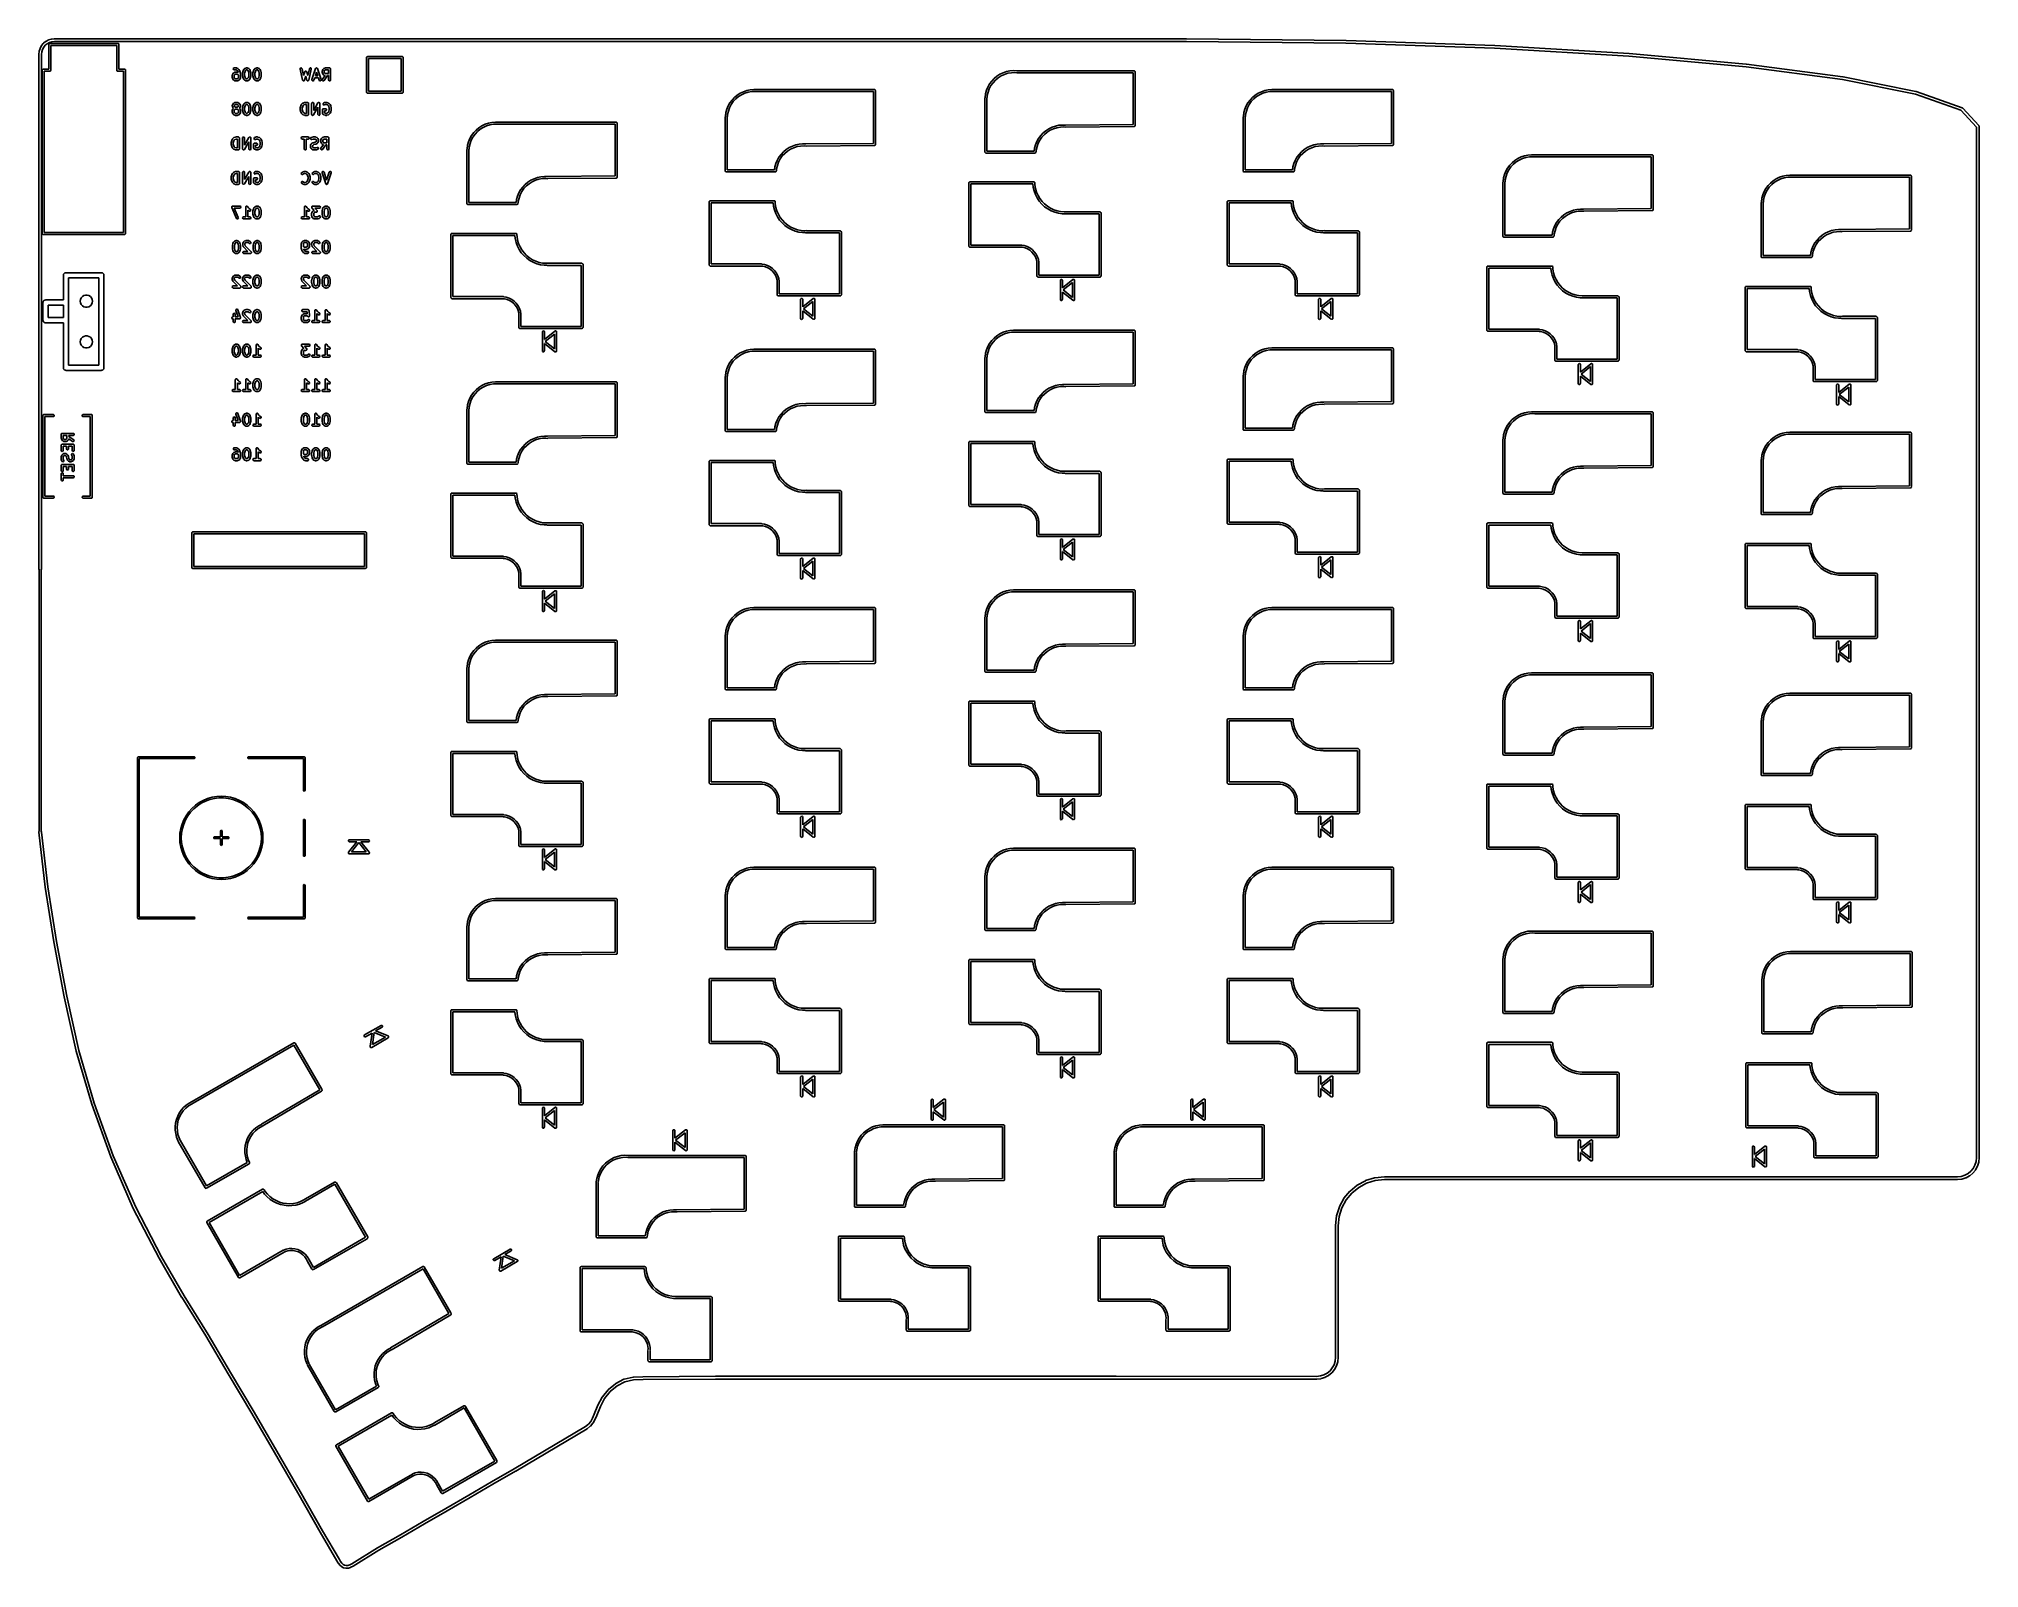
# Model space of a CAD drawing. Extents: x 3.26 to 8.88, y -5.89 to -1.46.
import ezdxf

# ---------------------------------------------------------------- set-up
doc = ezdxf.new("R2010")
doc.units = 0
doc.header["$MEASUREMENT"] = 0
doc.layers.add('BLACK', color=7, linetype='CONTINUOUS')

msp = doc.modelspace()

# ---------------------------------------------------------------- linework, layer by layer
at = {"layer": 'BLACK', "linetype": 'CONTINUOUS'}
for p, q in [((3.2816, -1.4637), (3.2886, -1.4599)), ((3.2886, -1.4599), (3.289, -1.4598)), ((3.289, -1.4598), (3.2894, -1.4596)), ((3.2894, -1.4596), (3.2971, -1.4572)), ((3.2971, -1.4572), (3.2975, -1.4572)), ((3.2975, -1.4572), (3.2979, -1.457)), ((3.2979, -1.457), (3.3062, -1.4562)), ((3.3062, -1.4562), (3.3064, -1.4562)), ((3.3064, -1.4562), (3.3066, -1.4562)), ((3.3066, -1.4562), (3.7164, -1.4562)), ((3.7164, -1.4562), (4.1261, -1.4562)), ((4.1261, -1.4562), (4.5359, -1.4562)), ((4.5359, -1.4562), (4.9457, -1.4562)), ((4.9457, -1.4562), (5.3554, -1.4562)), ((5.3554, -1.4562), (5.7652, -1.4562)), ((5.7652, -1.4562), (6.1749, -1.4562)), ((6.1749, -1.4562), (6.5847, -1.4562)), ((6.5847, -1.4562), (6.5847, -1.4562)), ((6.5847, -1.4562), (6.5847, -1.4562)), ((6.5847, -1.4562), (7.0469, -1.4612)), ((3.2613, -1.5014), (3.2614, -1.5012)), ((3.2613, -1.7498), (3.2613, -1.5014)), ((3.2614, -1.5011), (3.2622, -1.4927)), ((3.2614, -1.5012), (3.2614, -1.5011)), ((3.2622, -1.4927), (3.2624, -1.4923)), ((3.2624, -1.4919), (3.2648, -1.4842)), ((3.2624, -1.4923), (3.2624, -1.4919)), ((3.2648, -1.4842), (3.265, -1.4839)), ((3.265, -1.4839), (3.2651, -1.4835)), ((3.2651, -1.4835), (3.2689, -1.4764)), ((3.2689, -1.4764), (3.2692, -1.4762)), ((3.2692, -1.4762), (3.2693, -1.4758)), ((3.27, -1.4939), (3.2692, -1.5018)), ((3.2692, -1.5018), (3.2692, -1.5019)), ((3.2692, -1.5019), (3.2692, -1.7498)), ((3.2693, -1.4758), (3.2743, -1.4697)), ((3.2722, -1.4869), (3.27, -1.4939)), ((3.2756, -1.4805), (3.2722, -1.4869)), ((3.2743, -1.4697), (3.2747, -1.4695)), ((3.2747, -1.4695), (3.2749, -1.4692)), ((3.2749, -1.4692), (3.281, -1.4641)), ((3.2802, -1.475), (3.2756, -1.4805)), ((3.2857, -1.4704), (3.2802, -1.475)), ((3.281, -1.4641), (3.2814, -1.464)), ((3.2814, -1.464), (3.2816, -1.4637)), ((3.2921, -1.467), (3.2857, -1.4704)), ((3.2904, -1.4724), (3.2905, -1.4714)), ((3.2904, -1.5443), (3.2904, -1.4724)), ((3.2905, -1.4714), (3.2918, -1.4699)), ((3.2918, -1.4699), (3.2938, -1.4695)), ((3.2991, -1.4648), (3.2921, -1.467)), ((3.2938, -1.4695), (3.2943, -1.4698)), ((3.2943, -1.4698), (3.2953, -1.4695)), ((3.2953, -1.4695), (3.4902, -1.4695)), ((3.2963, -1.4754), (3.2963, -1.5472)), ((3.4872, -1.4754), (3.2963, -1.4754)), ((3.3068, -1.464), (3.2991, -1.4648)), ((3.7164, -1.464), (3.3068, -1.464)), ((3.4872, -1.5472), (3.4872, -1.4754)), ((3.4902, -1.4695), (3.4905, -1.4696)), ((3.4905, -1.4696), (3.4907, -1.4695)), ((3.4907, -1.4695), (3.4908, -1.4696)), ((3.4908, -1.4696), (3.4912, -1.4697)), ((3.4912, -1.4697), (3.4918, -1.4702)), ((3.4918, -1.4702), (3.4924, -1.4705)), ((3.4924, -1.4705), (3.4925, -1.4708)), ((3.4925, -1.4708), (3.4927, -1.471)), ((3.4927, -1.471), (3.4928, -1.4717)), ((3.4928, -1.4717), (3.4931, -1.4724)), ((3.4931, -1.4724), (3.4931, -1.5443)), ((4.1261, -1.464), (3.7164, -1.464)), ((4.5359, -1.464), (4.1261, -1.464)), ((4.2104, -1.5106), (4.2105, -1.5102)), ((4.2104, -1.6106), (4.2104, -1.5106)), ((4.2105, -1.5101), (4.2106, -1.51)), ((4.2105, -1.5102), (4.2105, -1.5101)), ((4.2106, -1.5096), (4.2111, -1.509)), ((4.2106, -1.51), (4.2106, -1.5096)), ((4.2111, -1.509), (4.2115, -1.5084)), ((4.2115, -1.5084), (4.2117, -1.5083)), ((4.2117, -1.5083), (4.2119, -1.5081)), ((4.2119, -1.5081), (4.2127, -1.5079)), ((4.2127, -1.5079), (4.2134, -1.5077)), ((4.2134, -1.5077), (4.3134, -1.5077)), ((4.2164, -1.5136), (4.2164, -1.6077)), ((4.3104, -1.5136), (4.2164, -1.5136)), ((4.3104, -1.6077), (4.3104, -1.5136)), ((4.3134, -1.5077), (4.3138, -1.5077)), ((4.3138, -1.5077), (4.3139, -1.5077)), ((4.3139, -1.5077), (4.314, -1.5078)), ((4.314, -1.5078), (4.3144, -1.5078)), ((4.3144, -1.5078), (4.315, -1.5083)), ((4.315, -1.5083), (4.3157, -1.5087)), ((4.3157, -1.5087), (4.3158, -1.509)), ((4.3158, -1.509), (4.316, -1.5091)), ((4.316, -1.5091), (4.3161, -1.5099)), ((4.3161, -1.5099), (4.3164, -1.5106)), ((4.3164, -1.5106), (4.3164, -1.6106)), ((4.9457, -1.464), (4.5359, -1.464)), ((5.3554, -1.464), (4.9457, -1.464)), ((5.7652, -1.464), (5.3554, -1.464)), ((6.1749, -1.464), (5.7652, -1.464)), ((6.5847, -1.464), (6.1749, -1.464)), ((7.0467, -1.4691), (6.5847, -1.464)), ((7.477, -1.4837), (7.0467, -1.4691)), ((7.0469, -1.4612), (7.0469, -1.4613)), ((7.0469, -1.4613), (7.047, -1.4612)), ((7.047, -1.4612), (7.4773, -1.4758)), ((7.8661, -1.5067), (7.477, -1.4837)), ((7.4773, -1.4758), (7.4773, -1.4758)), ((7.4773, -1.4758), (7.4774, -1.4758)), ((7.4774, -1.4758), (7.8667, -1.4988)), ((8.2051, -1.5372), (7.8661, -1.5067)), ((7.8667, -1.4988), (7.8667, -1.4989)), ((7.8667, -1.4989), (7.8668, -1.4989)), ((7.8668, -1.4989), (8.2059, -1.5294)), ((3.2707, -1.5467), (3.2708, -1.5466)), ((3.2707, -1.5469), (3.2707, -1.5467)), ((3.2707, -1.5472), (3.2707, -1.5469)), ((3.2707, -2.0197), (3.2707, -1.5472)), ((3.2708, -1.5462), (3.2713, -1.5456)), ((3.2708, -1.5466), (3.2708, -1.5462)), ((3.2713, -1.5456), (3.2717, -1.545)), ((3.2717, -1.545), (3.272, -1.5449)), ((3.272, -1.5449), (3.2721, -1.5447)), ((3.2721, -1.5447), (3.2729, -1.5446)), ((3.2729, -1.5446), (3.2736, -1.5443)), ((3.2736, -1.5443), (3.2904, -1.5443)), ((3.2933, -1.5502), (3.2766, -1.5502)), ((3.2766, -1.5502), (3.2766, -2.0167)), ((3.294, -1.5499), (3.2933, -1.5502)), ((3.2948, -1.5498), (3.294, -1.5499)), ((3.295, -1.5496), (3.2948, -1.5498)), ((3.2952, -1.5495), (3.295, -1.5496)), ((3.2956, -1.5488), (3.2952, -1.5495)), ((3.2961, -1.5483), (3.2956, -1.5488)), ((3.2962, -1.5478), (3.2961, -1.5479)), ((3.2961, -1.5479), (3.2961, -1.5483)), ((3.2963, -1.5472), (3.2962, -1.5476)), ((3.2962, -1.5476), (3.2962, -1.5478)), ((3.4875, -1.548), (3.4872, -1.5472)), ((3.4876, -1.5487), (3.4875, -1.548)), ((3.4878, -1.5489), (3.4876, -1.5487)), ((3.4879, -1.5491), (3.4878, -1.5489)), ((3.4886, -1.5495), (3.4879, -1.5491)), ((3.4891, -1.55), (3.4886, -1.5495)), ((3.4895, -1.5501), (3.4891, -1.55)), ((3.4896, -1.5502), (3.4895, -1.5501)), ((3.4898, -1.5501), (3.4896, -1.5502)), ((3.4902, -1.5502), (3.4898, -1.5501)), ((3.5069, -1.5502), (3.4902, -1.5502)), ((3.4931, -1.5443), (3.5098, -1.5443)), ((3.5069, -2.0167), (3.5069, -1.5502)), ((3.5098, -1.5443), (3.5102, -1.5444)), ((3.5102, -1.5444), (3.5104, -1.5443)), ((3.5104, -1.5443), (3.5105, -1.5444)), ((3.5105, -1.5444), (3.5109, -1.5445)), ((3.5109, -1.5445), (3.5114, -1.545)), ((3.5114, -1.545), (3.5121, -1.5453)), ((3.5121, -1.5453), (3.5122, -1.5456)), ((3.5122, -1.5456), (3.5124, -1.5458)), ((3.5124, -1.5458), (3.5125, -1.5465)), ((3.5125, -1.5465), (3.5128, -1.5472)), ((3.5128, -1.5472), (3.5128, -2.0197)), ((3.8214, -1.5614), (3.8216, -1.5604)), ((3.8214, -1.5689), (3.8214, -1.5614)), ((3.8215, -1.5691), (3.8214, -1.5689)), ((3.8215, -1.5693), (3.8215, -1.5691)), ((3.8218, -1.5703), (3.8215, -1.5693)), ((3.8216, -1.5604), (3.8217, -1.5603)), ((3.8217, -1.5603), (3.8218, -1.5601)), ((3.8218, -1.5601), (3.8233, -1.5571)), ((3.8233, -1.5733), (3.8218, -1.5703)), ((3.8233, -1.5571), (3.8238, -1.5564)), ((3.8238, -1.574), (3.8233, -1.5733)), ((3.8233, -1.5733), (3.8233, -1.5733)), ((3.8238, -1.5564), (3.8253, -1.5549)), ((3.8238, -1.5564), (3.8238, -1.5564)), ((3.8245, -1.5429), (3.8255, -1.5412)), ((3.8248, -1.5449), (3.8245, -1.5429)), ((3.8264, -1.5462), (3.8248, -1.5449)), ((3.8253, -1.5549), (3.826, -1.5543)), ((3.8255, -1.5412), (3.8274, -1.5405)), ((3.826, -1.5543), (3.8261, -1.5543)), ((3.8261, -1.5543), (3.8291, -1.5528)), ((3.8274, -1.5464), (3.8264, -1.5462)), ((3.8274, -1.5405), (3.8334, -1.5405)), ((3.8327, -1.5464), (3.8274, -1.5464)), ((3.8283, -1.5602), (3.8274, -1.5621)), ((3.8274, -1.5621), (3.8274, -1.5682)), ((3.8274, -1.5682), (3.8283, -1.5702)), ((3.8292, -1.5594), (3.8283, -1.5602)), ((3.8283, -1.5702), (3.8292, -1.571)), ((3.8291, -1.5528), (3.8301, -1.5525)), ((3.8311, -1.5584), (3.8292, -1.5594)), ((3.8292, -1.571), (3.8311, -1.572)), ((3.8301, -1.5525), (3.8302, -1.5526)), ((3.8302, -1.5526), (3.8304, -1.5525)), ((3.8304, -1.5525), (3.8364, -1.5525)), ((3.8357, -1.5584), (3.8311, -1.5584)), ((3.8311, -1.572), (3.8357, -1.572)), ((3.8347, -1.5474), (3.8327, -1.5464)), ((3.8334, -1.5405), (3.8344, -1.5407)), ((3.8344, -1.5407), (3.8345, -1.5408)), ((3.8345, -1.5408), (3.8347, -1.5408)), ((3.8347, -1.5408), (3.8377, -1.5423)), ((3.8356, -1.5483), (3.8347, -1.5474)), ((3.8382, -1.5522), (3.8356, -1.5483)), ((3.8377, -1.5594), (3.8357, -1.5584)), ((3.8357, -1.572), (3.8377, -1.571)), ((3.8364, -1.5525), (3.8374, -1.5527)), ((3.8374, -1.5527), (3.8375, -1.5528)), ((3.8375, -1.5528), (3.8377, -1.5528)), ((3.8377, -1.5423), (3.8384, -1.5428)), ((3.8377, -1.5528), (3.8384, -1.5531)), ((3.8385, -1.5602), (3.8377, -1.5594)), ((3.8377, -1.571), (3.8385, -1.5702)), ((3.8384, -1.5531), (3.8382, -1.5522)), ((3.8384, -1.5428), (3.8385, -1.5429)), ((3.8385, -1.5429), (3.84, -1.5444)), ((3.8394, -1.5621), (3.8385, -1.5602)), ((3.8385, -1.5702), (3.8394, -1.5682)), ((3.8394, -1.5682), (3.8394, -1.5621)), ((3.84, -1.5444), (3.8402, -1.5447)), ((3.8402, -1.5447), (3.8404, -1.5448)), ((3.8404, -1.5448), (3.8434, -1.5493)), ((3.8435, -1.5733), (3.843, -1.574)), ((3.8434, -1.5493), (3.8438, -1.5502)), ((3.845, -1.5703), (3.8435, -1.5733)), ((3.8438, -1.5502), (3.8438, -1.5502)), ((3.8438, -1.5502), (3.8453, -1.5562)), ((3.8451, -1.5701), (3.845, -1.5703)), ((3.8452, -1.57), (3.8451, -1.5701)), ((3.8454, -1.5689), (3.8452, -1.57)), ((3.8453, -1.5562), (3.8453, -1.5568)), ((3.8453, -1.5568), (3.8454, -1.5569)), ((3.8454, -1.5569), (3.8454, -1.5689)), ((3.8514, -1.5554), (3.8515, -1.5549)), ((3.8514, -1.5629), (3.8514, -1.5554)), ((3.8515, -1.5631), (3.8514, -1.5629)), ((3.8515, -1.5547), (3.853, -1.5487)), ((3.8515, -1.5549), (3.8515, -1.5547)), ((3.8515, -1.5637), (3.8515, -1.5631)), ((3.853, -1.5697), (3.8515, -1.5637)), ((3.853, -1.5487), (3.8532, -1.5483)), ((3.8531, -1.5698), (3.853, -1.5697)), ((3.8533, -1.5703), (3.8531, -1.5698)), ((3.8532, -1.5483), (3.8533, -1.5481)), ((3.8533, -1.5481), (3.8548, -1.5451)), ((3.8548, -1.5733), (3.8533, -1.5703)), ((3.8548, -1.5451), (3.8553, -1.5444)), ((3.8553, -1.574), (3.8548, -1.5733)), ((3.8548, -1.5733), (3.8548, -1.5733)), ((3.8553, -1.5444), (3.8568, -1.5429)), ((3.8553, -1.5444), (3.8553, -1.5444)), ((3.8568, -1.5429), (3.8575, -1.5423)), ((3.8587, -1.5505), (3.8574, -1.5558)), ((3.8574, -1.5558), (3.8574, -1.5626)), ((3.8574, -1.5626), (3.8587, -1.5679)), ((3.8575, -1.5423), (3.8576, -1.5423)), ((3.8576, -1.5423), (3.8606, -1.5408)), ((3.8598, -1.5482), (3.8587, -1.5505)), ((3.8587, -1.5679), (3.8598, -1.5702)), ((3.8606, -1.5474), (3.8598, -1.5482)), ((3.8598, -1.5702), (3.8606, -1.571)), ((3.8606, -1.5408), (3.8616, -1.5405)), ((3.8626, -1.5464), (3.8606, -1.5474)), ((3.8606, -1.571), (3.8626, -1.572)), ((3.8616, -1.5405), (3.8617, -1.5406)), ((3.8617, -1.5406), (3.8619, -1.5405)), ((3.8619, -1.5405), (3.8649, -1.5405)), ((3.8642, -1.5464), (3.8626, -1.5464)), ((3.8626, -1.572), (3.8642, -1.572)), ((3.8661, -1.5474), (3.8642, -1.5464)), ((3.8642, -1.572), (3.8661, -1.571)), ((3.8649, -1.5405), (3.8659, -1.5407)), ((3.8659, -1.5407), (3.866, -1.5408)), ((3.866, -1.5408), (3.8662, -1.5408)), ((3.867, -1.5482), (3.8661, -1.5474)), ((3.8661, -1.571), (3.867, -1.5702)), ((3.8662, -1.5408), (3.8692, -1.5423)), ((3.8681, -1.5505), (3.867, -1.5482)), ((3.867, -1.5702), (3.8681, -1.5679)), ((3.8694, -1.5558), (3.8681, -1.5505)), ((3.8681, -1.5679), (3.8694, -1.5626)), ((3.8692, -1.5423), (3.8699, -1.5428)), ((3.8694, -1.5626), (3.8694, -1.5558)), ((3.8699, -1.5428), (3.87, -1.5429)), ((3.87, -1.5429), (3.8715, -1.5444)), ((3.8715, -1.5444), (3.872, -1.5451)), ((3.872, -1.5733), (3.8715, -1.574)), ((3.872, -1.5451), (3.872, -1.5451)), ((3.872, -1.5451), (3.8735, -1.5481)), ((3.8735, -1.5703), (3.872, -1.5733)), ((3.8735, -1.5481), (3.8737, -1.5486)), ((3.8736, -1.5701), (3.8735, -1.5703)), ((3.8738, -1.5697), (3.8736, -1.5701)), ((3.8737, -1.5486), (3.8738, -1.5487)), ((3.8738, -1.5487), (3.8753, -1.5547)), ((3.8753, -1.5637), (3.8738, -1.5697)), ((3.8753, -1.5629), (3.8752, -1.5635)), ((3.8752, -1.5635), (3.8753, -1.5637)), ((3.8753, -1.5547), (3.8753, -1.5553)), ((3.8753, -1.5553), (3.8753, -1.5554)), ((3.8753, -1.5554), (3.8753, -1.5629)), ((3.8814, -1.5554), (3.8815, -1.5549)), ((3.8814, -1.5629), (3.8814, -1.5554)), ((3.8815, -1.5631), (3.8814, -1.5629)), ((3.8815, -1.5547), (3.883, -1.5487)), ((3.8815, -1.5549), (3.8815, -1.5547)), ((3.8815, -1.5637), (3.8815, -1.5631)), ((3.883, -1.5697), (3.8815, -1.5637)), ((3.883, -1.5487), (3.8832, -1.5483)), ((3.8831, -1.5698), (3.883, -1.5697)), ((3.8833, -1.5703), (3.8831, -1.5698)), ((3.8832, -1.5483), (3.8833, -1.5481)), ((3.8833, -1.5481), (3.8848, -1.5451)), ((3.8848, -1.5733), (3.8833, -1.5703)), ((3.8848, -1.5451), (3.8853, -1.5444)), ((3.8853, -1.574), (3.8848, -1.5733)), ((3.8848, -1.5733), (3.8848, -1.5733)), ((3.8853, -1.5444), (3.8868, -1.5429)), ((3.8853, -1.5444), (3.8853, -1.5444)), ((3.8868, -1.5429), (3.8875, -1.5423)), ((3.8887, -1.5505), (3.8873, -1.5558)), ((3.8873, -1.5558), (3.8873, -1.5626)), ((3.8873, -1.5626), (3.8887, -1.5679)), ((3.8875, -1.5423), (3.8876, -1.5423)), ((3.8876, -1.5423), (3.8906, -1.5408)), ((3.8898, -1.5482), (3.8887, -1.5505)), ((3.8887, -1.5679), (3.8898, -1.5702)), ((3.8906, -1.5474), (3.8898, -1.5482)), ((3.8898, -1.5702), (3.8906, -1.571)), ((3.8906, -1.5408), (3.8916, -1.5405)), ((3.8926, -1.5464), (3.8906, -1.5474)), ((3.8906, -1.571), (3.8926, -1.572)), ((3.8916, -1.5405), (3.8917, -1.5406)), ((3.8917, -1.5406), (3.8919, -1.5405)), ((3.8919, -1.5405), (3.8949, -1.5405)), ((3.8942, -1.5464), (3.8926, -1.5464)), ((3.8926, -1.572), (3.8942, -1.572)), ((3.8961, -1.5474), (3.8942, -1.5464)), ((3.8942, -1.572), (3.8961, -1.571)), ((3.8949, -1.5405), (3.8959, -1.5407)), ((3.8959, -1.5407), (3.896, -1.5408)), ((3.896, -1.5408), (3.8962, -1.5408)), ((3.897, -1.5482), (3.8961, -1.5474)), ((3.8961, -1.571), (3.897, -1.5702)), ((3.8962, -1.5408), (3.8992, -1.5423)), ((3.8981, -1.5505), (3.897, -1.5482)), ((3.897, -1.5702), (3.8981, -1.5679)), ((3.8994, -1.5558), (3.8981, -1.5505)), ((3.8981, -1.5679), (3.8994, -1.5626)), ((3.8992, -1.5423), (3.8999, -1.5428)), ((3.8994, -1.5626), (3.8994, -1.5558)), ((3.8999, -1.5428), (3.9, -1.5429)), ((3.9, -1.5429), (3.9015, -1.5444)), ((3.9015, -1.5444), (3.902, -1.5451)), ((3.902, -1.5733), (3.9015, -1.574)), ((3.902, -1.5451), (3.902, -1.5451)), ((3.902, -1.5451), (3.9035, -1.5481)), ((3.9035, -1.5703), (3.902, -1.5733)), ((3.9035, -1.5481), (3.9037, -1.5486)), ((3.9038, -1.5697), (3.9035, -1.5701)), ((3.9035, -1.5701), (3.9035, -1.5703)), ((3.9037, -1.5486), (3.9038, -1.5487)), ((3.9038, -1.5487), (3.9053, -1.5547)), ((3.9053, -1.5637), (3.9038, -1.5697)), ((3.9053, -1.5629), (3.9052, -1.5635)), ((3.9052, -1.5635), (3.9053, -1.5637)), ((3.9053, -1.5547), (3.9053, -1.5553)), ((3.9053, -1.5553), (3.9053, -1.5554)), ((3.9053, -1.5554), (3.9053, -1.5629)), ((4.0177, -1.5431), (4.0186, -1.5413)), ((4.0178, -1.5441), (4.0177, -1.5431)), ((4.0253, -1.5756), (4.0178, -1.5441)), ((4.0186, -1.5413), (4.0205, -1.5405)), ((4.0205, -1.5405), (4.0224, -1.5411)), ((4.0224, -1.5411), (4.0235, -1.5428)), ((4.0235, -1.5428), (4.0283, -1.5629)), ((4.0283, -1.5629), (4.0313, -1.5517)), ((4.0342, -1.5639), (4.031, -1.5757)), ((4.0313, -1.5517), (4.0317, -1.5508)), ((4.0317, -1.5508), (4.032, -1.5506)), ((4.032, -1.5506), (4.0321, -1.5504)), ((4.0321, -1.5504), (4.0328, -1.55)), ((4.0328, -1.55), (4.0334, -1.5496)), ((4.0334, -1.5496), (4.0337, -1.5496)), ((4.0337, -1.5496), (4.0339, -1.5495)), ((4.0339, -1.5495), (4.0346, -1.5497)), ((4.0373, -1.5757), (4.0342, -1.5639)), ((4.0346, -1.5497), (4.0354, -1.5498)), ((4.0354, -1.5498), (4.0356, -1.55)), ((4.0356, -1.55), (4.0358, -1.55)), ((4.0358, -1.55), (4.0363, -1.5507)), ((4.0363, -1.5507), (4.0368, -1.5512)), ((4.0368, -1.5512), (4.0368, -1.5515)), ((4.0368, -1.5515), (4.037, -1.5517)), ((4.037, -1.5517), (4.04, -1.5629)), ((4.04, -1.5629), (4.0448, -1.5428)), ((4.0505, -1.5441), (4.043, -1.5756)), ((4.0448, -1.5428), (4.0452, -1.5418)), ((4.0452, -1.5418), (4.0468, -1.5406)), ((4.0468, -1.5406), (4.0488, -1.5407)), ((4.0488, -1.5407), (4.0503, -1.5421)), ((4.0503, -1.5421), (4.0505, -1.5441)), ((4.0523, -1.574), (4.0628, -1.5425)), ((4.0603, -1.5689), (4.0579, -1.5759)), ((4.071, -1.5689), (4.0603, -1.5689)), ((4.0656, -1.5528), (4.0622, -1.563)), ((4.0622, -1.563), (4.069, -1.563)), ((4.0628, -1.5425), (4.0633, -1.5416)), ((4.0633, -1.5416), (4.0634, -1.5416)), ((4.0634, -1.5415), (4.0643, -1.541)), ((4.0634, -1.5416), (4.0634, -1.5415)), ((4.0643, -1.541), (4.0651, -1.5406)), ((4.0651, -1.5406), (4.0652, -1.5405)), ((4.0651, -1.5406), (4.0651, -1.5406)), ((4.0652, -1.5405), (4.0661, -1.5407)), ((4.069, -1.563), (4.0656, -1.5528)), ((4.0661, -1.5407), (4.0671, -1.5408)), ((4.0671, -1.5408), (4.0671, -1.5409)), ((4.0671, -1.5409), (4.0672, -1.5409)), ((4.0672, -1.5409), (4.0678, -1.5417)), ((4.0678, -1.5417), (4.0684, -1.5424)), ((4.0684, -1.5424), (4.0684, -1.5424)), ((4.0684, -1.5424), (4.0684, -1.5425)), ((4.0684, -1.5425), (4.0789, -1.574)), ((4.0733, -1.5759), (4.071, -1.5689)), ((4.0822, -1.5494), (4.0824, -1.5484)), ((4.0822, -1.5539), (4.0822, -1.5494)), ((4.0823, -1.5541), (4.0822, -1.5539)), ((4.0822, -1.5543), (4.0823, -1.5541)), ((4.0825, -1.5553), (4.0822, -1.5543)), ((4.0822, -1.5752), (4.0827, -1.5732)), ((4.0824, -1.5484), (4.0825, -1.5483)), ((4.0825, -1.5481), (4.084, -1.5451)), ((4.0825, -1.5483), (4.0825, -1.5481)), ((4.084, -1.5583), (4.0825, -1.5553)), ((4.0827, -1.5732), (4.0901, -1.5627)), ((4.084, -1.5451), (4.0845, -1.5444)), ((4.0846, -1.559), (4.084, -1.5583)), ((4.084, -1.5583), (4.084, -1.5583)), ((4.0845, -1.5444), (4.0846, -1.5444)), ((4.0846, -1.5444), (4.0861, -1.5429)), ((4.0861, -1.5605), (4.0846, -1.559)), ((4.0861, -1.5429), (4.0868, -1.5423)), ((4.0861, -1.5606), (4.0861, -1.5605)), ((4.0868, -1.5611), (4.0861, -1.5606)), ((4.0868, -1.5423), (4.0898, -1.5408)), ((4.0868, -1.5423), (4.0868, -1.5423)), ((4.0898, -1.5626), (4.0868, -1.5611)), ((4.0972, -1.5629), (4.0876, -1.5766)), ((4.0891, -1.5482), (4.0881, -1.5501)), ((4.0881, -1.5501), (4.0881, -1.5532)), ((4.0881, -1.5532), (4.0891, -1.5552)), ((4.0899, -1.5474), (4.0891, -1.5482)), ((4.0891, -1.5552), (4.0899, -1.556)), ((4.0898, -1.5408), (4.0908, -1.5405)), ((4.09, -1.5626), (4.0898, -1.5626)), ((4.0918, -1.5464), (4.0899, -1.5474)), ((4.0899, -1.556), (4.0918, -1.557)), ((4.0901, -1.5627), (4.09, -1.5626)), ((4.0908, -1.5405), (4.091, -1.5406)), ((4.091, -1.5406), (4.0911, -1.5405)), ((4.0911, -1.5405), (4.1031, -1.5405)), ((4.1002, -1.5464), (4.0918, -1.5464)), ((4.0918, -1.557), (4.1002, -1.557)), ((4.1002, -1.5629), (4.0972, -1.5629)), ((4.1002, -1.557), (4.1002, -1.5464)), ((4.1002, -1.5749), (4.1002, -1.5629)), ((4.1031, -1.5405), (4.1035, -1.5406)), ((4.1035, -1.5406), (4.1037, -1.5405)), ((4.1037, -1.5405), (4.1038, -1.5406)), ((4.1038, -1.5406), (4.1042, -1.5407)), ((4.1042, -1.5407), (4.1047, -1.5412)), ((4.1047, -1.5412), (4.1054, -1.5415)), ((4.1054, -1.5415), (4.1055, -1.5418)), ((4.1055, -1.5418), (4.1057, -1.542)), ((4.1057, -1.542), (4.1058, -1.5427)), ((4.1058, -1.5427), (4.1061, -1.5434)), ((4.1061, -1.5434), (4.1061, -1.5749)), ((6.0208, -1.5786), (6.0278, -1.5712)), ((6.0278, -1.5712), (6.0357, -1.5646)), ((6.0394, -1.569), (6.0315, -1.5756)), ((6.0357, -1.5646), (6.0443, -1.559)), ((6.0482, -1.5635), (6.0394, -1.569)), ((6.0443, -1.559), (6.0536, -1.5546)), ((6.0576, -1.5591), (6.0482, -1.5635)), ((6.0536, -1.5546), (6.0633, -1.5512)), ((6.0675, -1.5561), (6.0576, -1.5591)), ((6.0633, -1.5512), (6.0733, -1.5491)), ((6.0777, -1.5543), (6.0675, -1.5561)), ((6.0733, -1.5491), (6.0835, -1.5482)), ((6.0881, -1.5539), (6.0777, -1.5543)), ((6.0835, -1.5482), (6.0935, -1.5485)), ((6.0932, -1.5544), (6.0881, -1.5539)), ((6.0933, -1.5543), (6.0932, -1.5544)), ((6.0932, -1.5544), (6.0932, -1.5544)), ((6.0935, -1.5544), (6.0933, -1.5543)), ((6.0935, -1.5485), (6.0935, -1.5485)), ((6.0935, -1.5485), (6.4331, -1.5485)), ((6.4301, -1.5544), (6.0935, -1.5544)), ((6.4301, -1.7042), (6.4301, -1.5544)), ((6.4331, -1.5485), (6.4335, -1.5485)), ((6.4335, -1.5485), (6.4336, -1.5485)), ((6.4336, -1.5485), (6.4337, -1.5486)), ((6.4337, -1.5486), (6.4341, -1.5486)), ((6.4341, -1.5486), (6.4347, -1.5491)), ((6.4347, -1.5491), (6.4353, -1.5495)), ((6.4353, -1.5495), (6.4354, -1.5498)), ((6.4354, -1.5498), (6.4356, -1.5499)), ((6.4356, -1.5499), (6.4358, -1.5507)), ((6.4358, -1.5507), (6.436, -1.5514)), ((6.436, -1.5514), (6.436, -1.7053)), ((8.4846, -1.5742), (8.2051, -1.5372)), ((8.2059, -1.5294), (8.206, -1.5294)), ((8.206, -1.5294), (8.2061, -1.5294)), ((8.2061, -1.5294), (8.4858, -1.5664)), ((8.4858, -1.5664), (8.4859, -1.5664)), ((8.4859, -1.5664), (8.486, -1.5664)), ((8.486, -1.5664), (8.6972, -1.6089)), ((3.8253, -1.5755), (3.8238, -1.574)), ((3.8254, -1.5756), (3.8253, -1.5755)), ((3.8261, -1.5761), (3.8254, -1.5756)), ((3.8291, -1.5776), (3.8261, -1.5761)), ((3.8293, -1.5776), (3.8291, -1.5776)), ((3.8294, -1.5777), (3.8293, -1.5776)), ((3.8304, -1.5779), (3.8294, -1.5777)), ((3.8364, -1.5779), (3.8304, -1.5779)), ((3.8366, -1.5778), (3.8364, -1.5779)), ((3.8367, -1.5779), (3.8366, -1.5778)), ((3.8377, -1.5776), (3.8367, -1.5779)), ((3.8407, -1.5761), (3.8377, -1.5776)), ((3.8408, -1.576), (3.8407, -1.5761)), ((3.8415, -1.5755), (3.8408, -1.576)), ((3.843, -1.574), (3.8415, -1.5755)), ((3.843, -1.574), (3.843, -1.574)), ((3.8568, -1.5755), (3.8553, -1.574)), ((3.8569, -1.5756), (3.8568, -1.5755)), ((3.8576, -1.5761), (3.8569, -1.5756)), ((3.8606, -1.5776), (3.8576, -1.5761)), ((3.8608, -1.5776), (3.8606, -1.5776)), ((3.8609, -1.5777), (3.8608, -1.5776)), ((3.8619, -1.5779), (3.8609, -1.5777)), ((3.8649, -1.5779), (3.8619, -1.5779)), ((3.8651, -1.5778), (3.8649, -1.5779)), ((3.8652, -1.5779), (3.8651, -1.5778)), ((3.8662, -1.5776), (3.8652, -1.5779)), ((3.8692, -1.5761), (3.8662, -1.5776)), ((3.8693, -1.576), (3.8692, -1.5761)), ((3.87, -1.5755), (3.8693, -1.576)), ((3.8715, -1.574), (3.87, -1.5755)), ((3.8715, -1.574), (3.8715, -1.574)), ((3.8868, -1.5755), (3.8853, -1.574)), ((3.8869, -1.5756), (3.8868, -1.5755)), ((3.8876, -1.5761), (3.8869, -1.5756)), ((3.8906, -1.5776), (3.8876, -1.5761)), ((3.8907, -1.5776), (3.8906, -1.5776)), ((3.8909, -1.5777), (3.8907, -1.5776)), ((3.8919, -1.5779), (3.8909, -1.5777)), ((3.8949, -1.5779), (3.8919, -1.5779)), ((3.8951, -1.5778), (3.8949, -1.5779)), ((3.8952, -1.5779), (3.8951, -1.5778)), ((3.8962, -1.5776), (3.8952, -1.5779)), ((3.8992, -1.5761), (3.8962, -1.5776)), ((3.8993, -1.576), (3.8992, -1.5761)), ((3.9, -1.5755), (3.8993, -1.576)), ((3.9015, -1.574), (3.9, -1.5755)), ((3.9015, -1.574), (3.9015, -1.574)), ((4.0254, -1.5759), (4.0253, -1.5756)), ((4.0255, -1.5762), (4.0254, -1.5759)), ((4.026, -1.5767), (4.0255, -1.5762)), ((4.0264, -1.5773), (4.026, -1.5767)), ((4.0267, -1.5774), (4.0264, -1.5773)), ((4.0269, -1.5776), (4.0267, -1.5774)), ((4.0276, -1.5777), (4.0269, -1.5776)), ((4.0283, -1.5779), (4.0276, -1.5777)), ((4.0286, -1.5778), (4.0283, -1.5779)), ((4.0289, -1.5778), (4.0286, -1.5778)), ((4.0295, -1.5774), (4.0289, -1.5778)), ((4.0302, -1.5771), (4.0295, -1.5774)), ((4.0303, -1.5768), (4.0302, -1.5771)), ((4.0306, -1.5766), (4.0303, -1.5768)), ((4.031, -1.5757), (4.0306, -1.5766)), ((4.0375, -1.576), (4.0373, -1.5757)), ((4.0375, -1.5763), (4.0375, -1.576)), ((4.038, -1.5768), (4.0375, -1.5763)), ((4.0385, -1.5774), (4.038, -1.5768)), ((4.0388, -1.5774), (4.0385, -1.5774)), ((4.039, -1.5777), (4.0388, -1.5774)), ((4.0397, -1.5777), (4.039, -1.5777)), ((4.0404, -1.5779), (4.0397, -1.5777)), ((4.0407, -1.5778), (4.0404, -1.5779)), ((4.041, -1.5778), (4.0407, -1.5778)), ((4.0416, -1.5773), (4.041, -1.5778)), ((4.0422, -1.577), (4.0416, -1.5773)), ((4.0424, -1.5767), (4.0422, -1.577)), ((4.0426, -1.5766), (4.0424, -1.5767)), ((4.043, -1.5756), (4.0426, -1.5766)), ((4.0524, -1.576), (4.0523, -1.574)), ((4.0537, -1.5775), (4.0524, -1.576)), ((4.0557, -1.5778), (4.0537, -1.5775)), ((4.0575, -1.5768), (4.0557, -1.5778)), ((4.0579, -1.5759), (4.0575, -1.5768)), ((4.0746, -1.5775), (4.0733, -1.5759)), ((4.0766, -1.5779), (4.0746, -1.5775)), ((4.0784, -1.5769), (4.0766, -1.5779)), ((4.0791, -1.575), (4.0784, -1.5769)), ((4.0789, -1.574), (4.0791, -1.575)), ((4.0831, -1.577), (4.0822, -1.5752)), ((4.0849, -1.5779), (4.0831, -1.577)), ((4.0868, -1.5774), (4.0849, -1.5779)), ((4.0876, -1.5766), (4.0868, -1.5774)), ((4.1009, -1.5768), (4.1002, -1.5749)), ((4.1026, -1.5778), (4.1009, -1.5768)), ((4.1046, -1.5775), (4.1026, -1.5778)), ((4.1059, -1.576), (4.1046, -1.5775)), ((4.1061, -1.5749), (4.1059, -1.576)), ((4.2107, -1.6113), (4.2104, -1.6106)), ((4.2108, -1.6121), (4.2107, -1.6113)), ((4.211, -1.6123), (4.2108, -1.6121)), ((4.2111, -1.6125), (4.211, -1.6123)), ((4.2118, -1.6129), (4.2111, -1.6125)), ((4.2124, -1.6134), (4.2118, -1.6129)), ((4.2128, -1.6135), (4.2124, -1.6134)), ((4.2129, -1.6135), (4.2128, -1.6135)), ((4.213, -1.6135), (4.2129, -1.6135)), ((4.2134, -1.6136), (4.213, -1.6135)), ((4.3134, -1.6136), (4.2134, -1.6136)), ((4.2164, -1.6077), (4.3104, -1.6077)), ((4.3141, -1.6133), (4.3134, -1.6136)), ((4.3149, -1.6132), (4.3141, -1.6133)), ((4.315, -1.613), (4.3149, -1.6132)), ((4.3153, -1.6129), (4.315, -1.613)), ((4.3157, -1.6122), (4.3153, -1.6129)), ((4.3162, -1.6116), (4.3157, -1.6122)), ((4.3163, -1.6111), (4.3162, -1.6112)), ((4.3162, -1.6112), (4.3162, -1.6116)), ((4.3164, -1.6106), (4.3163, -1.611)), ((4.3163, -1.611), (4.3163, -1.6111)), ((5.2688, -1.6334), (5.2759, -1.6259)), ((5.2759, -1.6259), (5.2838, -1.6193)), ((5.2875, -1.6237), (5.2795, -1.6304)), ((5.2838, -1.6193), (5.2924, -1.6138)), ((5.2962, -1.6182), (5.2875, -1.6237)), ((5.2924, -1.6138), (5.3016, -1.6093)), ((5.3056, -1.6139), (5.2962, -1.6182)), ((5.3016, -1.6093), (5.3113, -1.606)), ((5.3155, -1.6108), (5.3056, -1.6139)), ((5.3113, -1.606), (5.3213, -1.6038)), ((5.3258, -1.609), (5.3155, -1.6108)), ((5.3213, -1.6038), (5.3316, -1.6029)), ((5.3361, -1.6086), (5.3258, -1.609)), ((5.3316, -1.6029), (5.3415, -1.6032)), ((5.3413, -1.6091), (5.3361, -1.6086)), ((5.3414, -1.6091), (5.3413, -1.6091)), ((5.3413, -1.6091), (5.3413, -1.6091)), ((5.3415, -1.6091), (5.3414, -1.6091)), ((5.3415, -1.6032), (5.3415, -1.6032)), ((5.3415, -1.6032), (5.6811, -1.6032)), ((5.6781, -1.6091), (5.3415, -1.6091)), ((5.6781, -1.7589), (5.6781, -1.6091)), ((5.6811, -1.6032), (5.6815, -1.6033)), ((5.6815, -1.6033), (5.6816, -1.6032)), ((5.6816, -1.6032), (5.6817, -1.6033)), ((5.6817, -1.6033), (5.6821, -1.6034)), ((5.6821, -1.6034), (5.6827, -1.6039)), ((5.6827, -1.6039), (5.6834, -1.6042)), ((5.6834, -1.6042), (5.6835, -1.6045)), ((5.6835, -1.6045), (5.6837, -1.6047)), ((5.6837, -1.6047), (5.6838, -1.6054)), ((5.6838, -1.6054), (5.6841, -1.6061)), ((5.6841, -1.6061), (5.6841, -1.76)), ((6.001, -1.6283), (6.0012, -1.6273)), ((6.001, -1.7837), (6.001, -1.6283)), ((6.0012, -1.6273), (6.0017, -1.6267)), ((6.0014, -1.6253), (6.003, -1.6152)), ((6.0017, -1.6267), (6.0014, -1.6253)), ((6.0014, -1.6253), (6.0014, -1.6253)), ((6.003, -1.6152), (6.0057, -1.6053)), ((6.0057, -1.6053), (6.0097, -1.5958)), ((6.0073, -1.6259), (6.0066, -1.6275)), ((6.0066, -1.6275), (6.0069, -1.6283)), ((6.0069, -1.6283), (6.0069, -1.7811)), ((6.0078, -1.6207), (6.0073, -1.6259)), ((6.0073, -1.6259), (6.0073, -1.6259)), ((6.0101, -1.6106), (6.0078, -1.6207)), ((6.0097, -1.5958), (6.0147, -1.5869)), ((6.0137, -1.6009), (6.0101, -1.6106)), ((6.0185, -1.5917), (6.0137, -1.6009)), ((6.0147, -1.5869), (6.0208, -1.5786)), ((6.0245, -1.5832), (6.0185, -1.5917)), ((6.0315, -1.5756), (6.0245, -1.5832)), ((6.7688, -1.6334), (6.7759, -1.6259)), ((6.7759, -1.6259), (6.7838, -1.6193)), ((6.7875, -1.6237), (6.7795, -1.6304)), ((6.7838, -1.6193), (6.7924, -1.6138)), ((6.7962, -1.6182), (6.7875, -1.6237)), ((6.7924, -1.6138), (6.8016, -1.6093)), ((6.8056, -1.6139), (6.7962, -1.6182)), ((6.8016, -1.6093), (6.8113, -1.606)), ((6.8155, -1.6108), (6.8056, -1.6139)), ((6.8113, -1.606), (6.8213, -1.6038)), ((6.8258, -1.609), (6.8155, -1.6108)), ((6.8213, -1.6038), (6.8316, -1.6029)), ((6.8361, -1.6086), (6.8258, -1.609)), ((6.8316, -1.6029), (6.8415, -1.6032)), ((6.8413, -1.6091), (6.8361, -1.6086)), ((6.8414, -1.6091), (6.8413, -1.6091)), ((6.8413, -1.6091), (6.8413, -1.6091)), ((6.8415, -1.6091), (6.8414, -1.6091)), ((6.8415, -1.6032), (6.8415, -1.6032)), ((6.8415, -1.6032), (7.1811, -1.6032)), ((7.1781, -1.6091), (6.8415, -1.6091)), ((7.1781, -1.7589), (7.1781, -1.6091)), ((7.1811, -1.6032), (7.1815, -1.6033)), ((7.1815, -1.6033), (7.1816, -1.6032)), ((7.1816, -1.6032), (7.1817, -1.6033)), ((7.1817, -1.6033), (7.1821, -1.6034)), ((7.1821, -1.6034), (7.1827, -1.6039)), ((7.1827, -1.6039), (7.1834, -1.6042)), ((7.1834, -1.6042), (7.1835, -1.6045)), ((7.1835, -1.6045), (7.1837, -1.6047)), ((7.1837, -1.6047), (7.1838, -1.6054)), ((7.1838, -1.6054), (7.1841, -1.6061)), ((7.1841, -1.6061), (7.1841, -1.76)), ((8.6954, -1.6166), (8.4846, -1.5742)), ((8.8276, -1.6631), (8.6954, -1.6166)), ((8.6972, -1.6089), (8.6975, -1.609)), ((8.6975, -1.609), (8.6977, -1.609)), ((8.6977, -1.609), (8.8312, -1.656)), ((3.8214, -1.6494), (3.8216, -1.6484)), ((3.8214, -1.6509), (3.8214, -1.6494)), ((3.8215, -1.6511), (3.8214, -1.6509)), ((3.8214, -1.6629), (3.8216, -1.6619)), ((3.8214, -1.6689), (3.8214, -1.6629)), ((3.8215, -1.6691), (3.8214, -1.6689)), ((3.8215, -1.6513), (3.8215, -1.6511)), ((3.8218, -1.6523), (3.8215, -1.6513)), ((3.8215, -1.6693), (3.8215, -1.6691)), ((3.8218, -1.6703), (3.8215, -1.6693)), ((3.8216, -1.6484), (3.8217, -1.6483)), ((3.8216, -1.6619), (3.8217, -1.6618)), ((3.8217, -1.6483), (3.8218, -1.6481)), ((3.8217, -1.6618), (3.8218, -1.6616)), ((3.8218, -1.6481), (3.8233, -1.6451)), ((3.8233, -1.6553), (3.8218, -1.6523)), ((3.8218, -1.6616), (3.8233, -1.6586)), ((3.8233, -1.6733), (3.8218, -1.6703)), ((3.8233, -1.6451), (3.8238, -1.6444)), ((3.8238, -1.656), (3.8233, -1.6553)), ((3.8233, -1.6553), (3.8233, -1.6553)), ((3.8233, -1.6586), (3.8238, -1.6579)), ((3.8238, -1.674), (3.8233, -1.6733)), ((3.8233, -1.6733), (3.8233, -1.6733)), ((3.8238, -1.6444), (3.8253, -1.6429)), ((3.8238, -1.6444), (3.8238, -1.6444)), ((3.8247, -1.6569), (3.8238, -1.656)), ((3.8238, -1.6579), (3.8247, -1.6569)), ((3.8238, -1.6579), (3.8238, -1.6579)), ((3.8253, -1.6755), (3.8238, -1.674)), ((3.8253, -1.6429), (3.826, -1.6423)), ((3.8254, -1.6756), (3.8253, -1.6755)), ((3.8261, -1.6761), (3.8254, -1.6756)), ((3.826, -1.6423), (3.8261, -1.6423)), ((3.8261, -1.6423), (3.8291, -1.6408)), ((3.8291, -1.6776), (3.8261, -1.6761)), ((3.8283, -1.6482), (3.8274, -1.6501)), ((3.8274, -1.6501), (3.8274, -1.6502)), ((3.8274, -1.6502), (3.8283, -1.6522)), ((3.8283, -1.6617), (3.8274, -1.6636)), ((3.8274, -1.6636), (3.8274, -1.6682)), ((3.8274, -1.6682), (3.8283, -1.6702)), ((3.8292, -1.6474), (3.8283, -1.6482)), ((3.8283, -1.6522), (3.8292, -1.653)), ((3.8292, -1.6609), (3.8283, -1.6617)), ((3.8283, -1.6702), (3.8292, -1.671)), ((3.8291, -1.6408), (3.8301, -1.6405)), ((3.8293, -1.6776), (3.8291, -1.6776)), ((3.8311, -1.6464), (3.8292, -1.6474)), ((3.8292, -1.653), (3.8311, -1.654)), ((3.8311, -1.6599), (3.8292, -1.6609)), ((3.8292, -1.671), (3.8311, -1.672)), ((3.8294, -1.6777), (3.8293, -1.6776)), ((3.8304, -1.6779), (3.8294, -1.6777)), ((3.8301, -1.6405), (3.8302, -1.6406)), ((3.8302, -1.6406), (3.8304, -1.6405)), ((3.8304, -1.6405), (3.8364, -1.6405)), ((3.8364, -1.6779), (3.8304, -1.6779)), ((3.8357, -1.6464), (3.8311, -1.6464)), ((3.8311, -1.654), (3.8357, -1.654)), ((3.8357, -1.6599), (3.8311, -1.6599)), ((3.8311, -1.672), (3.8357, -1.672)), ((3.8377, -1.6474), (3.8357, -1.6464)), ((3.8357, -1.654), (3.8377, -1.653)), ((3.8377, -1.6609), (3.8357, -1.6599)), ((3.8357, -1.672), (3.8377, -1.671)), ((3.8364, -1.6405), (3.8374, -1.6407)), ((3.8366, -1.6778), (3.8364, -1.6779)), ((3.8367, -1.6779), (3.8366, -1.6778)), ((3.8377, -1.6776), (3.8367, -1.6779)), ((3.8374, -1.6407), (3.8375, -1.6408)), ((3.8375, -1.6408), (3.8377, -1.6408)), ((3.8377, -1.6408), (3.8407, -1.6423)), ((3.8385, -1.6482), (3.8377, -1.6474)), ((3.8377, -1.653), (3.8385, -1.6522)), ((3.8385, -1.6617), (3.8377, -1.6609)), ((3.8377, -1.671), (3.8385, -1.6702)), ((3.8407, -1.6761), (3.8377, -1.6776)), ((3.8394, -1.6501), (3.8385, -1.6482)), ((3.8385, -1.6522), (3.8394, -1.6502)), ((3.8394, -1.6636), (3.8385, -1.6617)), ((3.8385, -1.6702), (3.8394, -1.6682)), ((3.8394, -1.6502), (3.8394, -1.6501)), ((3.8394, -1.6682), (3.8394, -1.6636)), ((3.8407, -1.6423), (3.8414, -1.6428)), ((3.8408, -1.676), (3.8407, -1.6761)), ((3.8415, -1.6755), (3.8408, -1.676)), ((3.8414, -1.6428), (3.8415, -1.6429)), ((3.8415, -1.6429), (3.843, -1.6444)), ((3.843, -1.674), (3.8415, -1.6755)), ((3.843, -1.656), (3.8421, -1.6569)), ((3.8421, -1.6569), (3.843, -1.6579)), ((3.843, -1.6444), (3.8435, -1.6451)), ((3.8435, -1.6553), (3.843, -1.656)), ((3.843, -1.656), (3.843, -1.656)), ((3.843, -1.6579), (3.8435, -1.6586)), ((3.8435, -1.6733), (3.843, -1.674)), ((3.843, -1.674), (3.843, -1.674)), ((3.8435, -1.6451), (3.8435, -1.6451)), ((3.8435, -1.6451), (3.845, -1.6481)), ((3.845, -1.6523), (3.8435, -1.6553)), ((3.8435, -1.6586), (3.8435, -1.6586)), ((3.8435, -1.6586), (3.845, -1.6616)), ((3.845, -1.6703), (3.8435, -1.6733)), ((3.845, -1.6481), (3.8453, -1.6491)), ((3.8451, -1.6521), (3.845, -1.6523)), ((3.845, -1.6616), (3.8453, -1.6626)), ((3.8451, -1.6701), (3.845, -1.6703)), ((3.8452, -1.652), (3.8451, -1.6521)), ((3.8452, -1.67), (3.8451, -1.6701)), ((3.8454, -1.6509), (3.8452, -1.652)), ((3.8454, -1.6689), (3.8452, -1.67)), ((3.8453, -1.6491), (3.8453, -1.6493)), ((3.8453, -1.6493), (3.8454, -1.6494)), ((3.8453, -1.6626), (3.8453, -1.6628)), ((3.8453, -1.6628), (3.8454, -1.6629)), ((3.8454, -1.6494), (3.8454, -1.6509)), ((3.8454, -1.6629), (3.8454, -1.6689)), ((3.8514, -1.6554), (3.8515, -1.6549)), ((3.8514, -1.6629), (3.8514, -1.6554)), ((3.8515, -1.6631), (3.8514, -1.6629)), ((3.8515, -1.6547), (3.853, -1.6487)), ((3.8515, -1.6549), (3.8515, -1.6547)), ((3.8515, -1.6637), (3.8515, -1.6631)), ((3.853, -1.6697), (3.8515, -1.6637)), ((3.853, -1.6487), (3.8532, -1.6483)), ((3.8531, -1.6698), (3.853, -1.6697)), ((3.8533, -1.6703), (3.8531, -1.6698)), ((3.8532, -1.6483), (3.8533, -1.6481)), ((3.8533, -1.6481), (3.8548, -1.6451)), ((3.8548, -1.6733), (3.8533, -1.6703)), ((3.8548, -1.6451), (3.8553, -1.6444)), ((3.8553, -1.674), (3.8548, -1.6733)), ((3.8548, -1.6733), (3.8548, -1.6733)), ((3.8553, -1.6444), (3.8568, -1.6429)), ((3.8553, -1.6444), (3.8553, -1.6444)), ((3.8568, -1.6755), (3.8553, -1.674)), ((3.8568, -1.6429), (3.8575, -1.6423)), ((3.8569, -1.6756), (3.8568, -1.6755)), ((3.8576, -1.6761), (3.8569, -1.6756)), ((3.8587, -1.6505), (3.8574, -1.6558)), ((3.8574, -1.6558), (3.8574, -1.6626)), ((3.8574, -1.6626), (3.8587, -1.6679)), ((3.8575, -1.6423), (3.8576, -1.6423)), ((3.8576, -1.6423), (3.8606, -1.6408)), ((3.8606, -1.6776), (3.8576, -1.6761)), ((3.8598, -1.6482), (3.8587, -1.6505)), ((3.8587, -1.6679), (3.8598, -1.6702)), ((3.8606, -1.6474), (3.8598, -1.6482)), ((3.8598, -1.6702), (3.8606, -1.671)), ((3.8606, -1.6408), (3.8616, -1.6405)), ((3.8626, -1.6464), (3.8606, -1.6474)), ((3.8606, -1.671), (3.8626, -1.672)), ((3.8608, -1.6776), (3.8606, -1.6776)), ((3.8609, -1.6777), (3.8608, -1.6776)), ((3.8619, -1.6779), (3.8609, -1.6777)), ((3.8616, -1.6405), (3.8617, -1.6406)), ((3.8617, -1.6406), (3.8619, -1.6405)), ((3.8619, -1.6405), (3.8649, -1.6405)), ((3.8649, -1.6779), (3.8619, -1.6779)), ((3.8642, -1.6464), (3.8626, -1.6464)), ((3.8626, -1.672), (3.8642, -1.672)), ((3.8661, -1.6474), (3.8642, -1.6464)), ((3.8642, -1.672), (3.8661, -1.671)), ((3.8649, -1.6405), (3.8659, -1.6407)), ((3.8651, -1.6778), (3.8649, -1.6779)), ((3.8652, -1.6779), (3.8651, -1.6778)), ((3.8662, -1.6776), (3.8652, -1.6779)), ((3.8659, -1.6407), (3.866, -1.6408)), ((3.866, -1.6408), (3.8662, -1.6408)), ((3.867, -1.6482), (3.8661, -1.6474)), ((3.8661, -1.671), (3.867, -1.6702)), ((3.8662, -1.6408), (3.8692, -1.6423)), ((3.8692, -1.6761), (3.8662, -1.6776)), ((3.8681, -1.6505), (3.867, -1.6482)), ((3.867, -1.6702), (3.8681, -1.6679)), ((3.8694, -1.6558), (3.8681, -1.6505)), ((3.8681, -1.6679), (3.8694, -1.6626)), ((3.8692, -1.6423), (3.8699, -1.6428)), ((3.8693, -1.676), (3.8692, -1.6761)), ((3.87, -1.6755), (3.8693, -1.676)), ((3.8694, -1.6626), (3.8694, -1.6558)), ((3.8699, -1.6428), (3.87, -1.6429)), ((3.87, -1.6429), (3.8715, -1.6444)), ((3.8715, -1.674), (3.87, -1.6755)), ((3.8715, -1.6444), (3.872, -1.6451)), ((3.872, -1.6733), (3.8715, -1.674)), ((3.8715, -1.674), (3.8715, -1.674)), ((3.872, -1.6451), (3.872, -1.6451)), ((3.872, -1.6451), (3.8735, -1.6481)), ((3.8735, -1.6703), (3.872, -1.6733)), ((3.8735, -1.6481), (3.8737, -1.6486)), ((3.8736, -1.6701), (3.8735, -1.6703)), ((3.8738, -1.6697), (3.8736, -1.6701)), ((3.8737, -1.6486), (3.8738, -1.6487)), ((3.8738, -1.6487), (3.8753, -1.6547)), ((3.8753, -1.6637), (3.8738, -1.6697)), ((3.8753, -1.6629), (3.8752, -1.6635)), ((3.8752, -1.6635), (3.8753, -1.6637)), ((3.8753, -1.6547), (3.8753, -1.6553)), ((3.8753, -1.6553), (3.8753, -1.6554)), ((3.8753, -1.6554), (3.8753, -1.6629)), ((3.8814, -1.6554), (3.8815, -1.6549)), ((3.8814, -1.6629), (3.8814, -1.6554)), ((3.8815, -1.6631), (3.8814, -1.6629)), ((3.8815, -1.6547), (3.883, -1.6487)), ((3.8815, -1.6549), (3.8815, -1.6547)), ((3.8815, -1.6637), (3.8815, -1.6631)), ((3.883, -1.6697), (3.8815, -1.6637)), ((3.883, -1.6487), (3.8832, -1.6483)), ((3.8831, -1.6698), (3.883, -1.6697)), ((3.8833, -1.6703), (3.8831, -1.6698)), ((3.8832, -1.6483), (3.8833, -1.6481)), ((3.8833, -1.6481), (3.8848, -1.6451)), ((3.8848, -1.6733), (3.8833, -1.6703)), ((3.8848, -1.6451), (3.8853, -1.6444)), ((3.8853, -1.674), (3.8848, -1.6733)), ((3.8848, -1.6733), (3.8848, -1.6733)), ((3.8853, -1.6444), (3.8868, -1.6429)), ((3.8853, -1.6444), (3.8853, -1.6444)), ((3.8868, -1.6755), (3.8853, -1.674)), ((3.8868, -1.6429), (3.8875, -1.6423)), ((3.8869, -1.6756), (3.8868, -1.6755)), ((3.8876, -1.6761), (3.8869, -1.6756)), ((3.8887, -1.6505), (3.8873, -1.6558)), ((3.8873, -1.6558), (3.8873, -1.6626)), ((3.8873, -1.6626), (3.8887, -1.6679)), ((3.8875, -1.6423), (3.8876, -1.6423)), ((3.8876, -1.6423), (3.8906, -1.6408)), ((3.8906, -1.6776), (3.8876, -1.6761)), ((3.8898, -1.6482), (3.8887, -1.6505)), ((3.8887, -1.6679), (3.8898, -1.6702)), ((3.8906, -1.6474), (3.8898, -1.6482)), ((3.8898, -1.6702), (3.8906, -1.671)), ((3.8906, -1.6408), (3.8916, -1.6405)), ((3.8926, -1.6464), (3.8906, -1.6474)), ((3.8906, -1.671), (3.8926, -1.672)), ((3.8907, -1.6776), (3.8906, -1.6776)), ((3.8909, -1.6777), (3.8907, -1.6776)), ((3.8919, -1.6779), (3.8909, -1.6777)), ((3.8916, -1.6405), (3.8917, -1.6406)), ((3.8917, -1.6406), (3.8919, -1.6405)), ((3.8919, -1.6405), (3.8949, -1.6405)), ((3.8949, -1.6779), (3.8919, -1.6779)), ((3.8942, -1.6464), (3.8926, -1.6464)), ((3.8926, -1.672), (3.8942, -1.672)), ((3.8961, -1.6474), (3.8942, -1.6464)), ((3.8942, -1.672), (3.8961, -1.671)), ((3.8949, -1.6405), (3.8959, -1.6407)), ((3.8951, -1.6778), (3.8949, -1.6779)), ((3.8952, -1.6779), (3.8951, -1.6778)), ((3.8962, -1.6776), (3.8952, -1.6779)), ((3.8959, -1.6407), (3.896, -1.6408)), ((3.896, -1.6408), (3.8962, -1.6408)), ((3.897, -1.6482), (3.8961, -1.6474)), ((3.8961, -1.671), (3.897, -1.6702)), ((3.8962, -1.6408), (3.8992, -1.6423)), ((3.8992, -1.6761), (3.8962, -1.6776)), ((3.8981, -1.6505), (3.897, -1.6482)), ((3.897, -1.6702), (3.8981, -1.6679)), ((3.8994, -1.6558), (3.8981, -1.6505)), ((3.8981, -1.6679), (3.8994, -1.6626)), ((3.8992, -1.6423), (3.8999, -1.6428)), ((3.8993, -1.676), (3.8992, -1.6761)), ((3.9, -1.6755), (3.8993, -1.676)), ((3.8994, -1.6626), (3.8994, -1.6558)), ((3.8999, -1.6428), (3.9, -1.6429)), ((3.9, -1.6429), (3.9015, -1.6444)), ((3.9015, -1.674), (3.9, -1.6755)), ((3.9015, -1.6444), (3.902, -1.6451)), ((3.902, -1.6733), (3.9015, -1.674)), ((3.9015, -1.674), (3.9015, -1.674)), ((3.902, -1.6451), (3.902, -1.6451)), ((3.902, -1.6451), (3.9035, -1.6481)), ((3.9035, -1.6703), (3.902, -1.6733)), ((3.9035, -1.6481), (3.9037, -1.6486)), ((3.9038, -1.6697), (3.9035, -1.6701)), ((3.9035, -1.6701), (3.9035, -1.6703)), ((3.9037, -1.6486), (3.9038, -1.6487)), ((3.9038, -1.6487), (3.9053, -1.6547)), ((3.9053, -1.6637), (3.9038, -1.6697)), ((3.9053, -1.6629), (3.9052, -1.6635)), ((3.9052, -1.6635), (3.9053, -1.6637)), ((3.9053, -1.6547), (3.9053, -1.6553)), ((3.9053, -1.6553), (3.9053, -1.6554)), ((3.9053, -1.6554), (3.9053, -1.6629)), ((4.0184, -1.6569), (4.0186, -1.6564)), ((4.0184, -1.6614), (4.0184, -1.6569)), ((4.0185, -1.6616), (4.0184, -1.6614)), ((4.0185, -1.6562), (4.02, -1.6502)), ((4.0186, -1.6564), (4.0185, -1.6562)), ((4.0185, -1.6622), (4.0185, -1.6616)), ((4.02, -1.6682), (4.0185, -1.6622)), ((4.02, -1.6502), (4.0202, -1.6498)), ((4.0201, -1.6683), (4.02, -1.6682)), ((4.0203, -1.6688), (4.0201, -1.6683)), ((4.0202, -1.6498), (4.0203, -1.6496)), ((4.0203, -1.6496), (4.0218, -1.6466)), ((4.0218, -1.6718), (4.0203, -1.6688)), ((4.0218, -1.6466), (4.0223, -1.6459)), ((4.0223, -1.6725), (4.0218, -1.6718)), ((4.0218, -1.6718), (4.0218, -1.6718)), ((4.0223, -1.6459), (4.0253, -1.6429)), ((4.0223, -1.6459), (4.0223, -1.6459)), ((4.0253, -1.6755), (4.0223, -1.6725)), ((4.0257, -1.652), (4.0244, -1.6573)), ((4.0244, -1.6573), (4.0244, -1.6611)), ((4.0244, -1.6611), (4.0257, -1.6664)), ((4.0253, -1.6429), (4.0262, -1.6423)), ((4.0255, -1.6756), (4.0253, -1.6755)), ((4.0256, -1.6758), (4.0255, -1.6756)), ((4.0265, -1.6762), (4.0256, -1.6758)), ((4.0268, -1.6497), (4.0257, -1.652)), ((4.0257, -1.6664), (4.0268, -1.6687)), ((4.0262, -1.6423), (4.0263, -1.6423)), ((4.0263, -1.6423), (4.0265, -1.6421)), ((4.0265, -1.6421), (4.031, -1.6406)), ((4.031, -1.6777), (4.0265, -1.6762)), ((4.029, -1.6475), (4.0268, -1.6497)), ((4.0268, -1.6687), (4.029, -1.6709)), ((4.0324, -1.6464), (4.029, -1.6475)), ((4.029, -1.6709), (4.0324, -1.672)), ((4.031, -1.6406), (4.0318, -1.6405)), ((4.0319, -1.6779), (4.031, -1.6777)), ((4.031, -1.6777), (4.031, -1.6777)), ((4.0318, -1.6405), (4.0319, -1.6405)), ((4.0319, -1.6405), (4.0394, -1.6405)), ((4.0394, -1.6779), (4.0319, -1.6779)), ((4.0364, -1.6464), (4.0324, -1.6464)), ((4.0324, -1.672), (4.0364, -1.672)), ((4.0364, -1.672), (4.0364, -1.6464)), ((4.0394, -1.6405), (4.0398, -1.6406)), ((4.0401, -1.6776), (4.0394, -1.6779)), ((4.0398, -1.6406), (4.0399, -1.6405)), ((4.0399, -1.6405), (4.04, -1.6406)), ((4.04, -1.6406), (4.0404, -1.6407)), ((4.0409, -1.6775), (4.0401, -1.6776)), ((4.0404, -1.6407), (4.041, -1.6412)), ((4.041, -1.6773), (4.0409, -1.6775)), ((4.041, -1.6412), (4.0417, -1.6415)), ((4.0413, -1.6772), (4.041, -1.6773)), ((4.0417, -1.6765), (4.0413, -1.6772)), ((4.0417, -1.6415), (4.0418, -1.6418)), ((4.0422, -1.676), (4.0417, -1.6765)), ((4.0418, -1.6418), (4.042, -1.642)), ((4.042, -1.642), (4.0421, -1.6427)), ((4.0421, -1.6427), (4.0424, -1.6434)), ((4.0423, -1.6755), (4.0422, -1.6756)), ((4.0422, -1.6756), (4.0422, -1.676)), ((4.0424, -1.6749), (4.0423, -1.6753)), ((4.0423, -1.6753), (4.0423, -1.6755)), ((4.0424, -1.6434), (4.0424, -1.6749)), ((4.0514, -1.6434), (4.0516, -1.6424)), ((4.0514, -1.6749), (4.0514, -1.6434)), ((4.0515, -1.6752), (4.0514, -1.6749)), ((4.0515, -1.6755), (4.0515, -1.6752)), ((4.0519, -1.6761), (4.0515, -1.6755)), ((4.0516, -1.6424), (4.0529, -1.6409)), ((4.0521, -1.6768), (4.0519, -1.6761)), ((4.0524, -1.677), (4.0521, -1.6768)), ((4.0525, -1.6772), (4.0524, -1.677)), ((4.0532, -1.6775), (4.0525, -1.6772)), ((4.0529, -1.6409), (4.0549, -1.6405)), ((4.0539, -1.6778), (4.0532, -1.6775)), ((4.0542, -1.6778), (4.0539, -1.6778)), ((4.0544, -1.6779), (4.0542, -1.6778)), ((4.0551, -1.6776), (4.0544, -1.6779)), ((4.0549, -1.6405), (4.0567, -1.6415)), ((4.0559, -1.6775), (4.0551, -1.6776)), ((4.056, -1.6773), (4.0559, -1.6775)), ((4.0563, -1.6772), (4.056, -1.6773)), ((4.057, -1.6764), (4.0563, -1.6772)), ((4.0567, -1.6415), (4.0574, -1.6434)), ((4.0694, -1.6546), (4.057, -1.6764)), ((4.0574, -1.6638), (4.0698, -1.642)), ((4.0574, -1.6434), (4.0574, -1.6638)), ((4.0694, -1.6749), (4.0694, -1.6546)), ((4.0701, -1.6768), (4.0694, -1.6749)), ((4.0698, -1.642), (4.0705, -1.6412)), ((4.0719, -1.6778), (4.0701, -1.6768)), ((4.0705, -1.6412), (4.0707, -1.6411)), ((4.0707, -1.6411), (4.0709, -1.6409)), ((4.0709, -1.6409), (4.0717, -1.6408)), ((4.0717, -1.6408), (4.0724, -1.6405)), ((4.0739, -1.6775), (4.0719, -1.6778)), ((4.0724, -1.6405), (4.0726, -1.6406)), ((4.0726, -1.6406), (4.0729, -1.6405)), ((4.0729, -1.6405), (4.0736, -1.6409)), ((4.0736, -1.6409), (4.0743, -1.6412)), ((4.0752, -1.676), (4.0739, -1.6775)), ((4.0743, -1.6412), (4.0744, -1.6414)), ((4.0744, -1.6414), (4.0747, -1.6415)), ((4.0747, -1.6415), (4.0749, -1.6423)), ((4.0749, -1.6423), (4.0753, -1.6429)), ((4.0753, -1.6749), (4.0752, -1.676)), ((4.0753, -1.6429), (4.0753, -1.6432)), ((4.0753, -1.6432), (4.0753, -1.6434)), ((4.0753, -1.6434), (4.0753, -1.6749)), ((4.0829, -1.6614), (4.083, -1.6611)), ((4.0829, -1.6719), (4.0829, -1.6614)), ((4.0832, -1.6725), (4.0829, -1.6719)), ((4.083, -1.6609), (4.0831, -1.6608)), ((4.083, -1.6611), (4.083, -1.6609)), ((4.0831, -1.6604), (4.0836, -1.6598)), ((4.0831, -1.6608), (4.0831, -1.6604)), ((4.0832, -1.6732), (4.0832, -1.6725)), ((4.0836, -1.6737), (4.0832, -1.6732)), ((4.0836, -1.6598), (4.084, -1.6592)), ((4.0836, -1.6738), (4.0836, -1.6737)), ((4.0837, -1.6739), (4.0836, -1.6738)), ((4.0838, -1.674), (4.0837, -1.6739)), ((4.0853, -1.6755), (4.0838, -1.674)), ((4.084, -1.6592), (4.0842, -1.6591)), ((4.0842, -1.6591), (4.0844, -1.6589)), ((4.0844, -1.6589), (4.0852, -1.6588)), ((4.0846, -1.6458), (4.0847, -1.6438)), ((4.0858, -1.6474), (4.0846, -1.6458)), ((4.0847, -1.6438), (4.0861, -1.6423)), ((4.0852, -1.6588), (4.0859, -1.6585)), ((4.0855, -1.6756), (4.0853, -1.6755)), ((4.0856, -1.6758), (4.0855, -1.6756)), ((4.0865, -1.6762), (4.0856, -1.6758)), ((4.0877, -1.6479), (4.0858, -1.6474)), ((4.0859, -1.6585), (4.0919, -1.6585)), ((4.0861, -1.6423), (4.0891, -1.6408)), ((4.091, -1.6777), (4.0865, -1.6762)), ((4.0887, -1.6476), (4.0877, -1.6479)), ((4.0911, -1.6464), (4.0887, -1.6476)), ((4.0919, -1.6644), (4.0888, -1.6644)), ((4.0888, -1.6644), (4.0888, -1.6707)), ((4.0888, -1.6707), (4.089, -1.6709)), ((4.089, -1.6709), (4.0924, -1.672)), ((4.0891, -1.6408), (4.0901, -1.6405)), ((4.0901, -1.6405), (4.0902, -1.6406)), ((4.0902, -1.6406), (4.0904, -1.6405)), ((4.0904, -1.6405), (4.0949, -1.6405)), ((4.0919, -1.6779), (4.091, -1.6777)), ((4.091, -1.6777), (4.091, -1.6777)), ((4.0944, -1.6464), (4.0911, -1.6464)), ((4.0919, -1.6585), (4.0929, -1.6587)), ((4.0938, -1.6637), (4.0919, -1.6644)), ((4.0949, -1.6779), (4.0919, -1.6779)), ((4.0924, -1.672), (4.0944, -1.672)), ((4.0929, -1.6587), (4.0945, -1.66)), ((4.0948, -1.662), (4.0938, -1.6637)), ((4.0978, -1.6475), (4.0944, -1.6464)), ((4.0944, -1.672), (4.0978, -1.6709)), ((4.0945, -1.66), (4.0948, -1.662)), ((4.0949, -1.6405), (4.0958, -1.6406)), ((4.095, -1.6779), (4.0949, -1.6779)), ((4.0958, -1.6777), (4.095, -1.6779)), ((4.0958, -1.6406), (4.0958, -1.6406)), ((4.0958, -1.6406), (4.1003, -1.6421)), ((4.1003, -1.6762), (4.0958, -1.6777)), ((4.1, -1.6497), (4.0978, -1.6475)), ((4.0978, -1.6709), (4.1, -1.6687)), ((4.1011, -1.652), (4.1, -1.6497)), ((4.1, -1.6687), (4.1011, -1.6664)), ((4.1003, -1.6421), (4.1012, -1.6426)), ((4.1005, -1.6761), (4.1003, -1.6762)), ((4.1006, -1.6761), (4.1005, -1.6761)), ((4.1015, -1.6755), (4.1006, -1.6761)), ((4.1024, -1.6573), (4.1011, -1.652)), ((4.1011, -1.6664), (4.1024, -1.6611)), ((4.1012, -1.6426), (4.1013, -1.6428)), ((4.1013, -1.6428), (4.1015, -1.6429)), ((4.1015, -1.6429), (4.1045, -1.6459)), ((4.1045, -1.6725), (4.1015, -1.6755)), ((4.1024, -1.6611), (4.1024, -1.6573)), ((4.1045, -1.6459), (4.105, -1.6466)), ((4.105, -1.6718), (4.1045, -1.6725)), ((4.1045, -1.6725), (4.1045, -1.6725)), ((4.105, -1.6466), (4.105, -1.6466)), ((4.105, -1.6466), (4.1065, -1.6496)), ((4.1065, -1.6688), (4.105, -1.6718)), ((4.1065, -1.6496), (4.1067, -1.6501)), ((4.1068, -1.6682), (4.1065, -1.6686)), ((4.1065, -1.6686), (4.1065, -1.6688)), ((4.1067, -1.6501), (4.1068, -1.6502)), ((4.1068, -1.6502), (4.1083, -1.6562)), ((4.1083, -1.6622), (4.1068, -1.6682)), ((4.1083, -1.6614), (4.1082, -1.662)), ((4.1082, -1.662), (4.1083, -1.6622)), ((4.1083, -1.6562), (4.1083, -1.6568)), ((4.1083, -1.6568), (4.1083, -1.6569)), ((4.1083, -1.6569), (4.1083, -1.6614)), ((5.249, -1.6831), (5.2492, -1.6821)), ((5.249, -1.8384), (5.249, -1.6831)), ((5.2492, -1.6821), (5.2498, -1.6814)), ((5.2495, -1.68), (5.251, -1.6699)), ((5.2498, -1.6814), (5.2495, -1.68)), ((5.2495, -1.68), (5.2495, -1.68)), ((5.251, -1.6699), (5.2538, -1.66)), ((5.2538, -1.66), (5.2577, -1.6506)), ((5.2553, -1.6806), (5.2546, -1.6823)), ((5.2546, -1.6823), (5.2549, -1.6831)), ((5.2549, -1.6831), (5.2549, -1.8358)), ((5.2558, -1.6754), (5.2553, -1.6806)), ((5.2553, -1.6806), (5.2553, -1.6806)), ((5.2581, -1.6653), (5.2558, -1.6754)), ((5.2577, -1.6506), (5.2628, -1.6416)), ((5.2617, -1.6556), (5.2581, -1.6653)), ((5.2665, -1.6464), (5.2617, -1.6556)), ((5.2628, -1.6416), (5.2688, -1.6334)), ((5.2725, -1.638), (5.2665, -1.6464)), ((5.2795, -1.6304), (5.2725, -1.638)), ((6.749, -1.6831), (6.7492, -1.6821)), ((6.749, -1.8384), (6.749, -1.6831)), ((6.7492, -1.6821), (6.7498, -1.6814)), ((6.7495, -1.68), (6.751, -1.6699)), ((6.7498, -1.6814), (6.7495, -1.68)), ((6.7495, -1.68), (6.7495, -1.68)), ((6.751, -1.6699), (6.7538, -1.66)), ((6.7538, -1.66), (6.7577, -1.6506)), ((6.7553, -1.6806), (6.7546, -1.6823)), ((6.7546, -1.6823), (6.7549, -1.6831)), ((6.7549, -1.6831), (6.7549, -1.8358)), ((6.7558, -1.6754), (6.7553, -1.6806)), ((6.7553, -1.6806), (6.7553, -1.6806)), ((6.7581, -1.6653), (6.7558, -1.6754)), ((6.7577, -1.6506), (6.7628, -1.6416)), ((6.7617, -1.6556), (6.7581, -1.6653)), ((6.7665, -1.6464), (6.7617, -1.6556)), ((6.7628, -1.6416), (6.7688, -1.6334)), ((6.7725, -1.638), (6.7665, -1.6464)), ((6.7795, -1.6304), (6.7725, -1.638)), ((8.8724, -1.7116), (8.8276, -1.6631)), ((8.8312, -1.656), (8.8319, -1.6566)), ((8.8319, -1.6566), (8.8328, -1.657)), ((8.8328, -1.657), (8.8793, -1.7074)), ((3.8265, -1.7421), (3.831, -1.7406)), ((3.831, -1.7406), (3.8318, -1.7405)), ((3.8318, -1.7405), (3.8319, -1.7405)), ((3.8319, -1.7405), (3.8394, -1.7405)), ((3.8394, -1.7405), (3.8398, -1.7406)), ((3.8398, -1.7406), (3.8399, -1.7405)), ((3.8399, -1.7405), (3.84, -1.7406)), ((3.84, -1.7406), (3.8404, -1.7407)), ((3.8404, -1.7407), (3.841, -1.7412)), ((3.841, -1.7412), (3.8417, -1.7415)), ((3.8417, -1.7415), (3.8418, -1.7418)), ((3.8418, -1.7418), (3.842, -1.742)), ((3.8516, -1.7424), (3.8529, -1.7409)), ((3.8529, -1.7409), (3.8549, -1.7405)), ((3.8549, -1.7405), (3.8567, -1.7415)), ((3.8567, -1.7415), (3.8574, -1.7434)), ((3.8698, -1.742), (3.8705, -1.7412)), ((3.8705, -1.7412), (3.8707, -1.7411)), ((3.8707, -1.7411), (3.8709, -1.7409)), ((3.8709, -1.7409), (3.8717, -1.7408)), ((3.8717, -1.7408), (3.8724, -1.7405)), ((3.8724, -1.7405), (3.8726, -1.7406)), ((3.8726, -1.7406), (3.8729, -1.7405)), ((3.8729, -1.7405), (3.8736, -1.7409)), ((3.8736, -1.7409), (3.8743, -1.7412)), ((3.8743, -1.7412), (3.8744, -1.7414)), ((3.8744, -1.7414), (3.8747, -1.7415)), ((3.8747, -1.7415), (3.8749, -1.7423)), ((3.8861, -1.7423), (3.8891, -1.7408)), ((3.8891, -1.7408), (3.8901, -1.7405)), ((3.8901, -1.7405), (3.8902, -1.7406)), ((3.8902, -1.7406), (3.8904, -1.7405)), ((3.8904, -1.7405), (3.8949, -1.7405)), ((3.8949, -1.7405), (3.8958, -1.7406)), ((3.8958, -1.7406), (3.8958, -1.7406)), ((3.8958, -1.7406), (3.9003, -1.7421)), ((4.0207, -1.7429), (4.0218, -1.7412)), ((4.0218, -1.7412), (4.0237, -1.7405)), ((4.0237, -1.7405), (4.0416, -1.7405)), ((4.0416, -1.7405), (4.0427, -1.7407)), ((4.0427, -1.7407), (4.0442, -1.742)), ((4.0497, -1.7421), (4.0542, -1.7406)), ((4.0542, -1.7406), (4.0551, -1.7405)), ((4.0551, -1.7405), (4.0551, -1.7405)), ((4.0551, -1.7405), (4.0626, -1.7405)), ((4.0626, -1.7405), (4.0637, -1.7407)), ((4.0637, -1.7407), (4.0638, -1.7408)), ((4.0638, -1.7408), (4.064, -1.7408)), ((4.064, -1.7408), (4.067, -1.7423)), ((4.0823, -1.7423), (4.0853, -1.7408)), ((4.0853, -1.7408), (4.0863, -1.7405)), ((4.0863, -1.7405), (4.0865, -1.7406)), ((4.0865, -1.7406), (4.0866, -1.7405)), ((4.0866, -1.7405), (4.0986, -1.7405)), ((4.0986, -1.7405), (4.099, -1.7406)), ((4.099, -1.7406), (4.0992, -1.7405)), ((4.0992, -1.7405), (4.0993, -1.7406)), ((4.0993, -1.7406), (4.0997, -1.7407)), ((4.0997, -1.7407), (4.1002, -1.7412)), ((4.1002, -1.7412), (4.1009, -1.7415)), ((4.1009, -1.7415), (4.101, -1.7418)), ((4.101, -1.7418), (4.1012, -1.742)), ((4.5097, -1.745), (4.5147, -1.7361)), ((4.5185, -1.7409), (4.5137, -1.7501)), ((4.5147, -1.7361), (4.5208, -1.7279)), ((4.5245, -1.7325), (4.5185, -1.7409)), ((4.5208, -1.7279), (4.5278, -1.7204)), ((4.5315, -1.7248), (4.5245, -1.7325)), ((4.5278, -1.7204), (4.5357, -1.7138)), ((4.5394, -1.7182), (4.5315, -1.7248)), ((4.5357, -1.7138), (4.5443, -1.7083)), ((4.5482, -1.7127), (4.5394, -1.7182)), ((4.5443, -1.7083), (4.5536, -1.7038)), ((4.5576, -1.7083), (4.5482, -1.7127)), ((4.5536, -1.7038), (4.5633, -1.7004)), ((4.5675, -1.7053), (4.5576, -1.7083)), ((4.5633, -1.7004), (4.5733, -1.6983)), ((4.5777, -1.7035), (4.5675, -1.7053)), ((4.5733, -1.6983), (4.5835, -1.6974)), ((4.5881, -1.7031), (4.5777, -1.7035)), ((4.5835, -1.6974), (4.5935, -1.6977)), ((4.5932, -1.7036), (4.5881, -1.7031)), ((4.5933, -1.7036), (4.5932, -1.7036)), ((4.5932, -1.7036), (4.5932, -1.7036)), ((4.5935, -1.7036), (4.5933, -1.7036)), ((4.5935, -1.6977), (4.5935, -1.6977)), ((4.5935, -1.6977), (4.9331, -1.6977)), ((4.9301, -1.7036), (4.5935, -1.7036)), ((4.9301, -1.8534), (4.9301, -1.7036)), ((4.9331, -1.6977), (4.9335, -1.6977)), ((4.9335, -1.6977), (4.9336, -1.6977)), ((4.9336, -1.6977), (4.9337, -1.6978)), ((4.9337, -1.6978), (4.9341, -1.6979)), ((4.9341, -1.6979), (4.9347, -1.6983)), ((4.9347, -1.6983), (4.9353, -1.6987)), ((4.9353, -1.6987), (4.9354, -1.699)), ((4.9354, -1.699), (4.9356, -1.6992)), ((4.9356, -1.6992), (4.9358, -1.6999)), ((4.9358, -1.6999), (4.936, -1.7006)), ((4.936, -1.7006), (4.936, -1.8545)), ((6.1566, -1.7444), (6.1627, -1.7362)), ((6.1663, -1.7408), (6.1603, -1.7493)), ((6.1627, -1.7362), (6.1697, -1.7288)), ((6.1733, -1.7332), (6.1663, -1.7408)), ((6.1697, -1.7288), (6.1776, -1.7222)), ((6.1813, -1.7266), (6.1733, -1.7332)), ((6.1776, -1.7222), (6.1862, -1.7167)), ((6.19, -1.7211), (6.1813, -1.7266)), ((6.1862, -1.7167), (6.1954, -1.7122)), ((6.1994, -1.7167), (6.19, -1.7211)), ((6.1954, -1.7122), (6.2051, -1.7089)), ((6.2093, -1.7137), (6.1994, -1.7167)), ((6.2051, -1.7089), (6.2151, -1.7067)), ((6.2195, -1.7119), (6.2093, -1.7137)), ((6.2151, -1.7067), (6.2253, -1.7058)), ((6.2298, -1.7115), (6.2195, -1.7119)), ((6.2253, -1.7058), (6.2339, -1.7061)), ((6.235, -1.712), (6.2298, -1.7115)), ((6.2339, -1.7061), (6.2342, -1.7059)), ((6.2342, -1.7059), (6.4301, -1.7042)), ((6.2357, -1.7118), (6.235, -1.712)), ((6.235, -1.712), (6.235, -1.712)), ((6.4331, -1.71), (6.2357, -1.7118)), ((6.435, -1.7093), (6.4331, -1.71)), ((6.436, -1.7076), (6.435, -1.7093)), ((6.436, -1.7053), (6.4358, -1.7063)), ((6.4358, -1.7063), (6.4358, -1.7064)), ((6.4358, -1.7064), (6.436, -1.7076)), ((8.8724, -2.0834), (8.8724, -1.7116)), ((8.8793, -1.7074), (8.8794, -1.7077)), ((8.8794, -1.7077), (8.8796, -1.7078)), ((8.8796, -1.7078), (8.8799, -1.7087)), ((8.8799, -1.7087), (8.8803, -1.7096)), ((8.8803, -1.7096), (8.8802, -1.7099)), ((8.8802, -1.7099), (8.8803, -1.7101)), ((8.8803, -1.7101), (8.8803, -2.0834)), ((3.2613, -1.9981), (3.2613, -1.7498)), ((3.2692, -1.7498), (3.2692, -1.9981)), ((3.8184, -1.7569), (3.8186, -1.7564)), ((3.8184, -1.7614), (3.8184, -1.7569)), ((3.8185, -1.7616), (3.8184, -1.7614)), ((3.8185, -1.7562), (3.82, -1.7502)), ((3.8186, -1.7564), (3.8185, -1.7562)), ((3.8185, -1.7622), (3.8185, -1.7616)), ((3.82, -1.7682), (3.8185, -1.7622)), ((3.82, -1.7502), (3.8202, -1.7498)), ((3.8201, -1.7683), (3.82, -1.7682)), ((3.8203, -1.7688), (3.8201, -1.7683)), ((3.8202, -1.7498), (3.8203, -1.7496)), ((3.8203, -1.7496), (3.8218, -1.7466)), ((3.8218, -1.7718), (3.8203, -1.7688)), ((3.8218, -1.7466), (3.8223, -1.7459)), ((3.8223, -1.7725), (3.8218, -1.7718)), ((3.8218, -1.7718), (3.8218, -1.7718)), ((3.8223, -1.7459), (3.8253, -1.7429)), ((3.8223, -1.7459), (3.8223, -1.7459)), ((3.8253, -1.7755), (3.8223, -1.7725)), ((3.8257, -1.752), (3.8244, -1.7573)), ((3.8244, -1.7573), (3.8244, -1.7611)), ((3.8244, -1.7611), (3.8257, -1.7664)), ((3.8253, -1.7429), (3.8262, -1.7423)), ((3.8255, -1.7756), (3.8253, -1.7755)), ((3.8256, -1.7758), (3.8255, -1.7756)), ((3.8265, -1.7762), (3.8256, -1.7758)), ((3.8268, -1.7497), (3.8257, -1.752)), ((3.8257, -1.7664), (3.8268, -1.7687)), ((3.8262, -1.7423), (3.8263, -1.7423)), ((3.8263, -1.7423), (3.8265, -1.7421)), ((3.831, -1.7777), (3.8265, -1.7762)), ((3.829, -1.7475), (3.8268, -1.7497)), ((3.8268, -1.7687), (3.829, -1.7709)), ((3.8324, -1.7464), (3.829, -1.7475)), ((3.829, -1.7709), (3.8324, -1.772)), ((3.8319, -1.7779), (3.831, -1.7777)), ((3.831, -1.7777), (3.831, -1.7777)), ((3.8394, -1.7779), (3.8319, -1.7779)), ((3.8364, -1.7464), (3.8324, -1.7464)), ((3.8324, -1.772), (3.8364, -1.772)), ((3.8364, -1.772), (3.8364, -1.7464)), ((3.8401, -1.7776), (3.8394, -1.7779)), ((3.8409, -1.7775), (3.8401, -1.7776)), ((3.841, -1.7773), (3.8409, -1.7775)), ((3.8413, -1.7772), (3.841, -1.7773)), ((3.8417, -1.7765), (3.8413, -1.7772)), ((3.8422, -1.776), (3.8417, -1.7765)), ((3.842, -1.742), (3.8421, -1.7427)), ((3.8421, -1.7427), (3.8424, -1.7434)), ((3.8423, -1.7755), (3.8422, -1.7756)), ((3.8422, -1.7756), (3.8422, -1.776)), ((3.8424, -1.7749), (3.8423, -1.7753)), ((3.8423, -1.7753), (3.8423, -1.7755)), ((3.8424, -1.7434), (3.8424, -1.7749)), ((3.8514, -1.7434), (3.8516, -1.7424)), ((3.8514, -1.7749), (3.8514, -1.7434)), ((3.8515, -1.7752), (3.8514, -1.7749)), ((3.8515, -1.7755), (3.8515, -1.7752)), ((3.8519, -1.7761), (3.8515, -1.7755)), ((3.8521, -1.7768), (3.8519, -1.7761)), ((3.8524, -1.777), (3.8521, -1.7768)), ((3.8525, -1.7772), (3.8524, -1.777)), ((3.8532, -1.7775), (3.8525, -1.7772)), ((3.8539, -1.7778), (3.8532, -1.7775)), ((3.8542, -1.7778), (3.8539, -1.7778)), ((3.8544, -1.7779), (3.8542, -1.7778)), ((3.8551, -1.7776), (3.8544, -1.7779)), ((3.8559, -1.7775), (3.8551, -1.7776)), ((3.856, -1.7773), (3.8559, -1.7775)), ((3.8563, -1.7772), (3.856, -1.7773)), ((3.857, -1.7764), (3.8563, -1.7772)), ((3.8694, -1.7546), (3.857, -1.7764)), ((3.8574, -1.7638), (3.8698, -1.742)), ((3.8574, -1.7434), (3.8574, -1.7638)), ((3.8694, -1.7749), (3.8694, -1.7546)), ((3.8701, -1.7768), (3.8694, -1.7749)), ((3.8719, -1.7778), (3.8701, -1.7768)), ((3.8739, -1.7775), (3.8719, -1.7778)), ((3.8752, -1.776), (3.8739, -1.7775)), ((3.8749, -1.7423), (3.8753, -1.7429)), ((3.8753, -1.7749), (3.8752, -1.776)), ((3.8753, -1.7429), (3.8753, -1.7432)), ((3.8753, -1.7432), (3.8753, -1.7434)), ((3.8753, -1.7434), (3.8753, -1.7749)), ((3.8829, -1.7614), (3.883, -1.7611)), ((3.8829, -1.7719), (3.8829, -1.7614)), ((3.8832, -1.7725), (3.8829, -1.7719)), ((3.883, -1.7609), (3.8831, -1.7608)), ((3.883, -1.7611), (3.883, -1.7609)), ((3.8831, -1.7604), (3.8836, -1.7598)), ((3.8831, -1.7608), (3.8831, -1.7604)), ((3.8832, -1.7732), (3.8832, -1.7725)), ((3.8836, -1.7737), (3.8832, -1.7732)), ((3.8836, -1.7598), (3.884, -1.7592)), ((3.8836, -1.7738), (3.8836, -1.7737)), ((3.8837, -1.7739), (3.8836, -1.7738)), ((3.8838, -1.774), (3.8837, -1.7739)), ((3.8853, -1.7755), (3.8838, -1.774)), ((3.884, -1.7592), (3.8842, -1.7591)), ((3.8842, -1.7591), (3.8844, -1.7589)), ((3.8844, -1.7589), (3.8852, -1.7588)), ((3.8846, -1.7458), (3.8847, -1.7438)), ((3.8858, -1.7474), (3.8846, -1.7458)), ((3.8847, -1.7438), (3.8861, -1.7423)), ((3.8852, -1.7588), (3.8859, -1.7585)), ((3.8855, -1.7756), (3.8853, -1.7755)), ((3.8856, -1.7758), (3.8855, -1.7756)), ((3.8865, -1.7762), (3.8856, -1.7758)), ((3.8877, -1.7479), (3.8858, -1.7474)), ((3.8859, -1.7585), (3.8919, -1.7585)), ((3.891, -1.7777), (3.8865, -1.7762)), ((3.8887, -1.7476), (3.8877, -1.7479)), ((3.8911, -1.7464), (3.8887, -1.7476)), ((3.8919, -1.7644), (3.8888, -1.7644)), ((3.8888, -1.7644), (3.8888, -1.7707)), ((3.8888, -1.7707), (3.889, -1.7709)), ((3.889, -1.7709), (3.8924, -1.772)), ((3.8919, -1.7779), (3.891, -1.7777)), ((3.891, -1.7777), (3.891, -1.7777)), ((3.8944, -1.7464), (3.8911, -1.7464)), ((3.8919, -1.7585), (3.8929, -1.7587)), ((3.8938, -1.7637), (3.8919, -1.7644)), ((3.8949, -1.7779), (3.8919, -1.7779)), ((3.8924, -1.772), (3.8944, -1.772)), ((3.8929, -1.7587), (3.8945, -1.76)), ((3.8948, -1.762), (3.8938, -1.7637)), ((3.8978, -1.7475), (3.8944, -1.7464)), ((3.8944, -1.772), (3.8978, -1.7709)), ((3.8945, -1.76), (3.8948, -1.762)), ((3.895, -1.7779), (3.8949, -1.7779)), ((3.8958, -1.7777), (3.895, -1.7779)), ((3.9003, -1.7762), (3.8958, -1.7777)), ((3.9, -1.7497), (3.8978, -1.7475)), ((3.8978, -1.7709), (3.9, -1.7687)), ((3.9011, -1.752), (3.9, -1.7497)), ((3.9, -1.7687), (3.9011, -1.7664)), ((3.9003, -1.7421), (3.9012, -1.7426)), ((3.9005, -1.7761), (3.9003, -1.7762)), ((3.9006, -1.7761), (3.9005, -1.7761)), ((3.9015, -1.7755), (3.9006, -1.7761)), ((3.9024, -1.7573), (3.9011, -1.752)), ((3.9011, -1.7664), (3.9024, -1.7611)), ((3.9012, -1.7426), (3.9013, -1.7428)), ((3.9013, -1.7428), (3.9015, -1.7429)), ((3.9015, -1.7429), (3.9045, -1.7459)), ((3.9045, -1.7725), (3.9015, -1.7755)), ((3.9024, -1.7611), (3.9024, -1.7573)), ((3.9045, -1.7459), (3.905, -1.7466)), ((3.905, -1.7718), (3.9045, -1.7725)), ((3.9045, -1.7725), (3.9045, -1.7725)), ((3.905, -1.7466), (3.905, -1.7466)), ((3.905, -1.7466), (3.9065, -1.7496)), ((3.9065, -1.7688), (3.905, -1.7718)), ((3.9065, -1.7496), (3.9067, -1.7501)), ((3.9068, -1.7682), (3.9065, -1.7686)), ((3.9065, -1.7686), (3.9065, -1.7688)), ((3.9067, -1.7501), (3.9068, -1.7502)), ((3.9068, -1.7502), (3.9083, -1.7562)), ((3.9083, -1.7622), (3.9068, -1.7682)), ((3.9083, -1.7614), (3.9082, -1.762)), ((3.9082, -1.762), (3.9083, -1.7622)), ((3.9083, -1.7562), (3.9083, -1.7568)), ((3.9083, -1.7568), (3.9083, -1.7569)), ((3.9083, -1.7569), (3.9083, -1.7614)), ((4.0211, -1.7449), (4.0207, -1.7429)), ((4.0226, -1.7462), (4.0211, -1.7449)), ((4.0237, -1.7464), (4.0226, -1.7462)), ((4.0297, -1.7464), (4.0237, -1.7464)), ((4.0297, -1.7749), (4.0297, -1.7464)), ((4.0304, -1.7768), (4.0297, -1.7749)), ((4.0321, -1.7778), (4.0304, -1.7768)), ((4.0341, -1.7775), (4.0321, -1.7778)), ((4.0354, -1.776), (4.0341, -1.7775)), ((4.0356, -1.7749), (4.0354, -1.776)), ((4.0416, -1.7464), (4.0356, -1.7464)), ((4.0356, -1.7464), (4.0356, -1.7749)), ((4.0435, -1.7457), (4.0416, -1.7464)), ((4.0446, -1.744), (4.0435, -1.7457)), ((4.0442, -1.742), (4.0446, -1.744)), ((4.0477, -1.7454), (4.0481, -1.7434)), ((4.0487, -1.7472), (4.0477, -1.7454)), ((4.0477, -1.7659), (4.0479, -1.7649)), ((4.0477, -1.7689), (4.0477, -1.7659)), ((4.0478, -1.7691), (4.0477, -1.7689)), ((4.0477, -1.7693), (4.0478, -1.7691)), ((4.048, -1.7703), (4.0477, -1.7693)), ((4.0479, -1.7649), (4.048, -1.7648)), ((4.048, -1.7646), (4.0495, -1.7616)), ((4.048, -1.7648), (4.048, -1.7646)), ((4.0495, -1.7733), (4.048, -1.7703)), ((4.0481, -1.7434), (4.0497, -1.7421)), ((4.0506, -1.7479), (4.0487, -1.7472)), ((4.0495, -1.7616), (4.05, -1.7609)), ((4.0496, -1.7733), (4.0495, -1.7733)), ((4.0501, -1.774), (4.0496, -1.7733)), ((4.05, -1.7609), (4.0501, -1.7609)), ((4.0501, -1.7609), (4.0516, -1.7594)), ((4.0516, -1.7755), (4.0501, -1.774)), ((4.0516, -1.7477), (4.0506, -1.7479)), ((4.0556, -1.7464), (4.0516, -1.7477)), ((4.0516, -1.7594), (4.0523, -1.7588)), ((4.0516, -1.7756), (4.0516, -1.7755)), ((4.0523, -1.7761), (4.0516, -1.7756)), ((4.0523, -1.7588), (4.0553, -1.7573)), ((4.0523, -1.7588), (4.0523, -1.7588)), ((4.0553, -1.7776), (4.0523, -1.7761)), ((4.0546, -1.7647), (4.0536, -1.7666)), ((4.0536, -1.7666), (4.0536, -1.7682)), ((4.0536, -1.7682), (4.0546, -1.7702)), ((4.0554, -1.7639), (4.0546, -1.7647)), ((4.0546, -1.7702), (4.0554, -1.771)), ((4.0553, -1.7573), (4.0558, -1.7572)), ((4.0555, -1.7776), (4.0553, -1.7776)), ((4.0577, -1.7627), (4.0554, -1.7639)), ((4.0554, -1.771), (4.0573, -1.772)), ((4.0556, -1.7777), (4.0555, -1.7776)), ((4.0619, -1.7464), (4.0556, -1.7464)), ((4.0566, -1.7779), (4.0556, -1.7777)), ((4.0558, -1.7572), (4.0559, -1.7571)), ((4.0559, -1.7571), (4.0616, -1.7557)), ((4.0641, -1.7779), (4.0566, -1.7779)), ((4.0573, -1.772), (4.0637, -1.772)), ((4.0634, -1.7613), (4.0577, -1.7627)), ((4.0616, -1.7557), (4.0639, -1.7545)), ((4.0639, -1.7474), (4.0619, -1.7464)), ((4.0635, -1.7612), (4.0634, -1.7613)), ((4.064, -1.7611), (4.0635, -1.7612)), ((4.0637, -1.772), (4.0677, -1.7706)), ((4.0647, -1.7482), (4.0639, -1.7474)), ((4.0639, -1.7545), (4.0647, -1.7537)), ((4.067, -1.7596), (4.064, -1.7611)), ((4.0642, -1.7779), (4.0641, -1.7779)), ((4.0651, -1.7777), (4.0642, -1.7779)), ((4.0657, -1.7501), (4.0647, -1.7482)), ((4.0647, -1.7537), (4.0657, -1.7517)), ((4.0696, -1.7762), (4.0651, -1.7777)), ((4.0657, -1.7517), (4.0657, -1.7501)), ((4.067, -1.7423), (4.0677, -1.7428)), ((4.0677, -1.759), (4.067, -1.7595)), ((4.067, -1.7595), (4.067, -1.7596)), ((4.0677, -1.7428), (4.0677, -1.7429)), ((4.0677, -1.7429), (4.0692, -1.7444)), ((4.0692, -1.7575), (4.0677, -1.759)), ((4.0677, -1.7706), (4.0687, -1.7705)), ((4.0687, -1.7705), (4.0706, -1.7712)), ((4.0692, -1.7444), (4.0697, -1.7451)), ((4.0693, -1.7575), (4.0692, -1.7575)), ((4.0698, -1.7568), (4.0693, -1.7575)), ((4.0712, -1.775), (4.0696, -1.7762)), ((4.0697, -1.7451), (4.0698, -1.7451)), ((4.0698, -1.7451), (4.0713, -1.7481)), ((4.0713, -1.7538), (4.0698, -1.7568)), ((4.0706, -1.7712), (4.0716, -1.773)), ((4.0716, -1.773), (4.0712, -1.775)), ((4.0713, -1.7481), (4.0716, -1.7491)), ((4.0714, -1.7535), (4.0713, -1.7536)), ((4.0713, -1.7536), (4.0713, -1.7538)), ((4.0716, -1.7524), (4.0714, -1.7535)), ((4.0716, -1.7491), (4.0715, -1.7493)), ((4.0715, -1.7493), (4.0716, -1.7494)), ((4.0716, -1.7494), (4.0716, -1.7524)), ((4.0777, -1.7494), (4.0779, -1.7484)), ((4.0777, -1.7539), (4.0777, -1.7494)), ((4.0778, -1.7541), (4.0777, -1.7539)), ((4.0777, -1.7543), (4.0778, -1.7541)), ((4.078, -1.7553), (4.0777, -1.7543)), ((4.0777, -1.7752), (4.0782, -1.7732)), ((4.0786, -1.777), (4.0777, -1.7752)), ((4.0779, -1.7484), (4.078, -1.7483)), ((4.078, -1.7481), (4.0795, -1.7451)), ((4.078, -1.7483), (4.078, -1.7481)), ((4.0795, -1.7583), (4.078, -1.7553)), ((4.0782, -1.7732), (4.0856, -1.7627)), ((4.0804, -1.7779), (4.0786, -1.777)), ((4.0795, -1.7451), (4.08, -1.7444)), ((4.0796, -1.7583), (4.0795, -1.7583)), ((4.0801, -1.759), (4.0796, -1.7583)), ((4.08, -1.7444), (4.0801, -1.7444)), ((4.0801, -1.7444), (4.0816, -1.7429)), ((4.0816, -1.7605), (4.0801, -1.759)), ((4.0823, -1.7774), (4.0804, -1.7779)), ((4.0816, -1.7429), (4.0823, -1.7423)), ((4.0816, -1.7606), (4.0816, -1.7605)), ((4.0823, -1.7611), (4.0816, -1.7606)), ((4.0823, -1.7423), (4.0823, -1.7423)), ((4.0853, -1.7626), (4.0823, -1.7611)), ((4.0831, -1.7766), (4.0823, -1.7774)), ((4.0927, -1.7629), (4.0831, -1.7766)), ((4.0846, -1.7482), (4.0836, -1.7501)), ((4.0836, -1.7501), (4.0836, -1.7532)), ((4.0836, -1.7532), (4.0846, -1.7552)), ((4.0854, -1.7474), (4.0846, -1.7482)), ((4.0846, -1.7552), (4.0854, -1.756)), ((4.0855, -1.7626), (4.0853, -1.7626)), ((4.0873, -1.7464), (4.0854, -1.7474)), ((4.0854, -1.756), (4.0873, -1.757)), ((4.0856, -1.7627), (4.0855, -1.7626)), ((4.0957, -1.7464), (4.0873, -1.7464)), ((4.0873, -1.757), (4.0957, -1.757)), ((4.0957, -1.7629), (4.0927, -1.7629)), ((4.0957, -1.757), (4.0957, -1.7464)), ((4.0957, -1.7749), (4.0957, -1.7629)), ((4.0964, -1.7768), (4.0957, -1.7749)), ((4.0981, -1.7778), (4.0964, -1.7768)), ((4.1001, -1.7775), (4.0981, -1.7778)), ((4.1014, -1.776), (4.1001, -1.7775)), ((4.1012, -1.742), (4.1013, -1.7427)), ((4.1013, -1.7427), (4.1016, -1.7434)), ((4.1016, -1.7749), (4.1014, -1.776)), ((4.1016, -1.7434), (4.1016, -1.7749)), ((4.501, -1.7776), (4.5012, -1.7765)), ((4.501, -1.9329), (4.501, -1.7776)), ((4.5012, -1.7765), (4.5017, -1.7759)), ((4.5014, -1.7745), (4.503, -1.7644)), ((4.5017, -1.7759), (4.5014, -1.7745)), ((4.5014, -1.7745), (4.5014, -1.7745)), ((4.503, -1.7644), (4.5057, -1.7545)), ((4.5057, -1.7545), (4.5097, -1.745)), ((4.5073, -1.7751), (4.5066, -1.7767)), ((4.5066, -1.7767), (4.5069, -1.7776)), ((4.5069, -1.7776), (4.5069, -1.9303)), ((4.5078, -1.7699), (4.5073, -1.7751)), ((4.5073, -1.7751), (4.5073, -1.7751)), ((4.5101, -1.7598), (4.5078, -1.7699)), ((4.5137, -1.7501), (4.5101, -1.7598)), ((5.4046, -1.7992), (5.4107, -1.7909)), ((5.4143, -1.7955), (5.4084, -1.804)), ((5.4107, -1.7909), (5.4177, -1.7835)), ((5.4214, -1.7879), (5.4143, -1.7955)), ((5.4177, -1.7835), (5.4256, -1.7769)), ((5.4293, -1.7813), (5.4214, -1.7879)), ((5.4256, -1.7769), (5.4342, -1.7714)), ((5.4381, -1.7758), (5.4293, -1.7813)), ((5.4342, -1.7714), (5.4434, -1.7669)), ((5.4474, -1.7715), (5.4381, -1.7758)), ((5.4434, -1.7669), (5.4531, -1.7636)), ((5.4573, -1.7684), (5.4474, -1.7715)), ((5.4531, -1.7636), (5.4631, -1.7614)), ((5.4675, -1.7667), (5.4573, -1.7684)), ((5.4631, -1.7614), (5.4733, -1.7605)), ((5.4778, -1.7662), (5.4675, -1.7667)), ((5.4733, -1.7605), (5.4819, -1.7608)), ((5.483, -1.7667), (5.4778, -1.7662)), ((5.4819, -1.7608), (5.4823, -1.7607)), ((5.4823, -1.7607), (5.6781, -1.7589)), ((5.4837, -1.7666), (5.483, -1.7667)), ((5.483, -1.7667), (5.483, -1.7667)), ((5.6811, -1.7648), (5.4837, -1.7666)), ((5.683, -1.7641), (5.6811, -1.7648)), ((5.684, -1.7623), (5.683, -1.7641)), ((5.6839, -1.761), (5.6838, -1.7611)), ((5.6838, -1.7611), (5.684, -1.7623)), ((5.6841, -1.76), (5.6839, -1.761)), ((6.0011, -1.784), (6.001, -1.7837)), ((6.0014, -1.7855), (6.0011, -1.784)), ((6.0029, -1.7868), (6.0014, -1.7855)), ((6.0039, -1.787), (6.0029, -1.7868)), ((6.1461, -1.787), (6.0039, -1.787)), ((6.0069, -1.7811), (6.1436, -1.7811)), ((6.1436, -1.7811), (6.1449, -1.7727)), ((6.1449, -1.7727), (6.1476, -1.7628)), ((6.148, -1.7863), (6.1461, -1.787)), ((6.1476, -1.7628), (6.1516, -1.7534)), ((6.149, -1.7845), (6.148, -1.7863)), ((6.1492, -1.7833), (6.1489, -1.7841)), ((6.1489, -1.7841), (6.149, -1.7845)), ((6.1497, -1.7782), (6.1492, -1.7833)), ((6.1492, -1.7833), (6.1492, -1.7833)), ((6.152, -1.7681), (6.1497, -1.7782)), ((6.1516, -1.7534), (6.1566, -1.7444)), ((6.1555, -1.7584), (6.152, -1.7681)), ((6.1603, -1.7493), (6.1555, -1.7584)), ((6.9046, -1.7992), (6.9107, -1.7909)), ((6.9143, -1.7955), (6.9084, -1.804)), ((6.9107, -1.7909), (6.9177, -1.7835)), ((6.9214, -1.7879), (6.9143, -1.7955)), ((6.9177, -1.7835), (6.9256, -1.7769)), ((6.9293, -1.7813), (6.9214, -1.7879)), ((6.9256, -1.7769), (6.9342, -1.7714)), ((6.9381, -1.7758), (6.9293, -1.7813)), ((6.9342, -1.7714), (6.9434, -1.7669)), ((6.9474, -1.7715), (6.9381, -1.7758)), ((6.9434, -1.7669), (6.9531, -1.7636)), ((6.9573, -1.7684), (6.9474, -1.7715)), ((6.9531, -1.7636), (6.9631, -1.7614)), ((6.9675, -1.7667), (6.9573, -1.7684)), ((6.9631, -1.7614), (6.9733, -1.7605)), ((6.9778, -1.7662), (6.9675, -1.7667)), ((6.9733, -1.7605), (6.9819, -1.7608)), ((6.983, -1.7667), (6.9778, -1.7662)), ((6.9819, -1.7608), (6.9823, -1.7607)), ((6.9823, -1.7607), (7.1781, -1.7589)), ((6.9837, -1.7666), (6.983, -1.7667)), ((6.983, -1.7667), (6.983, -1.7667)), ((7.1811, -1.7648), (6.9837, -1.7666)), ((7.183, -1.7641), (7.1811, -1.7648)), ((7.184, -1.7623), (7.183, -1.7641)), ((7.1839, -1.761), (7.1838, -1.7611)), ((7.1838, -1.7611), (7.184, -1.7623)), ((7.1841, -1.76), (7.1839, -1.761)), ((7.5536, -1.7983), (7.5633, -1.7949)), ((7.5633, -1.7949), (7.5733, -1.7928)), ((7.5777, -1.798), (7.5675, -1.7998)), ((7.5733, -1.7928), (7.5835, -1.7919)), ((7.5881, -1.7976), (7.5777, -1.798)), ((7.5835, -1.7919), (7.5935, -1.7922)), ((7.5932, -1.7981), (7.5881, -1.7976)), ((7.5933, -1.798), (7.5932, -1.7981)), ((7.5932, -1.7981), (7.5932, -1.7981)), ((7.5935, -1.7981), (7.5933, -1.798)), ((7.5935, -1.7922), (7.5935, -1.7922)), ((7.5935, -1.7922), (7.9331, -1.7922)), ((7.9301, -1.7981), (7.5935, -1.7981)), ((7.9301, -1.9479), (7.9301, -1.7981)), ((7.9331, -1.7922), (7.9335, -1.7922)), ((7.9335, -1.7922), (7.9336, -1.7922)), ((7.9336, -1.7922), (7.9337, -1.7923)), ((7.9337, -1.7923), (7.9341, -1.7923)), ((7.9341, -1.7923), (7.9347, -1.7928)), ((7.9347, -1.7928), (7.9353, -1.7932)), ((7.9353, -1.7932), (7.9354, -1.7935)), ((7.9354, -1.7935), (7.9356, -1.7936)), ((7.9356, -1.7936), (7.9358, -1.7944)), ((7.9358, -1.7944), (7.936, -1.7951)), ((7.936, -1.7951), (7.936, -1.949)), ((3.8185, -1.8562), (3.82, -1.8502)), ((3.82, -1.8502), (3.8202, -1.8498)), ((3.8202, -1.8498), (3.8203, -1.8496)), ((3.8203, -1.8496), (3.8218, -1.8466)), ((3.8218, -1.8466), (3.8223, -1.8459)), ((3.8223, -1.8459), (3.8253, -1.8429)), ((3.8223, -1.8459), (3.8223, -1.8459)), ((3.8257, -1.852), (3.8244, -1.8573)), ((3.8253, -1.8429), (3.8262, -1.8423)), ((3.8268, -1.8497), (3.8257, -1.852)), ((3.8262, -1.8423), (3.8263, -1.8423)), ((3.8263, -1.8423), (3.8265, -1.8421)), ((3.8265, -1.8421), (3.831, -1.8406)), ((3.829, -1.8475), (3.8268, -1.8497)), ((3.8324, -1.8464), (3.829, -1.8475)), ((3.831, -1.8406), (3.8318, -1.8405)), ((3.8318, -1.8405), (3.8319, -1.8405)), ((3.8319, -1.8405), (3.8394, -1.8405)), ((3.8364, -1.8464), (3.8324, -1.8464)), ((3.8364, -1.872), (3.8364, -1.8464)), ((3.8394, -1.8405), (3.8398, -1.8406)), ((3.8398, -1.8406), (3.8399, -1.8405)), ((3.8399, -1.8405), (3.84, -1.8406)), ((3.84, -1.8406), (3.8404, -1.8407)), ((3.8404, -1.8407), (3.841, -1.8412)), ((3.841, -1.8412), (3.8417, -1.8415)), ((3.8417, -1.8415), (3.8418, -1.8418)), ((3.8418, -1.8418), (3.842, -1.842)), ((3.842, -1.842), (3.8421, -1.8427)), ((3.8421, -1.8427), (3.8424, -1.8434)), ((3.8424, -1.8434), (3.8424, -1.8749)), ((3.8514, -1.8434), (3.8516, -1.8424)), ((3.8514, -1.8749), (3.8514, -1.8434)), ((3.8516, -1.8424), (3.8529, -1.8409)), ((3.8529, -1.8409), (3.8549, -1.8405)), ((3.8549, -1.8405), (3.8567, -1.8415)), ((3.8567, -1.8415), (3.8574, -1.8434)), ((3.8574, -1.8638), (3.8698, -1.842)), ((3.8574, -1.8434), (3.8574, -1.8638)), ((3.8698, -1.842), (3.8705, -1.8412)), ((3.8705, -1.8412), (3.8707, -1.8411)), ((3.8707, -1.8411), (3.8709, -1.8409)), ((3.8709, -1.8409), (3.8717, -1.8408)), ((3.8717, -1.8408), (3.8724, -1.8405)), ((3.8724, -1.8405), (3.8726, -1.8406)), ((3.8726, -1.8406), (3.8729, -1.8405)), ((3.8729, -1.8405), (3.8736, -1.8409)), ((3.8736, -1.8409), (3.8743, -1.8412)), ((3.8743, -1.8412), (3.8744, -1.8414)), ((3.8744, -1.8414), (3.8747, -1.8415)), ((3.8747, -1.8415), (3.8749, -1.8423)), ((3.8749, -1.8423), (3.8753, -1.8429)), ((3.8753, -1.8429), (3.8753, -1.8432)), ((3.8753, -1.8432), (3.8753, -1.8434)), ((3.8753, -1.8434), (3.8753, -1.8749)), ((3.8846, -1.8458), (3.8847, -1.8438)), ((3.8858, -1.8474), (3.8846, -1.8458)), ((3.8847, -1.8438), (3.8861, -1.8423)), ((3.8877, -1.8479), (3.8858, -1.8474)), ((3.8861, -1.8423), (3.8891, -1.8408)), ((3.8887, -1.8476), (3.8877, -1.8479)), ((3.8911, -1.8464), (3.8887, -1.8476)), ((3.8891, -1.8408), (3.8901, -1.8405)), ((3.8901, -1.8405), (3.8902, -1.8406)), ((3.8902, -1.8406), (3.8904, -1.8405)), ((3.8904, -1.8405), (3.8949, -1.8405)), ((3.8944, -1.8464), (3.8911, -1.8464)), ((3.8978, -1.8475), (3.8944, -1.8464)), ((3.8949, -1.8405), (3.8958, -1.8406)), ((3.8958, -1.8406), (3.8958, -1.8406)), ((3.8958, -1.8406), (3.9003, -1.8421)), ((3.9, -1.8497), (3.8978, -1.8475)), ((3.9011, -1.852), (3.9, -1.8497)), ((3.9003, -1.8421), (3.9012, -1.8426)), ((3.9024, -1.8573), (3.9011, -1.852)), ((3.9012, -1.8426), (3.9013, -1.8428)), ((3.9013, -1.8428), (3.9015, -1.8429)), ((3.9015, -1.8429), (3.9045, -1.8459)), ((3.9045, -1.8459), (3.905, -1.8466)), ((3.905, -1.8466), (3.905, -1.8466)), ((3.905, -1.8466), (3.9065, -1.8496)), ((3.9065, -1.8496), (3.9067, -1.8501)), ((3.9067, -1.8501), (3.9068, -1.8502)), ((3.9068, -1.8502), (3.9083, -1.8562)), ((4.0215, -1.8462), (4.0223, -1.8444)), ((4.022, -1.8481), (4.0215, -1.8462)), ((4.0236, -1.8493), (4.022, -1.8481)), ((4.0223, -1.8444), (4.0238, -1.8429)), ((4.0256, -1.8491), (4.0236, -1.8493)), ((4.0238, -1.8429), (4.0247, -1.8423)), ((4.0247, -1.8423), (4.0248, -1.8423)), ((4.0248, -1.8423), (4.025, -1.8421)), ((4.025, -1.8421), (4.0295, -1.8406)), ((4.0265, -1.8485), (4.0256, -1.8491)), ((4.0275, -1.8475), (4.0265, -1.8485)), ((4.0309, -1.8464), (4.0275, -1.8475)), ((4.0295, -1.8406), (4.0303, -1.8405)), ((4.0303, -1.8405), (4.0304, -1.8405)), ((4.0304, -1.8405), (4.0334, -1.8405)), ((4.0329, -1.8464), (4.0309, -1.8464)), ((4.0363, -1.8475), (4.0329, -1.8464)), ((4.0334, -1.8405), (4.0343, -1.8406)), ((4.0343, -1.8406), (4.0343, -1.8406)), ((4.0343, -1.8406), (4.0388, -1.8421)), ((4.0385, -1.8497), (4.0363, -1.8475)), ((4.0396, -1.852), (4.0385, -1.8497)), ((4.0388, -1.8421), (4.0397, -1.8426)), ((4.0409, -1.8573), (4.0396, -1.852)), ((4.0397, -1.8426), (4.0398, -1.8428)), ((4.0398, -1.8428), (4.04, -1.8429)), ((4.04, -1.8429), (4.043, -1.8459)), ((4.043, -1.8459), (4.0435, -1.8466)), ((4.0435, -1.8466), (4.0435, -1.8466)), ((4.0435, -1.8466), (4.045, -1.8496)), ((4.045, -1.8496), (4.0452, -1.8501)), ((4.0452, -1.8501), (4.0453, -1.8502)), ((4.0453, -1.8502), (4.0468, -1.8562)), ((4.053, -1.8462), (4.0538, -1.8444)), ((4.0535, -1.8481), (4.053, -1.8462)), ((4.0551, -1.8493), (4.0535, -1.8481)), ((4.0538, -1.8444), (4.0553, -1.8429)), ((4.0571, -1.8491), (4.0551, -1.8493)), ((4.0553, -1.8429), (4.0561, -1.8423)), ((4.0561, -1.8423), (4.0563, -1.8423)), ((4.0563, -1.8423), (4.0565, -1.8421)), ((4.0565, -1.8421), (4.061, -1.8406)), ((4.058, -1.8485), (4.0571, -1.8491)), ((4.059, -1.8475), (4.058, -1.8485)), ((4.0624, -1.8464), (4.059, -1.8475)), ((4.061, -1.8406), (4.0618, -1.8405)), ((4.0618, -1.8405), (4.0619, -1.8405)), ((4.0619, -1.8405), (4.0649, -1.8405)), ((4.0644, -1.8464), (4.0624, -1.8464)), ((4.0678, -1.8475), (4.0644, -1.8464)), ((4.0649, -1.8405), (4.0658, -1.8406)), ((4.0658, -1.8406), (4.0658, -1.8406)), ((4.0658, -1.8406), (4.0703, -1.8421)), ((4.07, -1.8497), (4.0678, -1.8475)), ((4.0711, -1.852), (4.07, -1.8497)), ((4.0703, -1.8421), (4.0712, -1.8426)), ((4.0724, -1.8573), (4.0711, -1.852)), ((4.0712, -1.8426), (4.0713, -1.8428)), ((4.0713, -1.8428), (4.0715, -1.8429)), ((4.0715, -1.8429), (4.0745, -1.8459)), ((4.0745, -1.8459), (4.075, -1.8466)), ((4.075, -1.8466), (4.075, -1.8466)), ((4.075, -1.8466), (4.0765, -1.8496)), ((4.0765, -1.8496), (4.0767, -1.8501)), ((4.0767, -1.8501), (4.0768, -1.8502)), ((4.0768, -1.8502), (4.0783, -1.8562)), ((4.0814, -1.8434), (4.0822, -1.8415)), ((4.0816, -1.8444), (4.0814, -1.8434)), ((4.0921, -1.8759), (4.0816, -1.8444)), ((4.0822, -1.8415), (4.084, -1.8405)), ((4.084, -1.8405), (4.0859, -1.8409)), ((4.0859, -1.8409), (4.0872, -1.8425)), ((4.0872, -1.8425), (4.0949, -1.8656)), ((4.0949, -1.8656), (4.1026, -1.8425)), ((4.1082, -1.8444), (4.0977, -1.8759)), ((4.1026, -1.8425), (4.1031, -1.8416)), ((4.1031, -1.8416), (4.1048, -1.8406)), ((4.1048, -1.8406), (4.1068, -1.8408)), ((4.1068, -1.8408), (4.1081, -1.8424)), ((4.1081, -1.8424), (4.1082, -1.8444)), ((4.7342, -1.8552), (4.9301, -1.8534)), ((5.2492, -1.8388), (5.249, -1.8384)), ((5.2494, -1.8402), (5.2492, -1.8388)), ((5.251, -1.8415), (5.2494, -1.8402)), ((5.252, -1.8417), (5.251, -1.8415)), ((5.3941, -1.8417), (5.252, -1.8417)), ((5.2549, -1.8358), (5.3916, -1.8358)), ((5.3916, -1.8358), (5.3929, -1.8274)), ((5.3929, -1.8274), (5.3957, -1.8175)), ((5.396, -1.841), (5.3941, -1.8417)), ((5.3957, -1.8175), (5.3996, -1.8081)), ((5.397, -1.8393), (5.396, -1.841)), ((5.3972, -1.8381), (5.3969, -1.8388)), ((5.3969, -1.8388), (5.397, -1.8393)), ((5.3977, -1.8329), (5.3972, -1.8381)), ((5.3972, -1.8381), (5.3972, -1.8381)), ((5.4, -1.8228), (5.3977, -1.8329)), ((5.3996, -1.8081), (5.4046, -1.7992)), ((5.4036, -1.8131), (5.4, -1.8228)), ((5.4084, -1.804), (5.4036, -1.8131)), ((6.7492, -1.8388), (6.749, -1.8384)), ((6.7494, -1.8402), (6.7492, -1.8388)), ((6.751, -1.8415), (6.7494, -1.8402)), ((6.752, -1.8417), (6.751, -1.8415)), ((6.8941, -1.8417), (6.752, -1.8417)), ((6.7549, -1.8358), (6.8916, -1.8358)), ((6.8916, -1.8358), (6.8929, -1.8274)), ((6.8929, -1.8274), (6.8957, -1.8175)), ((6.896, -1.841), (6.8941, -1.8417)), ((6.8957, -1.8175), (6.8996, -1.8081)), ((6.897, -1.8393), (6.896, -1.841)), ((6.8972, -1.8381), (6.8969, -1.8388)), ((6.8969, -1.8388), (6.897, -1.8393)), ((6.8977, -1.8329), (6.8972, -1.8381)), ((6.8972, -1.8381), (6.8972, -1.8381)), ((6.9, -1.8228), (6.8977, -1.8329)), ((6.8996, -1.8081), (6.9046, -1.7992)), ((6.9036, -1.8131), (6.9, -1.8228)), ((6.9084, -1.804), (6.9036, -1.8131)), ((7.503, -1.8589), (7.5057, -1.849)), ((7.5057, -1.849), (7.5097, -1.8395)), ((7.5097, -1.8395), (7.5147, -1.8306)), ((7.5137, -1.8446), (7.5101, -1.8543)), ((7.5185, -1.8354), (7.5137, -1.8446)), ((7.5147, -1.8306), (7.5208, -1.8223)), ((7.5245, -1.8269), (7.5185, -1.8354)), ((7.5208, -1.8223), (7.5278, -1.8149)), ((7.5315, -1.8193), (7.5245, -1.8269)), ((7.5278, -1.8149), (7.5357, -1.8083)), ((7.5394, -1.8127), (7.5315, -1.8193)), ((7.5357, -1.8083), (7.5443, -1.8027)), ((7.5482, -1.8072), (7.5394, -1.8127)), ((7.5443, -1.8027), (7.5536, -1.7983)), ((7.5576, -1.8028), (7.5482, -1.8072)), ((7.5675, -1.7998), (7.5576, -1.8028)), ((8.3016, -1.8573), (8.3113, -1.854)), ((8.3113, -1.854), (8.3213, -1.8518)), ((8.3213, -1.8518), (8.3316, -1.8509)), ((8.3316, -1.8509), (8.3415, -1.8512)), ((8.3415, -1.8512), (8.3415, -1.8512)), ((8.3415, -1.8512), (8.6811, -1.8512)), ((8.6811, -1.8512), (8.6815, -1.8513)), ((8.6815, -1.8513), (8.6816, -1.8513)), ((8.6816, -1.8513), (8.6817, -1.8513)), ((8.6817, -1.8513), (8.6821, -1.8514)), ((8.6821, -1.8514), (8.6827, -1.8519)), ((8.6827, -1.8519), (8.6834, -1.8523)), ((8.6834, -1.8523), (8.6835, -1.8525)), ((8.6835, -1.8525), (8.6837, -1.8527)), ((8.6837, -1.8527), (8.6838, -1.8535)), ((8.6838, -1.8535), (8.6841, -1.8542)), ((8.6841, -1.8542), (8.6841, -2.008)), ((3.8184, -1.8569), (3.8186, -1.8564)), ((3.8184, -1.8614), (3.8184, -1.8569)), ((3.8185, -1.8616), (3.8184, -1.8614)), ((3.8186, -1.8564), (3.8185, -1.8562)), ((3.8185, -1.8622), (3.8185, -1.8616)), ((3.82, -1.8682), (3.8185, -1.8622)), ((3.8201, -1.8683), (3.82, -1.8682)), ((3.8203, -1.8688), (3.8201, -1.8683)), ((3.8218, -1.8718), (3.8203, -1.8688)), ((3.8223, -1.8725), (3.8218, -1.8718)), ((3.8218, -1.8718), (3.8218, -1.8718)), ((3.8253, -1.8755), (3.8223, -1.8725)), ((3.8244, -1.8573), (3.8244, -1.8611)), ((3.8244, -1.8611), (3.8257, -1.8664)), ((3.8255, -1.8756), (3.8253, -1.8755)), ((3.8256, -1.8758), (3.8255, -1.8756)), ((3.8265, -1.8762), (3.8256, -1.8758)), ((3.8257, -1.8664), (3.8268, -1.8687)), ((3.831, -1.8777), (3.8265, -1.8762)), ((3.8268, -1.8687), (3.829, -1.8709)), ((3.829, -1.8709), (3.8324, -1.872)), ((3.8319, -1.8779), (3.831, -1.8777)), ((3.831, -1.8777), (3.831, -1.8777)), ((3.8394, -1.8779), (3.8319, -1.8779)), ((3.8324, -1.872), (3.8364, -1.872)), ((3.8401, -1.8776), (3.8394, -1.8779)), ((3.8409, -1.8775), (3.8401, -1.8776)), ((3.841, -1.8773), (3.8409, -1.8775)), ((3.8413, -1.8772), (3.841, -1.8773)), ((3.8417, -1.8765), (3.8413, -1.8772)), ((3.8422, -1.876), (3.8417, -1.8765)), ((3.8423, -1.8755), (3.8422, -1.8756)), ((3.8422, -1.8756), (3.8422, -1.876)), ((3.8424, -1.8749), (3.8423, -1.8753)), ((3.8423, -1.8753), (3.8423, -1.8755)), ((3.8515, -1.8752), (3.8514, -1.8749)), ((3.8515, -1.8755), (3.8515, -1.8752)), ((3.8519, -1.8761), (3.8515, -1.8755)), ((3.8521, -1.8768), (3.8519, -1.8761)), ((3.8524, -1.877), (3.8521, -1.8768)), ((3.8525, -1.8772), (3.8524, -1.877)), ((3.8532, -1.8775), (3.8525, -1.8772)), ((3.8539, -1.8778), (3.8532, -1.8775)), ((3.8542, -1.8778), (3.8539, -1.8778)), ((3.8544, -1.8779), (3.8542, -1.8778)), ((3.8551, -1.8776), (3.8544, -1.8779)), ((3.8559, -1.8775), (3.8551, -1.8776)), ((3.856, -1.8773), (3.8559, -1.8775)), ((3.8563, -1.8772), (3.856, -1.8773)), ((3.857, -1.8764), (3.8563, -1.8772)), ((3.8694, -1.8546), (3.857, -1.8764)), ((3.8694, -1.8749), (3.8694, -1.8546)), ((3.8701, -1.8768), (3.8694, -1.8749)), ((3.8719, -1.8778), (3.8701, -1.8768)), ((3.8739, -1.8775), (3.8719, -1.8778)), ((3.8752, -1.876), (3.8739, -1.8775)), ((3.8753, -1.8749), (3.8752, -1.876)), ((3.8829, -1.8614), (3.883, -1.8611)), ((3.8829, -1.8719), (3.8829, -1.8614)), ((3.8832, -1.8725), (3.8829, -1.8719)), ((3.883, -1.8609), (3.8831, -1.8608)), ((3.883, -1.8611), (3.883, -1.8609)), ((3.8831, -1.8604), (3.8836, -1.8598)), ((3.8831, -1.8608), (3.8831, -1.8604)), ((3.8832, -1.8732), (3.8832, -1.8725)), ((3.8836, -1.8737), (3.8832, -1.8732)), ((3.8836, -1.8598), (3.884, -1.8592)), ((3.8836, -1.8738), (3.8836, -1.8737)), ((3.8837, -1.8739), (3.8836, -1.8738)), ((3.8838, -1.874), (3.8837, -1.8739)), ((3.8853, -1.8755), (3.8838, -1.874)), ((3.884, -1.8592), (3.8842, -1.8591)), ((3.8842, -1.8591), (3.8844, -1.8589)), ((3.8844, -1.8589), (3.8852, -1.8588)), ((3.8852, -1.8588), (3.8859, -1.8585)), ((3.8855, -1.8756), (3.8853, -1.8755)), ((3.8856, -1.8758), (3.8855, -1.8756)), ((3.8865, -1.8762), (3.8856, -1.8758)), ((3.8859, -1.8585), (3.8919, -1.8585)), ((3.891, -1.8777), (3.8865, -1.8762)), ((3.8919, -1.8644), (3.8888, -1.8644)), ((3.8888, -1.8644), (3.8888, -1.8707)), ((3.8888, -1.8707), (3.889, -1.8709)), ((3.889, -1.8709), (3.8924, -1.872)), ((3.8919, -1.8779), (3.891, -1.8777)), ((3.891, -1.8777), (3.891, -1.8777)), ((3.8919, -1.8585), (3.8929, -1.8587)), ((3.8938, -1.8637), (3.8919, -1.8644)), ((3.8949, -1.8779), (3.8919, -1.8779)), ((3.8924, -1.872), (3.8944, -1.872)), ((3.8929, -1.8587), (3.8945, -1.86)), ((3.8948, -1.862), (3.8938, -1.8637)), ((3.8944, -1.872), (3.8978, -1.8709)), ((3.8945, -1.86), (3.8948, -1.862)), ((3.895, -1.8779), (3.8949, -1.8779)), ((3.8958, -1.8777), (3.895, -1.8779)), ((3.9003, -1.8762), (3.8958, -1.8777)), ((3.8978, -1.8709), (3.9, -1.8687)), ((3.9, -1.8687), (3.9011, -1.8664)), ((3.9005, -1.8761), (3.9003, -1.8762)), ((3.9006, -1.8761), (3.9005, -1.8761)), ((3.9015, -1.8755), (3.9006, -1.8761)), ((3.9011, -1.8664), (3.9024, -1.8611)), ((3.9045, -1.8725), (3.9015, -1.8755)), ((3.9024, -1.8611), (3.9024, -1.8573)), ((3.905, -1.8718), (3.9045, -1.8725)), ((3.9045, -1.8725), (3.9045, -1.8725)), ((3.9065, -1.8688), (3.905, -1.8718)), ((3.9068, -1.8682), (3.9065, -1.8686)), ((3.9065, -1.8686), (3.9065, -1.8688)), ((3.9083, -1.8622), (3.9068, -1.8682)), ((3.9083, -1.8614), (3.9082, -1.862)), ((3.9082, -1.862), (3.9083, -1.8622)), ((3.9083, -1.8562), (3.9083, -1.8568)), ((3.9083, -1.8568), (3.9083, -1.8569)), ((3.9083, -1.8569), (3.9083, -1.8614)), ((4.0215, -1.8712), (4.0227, -1.8695)), ((4.0217, -1.8732), (4.0215, -1.8712)), ((4.0223, -1.874), (4.0217, -1.8732)), ((4.0238, -1.8755), (4.0223, -1.874)), ((4.0227, -1.8695), (4.0247, -1.869)), ((4.024, -1.8756), (4.0238, -1.8755)), ((4.0241, -1.8758), (4.024, -1.8756)), ((4.025, -1.8762), (4.0241, -1.8758)), ((4.0247, -1.869), (4.0265, -1.8699)), ((4.0295, -1.8777), (4.025, -1.8762)), ((4.0265, -1.8699), (4.0275, -1.8709)), ((4.0275, -1.8709), (4.0309, -1.872)), ((4.0304, -1.8779), (4.0295, -1.8777)), ((4.0295, -1.8777), (4.0295, -1.8777)), ((4.0334, -1.8779), (4.0304, -1.8779)), ((4.0309, -1.872), (4.0329, -1.872)), ((4.0329, -1.872), (4.0363, -1.8709)), ((4.0335, -1.8779), (4.0334, -1.8779)), ((4.0343, -1.8777), (4.0335, -1.8779)), ((4.0388, -1.8762), (4.0343, -1.8777)), ((4.0363, -1.8709), (4.0385, -1.8687)), ((4.0385, -1.8687), (4.0396, -1.8664)), ((4.039, -1.8761), (4.0388, -1.8762)), ((4.0391, -1.8761), (4.039, -1.8761)), ((4.04, -1.8755), (4.0391, -1.8761)), ((4.0396, -1.8664), (4.0409, -1.8611)), ((4.043, -1.8725), (4.04, -1.8755)), ((4.0409, -1.8611), (4.0409, -1.8573)), ((4.0435, -1.8718), (4.043, -1.8725)), ((4.043, -1.8725), (4.043, -1.8725)), ((4.045, -1.8688), (4.0435, -1.8718)), ((4.0451, -1.8686), (4.045, -1.8688)), ((4.0453, -1.8682), (4.0451, -1.8686)), ((4.0468, -1.8622), (4.0453, -1.8682)), ((4.0469, -1.8614), (4.0467, -1.862)), ((4.0467, -1.862), (4.0468, -1.8622)), ((4.0468, -1.8562), (4.0468, -1.8568)), ((4.0468, -1.8568), (4.0469, -1.8569)), ((4.0469, -1.8569), (4.0469, -1.8614)), ((4.053, -1.8712), (4.0542, -1.8695)), ((4.0532, -1.8732), (4.053, -1.8712)), ((4.0538, -1.874), (4.0532, -1.8732)), ((4.0553, -1.8755), (4.0538, -1.874)), ((4.0542, -1.8695), (4.0562, -1.869)), ((4.0555, -1.8756), (4.0553, -1.8755)), ((4.0556, -1.8758), (4.0555, -1.8756)), ((4.0565, -1.8762), (4.0556, -1.8758)), ((4.0562, -1.869), (4.058, -1.8699)), ((4.061, -1.8777), (4.0565, -1.8762)), ((4.058, -1.8699), (4.059, -1.8709)), ((4.059, -1.8709), (4.0624, -1.872)), ((4.0619, -1.8779), (4.061, -1.8777)), ((4.061, -1.8777), (4.061, -1.8777)), ((4.0649, -1.8779), (4.0619, -1.8779)), ((4.0624, -1.872), (4.0644, -1.872)), ((4.0644, -1.872), (4.0678, -1.8709)), ((4.065, -1.8779), (4.0649, -1.8779)), ((4.0658, -1.8777), (4.065, -1.8779)), ((4.0703, -1.8762), (4.0658, -1.8777)), ((4.0678, -1.8709), (4.07, -1.8687)), ((4.07, -1.8687), (4.0711, -1.8664)), ((4.0705, -1.8761), (4.0703, -1.8762)), ((4.0706, -1.8761), (4.0705, -1.8761)), ((4.0715, -1.8755), (4.0706, -1.8761)), ((4.0711, -1.8664), (4.0724, -1.8611)), ((4.0745, -1.8725), (4.0715, -1.8755)), ((4.0724, -1.8611), (4.0724, -1.8573)), ((4.075, -1.8718), (4.0745, -1.8725)), ((4.0745, -1.8725), (4.0745, -1.8725)), ((4.0765, -1.8688), (4.075, -1.8718)), ((4.0766, -1.8686), (4.0765, -1.8688)), ((4.0768, -1.8682), (4.0766, -1.8686)), ((4.0783, -1.8622), (4.0768, -1.8682)), ((4.0783, -1.8614), (4.0782, -1.862)), ((4.0782, -1.862), (4.0783, -1.8622)), ((4.0783, -1.8562), (4.0783, -1.8568)), ((4.0783, -1.8568), (4.0783, -1.8569)), ((4.0783, -1.8569), (4.0783, -1.8614)), ((4.0921, -1.876), (4.0921, -1.8759)), ((4.0921, -1.8759), (4.0921, -1.8759)), ((4.0928, -1.8767), (4.0921, -1.876)), ((4.0933, -1.8775), (4.0928, -1.8767)), ((4.0934, -1.8775), (4.0933, -1.8775)), ((4.0935, -1.8775), (4.0934, -1.8775)), ((4.0944, -1.8777), (4.0935, -1.8775)), ((4.0953, -1.8779), (4.0944, -1.8777)), ((4.0954, -1.8778), (4.0953, -1.8779)), ((4.0955, -1.8778), (4.0954, -1.8778)), ((4.0963, -1.8773), (4.0955, -1.8778)), ((4.0971, -1.8769), (4.0963, -1.8773)), ((4.0972, -1.8768), (4.0971, -1.8768)), ((4.0971, -1.8768), (4.0971, -1.8769)), ((4.0977, -1.8759), (4.0972, -1.8768)), ((4.6476, -1.912), (4.6516, -1.9026)), ((4.6516, -1.9026), (4.6566, -1.8937)), ((4.6555, -1.9076), (4.652, -1.9173)), ((4.6603, -1.8985), (4.6555, -1.9076)), ((4.6566, -1.8937), (4.6627, -1.8854)), ((4.6663, -1.89), (4.6603, -1.8985)), ((4.6627, -1.8854), (4.6697, -1.878)), ((4.6733, -1.8824), (4.6663, -1.89)), ((4.6697, -1.878), (4.6776, -1.8714)), ((4.6813, -1.8758), (4.6733, -1.8824)), ((4.6776, -1.8714), (4.6862, -1.8659)), ((4.69, -1.8703), (4.6813, -1.8758)), ((4.6862, -1.8659), (4.6954, -1.8614)), ((4.6994, -1.866), (4.69, -1.8703)), ((4.6954, -1.8614), (4.7051, -1.8581)), ((4.7093, -1.8629), (4.6994, -1.866)), ((4.7051, -1.8581), (4.7151, -1.8559)), ((4.7195, -1.8611), (4.7093, -1.8629)), ((4.7151, -1.8559), (4.7253, -1.855)), ((4.7298, -1.8607), (4.7195, -1.8611)), ((4.7253, -1.855), (4.7339, -1.8553)), ((4.735, -1.8612), (4.7298, -1.8607)), ((4.7339, -1.8553), (4.7342, -1.8552)), ((4.7357, -1.8611), (4.735, -1.8612)), ((4.735, -1.8612), (4.735, -1.8612)), ((4.9331, -1.8593), (4.7357, -1.8611)), ((4.935, -1.8585), (4.9331, -1.8593)), ((4.936, -1.8568), (4.935, -1.8585)), ((4.936, -1.8545), (4.9358, -1.8555)), ((4.9358, -1.8555), (4.9358, -1.8556)), ((4.9358, -1.8556), (4.936, -1.8568)), ((5.9547, -1.8734), (5.9548, -1.873)), ((5.9547, -2.0565), (5.9547, -1.8734)), ((5.9548, -1.8728), (5.9549, -1.8724)), ((5.9548, -1.8729), (5.9548, -1.8728)), ((5.9548, -1.873), (5.9548, -1.8729)), ((5.9549, -1.8724), (5.9554, -1.8718)), ((5.9554, -1.8718), (5.9558, -1.8712)), ((5.9558, -1.8712), (5.956, -1.8711)), ((5.956, -1.8711), (5.9562, -1.8709)), ((5.9562, -1.8709), (5.957, -1.8707)), ((5.957, -1.8707), (5.9577, -1.8705)), ((5.9577, -1.8705), (6.1427, -1.8705)), ((5.9606, -1.8764), (5.9606, -2.0535)), ((6.1402, -1.8764), (5.9606, -1.8764)), ((6.1411, -1.8856), (6.1402, -1.8764)), ((6.1436, -1.8965), (6.1411, -1.8856)), ((6.1427, -1.8705), (6.1437, -1.8707)), ((6.1474, -1.907), (6.1436, -1.8965)), ((6.1437, -1.8707), (6.1453, -1.8719)), ((6.1453, -1.8719), (6.1455, -1.8734)), ((6.1455, -1.8734), (6.1459, -1.8743)), ((6.1459, -1.8743), (6.1459, -1.8743)), ((6.1459, -1.8743), (6.1461, -1.8795)), ((6.1461, -1.8795), (6.1478, -1.8898)), ((6.1524, -1.917), (6.1474, -1.907)), ((6.1478, -1.8898), (6.1508, -1.8999)), ((6.1508, -1.8999), (6.1549, -1.9095)), ((6.1549, -1.9095), (6.1602, -1.9185)), ((7.501, -1.872), (7.5012, -1.871)), ((7.501, -2.0274), (7.501, -1.872)), ((7.5012, -1.871), (7.5017, -1.8704)), ((7.5014, -1.869), (7.503, -1.8589)), ((7.5017, -1.8704), (7.5014, -1.869)), ((7.5014, -1.869), (7.5014, -1.869)), ((7.5073, -1.8696), (7.5066, -1.8712)), ((7.5066, -1.8712), (7.5069, -1.872)), ((7.5069, -1.872), (7.5069, -2.0248)), ((7.5078, -1.8644), (7.5073, -1.8696)), ((7.5073, -1.8696), (7.5073, -1.8696)), ((7.5101, -1.8543), (7.5078, -1.8644)), ((8.251, -1.9179), (8.2538, -1.9081)), ((8.2538, -1.9081), (8.2577, -1.8986)), ((8.2577, -1.8986), (8.2628, -1.8897)), ((8.2617, -1.9036), (8.2581, -1.9134)), ((8.2665, -1.8945), (8.2617, -1.9036)), ((8.2628, -1.8897), (8.2688, -1.8814)), ((8.2725, -1.886), (8.2665, -1.8945)), ((8.2688, -1.8814), (8.2759, -1.8739)), ((8.2795, -1.8784), (8.2725, -1.886)), ((8.2759, -1.8739), (8.2838, -1.8674)), ((8.2875, -1.8718), (8.2795, -1.8784)), ((8.2838, -1.8674), (8.2924, -1.8618)), ((8.2962, -1.8662), (8.2875, -1.8718)), ((8.2924, -1.8618), (8.3016, -1.8573)), ((8.3056, -1.8619), (8.2962, -1.8662)), ((8.3155, -1.8588), (8.3056, -1.8619)), ((8.3258, -1.8571), (8.3155, -1.8588)), ((8.3361, -1.8566), (8.3258, -1.8571)), ((8.3413, -1.8571), (8.3361, -1.8566)), ((8.3414, -1.8571), (8.3413, -1.8571)), ((8.3413, -1.8571), (8.3413, -1.8571)), ((8.3415, -1.8571), (8.3414, -1.8571)), ((8.6781, -1.8571), (8.3415, -1.8571)), ((8.6781, -2.0069), (8.6781, -1.8571)), ((3.82, -1.9429), (3.8203, -1.9423)), ((3.8201, -1.9433), (3.82, -1.9429)), ((3.82, -1.9436), (3.8201, -1.9433)), ((3.8202, -1.9446), (3.82, -1.9436)), ((3.8337, -1.9761), (3.8202, -1.9446)), ((3.8203, -1.9423), (3.8205, -1.9417)), ((3.8205, -1.9417), (3.8208, -1.9415)), ((3.8208, -1.9415), (3.821, -1.9412)), ((3.821, -1.9412), (3.8217, -1.9409)), ((3.8217, -1.9409), (3.8222, -1.9406)), ((3.8222, -1.9406), (3.8226, -1.9406)), ((3.8226, -1.9406), (3.8229, -1.9405)), ((3.8229, -1.9405), (3.8439, -1.9405)), ((3.8439, -1.9464), (3.8274, -1.9464)), ((3.8274, -1.9464), (3.8391, -1.9738)), ((3.8439, -1.9405), (3.8449, -1.9407)), ((3.8458, -1.9457), (3.8439, -1.9464)), ((3.8449, -1.9407), (3.8465, -1.942)), ((3.8468, -1.944), (3.8458, -1.9457)), ((3.8465, -1.942), (3.8468, -1.944)), ((3.8604, -1.9434), (3.8606, -1.9424)), ((3.8604, -1.972), (3.8604, -1.9434)), ((3.8606, -1.9424), (3.8607, -1.9423)), ((3.8607, -1.9421), (3.8614, -1.9415)), ((3.8607, -1.9423), (3.8607, -1.9421)), ((3.8614, -1.9415), (3.8619, -1.9409)), ((3.8619, -1.9409), (3.8621, -1.9409)), ((3.8621, -1.9409), (3.8622, -1.9407)), ((3.8622, -1.9407), (3.8631, -1.9407)), ((3.8631, -1.9407), (3.8639, -1.9405)), ((3.8639, -1.9405), (3.8641, -1.9406)), ((3.8641, -1.9406), (3.8642, -1.9406)), ((3.8642, -1.9406), (3.8649, -1.9411)), ((3.8649, -1.9411), (3.8657, -1.9415)), ((3.8657, -1.9415), (3.8657, -1.9417)), ((3.8657, -1.9417), (3.8659, -1.9418)), ((3.8659, -1.9418), (3.8687, -1.9461)), ((3.8673, -1.953), (3.8663, -1.9521)), ((3.8663, -1.9521), (3.8663, -1.972)), ((3.8674, -1.9531), (3.8673, -1.953)), ((3.8681, -1.9536), (3.8674, -1.9531)), ((3.8711, -1.9551), (3.8681, -1.9536)), ((3.8687, -1.9461), (3.8711, -1.9485)), ((3.8711, -1.9485), (3.8737, -1.9498)), ((3.8731, -1.9553), (3.8711, -1.9551)), ((3.8748, -1.9542), (3.8731, -1.9553)), ((3.8737, -1.9498), (3.8745, -1.9504)), ((3.8745, -1.9504), (3.8753, -1.9523)), ((3.8753, -1.9523), (3.8748, -1.9542)), ((3.8814, -1.9554), (3.8815, -1.9549)), ((3.8814, -1.9629), (3.8814, -1.9554)), ((3.8815, -1.9631), (3.8814, -1.9629)), ((3.8815, -1.9547), (3.883, -1.9487)), ((3.8815, -1.9549), (3.8815, -1.9547)), ((3.8815, -1.9637), (3.8815, -1.9631)), ((3.883, -1.9697), (3.8815, -1.9637)), ((3.883, -1.9487), (3.8832, -1.9483)), ((3.8832, -1.9483), (3.8833, -1.9481)), ((3.8833, -1.9481), (3.8848, -1.9451)), ((3.8848, -1.9451), (3.8853, -1.9444)), ((3.8853, -1.9444), (3.8868, -1.9429)), ((3.8853, -1.9444), (3.8853, -1.9444)), ((3.8868, -1.9429), (3.8875, -1.9423)), ((3.8887, -1.9505), (3.8873, -1.9558)), ((3.8873, -1.9558), (3.8873, -1.9626)), ((3.8873, -1.9626), (3.8887, -1.9679)), ((3.8875, -1.9423), (3.8876, -1.9423)), ((3.8876, -1.9423), (3.8906, -1.9408)), ((3.8898, -1.9482), (3.8887, -1.9505)), ((3.8906, -1.9474), (3.8898, -1.9482)), ((3.8906, -1.9408), (3.8916, -1.9405)), ((3.8926, -1.9464), (3.8906, -1.9474)), ((3.8916, -1.9405), (3.8917, -1.9406)), ((3.8917, -1.9406), (3.8919, -1.9405)), ((3.8919, -1.9405), (3.8949, -1.9405)), ((3.8942, -1.9464), (3.8926, -1.9464)), ((3.8961, -1.9474), (3.8942, -1.9464)), ((3.8949, -1.9405), (3.8959, -1.9407)), ((3.8959, -1.9407), (3.896, -1.9408)), ((3.896, -1.9408), (3.8962, -1.9408)), ((3.897, -1.9482), (3.8961, -1.9474)), ((3.8962, -1.9408), (3.8992, -1.9423)), ((3.8981, -1.9505), (3.897, -1.9482)), ((3.8994, -1.9558), (3.8981, -1.9505)), ((3.8981, -1.9679), (3.8994, -1.9626)), ((3.8992, -1.9423), (3.8999, -1.9428)), ((3.8994, -1.9626), (3.8994, -1.9558)), ((3.8999, -1.9428), (3.9, -1.9429)), ((3.9, -1.9429), (3.9015, -1.9444)), ((3.9015, -1.9444), (3.902, -1.9451)), ((3.902, -1.9451), (3.902, -1.9451)), ((3.902, -1.9451), (3.9035, -1.9481)), ((3.9035, -1.9481), (3.9037, -1.9486)), ((3.9037, -1.9486), (3.9038, -1.9487)), ((3.9038, -1.9487), (3.9053, -1.9547)), ((3.9053, -1.9637), (3.9038, -1.9697)), ((3.9053, -1.9629), (3.9052, -1.9635)), ((3.9052, -1.9635), (3.9053, -1.9637)), ((3.9053, -1.9547), (3.9053, -1.9553)), ((3.9053, -1.9553), (3.9053, -1.9554)), ((3.9053, -1.9554), (3.9053, -1.9629)), ((4.0304, -1.9434), (4.0306, -1.9424)), ((4.0304, -1.972), (4.0304, -1.9434)), ((4.0306, -1.9424), (4.0307, -1.9423)), ((4.0307, -1.9423), (4.0308, -1.9421)), ((4.0308, -1.9421), (4.0314, -1.9415)), ((4.0314, -1.9415), (4.0319, -1.9409)), ((4.0319, -1.9409), (4.0321, -1.9409)), ((4.0321, -1.9409), (4.0322, -1.9407)), ((4.0322, -1.9407), (4.0331, -1.9407)), ((4.0331, -1.9407), (4.0339, -1.9405)), ((4.0339, -1.9405), (4.0341, -1.9406)), ((4.0341, -1.9406), (4.0342, -1.9406)), ((4.0342, -1.9406), (4.0349, -1.9411)), ((4.0349, -1.9411), (4.0357, -1.9415)), ((4.0357, -1.9415), (4.0357, -1.9417)), ((4.0357, -1.9417), (4.0359, -1.9418)), ((4.0359, -1.9418), (4.0387, -1.9461)), ((4.0373, -1.953), (4.0364, -1.9521)), ((4.0364, -1.9521), (4.0364, -1.972)), ((4.0374, -1.9531), (4.0373, -1.953)), ((4.0381, -1.9536), (4.0374, -1.9531)), ((4.0411, -1.9551), (4.0381, -1.9536)), ((4.0387, -1.9461), (4.0411, -1.9485)), ((4.0411, -1.9485), (4.0437, -1.9498)), ((4.0431, -1.9553), (4.0411, -1.9551)), ((4.0448, -1.9542), (4.0431, -1.9553)), ((4.0437, -1.9498), (4.0445, -1.9504)), ((4.0445, -1.9504), (4.0453, -1.9523)), ((4.0453, -1.9523), (4.0448, -1.9542)), ((4.0514, -1.9614), (4.0516, -1.9604)), ((4.0514, -1.9689), (4.0514, -1.9614)), ((4.0515, -1.9429), (4.0516, -1.9427)), ((4.0516, -1.9437), (4.0515, -1.9429)), ((4.0516, -1.9425), (4.0521, -1.9419)), ((4.0516, -1.9427), (4.0516, -1.9425)), ((4.0516, -1.9445), (4.0516, -1.9437)), ((4.0518, -1.9448), (4.0516, -1.9445)), ((4.0516, -1.9604), (4.0517, -1.9603)), ((4.0517, -1.9603), (4.0518, -1.9601)), ((4.0518, -1.9449), (4.0518, -1.9448)), ((4.0519, -1.945), (4.0518, -1.9449)), ((4.0518, -1.9601), (4.0533, -1.9571)), ((4.0522, -1.9454), (4.0519, -1.945)), ((4.0521, -1.9419), (4.0525, -1.9412)), ((4.0588, -1.9529), (4.0522, -1.9454)), ((4.0525, -1.9412), (4.0527, -1.9411)), ((4.0527, -1.9411), (4.0529, -1.9409)), ((4.0529, -1.9409), (4.0536, -1.9408)), ((4.0533, -1.9571), (4.0538, -1.9564)), ((4.0536, -1.9408), (4.0544, -1.9405)), ((4.0538, -1.9564), (4.0553, -1.9549)), ((4.0538, -1.9564), (4.0538, -1.9564)), ((4.0544, -1.9405), (4.0739, -1.9405)), ((4.0553, -1.9549), (4.056, -1.9543)), ((4.056, -1.9543), (4.0561, -1.9543)), ((4.0561, -1.9543), (4.0588, -1.9529)), ((4.0583, -1.9602), (4.0574, -1.9621)), ((4.0574, -1.9621), (4.0574, -1.9682)), ((4.0591, -1.9594), (4.0583, -1.9602)), ((4.0611, -1.9584), (4.0591, -1.9594)), ((4.0739, -1.9464), (4.0609, -1.9464)), ((4.0609, -1.9464), (4.0671, -1.9535)), ((4.0649, -1.9584), (4.0611, -1.9584)), ((4.0656, -1.9581), (4.0649, -1.9584)), ((4.0664, -1.958), (4.0656, -1.9581)), ((4.0666, -1.9578), (4.0664, -1.958)), ((4.0668, -1.9577), (4.0666, -1.9578)), ((4.0672, -1.957), (4.0668, -1.9577)), ((4.0671, -1.9535), (4.0673, -1.9539)), ((4.0677, -1.9564), (4.0672, -1.957)), ((4.0673, -1.9539), (4.0675, -1.954)), ((4.0675, -1.954), (4.0675, -1.9541)), ((4.0675, -1.9541), (4.0676, -1.9544)), ((4.0676, -1.9544), (4.0677, -1.9552)), ((4.0677, -1.9552), (4.0678, -1.956)), ((4.0678, -1.956), (4.0677, -1.9562)), ((4.0677, -1.9562), (4.0677, -1.9564)), ((4.0739, -1.9405), (4.0749, -1.9407)), ((4.0758, -1.9457), (4.0739, -1.9464)), ((4.0749, -1.9407), (4.0765, -1.942)), ((4.0768, -1.944), (4.0758, -1.9457)), ((4.0765, -1.942), (4.0768, -1.944)), ((4.0814, -1.9554), (4.0815, -1.9549)), ((4.0814, -1.9629), (4.0814, -1.9554)), ((4.0815, -1.9631), (4.0814, -1.9629)), ((4.0815, -1.9547), (4.083, -1.9487)), ((4.0815, -1.9549), (4.0815, -1.9547)), ((4.0815, -1.9637), (4.0815, -1.9631)), ((4.083, -1.9697), (4.0815, -1.9637)), ((4.083, -1.9487), (4.0832, -1.9483)), ((4.0832, -1.9483), (4.0833, -1.9481)), ((4.0833, -1.9481), (4.0848, -1.9451)), ((4.0848, -1.9451), (4.0853, -1.9444)), ((4.0853, -1.9444), (4.0868, -1.9429)), ((4.0853, -1.9444), (4.0853, -1.9444)), ((4.0868, -1.9429), (4.0875, -1.9423)), ((4.0887, -1.9505), (4.0873, -1.9558)), ((4.0873, -1.9558), (4.0873, -1.9626)), ((4.0873, -1.9626), (4.0887, -1.9679)), ((4.0875, -1.9423), (4.0876, -1.9423)), ((4.0876, -1.9423), (4.0906, -1.9408)), ((4.0898, -1.9482), (4.0887, -1.9505)), ((4.0906, -1.9474), (4.0898, -1.9482)), ((4.0906, -1.9408), (4.0916, -1.9405)), ((4.0926, -1.9464), (4.0906, -1.9474)), ((4.0916, -1.9405), (4.0917, -1.9406)), ((4.0917, -1.9406), (4.0919, -1.9405)), ((4.0919, -1.9405), (4.0949, -1.9405)), ((4.0942, -1.9464), (4.0926, -1.9464)), ((4.0961, -1.9474), (4.0942, -1.9464)), ((4.0949, -1.9405), (4.0959, -1.9407)), ((4.0959, -1.9407), (4.096, -1.9408)), ((4.096, -1.9408), (4.0962, -1.9408)), ((4.097, -1.9482), (4.0961, -1.9474)), ((4.0962, -1.9408), (4.0992, -1.9423)), ((4.0981, -1.9505), (4.097, -1.9482)), ((4.0994, -1.9558), (4.0981, -1.9505)), ((4.0981, -1.9679), (4.0994, -1.9626)), ((4.0992, -1.9423), (4.0999, -1.9428)), ((4.0994, -1.9626), (4.0994, -1.9558)), ((4.0999, -1.9428), (4.1, -1.9429)), ((4.1, -1.9429), (4.1015, -1.9444)), ((4.1015, -1.9444), (4.102, -1.9451)), ((4.102, -1.9451), (4.102, -1.9451)), ((4.102, -1.9451), (4.1035, -1.9481)), ((4.1035, -1.9481), (4.1037, -1.9486)), ((4.1037, -1.9486), (4.1038, -1.9487)), ((4.1038, -1.9487), (4.1053, -1.9547)), ((4.1053, -1.9637), (4.1038, -1.9697)), ((4.1053, -1.9629), (4.1052, -1.9635)), ((4.1052, -1.9635), (4.1053, -1.9637)), ((4.1053, -1.9547), (4.1053, -1.9553)), ((4.1053, -1.9553), (4.1053, -1.9554)), ((4.1053, -1.9554), (4.1053, -1.9629)), ((4.5011, -1.9333), (4.501, -1.9329)), ((4.5014, -1.9347), (4.5011, -1.9333)), ((4.5029, -1.936), (4.5014, -1.9347)), ((4.5039, -1.9362), (4.5029, -1.936)), ((4.6461, -1.9362), (4.5039, -1.9362)), ((4.5069, -1.9303), (4.6436, -1.9303)), ((4.6436, -1.9303), (4.6449, -1.9219)), ((4.6449, -1.9219), (4.6476, -1.912)), ((4.648, -1.9355), (4.6461, -1.9362)), ((4.649, -1.9337), (4.648, -1.9355)), ((4.6492, -1.9326), (4.6489, -1.9333)), ((4.6489, -1.9333), (4.649, -1.9337)), ((4.6497, -1.9274), (4.6492, -1.9326)), ((4.6492, -1.9326), (4.6492, -1.9326)), ((4.652, -1.9173), (4.6497, -1.9274)), ((5.2028, -1.9276), (5.2029, -1.9275)), ((5.2028, -1.9278), (5.2028, -1.9276)), ((5.2028, -1.9281), (5.2028, -1.9278)), ((5.2028, -2.1112), (5.2028, -1.9281)), ((5.2029, -1.9271), (5.2034, -1.9266)), ((5.2029, -1.9275), (5.2029, -1.9271)), ((5.2034, -1.9266), (5.2038, -1.9259)), ((5.2038, -1.9259), (5.2041, -1.9258)), ((5.2041, -1.9258), (5.2042, -1.9256)), ((5.2042, -1.9256), (5.205, -1.9255)), ((5.205, -1.9255), (5.2057, -1.9252)), ((5.2057, -1.9252), (5.3907, -1.9252)), ((5.2087, -1.9311), (5.2087, -2.1083)), ((5.3882, -1.9311), (5.2087, -1.9311)), ((5.3892, -1.9404), (5.3882, -1.9311)), ((5.3917, -1.9512), (5.3892, -1.9404)), ((5.3907, -1.9252), (5.3918, -1.9254)), ((5.3954, -1.9617), (5.3917, -1.9512)), ((5.3918, -1.9254), (5.3933, -1.9267)), ((5.3933, -1.9267), (5.3936, -1.9281)), ((5.3936, -1.9281), (5.3939, -1.929)), ((5.3939, -1.929), (5.3939, -1.929)), ((5.3939, -1.929), (5.3941, -1.9342)), ((5.3941, -1.9342), (5.3958, -1.9446)), ((5.4005, -1.9717), (5.3954, -1.9617)), ((5.3958, -1.9446), (5.3988, -1.9546)), ((5.3988, -1.9546), (5.4029, -1.9642)), ((5.4029, -1.9642), (5.4082, -1.9733)), ((6.1586, -1.9263), (6.1524, -1.917)), ((6.1659, -1.9347), (6.1586, -1.9263)), ((6.1602, -1.9185), (6.1665, -1.9269)), ((6.1741, -1.9423), (6.1659, -1.9347)), ((6.1665, -1.9269), (6.1738, -1.9344)), ((6.1738, -1.9344), (6.1819, -1.941)), ((6.1832, -1.9488), (6.1741, -1.9423)), ((6.1819, -1.941), (6.1908, -1.9465)), ((6.193, -1.9541), (6.1832, -1.9488)), ((6.1908, -1.9465), (6.2002, -1.951)), ((6.2033, -1.9582), (6.193, -1.9541)), ((6.2002, -1.951), (6.2102, -1.9543)), ((6.2141, -1.9611), (6.2033, -1.9582)), ((6.2102, -1.9543), (6.2204, -1.9563)), ((6.2252, -1.9626), (6.2141, -1.9611)), ((6.2204, -1.9563), (6.2309, -1.9571)), ((6.2321, -1.9627), (6.2252, -1.9626)), ((6.2309, -1.9571), (6.2361, -1.9569)), ((6.2323, -1.9628), (6.2321, -1.9627)), ((6.2333, -1.963), (6.2323, -1.9628)), ((6.3317, -1.963), (6.2333, -1.963)), ((6.2361, -1.9569), (6.2361, -1.9569)), ((6.2361, -1.9569), (6.2368, -1.9571)), ((6.2368, -1.9571), (6.3337, -1.9571)), ((6.3317, -2.1402), (6.3317, -1.963)), ((6.3337, -1.9571), (6.3347, -1.9573)), ((6.3347, -1.9573), (6.3362, -1.9586)), ((6.3362, -1.9586), (6.3363, -1.9587)), ((6.3363, -1.9587), (6.3369, -1.9591)), ((6.3369, -1.9591), (6.3376, -1.961)), ((6.3376, -1.961), (6.3376, -2.1421)), ((6.7028, -1.9276), (6.7029, -1.9275)), ((6.7028, -1.9278), (6.7028, -1.9276)), ((6.7028, -1.9281), (6.7028, -1.9278)), ((6.7028, -2.1112), (6.7028, -1.9281)), ((6.7029, -1.9271), (6.7034, -1.9266)), ((6.7029, -1.9275), (6.7029, -1.9271)), ((6.7034, -1.9266), (6.7038, -1.9259)), ((6.7038, -1.9259), (6.7041, -1.9258)), ((6.7041, -1.9258), (6.7042, -1.9256)), ((6.7042, -1.9256), (6.705, -1.9255)), ((6.705, -1.9255), (6.7057, -1.9252)), ((6.7057, -1.9252), (6.8907, -1.9252)), ((6.7087, -1.9311), (6.7087, -2.1083)), ((6.8882, -1.9311), (6.7087, -1.9311)), ((6.8892, -1.9404), (6.8882, -1.9311)), ((6.8917, -1.9512), (6.8892, -1.9404)), ((6.8907, -1.9252), (6.8918, -1.9254)), ((6.8954, -1.9617), (6.8917, -1.9512)), ((6.8918, -1.9254), (6.8933, -1.9267)), ((6.8933, -1.9267), (6.8936, -1.9281)), ((6.8936, -1.9281), (6.8939, -1.929)), ((6.8939, -1.929), (6.8939, -1.929)), ((6.8939, -1.929), (6.8941, -1.9342)), ((6.8941, -1.9342), (6.8958, -1.9446)), ((6.9005, -1.9717), (6.8954, -1.9617)), ((6.8958, -1.9446), (6.8988, -1.9546)), ((6.8988, -1.9546), (6.9029, -1.9642)), ((6.9029, -1.9642), (6.9082, -1.9733)), ((7.6697, -1.9725), (7.6776, -1.9659)), ((7.6776, -1.9659), (7.6862, -1.9604)), ((7.69, -1.9648), (7.6813, -1.9703)), ((7.6862, -1.9604), (7.6954, -1.9559)), ((7.6994, -1.9605), (7.69, -1.9648)), ((7.6954, -1.9559), (7.7051, -1.9526)), ((7.7093, -1.9574), (7.6994, -1.9605)), ((7.7051, -1.9526), (7.7151, -1.9504)), ((7.7195, -1.9556), (7.7093, -1.9574)), ((7.7151, -1.9504), (7.7253, -1.9495)), ((7.7298, -1.9552), (7.7195, -1.9556)), ((7.7253, -1.9495), (7.7339, -1.9498)), ((7.735, -1.9557), (7.7298, -1.9552)), ((7.7339, -1.9498), (7.7342, -1.9496)), ((7.7342, -1.9496), (7.9301, -1.9479)), ((7.7357, -1.9555), (7.735, -1.9557)), ((7.735, -1.9557), (7.735, -1.9557)), ((7.9331, -1.9537), (7.7357, -1.9555)), ((7.935, -1.953), (7.9331, -1.9537)), ((7.936, -1.9513), (7.935, -1.953)), ((7.936, -1.949), (7.9358, -1.95)), ((7.9358, -1.95), (7.9358, -1.9501)), ((7.9358, -1.9501), (7.936, -1.9513)), ((8.249, -1.9311), (8.2492, -1.9301)), ((8.249, -2.0864), (8.249, -1.9311)), ((8.2492, -1.9301), (8.2498, -1.9294)), ((8.2495, -1.9281), (8.251, -1.9179)), ((8.2498, -1.9294), (8.2495, -1.9281)), ((8.2495, -1.9281), (8.2495, -1.9281)), ((8.2553, -1.9286), (8.2546, -1.9303)), ((8.2546, -1.9303), (8.2549, -1.9311)), ((8.2549, -1.9311), (8.2549, -2.0838)), ((8.2558, -1.9235), (8.2553, -1.9286)), ((8.2553, -1.9286), (8.2553, -1.9286)), ((8.2581, -1.9134), (8.2558, -1.9235)), ((3.2613, -2.2464), (3.2613, -1.9981)), ((3.2692, -1.9981), (3.2692, -2.2464)), ((3.2709, -2.0204), (3.2707, -2.0197)), ((3.2711, -2.0212), (3.2709, -2.0204)), ((3.2713, -2.0213), (3.2711, -2.0212)), ((3.2714, -2.0216), (3.2713, -2.0213)), ((3.272, -2.022), (3.2714, -2.0216)), ((3.2726, -2.0225), (3.272, -2.022)), ((3.273, -2.0225), (3.2726, -2.0225)), ((3.2731, -2.0226), (3.273, -2.0225)), ((3.2732, -2.0226), (3.2731, -2.0226)), ((3.2736, -2.0226), (3.2732, -2.0226)), ((3.5098, -2.0226), (3.2736, -2.0226)), ((3.2766, -2.0167), (3.5069, -2.0167)), ((3.5106, -2.0224), (3.5098, -2.0226)), ((3.5113, -2.0222), (3.5106, -2.0224)), ((3.5115, -2.022), (3.5113, -2.0222)), ((3.5117, -2.0219), (3.5115, -2.022)), ((3.5121, -2.0213), (3.5117, -2.0219)), ((3.5126, -2.0207), (3.5121, -2.0213)), ((3.5127, -2.0203), (3.5126, -2.0207)), ((3.5128, -2.0197), (3.5127, -2.0201)), ((3.5127, -2.0201), (3.5128, -2.0202)), ((3.5128, -2.0202), (3.5127, -2.0203)), ((3.8351, -1.9776), (3.8337, -1.9761)), ((3.8371, -1.9778), (3.8351, -1.9776)), ((3.8388, -1.9767), (3.8371, -1.9778)), ((3.8393, -1.9748), (3.8388, -1.9767)), ((3.8391, -1.9738), (3.8393, -1.9748)), ((3.8515, -1.9744), (3.8525, -1.9727)), ((3.8518, -1.9764), (3.8515, -1.9744)), ((3.8534, -1.9777), (3.8518, -1.9764)), ((3.8525, -1.9727), (3.8544, -1.972)), ((3.8544, -1.9779), (3.8534, -1.9777)), ((3.8544, -1.972), (3.8604, -1.972)), ((3.8724, -1.9779), (3.8544, -1.9779)), ((3.8663, -1.972), (3.8724, -1.972)), ((3.8724, -1.972), (3.8734, -1.9722)), ((3.8743, -1.9772), (3.8724, -1.9779)), ((3.8734, -1.9722), (3.875, -1.9735)), ((3.8753, -1.9755), (3.8743, -1.9772)), ((3.875, -1.9735), (3.8753, -1.9755)), ((3.8831, -1.9698), (3.883, -1.9697)), ((3.8833, -1.9703), (3.8831, -1.9698)), ((3.8848, -1.9733), (3.8833, -1.9703)), ((3.8853, -1.974), (3.8848, -1.9733)), ((3.8848, -1.9733), (3.8848, -1.9733)), ((3.8868, -1.9755), (3.8853, -1.974)), ((3.8869, -1.9756), (3.8868, -1.9755)), ((3.8876, -1.9761), (3.8869, -1.9756)), ((3.8906, -1.9776), (3.8876, -1.9761)), ((3.8887, -1.9679), (3.8898, -1.9702)), ((3.8898, -1.9702), (3.8906, -1.971)), ((3.8906, -1.971), (3.8926, -1.972)), ((3.8907, -1.9776), (3.8906, -1.9776)), ((3.8909, -1.9777), (3.8907, -1.9776)), ((3.8919, -1.9779), (3.8909, -1.9777)), ((3.8949, -1.9779), (3.8919, -1.9779)), ((3.8926, -1.972), (3.8942, -1.972)), ((3.8942, -1.972), (3.8961, -1.971)), ((3.8951, -1.9778), (3.8949, -1.9779)), ((3.8952, -1.9779), (3.8951, -1.9778)), ((3.8962, -1.9776), (3.8952, -1.9779)), ((3.8961, -1.971), (3.897, -1.9702)), ((3.8992, -1.9761), (3.8962, -1.9776)), ((3.897, -1.9702), (3.8981, -1.9679)), ((3.8993, -1.976), (3.8992, -1.9761)), ((3.9, -1.9755), (3.8993, -1.976)), ((3.9015, -1.974), (3.9, -1.9755)), ((3.902, -1.9733), (3.9015, -1.974)), ((3.9015, -1.974), (3.9015, -1.974)), ((3.9035, -1.9703), (3.902, -1.9733)), ((3.9038, -1.9697), (3.9035, -1.9701)), ((3.9035, -1.9701), (3.9035, -1.9703)), ((4.0215, -1.9744), (4.0225, -1.9727)), ((4.0218, -1.9764), (4.0215, -1.9744)), ((4.0234, -1.9777), (4.0218, -1.9764)), ((4.0225, -1.9727), (4.0244, -1.972)), ((4.0244, -1.9779), (4.0234, -1.9777)), ((4.0244, -1.972), (4.0304, -1.972)), ((4.0424, -1.9779), (4.0244, -1.9779)), ((4.0364, -1.972), (4.0424, -1.972)), ((4.0424, -1.972), (4.0434, -1.9722)), ((4.0443, -1.9772), (4.0424, -1.9779)), ((4.0434, -1.9722), (4.045, -1.9735)), ((4.0453, -1.9755), (4.0443, -1.9772)), ((4.045, -1.9735), (4.0453, -1.9755)), ((4.0515, -1.9691), (4.0514, -1.9689)), ((4.0515, -1.9693), (4.0515, -1.9691)), ((4.0518, -1.9703), (4.0515, -1.9693)), ((4.0533, -1.9733), (4.0518, -1.9703)), ((4.0538, -1.974), (4.0533, -1.9733)), ((4.0533, -1.9733), (4.0533, -1.9733)), ((4.0553, -1.9755), (4.0538, -1.974)), ((4.0554, -1.9756), (4.0553, -1.9755)), ((4.0561, -1.9761), (4.0554, -1.9756)), ((4.0591, -1.9776), (4.0561, -1.9761)), ((4.0574, -1.9682), (4.0583, -1.9702)), ((4.0583, -1.9702), (4.0591, -1.971)), ((4.0591, -1.971), (4.0611, -1.972)), ((4.0593, -1.9776), (4.0591, -1.9776)), ((4.0594, -1.9777), (4.0593, -1.9776)), ((4.0604, -1.9779), (4.0594, -1.9777)), ((4.0694, -1.9779), (4.0604, -1.9779)), ((4.0611, -1.972), (4.0687, -1.972)), ((4.0687, -1.972), (4.0706, -1.971)), ((4.0696, -1.9778), (4.0694, -1.9779)), ((4.0697, -1.9779), (4.0696, -1.9778)), ((4.0707, -1.9776), (4.0697, -1.9779)), ((4.0706, -1.971), (4.0718, -1.9699)), ((4.0737, -1.9761), (4.0707, -1.9776)), ((4.0718, -1.9699), (4.0726, -1.9693)), ((4.0726, -1.9693), (4.0747, -1.9691)), ((4.0738, -1.976), (4.0737, -1.9761)), ((4.0745, -1.9755), (4.0738, -1.976)), ((4.076, -1.974), (4.0745, -1.9755)), ((4.0747, -1.9691), (4.0763, -1.9702)), ((4.0768, -1.9722), (4.076, -1.974)), ((4.0763, -1.9702), (4.0768, -1.9722)), ((4.0831, -1.9698), (4.083, -1.9697)), ((4.0833, -1.9703), (4.0831, -1.9698)), ((4.0848, -1.9733), (4.0833, -1.9703)), ((4.0853, -1.974), (4.0848, -1.9733)), ((4.0848, -1.9733), (4.0848, -1.9733)), ((4.0868, -1.9755), (4.0853, -1.974)), ((4.0869, -1.9756), (4.0868, -1.9755)), ((4.0876, -1.9761), (4.0869, -1.9756)), ((4.0906, -1.9776), (4.0876, -1.9761)), ((4.0887, -1.9679), (4.0898, -1.9702)), ((4.0898, -1.9702), (4.0906, -1.971)), ((4.0906, -1.971), (4.0926, -1.972)), ((4.0907, -1.9776), (4.0906, -1.9776)), ((4.0909, -1.9777), (4.0907, -1.9776)), ((4.0919, -1.9779), (4.0909, -1.9777)), ((4.0949, -1.9779), (4.0919, -1.9779)), ((4.0926, -1.972), (4.0942, -1.972)), ((4.0942, -1.972), (4.0961, -1.971)), ((4.0951, -1.9778), (4.0949, -1.9779)), ((4.0952, -1.9779), (4.0951, -1.9778)), ((4.0962, -1.9776), (4.0952, -1.9779)), ((4.0961, -1.971), (4.097, -1.9702)), ((4.0992, -1.9761), (4.0962, -1.9776)), ((4.097, -1.9702), (4.0981, -1.9679)), ((4.0993, -1.976), (4.0992, -1.9761)), ((4.1, -1.9755), (4.0993, -1.976)), ((4.1015, -1.974), (4.1, -1.9755)), ((4.102, -1.9733), (4.1015, -1.974)), ((4.1015, -1.974), (4.1015, -1.974)), ((4.1035, -1.9703), (4.102, -1.9733)), ((4.1038, -1.9697), (4.1035, -1.9701)), ((4.1035, -1.9701), (4.1035, -1.9703)), ((4.4547, -2.0226), (4.4548, -2.0223)), ((4.4547, -2.2057), (4.4547, -2.0226)), ((4.4548, -2.022), (4.4549, -2.0216)), ((4.4548, -2.0221), (4.4548, -2.022)), ((4.4548, -2.0223), (4.4548, -2.0221)), ((4.4549, -2.0216), (4.4554, -2.021)), ((4.4554, -2.021), (4.4558, -2.0204)), ((4.4558, -2.0204), (4.456, -2.0203)), ((4.456, -2.0203), (4.4562, -2.0201)), ((4.4562, -2.0201), (4.457, -2.0199)), ((4.457, -2.0199), (4.4577, -2.0197)), ((4.4577, -2.0197), (4.6427, -2.0197)), ((4.6427, -2.0197), (4.6437, -2.0199)), ((4.6437, -2.0199), (4.6453, -2.0212)), ((4.6453, -2.0212), (4.6455, -2.0226)), ((4.6455, -2.0226), (4.6459, -2.0235)), ((5.4066, -1.981), (5.4005, -1.9717)), ((5.4139, -1.9895), (5.4066, -1.981)), ((5.4082, -1.9733), (5.4145, -1.9816)), ((5.4221, -1.997), (5.4139, -1.9895)), ((5.4145, -1.9816), (5.4218, -1.9891)), ((5.4218, -1.9891), (5.4299, -1.9957)), ((5.4312, -2.0035), (5.4221, -1.997)), ((5.4299, -1.9957), (5.4388, -2.0013)), ((5.441, -2.0088), (5.4312, -2.0035)), ((5.4388, -2.0013), (5.4483, -2.0057)), ((5.4514, -2.013), (5.441, -2.0088)), ((5.4483, -2.0057), (5.4582, -2.009)), ((5.4622, -2.0158), (5.4514, -2.013)), ((5.4582, -2.009), (5.4685, -2.011)), ((5.4732, -2.0173), (5.4622, -2.0158)), ((5.4685, -2.011), (5.4789, -2.0118)), ((5.4802, -2.0174), (5.4732, -2.0173)), ((5.4789, -2.0118), (5.4841, -2.0116)), ((5.4803, -2.0175), (5.4802, -2.0174)), ((5.4813, -2.0177), (5.4803, -2.0175)), ((5.5797, -2.0177), (5.4813, -2.0177)), ((5.4841, -2.0116), (5.4841, -2.0116)), ((5.4841, -2.0116), (5.4848, -2.0118)), ((5.4848, -2.0118), (5.5817, -2.0118)), ((5.5797, -2.1949), (5.5797, -2.0177)), ((5.5817, -2.0118), (5.5827, -2.012)), ((5.5827, -2.012), (5.5843, -2.0133)), ((5.5843, -2.0133), (5.5843, -2.0135)), ((5.5843, -2.0135), (5.5849, -2.0139)), ((5.5849, -2.0139), (5.5856, -2.0157)), ((5.5856, -2.0157), (5.5856, -2.1969)), ((6.9066, -1.981), (6.9005, -1.9717)), ((6.9139, -1.9895), (6.9066, -1.981)), ((6.9082, -1.9733), (6.9145, -1.9816)), ((6.9221, -1.997), (6.9139, -1.9895)), ((6.9145, -1.9816), (6.9218, -1.9891)), ((6.9218, -1.9891), (6.9299, -1.9957)), ((6.9312, -2.0035), (6.9221, -1.997)), ((6.9299, -1.9957), (6.9388, -2.0013)), ((6.941, -2.0088), (6.9312, -2.0035)), ((6.9388, -2.0013), (6.9483, -2.0057)), ((6.9514, -2.013), (6.941, -2.0088)), ((6.9483, -2.0057), (6.9582, -2.009)), ((6.9622, -2.0158), (6.9514, -2.013)), ((6.9582, -2.009), (6.9685, -2.011)), ((6.9732, -2.0173), (6.9622, -2.0158)), ((6.9685, -2.011), (6.9789, -2.0118)), ((6.9802, -2.0174), (6.9732, -2.0173)), ((6.9789, -2.0118), (6.9841, -2.0116)), ((6.9803, -2.0175), (6.9802, -2.0174)), ((6.9813, -2.0177), (6.9803, -2.0175)), ((7.0797, -2.0177), (6.9813, -2.0177)), ((6.9841, -2.0116), (6.9841, -2.0116)), ((6.9841, -2.0116), (6.9848, -2.0118)), ((6.9848, -2.0118), (7.0817, -2.0118)), ((7.0797, -2.1949), (7.0797, -2.0177)), ((7.0817, -2.0118), (7.0827, -2.012)), ((7.0827, -2.012), (7.0843, -2.0133)), ((7.0843, -2.0133), (7.0843, -2.0135)), ((7.0843, -2.0135), (7.0849, -2.0139)), ((7.0849, -2.0139), (7.0856, -2.0157)), ((7.0856, -2.0157), (7.0856, -2.1969)), ((7.6436, -2.0248), (7.6449, -2.0164)), ((7.6449, -2.0164), (7.6476, -2.0065)), ((7.6476, -2.0065), (7.6516, -1.9971)), ((7.6497, -2.0219), (7.6492, -2.027)), ((7.652, -2.0118), (7.6497, -2.0219)), ((7.6516, -1.9971), (7.6566, -1.9881)), ((7.6555, -2.0021), (7.652, -2.0118)), ((7.6603, -1.993), (7.6555, -2.0021)), ((7.6566, -1.9881), (7.6627, -1.9799)), ((7.6663, -1.9845), (7.6603, -1.993)), ((7.6627, -1.9799), (7.6697, -1.9725)), ((7.6733, -1.9769), (7.6663, -1.9845)), ((7.6813, -1.9703), (7.6733, -1.9769)), ((8.4256, -2.025), (8.4342, -2.0194)), ((8.4342, -2.0194), (8.4434, -2.0149)), ((8.4474, -2.0195), (8.4381, -2.0238)), ((8.4434, -2.0149), (8.4531, -2.0116)), ((8.4573, -2.0164), (8.4474, -2.0195)), ((8.4531, -2.0116), (8.4631, -2.0095)), ((8.4675, -2.0147), (8.4573, -2.0164)), ((8.4631, -2.0095), (8.4733, -2.0086)), ((8.4778, -2.0143), (8.4675, -2.0147)), ((8.4733, -2.0086), (8.4819, -2.0088)), ((8.483, -2.0148), (8.4778, -2.0143)), ((8.4819, -2.0088), (8.4823, -2.0087)), ((8.4823, -2.0087), (8.6781, -2.0069)), ((8.4837, -2.0146), (8.483, -2.0148)), ((8.483, -2.0148), (8.483, -2.0148)), ((8.6811, -2.0128), (8.4837, -2.0146)), ((8.683, -2.0121), (8.6811, -2.0128)), ((8.684, -2.0103), (8.683, -2.0121)), ((8.6839, -2.009), (8.6838, -2.0091)), ((8.6838, -2.0091), (8.684, -2.0103)), ((8.6841, -2.008), (8.6839, -2.009)), ((3.8218, -2.0554), (3.8219, -2.0549)), ((3.8218, -2.0629), (3.8218, -2.0554)), ((3.8218, -2.0631), (3.8218, -2.0629)), ((3.8219, -2.0637), (3.8218, -2.0631)), ((3.8219, -2.0547), (3.8234, -2.0487)), ((3.8219, -2.0549), (3.8219, -2.0547)), ((3.8234, -2.0697), (3.8219, -2.0637)), ((3.8234, -2.0487), (3.8236, -2.0483)), ((3.8234, -2.0698), (3.8234, -2.0697)), ((3.8236, -2.0703), (3.8234, -2.0698)), ((3.8236, -2.0481), (3.8251, -2.0451)), ((3.8236, -2.0483), (3.8236, -2.0481)), ((3.8251, -2.0733), (3.8236, -2.0703)), ((3.8251, -2.0451), (3.8256, -2.0444)), ((3.8256, -2.074), (3.8251, -2.0733)), ((3.8251, -2.0733), (3.8251, -2.0733)), ((3.8256, -2.0444), (3.8271, -2.0429)), ((3.8256, -2.0444), (3.8256, -2.0444)), ((3.8271, -2.0755), (3.8256, -2.074)), ((3.8271, -2.0429), (3.8279, -2.0423)), ((3.8272, -2.0756), (3.8271, -2.0755)), ((3.8279, -2.0761), (3.8272, -2.0756)), ((3.829, -2.0505), (3.8277, -2.0558)), ((3.8277, -2.0558), (3.8277, -2.0626)), ((3.8277, -2.0626), (3.829, -2.0679)), ((3.8279, -2.0423), (3.8309, -2.0408)), ((3.8279, -2.0423), (3.8279, -2.0423)), ((3.8309, -2.0776), (3.8279, -2.0761)), ((3.8302, -2.0482), (3.829, -2.0505)), ((3.829, -2.0679), (3.8302, -2.0702)), ((3.831, -2.0474), (3.8302, -2.0482)), ((3.8302, -2.0702), (3.831, -2.071)), ((3.8309, -2.0408), (3.8319, -2.0405)), ((3.8311, -2.0776), (3.8309, -2.0776)), ((3.8329, -2.0464), (3.831, -2.0474)), ((3.831, -2.071), (3.8329, -2.072)), ((3.8312, -2.0777), (3.8311, -2.0776)), ((3.8322, -2.0779), (3.8312, -2.0777)), ((3.8319, -2.0405), (3.8321, -2.0406)), ((3.8321, -2.0406), (3.8322, -2.0405)), ((3.8322, -2.0405), (3.8352, -2.0405)), ((3.8352, -2.0779), (3.8322, -2.0779)), ((3.8345, -2.0464), (3.8329, -2.0464)), ((3.8329, -2.072), (3.8345, -2.072)), ((3.8365, -2.0474), (3.8345, -2.0464)), ((3.8345, -2.072), (3.8365, -2.071)), ((3.8352, -2.0405), (3.8362, -2.0407)), ((3.8354, -2.0778), (3.8352, -2.0779)), ((3.8356, -2.0779), (3.8354, -2.0778)), ((3.8365, -2.0776), (3.8356, -2.0779)), ((3.8362, -2.0407), (3.8364, -2.0408)), ((3.8364, -2.0408), (3.8365, -2.0408)), ((3.8365, -2.0408), (3.8395, -2.0423)), ((3.8373, -2.0482), (3.8365, -2.0474)), ((3.8365, -2.071), (3.8373, -2.0702)), ((3.8395, -2.0761), (3.8365, -2.0776)), ((3.8384, -2.0505), (3.8373, -2.0482)), ((3.8373, -2.0702), (3.8384, -2.0679)), ((3.8398, -2.0558), (3.8384, -2.0505)), ((3.8384, -2.0679), (3.8398, -2.0626)), ((3.8395, -2.0423), (3.8403, -2.0428)), ((3.8396, -2.076), (3.8395, -2.0761)), ((3.8403, -2.0755), (3.8396, -2.076)), ((3.8398, -2.0626), (3.8398, -2.0558)), ((3.8403, -2.0428), (3.8403, -2.0429)), ((3.8403, -2.0429), (3.8418, -2.0444)), ((3.8418, -2.074), (3.8403, -2.0755)), ((3.8418, -2.0444), (3.8423, -2.0451)), ((3.8424, -2.0733), (3.8418, -2.074)), ((3.8418, -2.074), (3.8418, -2.074)), ((3.8423, -2.0451), (3.8424, -2.0451)), ((3.8424, -2.0451), (3.8439, -2.0481)), ((3.8439, -2.0703), (3.8424, -2.0733)), ((3.8439, -2.0481), (3.844, -2.0486)), ((3.8441, -2.0697), (3.8439, -2.0701)), ((3.8439, -2.0701), (3.8439, -2.0703)), ((3.844, -2.0486), (3.8441, -2.0487)), ((3.8441, -2.0487), (3.8456, -2.0547)), ((3.8456, -2.0637), (3.8441, -2.0697)), ((3.8456, -2.0547), (3.8456, -2.0553)), ((3.8456, -2.0553), (3.8457, -2.0554)), ((3.8457, -2.0629), (3.8456, -2.0635)), ((3.8456, -2.0635), (3.8456, -2.0637)), ((3.8457, -2.0554), (3.8457, -2.0629)), ((3.8518, -2.0494), (3.8519, -2.0484)), ((3.8518, -2.0524), (3.8518, -2.0494)), ((3.8518, -2.0525), (3.8518, -2.0524)), ((3.8519, -2.0534), (3.8518, -2.0525)), ((3.8518, -2.0744), (3.8528, -2.0727)), ((3.8522, -2.0764), (3.8518, -2.0744)), ((3.8519, -2.0484), (3.8521, -2.0483)), ((3.8534, -2.0579), (3.8519, -2.0534)), ((3.8521, -2.0481), (3.8536, -2.0451)), ((3.8521, -2.0483), (3.8521, -2.0481)), ((3.8537, -2.0777), (3.8522, -2.0764)), ((3.8528, -2.0727), (3.8547, -2.072)), ((3.8535, -2.058), (3.8534, -2.0579)), ((3.8535, -2.0582), (3.8535, -2.058)), ((3.8541, -2.059), (3.8535, -2.0582)), ((3.8536, -2.0451), (3.8541, -2.0444)), ((3.8547, -2.0779), (3.8537, -2.0777)), ((3.8541, -2.0444), (3.8556, -2.0429)), ((3.8541, -2.0444), (3.8541, -2.0444)), ((3.8671, -2.072), (3.8541, -2.059)), ((3.8547, -2.072), (3.8671, -2.072)), ((3.8742, -2.0779), (3.8547, -2.0779)), ((3.8556, -2.0429), (3.8564, -2.0423)), ((3.8564, -2.0423), (3.8594, -2.0408)), ((3.8564, -2.0423), (3.8564, -2.0423)), ((3.8586, -2.0482), (3.8577, -2.0501)), ((3.8577, -2.0501), (3.8577, -2.052)), ((3.8577, -2.052), (3.8588, -2.0553)), ((3.8595, -2.0474), (3.8586, -2.0482)), ((3.8588, -2.0553), (3.8763, -2.0729)), ((3.8594, -2.0408), (3.8604, -2.0405)), ((3.8614, -2.0464), (3.8595, -2.0474)), ((3.8604, -2.0405), (3.8606, -2.0406)), ((3.8606, -2.0406), (3.8607, -2.0405)), ((3.8607, -2.0405), (3.8682, -2.0405)), ((3.8675, -2.0464), (3.8614, -2.0464)), ((3.8695, -2.0474), (3.8675, -2.0464)), ((3.8682, -2.0405), (3.8692, -2.0407)), ((3.8692, -2.0407), (3.8694, -2.0408)), ((3.8694, -2.0408), (3.8695, -2.0408)), ((3.8695, -2.0408), (3.8725, -2.0423)), ((3.8706, -2.0485), (3.8695, -2.0474)), ((3.8725, -2.0494), (3.8706, -2.0485)), ((3.8725, -2.0423), (3.8732, -2.0428)), ((3.8744, -2.0489), (3.8725, -2.0494)), ((3.8732, -2.0428), (3.8733, -2.0429)), ((3.8733, -2.0429), (3.8748, -2.0444)), ((3.8751, -2.0776), (3.8742, -2.0779)), ((3.8756, -2.0472), (3.8744, -2.0489)), ((3.8748, -2.0444), (3.8754, -2.0452)), ((3.8759, -2.0774), (3.8751, -2.0776)), ((3.8754, -2.0452), (3.8756, -2.0472)), ((3.876, -2.0772), (3.8759, -2.0774)), ((3.8761, -2.0772), (3.876, -2.0772)), ((3.8766, -2.0764), (3.8761, -2.0772)), ((3.8763, -2.0729), (3.8767, -2.0734)), ((3.8771, -2.0757), (3.8766, -2.0764)), ((3.8767, -2.0734), (3.8768, -2.0735)), ((3.8768, -2.0735), (3.8768, -2.0735)), ((3.8768, -2.0735), (3.8769, -2.0737)), ((3.8769, -2.0737), (3.877, -2.0746)), ((3.877, -2.0746), (3.8771, -2.0755)), ((3.8771, -2.0755), (3.8771, -2.0756)), ((3.8771, -2.0756), (3.8771, -2.0757)), ((3.8818, -2.0554), (3.8819, -2.0549)), ((3.8818, -2.0629), (3.8818, -2.0554)), ((3.8818, -2.0631), (3.8818, -2.0629)), ((3.8819, -2.0637), (3.8818, -2.0631)), ((3.8819, -2.0547), (3.8834, -2.0487)), ((3.8819, -2.0549), (3.8819, -2.0547)), ((3.8834, -2.0697), (3.8819, -2.0637)), ((3.8834, -2.0487), (3.8836, -2.0483)), ((3.8834, -2.0698), (3.8834, -2.0697)), ((3.8836, -2.0703), (3.8834, -2.0698)), ((3.8836, -2.0481), (3.8851, -2.0451)), ((3.8836, -2.0483), (3.8836, -2.0481)), ((3.8851, -2.0733), (3.8836, -2.0703)), ((3.8851, -2.0451), (3.8856, -2.0444)), ((3.8856, -2.074), (3.8851, -2.0733)), ((3.8851, -2.0733), (3.8851, -2.0733)), ((3.8856, -2.0444), (3.8871, -2.0429)), ((3.8856, -2.0444), (3.8856, -2.0444)), ((3.8871, -2.0755), (3.8856, -2.074)), ((3.8871, -2.0429), (3.8879, -2.0423)), ((3.8872, -2.0756), (3.8871, -2.0755)), ((3.8879, -2.0761), (3.8872, -2.0756)), ((3.889, -2.0505), (3.8877, -2.0558)), ((3.8877, -2.0558), (3.8877, -2.0626)), ((3.8877, -2.0626), (3.889, -2.0679)), ((3.8879, -2.0423), (3.8909, -2.0408)), ((3.8879, -2.0423), (3.8879, -2.0423)), ((3.8909, -2.0776), (3.8879, -2.0761)), ((3.8901, -2.0482), (3.889, -2.0505)), ((3.889, -2.0679), (3.8901, -2.0702)), ((3.891, -2.0474), (3.8901, -2.0482)), ((3.8901, -2.0702), (3.891, -2.071)), ((3.8909, -2.0408), (3.8919, -2.0405)), ((3.8911, -2.0776), (3.8909, -2.0776)), ((3.8929, -2.0464), (3.891, -2.0474)), ((3.891, -2.071), (3.8929, -2.072)), ((3.8912, -2.0777), (3.8911, -2.0776)), ((3.8922, -2.0779), (3.8912, -2.0777)), ((3.8919, -2.0405), (3.8921, -2.0406)), ((3.8921, -2.0406), (3.8922, -2.0405)), ((3.8922, -2.0405), (3.8952, -2.0405)), ((3.8952, -2.0779), (3.8922, -2.0779)), ((3.8945, -2.0464), (3.8929, -2.0464)), ((3.8929, -2.072), (3.8945, -2.072)), ((3.8965, -2.0474), (3.8945, -2.0464)), ((3.8945, -2.072), (3.8965, -2.071)), ((3.8952, -2.0405), (3.8962, -2.0407)), ((3.8954, -2.0778), (3.8952, -2.0779)), ((3.8956, -2.0779), (3.8954, -2.0778)), ((3.8965, -2.0776), (3.8956, -2.0779)), ((3.8962, -2.0407), (3.8964, -2.0408)), ((3.8964, -2.0408), (3.8965, -2.0408)), ((3.8965, -2.0408), (3.8995, -2.0423)), ((3.8973, -2.0482), (3.8965, -2.0474)), ((3.8965, -2.071), (3.8973, -2.0702)), ((3.8995, -2.0761), (3.8965, -2.0776)), ((3.8984, -2.0505), (3.8973, -2.0482)), ((3.8973, -2.0702), (3.8984, -2.0679)), ((3.8998, -2.0558), (3.8984, -2.0505)), ((3.8984, -2.0679), (3.8998, -2.0626)), ((3.8995, -2.0423), (3.9002, -2.0428)), ((3.8996, -2.076), (3.8995, -2.0761)), ((3.9003, -2.0755), (3.8996, -2.076)), ((3.8998, -2.0626), (3.8998, -2.0558)), ((3.9002, -2.0428), (3.9003, -2.0429)), ((3.9003, -2.0429), (3.9018, -2.0444)), ((3.9018, -2.074), (3.9003, -2.0755)), ((3.9018, -2.0444), (3.9023, -2.0451)), ((3.9024, -2.0733), (3.9018, -2.074)), ((3.9018, -2.074), (3.9018, -2.074)), ((3.9023, -2.0451), (3.9024, -2.0451)), ((3.9024, -2.0451), (3.9039, -2.0481)), ((3.9039, -2.0703), (3.9024, -2.0733)), ((3.9039, -2.0481), (3.904, -2.0486)), ((3.9041, -2.0697), (3.9039, -2.0701)), ((3.9039, -2.0701), (3.9039, -2.0703)), ((3.904, -2.0486), (3.9041, -2.0487)), ((3.9041, -2.0487), (3.9056, -2.0547)), ((3.9056, -2.0637), (3.9041, -2.0697)), ((3.9056, -2.0547), (3.9056, -2.0553)), ((3.9056, -2.0553), (3.9057, -2.0554)), ((3.9057, -2.0629), (3.9056, -2.0635)), ((3.9056, -2.0635), (3.9056, -2.0637)), ((3.9057, -2.0554), (3.9057, -2.0629)), ((4.0214, -2.0494), (4.0216, -2.0484)), ((4.0214, -2.0614), (4.0214, -2.0494)), ((4.0215, -2.0616), (4.0214, -2.0614)), ((4.0215, -2.0622), (4.0215, -2.0616)), ((4.023, -2.0682), (4.0215, -2.0622)), ((4.0216, -2.0484), (4.0217, -2.0483)), ((4.0217, -2.0483), (4.0218, -2.0481)), ((4.0218, -2.0481), (4.0233, -2.0451)), ((4.0234, -2.0691), (4.023, -2.0682)), ((4.023, -2.0682), (4.023, -2.0682)), ((4.0233, -2.0451), (4.0238, -2.0444)), ((4.0264, -2.0736), (4.0234, -2.0691)), ((4.0238, -2.0444), (4.0253, -2.0429)), ((4.0238, -2.0444), (4.0238, -2.0444)), ((4.0253, -2.0429), (4.026, -2.0423)), ((4.026, -2.0423), (4.0261, -2.0423)), ((4.0261, -2.0423), (4.0291, -2.0408)), ((4.0266, -2.0737), (4.0264, -2.0736)), ((4.0268, -2.074), (4.0266, -2.0737)), ((4.0283, -2.0755), (4.0268, -2.074)), ((4.0283, -2.0482), (4.0274, -2.0501)), ((4.0274, -2.0501), (4.0274, -2.0562)), ((4.0274, -2.0562), (4.0283, -2.0582)), ((4.0292, -2.0474), (4.0283, -2.0482)), ((4.0283, -2.0582), (4.0292, -2.059)), ((4.0284, -2.0756), (4.0283, -2.0755)), ((4.0291, -2.0656), (4.0284, -2.0652)), ((4.0284, -2.0652), (4.0286, -2.0662)), ((4.0291, -2.0761), (4.0284, -2.0756)), ((4.0286, -2.0662), (4.0312, -2.0701)), ((4.0291, -2.0408), (4.0301, -2.0405)), ((4.0293, -2.0656), (4.0291, -2.0656)), ((4.0321, -2.0776), (4.0291, -2.0761)), ((4.0311, -2.0464), (4.0292, -2.0474)), ((4.0292, -2.059), (4.0311, -2.06)), ((4.0294, -2.0657), (4.0293, -2.0656)), ((4.0304, -2.0659), (4.0294, -2.0657)), ((4.0301, -2.0405), (4.0302, -2.0406)), ((4.0302, -2.0406), (4.0304, -2.0405)), ((4.0304, -2.0405), (4.0364, -2.0405)), ((4.0364, -2.0659), (4.0304, -2.0659)), ((4.0357, -2.0464), (4.0311, -2.0464)), ((4.0311, -2.06), (4.0357, -2.06)), ((4.0312, -2.0701), (4.0321, -2.071)), ((4.0321, -2.071), (4.0341, -2.072)), ((4.0323, -2.0776), (4.0321, -2.0776)), ((4.0324, -2.0777), (4.0323, -2.0776)), ((4.0334, -2.0779), (4.0324, -2.0777)), ((4.0394, -2.0779), (4.0334, -2.0779)), ((4.0341, -2.072), (4.0394, -2.072)), ((4.0377, -2.0474), (4.0357, -2.0464)), ((4.0357, -2.06), (4.0377, -2.059)), ((4.0364, -2.0405), (4.0374, -2.0407)), ((4.0366, -2.0658), (4.0364, -2.0659)), ((4.0367, -2.0659), (4.0366, -2.0658)), ((4.0377, -2.0656), (4.0367, -2.0659)), ((4.0374, -2.0407), (4.0375, -2.0408)), ((4.0375, -2.0408), (4.0377, -2.0408)), ((4.0377, -2.0408), (4.0407, -2.0423)), ((4.0385, -2.0482), (4.0377, -2.0474)), ((4.0377, -2.059), (4.0385, -2.0582)), ((4.0407, -2.0641), (4.0377, -2.0656)), ((4.0394, -2.0501), (4.0385, -2.0482)), ((4.0385, -2.0582), (4.0394, -2.0562)), ((4.0394, -2.0562), (4.0394, -2.0501)), ((4.0394, -2.072), (4.0404, -2.0722)), ((4.0413, -2.0772), (4.0394, -2.0779)), ((4.0404, -2.0722), (4.042, -2.0735)), ((4.0407, -2.0423), (4.0414, -2.0428)), ((4.0408, -2.064), (4.0407, -2.0641)), ((4.0415, -2.0635), (4.0408, -2.064)), ((4.0423, -2.0755), (4.0413, -2.0772)), ((4.0414, -2.0428), (4.0415, -2.0429)), ((4.0415, -2.0429), (4.043, -2.0444)), ((4.043, -2.062), (4.0415, -2.0635)), ((4.042, -2.0735), (4.0423, -2.0755)), ((4.043, -2.0444), (4.0435, -2.0451)), ((4.0435, -2.0613), (4.043, -2.062)), ((4.043, -2.062), (4.043, -2.062)), ((4.0435, -2.0451), (4.0435, -2.0451)), ((4.0435, -2.0451), (4.045, -2.0481)), ((4.045, -2.0583), (4.0435, -2.0613)), ((4.045, -2.0481), (4.0453, -2.0491)), ((4.0451, -2.0581), (4.045, -2.0583)), ((4.0452, -2.058), (4.0451, -2.0581)), ((4.0454, -2.0569), (4.0452, -2.058)), ((4.0453, -2.0491), (4.0453, -2.0493)), ((4.0453, -2.0493), (4.0454, -2.0494)), ((4.0454, -2.0494), (4.0454, -2.0569)), ((4.0514, -2.0494), (4.0516, -2.0484)), ((4.0514, -2.0524), (4.0514, -2.0494)), ((4.0515, -2.0525), (4.0514, -2.0524)), ((4.0516, -2.0534), (4.0515, -2.0525)), ((4.0515, -2.0744), (4.0525, -2.0727)), ((4.0518, -2.0764), (4.0515, -2.0744)), ((4.0516, -2.0484), (4.0517, -2.0483)), ((4.0531, -2.0579), (4.0516, -2.0534)), ((4.0517, -2.0483), (4.0518, -2.0481)), ((4.0518, -2.0481), (4.0533, -2.0451)), ((4.0534, -2.0777), (4.0518, -2.0764)), ((4.0525, -2.0727), (4.0544, -2.072)), ((4.0532, -2.058), (4.0531, -2.0579)), ((4.0532, -2.0582), (4.0532, -2.058)), ((4.0538, -2.059), (4.0532, -2.0582)), ((4.0533, -2.0451), (4.0538, -2.0444)), ((4.0544, -2.0779), (4.0534, -2.0777)), ((4.0538, -2.0444), (4.0553, -2.0429)), ((4.0538, -2.0444), (4.0538, -2.0444)), ((4.0668, -2.072), (4.0538, -2.059)), ((4.0544, -2.072), (4.0668, -2.072)), ((4.0739, -2.0779), (4.0544, -2.0779)), ((4.0553, -2.0429), (4.056, -2.0423)), ((4.056, -2.0423), (4.0561, -2.0423)), ((4.0561, -2.0423), (4.0591, -2.0408)), ((4.0583, -2.0482), (4.0574, -2.0501)), ((4.0574, -2.0501), (4.0574, -2.052)), ((4.0574, -2.052), (4.0585, -2.0553)), ((4.0591, -2.0474), (4.0583, -2.0482)), ((4.0585, -2.0553), (4.076, -2.0729)), ((4.0591, -2.0408), (4.0601, -2.0405)), ((4.0611, -2.0464), (4.0591, -2.0474)), ((4.0601, -2.0405), (4.0602, -2.0406)), ((4.0602, -2.0406), (4.0604, -2.0405)), ((4.0604, -2.0405), (4.0679, -2.0405)), ((4.0672, -2.0464), (4.0611, -2.0464)), ((4.0691, -2.0474), (4.0672, -2.0464)), ((4.0679, -2.0405), (4.0689, -2.0407)), ((4.0689, -2.0407), (4.069, -2.0408)), ((4.069, -2.0408), (4.0692, -2.0408)), ((4.0703, -2.0485), (4.0691, -2.0474)), ((4.0692, -2.0408), (4.0722, -2.0423)), ((4.0721, -2.0494), (4.0703, -2.0485)), ((4.0741, -2.0489), (4.0721, -2.0494)), ((4.0722, -2.0423), (4.0729, -2.0428)), ((4.0729, -2.0428), (4.073, -2.0429)), ((4.073, -2.0429), (4.0745, -2.0444)), ((4.0747, -2.0776), (4.0739, -2.0779)), ((4.0752, -2.0472), (4.0741, -2.0489)), ((4.0745, -2.0444), (4.0751, -2.0452)), ((4.0756, -2.0774), (4.0747, -2.0776)), ((4.0751, -2.0452), (4.0752, -2.0472)), ((4.0757, -2.0772), (4.0756, -2.0774)), ((4.0758, -2.0772), (4.0757, -2.0772)), ((4.0762, -2.0764), (4.0758, -2.0772)), ((4.076, -2.0729), (4.0764, -2.0734)), ((4.0767, -2.0757), (4.0762, -2.0764)), ((4.0764, -2.0734), (4.0765, -2.0735)), ((4.0765, -2.0735), (4.0765, -2.0735)), ((4.0765, -2.0735), (4.0766, -2.0737)), ((4.0766, -2.0737), (4.0766, -2.0746)), ((4.0766, -2.0746), (4.0768, -2.0755)), ((4.0768, -2.0755), (4.0767, -2.0756)), ((4.0767, -2.0756), (4.0767, -2.0757)), ((4.0814, -2.0554), (4.0815, -2.0549)), ((4.0814, -2.0629), (4.0814, -2.0554)), ((4.0815, -2.0631), (4.0814, -2.0629)), ((4.0815, -2.0547), (4.083, -2.0487)), ((4.0815, -2.0549), (4.0815, -2.0547)), ((4.0815, -2.0637), (4.0815, -2.0631)), ((4.083, -2.0697), (4.0815, -2.0637)), ((4.083, -2.0487), (4.0832, -2.0483)), ((4.0831, -2.0698), (4.083, -2.0697)), ((4.0833, -2.0703), (4.0831, -2.0698)), ((4.0832, -2.0483), (4.0833, -2.0481)), ((4.0833, -2.0481), (4.0848, -2.0451)), ((4.0848, -2.0733), (4.0833, -2.0703)), ((4.0848, -2.0451), (4.0853, -2.0444)), ((4.0853, -2.074), (4.0848, -2.0733)), ((4.0848, -2.0733), (4.0848, -2.0733)), ((4.0853, -2.0444), (4.0868, -2.0429)), ((4.0853, -2.0444), (4.0853, -2.0444)), ((4.0868, -2.0755), (4.0853, -2.074)), ((4.0868, -2.0429), (4.0875, -2.0423)), ((4.0869, -2.0756), (4.0868, -2.0755)), ((4.0876, -2.0761), (4.0869, -2.0756)), ((4.0887, -2.0505), (4.0873, -2.0558)), ((4.0873, -2.0558), (4.0873, -2.0626)), ((4.0873, -2.0626), (4.0887, -2.0679)), ((4.0875, -2.0423), (4.0876, -2.0423)), ((4.0876, -2.0423), (4.0906, -2.0408)), ((4.0906, -2.0776), (4.0876, -2.0761)), ((4.0898, -2.0482), (4.0887, -2.0505)), ((4.0887, -2.0679), (4.0898, -2.0702)), ((4.0906, -2.0474), (4.0898, -2.0482)), ((4.0898, -2.0702), (4.0906, -2.071)), ((4.0906, -2.0408), (4.0916, -2.0405)), ((4.0926, -2.0464), (4.0906, -2.0474)), ((4.0906, -2.071), (4.0926, -2.072)), ((4.0907, -2.0776), (4.0906, -2.0776)), ((4.0909, -2.0777), (4.0907, -2.0776)), ((4.0919, -2.0779), (4.0909, -2.0777)), ((4.0916, -2.0405), (4.0917, -2.0406)), ((4.0917, -2.0406), (4.0919, -2.0405)), ((4.0919, -2.0405), (4.0949, -2.0405)), ((4.0949, -2.0779), (4.0919, -2.0779)), ((4.0942, -2.0464), (4.0926, -2.0464)), ((4.0926, -2.072), (4.0942, -2.072)), ((4.0961, -2.0474), (4.0942, -2.0464)), ((4.0942, -2.072), (4.0961, -2.071)), ((4.0949, -2.0405), (4.0959, -2.0407)), ((4.0951, -2.0778), (4.0949, -2.0779)), ((4.0952, -2.0779), (4.0951, -2.0778)), ((4.0962, -2.0776), (4.0952, -2.0779)), ((4.0959, -2.0407), (4.096, -2.0408)), ((4.096, -2.0408), (4.0962, -2.0408)), ((4.097, -2.0482), (4.0961, -2.0474)), ((4.0961, -2.071), (4.097, -2.0702)), ((4.0962, -2.0408), (4.0992, -2.0423)), ((4.0992, -2.0761), (4.0962, -2.0776)), ((4.0981, -2.0505), (4.097, -2.0482)), ((4.097, -2.0702), (4.0981, -2.0679)), ((4.0994, -2.0558), (4.0981, -2.0505)), ((4.0981, -2.0679), (4.0994, -2.0626)), ((4.0992, -2.0423), (4.0999, -2.0428)), ((4.0993, -2.076), (4.0992, -2.0761)), ((4.1, -2.0755), (4.0993, -2.076)), ((4.0994, -2.0626), (4.0994, -2.0558)), ((4.0999, -2.0428), (4.1, -2.0429)), ((4.1, -2.0429), (4.1015, -2.0444)), ((4.1015, -2.074), (4.1, -2.0755)), ((4.1015, -2.0444), (4.102, -2.0451)), ((4.102, -2.0733), (4.1015, -2.074)), ((4.1015, -2.074), (4.1015, -2.074)), ((4.102, -2.0451), (4.102, -2.0451)), ((4.102, -2.0451), (4.1035, -2.0481)), ((4.1035, -2.0703), (4.102, -2.0733)), ((4.1035, -2.0481), (4.1037, -2.0486)), ((4.1038, -2.0697), (4.1035, -2.0701)), ((4.1035, -2.0701), (4.1035, -2.0703)), ((4.1037, -2.0486), (4.1038, -2.0487)), ((4.1038, -2.0487), (4.1053, -2.0547)), ((4.1053, -2.0637), (4.1038, -2.0697)), ((4.1053, -2.0629), (4.1052, -2.0635)), ((4.1052, -2.0635), (4.1053, -2.0637)), ((4.1053, -2.0547), (4.1053, -2.0553)), ((4.1053, -2.0553), (4.1053, -2.0554)), ((4.1053, -2.0554), (4.1053, -2.0629)), ((4.4606, -2.0256), (4.4606, -2.2028)), ((4.6402, -2.0256), (4.4606, -2.0256)), ((4.6411, -2.0349), (4.6402, -2.0256)), ((4.6436, -2.0457), (4.6411, -2.0349)), ((4.6474, -2.0562), (4.6436, -2.0457)), ((4.6459, -2.0235), (4.6459, -2.0235)), ((4.6459, -2.0235), (4.6461, -2.0287)), ((4.6461, -2.0287), (4.6478, -2.039)), ((4.6524, -2.0662), (4.6474, -2.0562)), ((4.6478, -2.039), (4.6508, -2.0491)), ((4.6508, -2.0491), (4.6549, -2.0587)), ((4.6586, -2.0755), (4.6524, -2.0662)), ((4.6549, -2.0587), (4.6602, -2.0677)), ((4.6659, -2.0839), (4.6586, -2.0755)), ((4.6602, -2.0677), (4.6665, -2.0761)), ((4.6665, -2.0761), (4.6738, -2.0836)), ((5.955, -2.0572), (5.9547, -2.0565)), ((5.9551, -2.058), (5.955, -2.0572)), ((5.9553, -2.0581), (5.9551, -2.058)), ((5.9554, -2.0584), (5.9553, -2.0581)), ((5.9561, -2.0588), (5.9554, -2.0584)), ((5.9567, -2.0593), (5.9561, -2.0588)), ((5.9571, -2.0593), (5.9567, -2.0593)), ((5.9572, -2.0594), (5.9571, -2.0593)), ((5.9573, -2.0594), (5.9572, -2.0594)), ((5.9577, -2.0594), (5.9573, -2.0594)), ((6.1056, -2.0594), (5.9577, -2.0594)), ((5.9606, -2.0535), (6.1063, -2.0535)), ((6.1061, -2.0596), (6.1056, -2.0594)), ((6.1099, -2.0599), (6.1061, -2.0596)), ((6.1063, -2.0535), (6.1073, -2.0537)), ((6.1073, -2.0537), (6.1075, -2.0539)), ((6.1075, -2.0539), (6.1151, -2.0551)), ((6.1175, -2.0617), (6.1099, -2.0599)), ((6.1151, -2.0551), (6.1233, -2.0577)), ((6.1246, -2.0647), (6.1175, -2.0617)), ((6.1233, -2.0577), (6.131, -2.0616)), ((6.1312, -2.0687), (6.1246, -2.0647)), ((6.131, -2.0616), (6.138, -2.0667)), ((6.1371, -2.0737), (6.1312, -2.0687)), ((6.1422, -2.0796), (6.1371, -2.0737)), ((6.138, -2.0667), (6.1441, -2.0728)), ((6.1441, -2.0728), (6.1492, -2.0798)), ((7.5011, -2.0278), (7.501, -2.0274)), ((7.5014, -2.0292), (7.5011, -2.0278)), ((7.5029, -2.0305), (7.5014, -2.0292)), ((7.5039, -2.0307), (7.5029, -2.0305)), ((7.6461, -2.0307), (7.5039, -2.0307)), ((7.5069, -2.0248), (7.6436, -2.0248)), ((7.648, -2.03), (7.6461, -2.0307)), ((7.649, -2.0282), (7.648, -2.03)), ((7.6492, -2.027), (7.6489, -2.0278)), ((7.6489, -2.0278), (7.649, -2.0282)), ((7.6492, -2.027), (7.6492, -2.027)), ((8.3916, -2.0838), (8.3929, -2.0754)), ((8.3929, -2.0754), (8.3957, -2.0656)), ((8.3957, -2.0656), (8.3996, -2.0561)), ((8.4, -2.0709), (8.3977, -2.0809)), ((8.3996, -2.0561), (8.4046, -2.0472)), ((8.4036, -2.0612), (8.4, -2.0709)), ((8.4084, -2.052), (8.4036, -2.0612)), ((8.4046, -2.0472), (8.4107, -2.039)), ((8.4143, -2.0436), (8.4084, -2.052)), ((8.4107, -2.039), (8.4177, -2.0315)), ((8.4214, -2.036), (8.4143, -2.0436)), ((8.4177, -2.0315), (8.4256, -2.025)), ((8.4293, -2.0294), (8.4214, -2.036)), ((8.4381, -2.0238), (8.4293, -2.0294)), ((3.3353, -2.1352), (3.3361, -2.1349)), ((3.3361, -2.1349), (3.3367, -2.1343)), ((3.3367, -2.1343), (3.3376, -2.1342)), ((3.3376, -2.1342), (3.3383, -2.1338)), ((3.3383, -2.1338), (3.3392, -2.1338)), ((3.3392, -2.1338), (3.34, -2.1336)), ((3.34, -2.1336), (3.4424, -2.1336)), ((3.4424, -2.1336), (3.4432, -2.1338)), ((3.4432, -2.1338), (3.4441, -2.1338)), ((3.4441, -2.1338), (3.4448, -2.1342)), ((3.4448, -2.1342), (3.4457, -2.1343)), ((3.4457, -2.1343), (3.4463, -2.1349)), ((3.4463, -2.1349), (3.4471, -2.1352)), ((4.6741, -2.0915), (4.6659, -2.0839)), ((4.6738, -2.0836), (4.6819, -2.0902)), ((4.6832, -2.098), (4.6741, -2.0915)), ((4.6819, -2.0902), (4.6908, -2.0958)), ((4.693, -2.1033), (4.6832, -2.098)), ((4.6908, -2.0958), (4.7002, -2.1002)), ((4.7033, -2.1074), (4.693, -2.1033)), ((4.7002, -2.1002), (4.7102, -2.1035)), ((4.7141, -2.1103), (4.7033, -2.1074)), ((4.7102, -2.1035), (4.7204, -2.1055)), ((4.7252, -2.1118), (4.7141, -2.1103)), ((4.7204, -2.1055), (4.7309, -2.1063)), ((4.7321, -2.1119), (4.7252, -2.1118)), ((4.7309, -2.1063), (4.7361, -2.1061)), ((4.7323, -2.112), (4.7321, -2.1119)), ((4.7333, -2.1122), (4.7323, -2.112)), ((4.8317, -2.1122), (4.7333, -2.1122)), ((4.7361, -2.1061), (4.7361, -2.1061)), ((4.7361, -2.1061), (4.7368, -2.1063)), ((4.7368, -2.1063), (4.8337, -2.1063)), ((4.8317, -2.2894), (4.8317, -2.1122)), ((4.8337, -2.1063), (4.8347, -2.1065)), ((4.8347, -2.1065), (4.8362, -2.1078)), ((4.8362, -2.1078), (4.8363, -2.108)), ((4.8363, -2.108), (4.8369, -2.1083)), ((4.8369, -2.1083), (4.8376, -2.1102)), ((4.8376, -2.1102), (4.8376, -2.2913)), ((5.203, -2.1119), (5.2028, -2.1112)), ((5.2032, -2.1127), (5.203, -2.1119)), ((5.2034, -2.1129), (5.2032, -2.1127)), ((5.2034, -2.1131), (5.2034, -2.1129)), ((5.2041, -2.1135), (5.2034, -2.1131)), ((5.2047, -2.114), (5.2041, -2.1135)), ((5.2051, -2.1141), (5.2047, -2.114)), ((5.2052, -2.1141), (5.2051, -2.1141)), ((5.2053, -2.1141), (5.2052, -2.1141)), ((5.2057, -2.1142), (5.2053, -2.1141)), ((5.3536, -2.1142), (5.2057, -2.1142)), ((5.2087, -2.1083), (5.3543, -2.1083)), ((5.3541, -2.1144), (5.3536, -2.1142)), ((5.358, -2.1147), (5.3541, -2.1144)), ((5.3543, -2.1083), (5.3553, -2.1084)), ((5.3553, -2.1084), (5.3556, -2.1086)), ((5.3556, -2.1086), (5.3631, -2.1098)), ((5.3655, -2.1164), (5.358, -2.1147)), ((5.3631, -2.1098), (5.3713, -2.1124)), ((5.3727, -2.1194), (5.3655, -2.1164)), ((5.3713, -2.1124), (5.379, -2.1163)), ((5.3793, -2.1234), (5.3727, -2.1194)), ((5.379, -2.1163), (5.386, -2.1214)), ((5.3852, -2.1284), (5.3793, -2.1234)), ((5.3902, -2.1343), (5.3852, -2.1284)), ((5.386, -2.1214), (5.3922, -2.1275)), ((5.3943, -2.1409), (5.3902, -2.1343)), ((5.3922, -2.1275), (5.3973, -2.1345)), ((5.3973, -2.1345), (5.4012, -2.1422)), ((6.1462, -2.0861), (6.1422, -2.0796)), ((6.1492, -2.0933), (6.1462, -2.0861)), ((6.1492, -2.0798), (6.1532, -2.0874)), ((6.151, -2.1008), (6.1492, -2.0933)), ((6.1517, -2.1085), (6.151, -2.1008)), ((6.1514, -2.1124), (6.1517, -2.1085)), ((6.1516, -2.1134), (6.1514, -2.1124)), ((6.1514, -2.1146), (6.1516, -2.1136)), ((6.1514, -2.1421), (6.1514, -2.1146)), ((6.1516, -2.1136), (6.1516, -2.1134)), ((6.1532, -2.0874), (6.1559, -2.0956)), ((6.1559, -2.0956), (6.1572, -2.1042)), ((6.1573, -2.1128), (6.1569, -2.1136)), ((6.1569, -2.1136), (6.1573, -2.1146)), ((6.1572, -2.1042), (6.1573, -2.1128)), ((6.1573, -2.1128), (6.1573, -2.1128)), ((6.1573, -2.1146), (6.1573, -2.1402)), ((6.703, -2.1119), (6.7028, -2.1112)), ((6.7032, -2.1127), (6.703, -2.1119)), ((6.7034, -2.1129), (6.7032, -2.1127)), ((6.7034, -2.1131), (6.7034, -2.1129)), ((6.7041, -2.1135), (6.7034, -2.1131)), ((6.7047, -2.114), (6.7041, -2.1135)), ((6.7051, -2.1141), (6.7047, -2.114)), ((6.7052, -2.1141), (6.7051, -2.1141)), ((6.7053, -2.1141), (6.7052, -2.1141)), ((6.7057, -2.1142), (6.7053, -2.1141)), ((6.8536, -2.1142), (6.7057, -2.1142)), ((6.7087, -2.1083), (6.8543, -2.1083)), ((6.8541, -2.1144), (6.8536, -2.1142)), ((6.858, -2.1147), (6.8541, -2.1144)), ((6.8543, -2.1083), (6.8553, -2.1084)), ((6.8553, -2.1084), (6.8556, -2.1086)), ((6.8556, -2.1086), (6.8631, -2.1098)), ((6.8655, -2.1164), (6.858, -2.1147)), ((6.8631, -2.1098), (6.8713, -2.1124)), ((6.8727, -2.1194), (6.8655, -2.1164)), ((6.8713, -2.1124), (6.879, -2.1163)), ((6.8793, -2.1234), (6.8727, -2.1194)), ((6.879, -2.1163), (6.886, -2.1214)), ((6.8852, -2.1284), (6.8793, -2.1234)), ((6.8902, -2.1343), (6.8852, -2.1284)), ((6.886, -2.1214), (6.8922, -2.1275)), ((6.8943, -2.1409), (6.8902, -2.1343)), ((6.8922, -2.1275), (6.8973, -2.1345)), ((6.8973, -2.1345), (6.9012, -2.1422)), ((7.4547, -2.1171), (7.4548, -2.1167)), ((7.4547, -2.3002), (7.4547, -2.1171)), ((7.4548, -2.1165), (7.4549, -2.1161)), ((7.4548, -2.1166), (7.4548, -2.1165)), ((7.4548, -2.1167), (7.4548, -2.1166)), ((7.4549, -2.1161), (7.4554, -2.1155)), ((7.4554, -2.1155), (7.4558, -2.1149)), ((7.4558, -2.1149), (7.456, -2.1148)), ((7.456, -2.1148), (7.4562, -2.1146)), ((7.4562, -2.1146), (7.457, -2.1144)), ((7.457, -2.1144), (7.4577, -2.1142)), ((7.4577, -2.1142), (7.6427, -2.1142)), ((7.4606, -2.1201), (7.4606, -2.2972)), ((7.6402, -2.1201), (7.4606, -2.1201)), ((7.6411, -2.1293), (7.6402, -2.1201)), ((7.6436, -2.1402), (7.6411, -2.1293)), ((7.6427, -2.1142), (7.6437, -2.1144)), ((7.6437, -2.1144), (7.6453, -2.1156)), ((7.6453, -2.1156), (7.6455, -2.1171)), ((7.6455, -2.1171), (7.6459, -2.118)), ((7.6459, -2.118), (7.6459, -2.118)), ((7.6459, -2.118), (7.6461, -2.1232)), ((7.6461, -2.1232), (7.6478, -2.1335)), ((7.6478, -2.1335), (7.6508, -2.1436)), ((8.2492, -2.0868), (8.249, -2.0864)), ((8.2494, -2.0882), (8.2492, -2.0868)), ((8.251, -2.0895), (8.2494, -2.0882)), ((8.252, -2.0897), (8.251, -2.0895)), ((8.3941, -2.0897), (8.252, -2.0897)), ((8.2549, -2.0838), (8.3916, -2.0838)), ((8.396, -2.089), (8.3941, -2.0897)), ((8.397, -2.0873), (8.396, -2.089)), ((8.3972, -2.0861), (8.3969, -2.0868)), ((8.3969, -2.0868), (8.397, -2.0873)), ((8.3977, -2.0809), (8.3972, -2.0861)), ((8.3972, -2.0861), (8.3972, -2.0861)), ((8.8724, -2.4567), (8.8724, -2.0834)), ((8.8803, -2.0834), (8.8803, -2.4567)), ((3.3325, -2.1411), (3.3327, -2.1403)), ((3.3325, -2.2124), (3.3325, -2.1411)), ((3.3327, -2.1394), (3.3331, -2.1387)), ((3.3327, -2.1403), (3.3327, -2.1394)), ((3.3331, -2.1387), (3.3332, -2.1378)), ((3.3332, -2.1378), (3.3338, -2.1372)), ((3.3338, -2.1372), (3.3341, -2.1364)), ((3.3341, -2.1364), (3.3348, -2.1359)), ((3.3348, -2.1359), (3.3353, -2.1352)), ((3.3475, -2.1486), (3.3475, -2.4014)), ((3.4349, -2.1486), (3.3475, -2.1486)), ((3.4349, -2.4014), (3.4349, -2.1486)), ((3.4471, -2.1352), (3.4476, -2.1359)), ((3.4476, -2.1359), (3.4483, -2.1364)), ((3.4483, -2.1364), (3.4486, -2.1372)), ((3.4486, -2.1372), (3.4492, -2.1378)), ((3.4492, -2.1378), (3.4493, -2.1387)), ((3.4493, -2.1387), (3.4497, -2.1394)), ((3.4497, -2.1394), (3.4497, -2.1403)), ((3.4497, -2.1403), (3.4499, -2.1411)), ((3.4499, -2.1411), (3.4499, -2.4089)), ((3.8214, -2.1494), (3.8216, -2.1484)), ((3.8214, -2.1524), (3.8214, -2.1494)), ((3.8215, -2.1525), (3.8214, -2.1524)), ((3.8216, -2.1534), (3.8215, -2.1525)), ((3.8215, -2.1744), (3.8225, -2.1727)), ((3.8218, -2.1764), (3.8215, -2.1744)), ((3.8216, -2.1484), (3.8217, -2.1483)), ((3.8231, -2.1579), (3.8216, -2.1534)), ((3.8217, -2.1483), (3.8218, -2.1481)), ((3.8218, -2.1481), (3.8233, -2.1451)), ((3.8234, -2.1777), (3.8218, -2.1764)), ((3.8225, -2.1727), (3.8244, -2.172)), ((3.8232, -2.158), (3.8231, -2.1579)), ((3.8232, -2.1582), (3.8232, -2.158)), ((3.8238, -2.159), (3.8232, -2.1582)), ((3.8233, -2.1451), (3.8238, -2.1444)), ((3.8244, -2.1779), (3.8234, -2.1777)), ((3.8238, -2.1444), (3.8253, -2.1429)), ((3.8238, -2.1444), (3.8238, -2.1444)), ((3.8368, -2.172), (3.8238, -2.159)), ((3.8244, -2.172), (3.8368, -2.172)), ((3.8439, -2.1779), (3.8244, -2.1779)), ((3.8253, -2.1429), (3.826, -2.1423)), ((3.826, -2.1423), (3.8261, -2.1423)), ((3.8261, -2.1423), (3.8291, -2.1408)), ((3.8283, -2.1482), (3.8274, -2.1501)), ((3.8274, -2.1501), (3.8274, -2.152)), ((3.8274, -2.152), (3.8285, -2.1553)), ((3.8292, -2.1474), (3.8283, -2.1482)), ((3.8285, -2.1553), (3.846, -2.1729)), ((3.8291, -2.1408), (3.8301, -2.1405)), ((3.8311, -2.1464), (3.8292, -2.1474)), ((3.8301, -2.1405), (3.8302, -2.1406)), ((3.8302, -2.1406), (3.8304, -2.1405)), ((3.8304, -2.1405), (3.8379, -2.1405)), ((3.8372, -2.1464), (3.8311, -2.1464)), ((3.8392, -2.1474), (3.8372, -2.1464)), ((3.8379, -2.1405), (3.8389, -2.1407)), ((3.8389, -2.1407), (3.839, -2.1408)), ((3.839, -2.1408), (3.8392, -2.1408)), ((3.8392, -2.1408), (3.8422, -2.1423)), ((3.8403, -2.1485), (3.8392, -2.1474)), ((3.8421, -2.1494), (3.8403, -2.1485)), ((3.8441, -2.1489), (3.8421, -2.1494)), ((3.8422, -2.1423), (3.8429, -2.1428)), ((3.8429, -2.1428), (3.843, -2.1429)), ((3.843, -2.1429), (3.8445, -2.1444)), ((3.8447, -2.1776), (3.8439, -2.1779)), ((3.8453, -2.1472), (3.8441, -2.1489)), ((3.8445, -2.1444), (3.8451, -2.1452)), ((3.8456, -2.1774), (3.8447, -2.1776)), ((3.8451, -2.1452), (3.8453, -2.1472)), ((3.8457, -2.1772), (3.8456, -2.1774)), ((3.8458, -2.1772), (3.8457, -2.1772)), ((3.8462, -2.1764), (3.8458, -2.1772)), ((3.846, -2.1729), (3.8464, -2.1734)), ((3.8468, -2.1757), (3.8462, -2.1764)), ((3.8464, -2.1734), (3.8465, -2.1735)), ((3.8465, -2.1735), (3.8465, -2.1735)), ((3.8465, -2.1735), (3.8466, -2.1737)), ((3.8466, -2.1737), (3.8467, -2.1746)), ((3.8467, -2.1746), (3.8468, -2.1755)), ((3.8468, -2.1755), (3.8467, -2.1756)), ((3.8467, -2.1756), (3.8468, -2.1757)), ((3.8514, -2.1494), (3.8516, -2.1484)), ((3.8514, -2.1524), (3.8514, -2.1494)), ((3.8515, -2.1525), (3.8514, -2.1524)), ((3.8516, -2.1534), (3.8515, -2.1525)), ((3.8515, -2.1744), (3.8525, -2.1727)), ((3.8518, -2.1764), (3.8515, -2.1744)), ((3.8516, -2.1484), (3.8517, -2.1483)), ((3.8531, -2.1579), (3.8516, -2.1534)), ((3.8517, -2.1483), (3.8518, -2.1481)), ((3.8518, -2.1481), (3.8533, -2.1451)), ((3.8534, -2.1777), (3.8518, -2.1764)), ((3.8525, -2.1727), (3.8544, -2.172)), ((3.8532, -2.158), (3.8531, -2.1579)), ((3.8532, -2.1582), (3.8532, -2.158)), ((3.8538, -2.159), (3.8532, -2.1582)), ((3.8533, -2.1451), (3.8538, -2.1444)), ((3.8544, -2.1779), (3.8534, -2.1777)), ((3.8538, -2.1444), (3.8553, -2.1429)), ((3.8538, -2.1444), (3.8538, -2.1444)), ((3.8668, -2.172), (3.8538, -2.159)), ((3.8544, -2.172), (3.8668, -2.172)), ((3.8739, -2.1779), (3.8544, -2.1779)), ((3.8553, -2.1429), (3.856, -2.1423)), ((3.856, -2.1423), (3.8561, -2.1423)), ((3.8561, -2.1423), (3.8591, -2.1408)), ((3.8583, -2.1482), (3.8574, -2.1501)), ((3.8574, -2.1501), (3.8574, -2.152)), ((3.8574, -2.152), (3.8585, -2.1553)), ((3.8591, -2.1474), (3.8583, -2.1482)), ((3.8585, -2.1553), (3.876, -2.1729)), ((3.8591, -2.1408), (3.8601, -2.1405)), ((3.8611, -2.1464), (3.8591, -2.1474)), ((3.8601, -2.1405), (3.8602, -2.1406)), ((3.8602, -2.1406), (3.8604, -2.1405)), ((3.8604, -2.1405), (3.8679, -2.1405)), ((3.8672, -2.1464), (3.8611, -2.1464)), ((3.8691, -2.1474), (3.8672, -2.1464)), ((3.8679, -2.1405), (3.8689, -2.1407)), ((3.8689, -2.1407), (3.869, -2.1408)), ((3.869, -2.1408), (3.8692, -2.1408)), ((3.8703, -2.1485), (3.8691, -2.1474)), ((3.8692, -2.1408), (3.8722, -2.1423)), ((3.8721, -2.1494), (3.8703, -2.1485)), ((3.8741, -2.1489), (3.8721, -2.1494)), ((3.8722, -2.1423), (3.8729, -2.1428)), ((3.8729, -2.1428), (3.873, -2.1429)), ((3.873, -2.1429), (3.8745, -2.1444)), ((3.8747, -2.1776), (3.8739, -2.1779)), ((3.8752, -2.1472), (3.8741, -2.1489)), ((3.8745, -2.1444), (3.8751, -2.1452)), ((3.8756, -2.1774), (3.8747, -2.1776)), ((3.8751, -2.1452), (3.8752, -2.1472)), ((3.8757, -2.1772), (3.8756, -2.1774)), ((3.8758, -2.1772), (3.8757, -2.1772)), ((3.8762, -2.1764), (3.8758, -2.1772)), ((3.876, -2.1729), (3.8764, -2.1734)), ((3.8767, -2.1757), (3.8762, -2.1764)), ((3.8764, -2.1734), (3.8765, -2.1735)), ((3.8765, -2.1735), (3.8765, -2.1735)), ((3.8765, -2.1735), (3.8766, -2.1737)), ((3.8766, -2.1737), (3.8766, -2.1746)), ((3.8766, -2.1746), (3.8768, -2.1755)), ((3.8768, -2.1755), (3.8767, -2.1756)), ((3.8767, -2.1756), (3.8767, -2.1757)), ((3.8814, -2.1554), (3.8815, -2.1549)), ((3.8814, -2.1629), (3.8814, -2.1554)), ((3.8815, -2.1631), (3.8814, -2.1629)), ((3.8815, -2.1547), (3.883, -2.1487)), ((3.8815, -2.1549), (3.8815, -2.1547)), ((3.8815, -2.1637), (3.8815, -2.1631)), ((3.883, -2.1697), (3.8815, -2.1637)), ((3.883, -2.1487), (3.8832, -2.1483)), ((3.8831, -2.1698), (3.883, -2.1697)), ((3.8833, -2.1703), (3.8831, -2.1698)), ((3.8832, -2.1483), (3.8833, -2.1481)), ((3.8833, -2.1481), (3.8848, -2.1451)), ((3.8848, -2.1733), (3.8833, -2.1703)), ((3.8848, -2.1451), (3.8853, -2.1444)), ((3.8853, -2.174), (3.8848, -2.1733)), ((3.8848, -2.1733), (3.8848, -2.1733)), ((3.8853, -2.1444), (3.8868, -2.1429)), ((3.8853, -2.1444), (3.8853, -2.1444)), ((3.8868, -2.1755), (3.8853, -2.174)), ((3.8868, -2.1429), (3.8875, -2.1423)), ((3.8869, -2.1756), (3.8868, -2.1755)), ((3.8876, -2.1761), (3.8869, -2.1756)), ((3.8887, -2.1505), (3.8873, -2.1558)), ((3.8873, -2.1558), (3.8873, -2.1626)), ((3.8873, -2.1626), (3.8887, -2.1679)), ((3.8875, -2.1423), (3.8876, -2.1423)), ((3.8876, -2.1423), (3.8906, -2.1408)), ((3.8906, -2.1776), (3.8876, -2.1761)), ((3.8898, -2.1482), (3.8887, -2.1505)), ((3.8887, -2.1679), (3.8898, -2.1702)), ((3.8906, -2.1474), (3.8898, -2.1482)), ((3.8898, -2.1702), (3.8906, -2.171)), ((3.8906, -2.1408), (3.8916, -2.1405)), ((3.8926, -2.1464), (3.8906, -2.1474)), ((3.8906, -2.171), (3.8926, -2.172)), ((3.8907, -2.1776), (3.8906, -2.1776)), ((3.8909, -2.1777), (3.8907, -2.1776)), ((3.8919, -2.1779), (3.8909, -2.1777)), ((3.8916, -2.1405), (3.8917, -2.1406)), ((3.8917, -2.1406), (3.8919, -2.1405)), ((3.8919, -2.1405), (3.8949, -2.1405)), ((3.8949, -2.1779), (3.8919, -2.1779)), ((3.8942, -2.1464), (3.8926, -2.1464)), ((3.8926, -2.172), (3.8942, -2.172)), ((3.8961, -2.1474), (3.8942, -2.1464)), ((3.8942, -2.172), (3.8961, -2.171)), ((3.8949, -2.1405), (3.8959, -2.1407)), ((3.8951, -2.1778), (3.8949, -2.1779)), ((3.8952, -2.1779), (3.8951, -2.1778)), ((3.8962, -2.1776), (3.8952, -2.1779)), ((3.8959, -2.1407), (3.896, -2.1408)), ((3.896, -2.1408), (3.8962, -2.1408)), ((3.897, -2.1482), (3.8961, -2.1474)), ((3.8961, -2.171), (3.897, -2.1702)), ((3.8962, -2.1408), (3.8992, -2.1423)), ((3.8992, -2.1761), (3.8962, -2.1776)), ((3.8981, -2.1505), (3.897, -2.1482)), ((3.897, -2.1702), (3.8981, -2.1679)), ((3.8994, -2.1558), (3.8981, -2.1505)), ((3.8981, -2.1679), (3.8994, -2.1626)), ((3.8992, -2.1423), (3.8999, -2.1428)), ((3.8993, -2.176), (3.8992, -2.1761)), ((3.9, -2.1755), (3.8993, -2.176)), ((3.8994, -2.1626), (3.8994, -2.1558)), ((3.8999, -2.1428), (3.9, -2.1429)), ((3.9, -2.1429), (3.9015, -2.1444)), ((3.9015, -2.174), (3.9, -2.1755)), ((3.9015, -2.1444), (3.902, -2.1451)), ((3.902, -2.1733), (3.9015, -2.174)), ((3.9015, -2.174), (3.9015, -2.174)), ((3.902, -2.1451), (3.902, -2.1451)), ((3.902, -2.1451), (3.9035, -2.1481)), ((3.9035, -2.1703), (3.902, -2.1733)), ((3.9035, -2.1481), (3.9037, -2.1486)), ((3.9038, -2.1697), (3.9035, -2.1701)), ((3.9035, -2.1701), (3.9035, -2.1703)), ((3.9037, -2.1486), (3.9038, -2.1487)), ((3.9038, -2.1487), (3.9053, -2.1547)), ((3.9053, -2.1637), (3.9038, -2.1697)), ((3.9053, -2.1629), (3.9052, -2.1635)), ((3.9052, -2.1635), (3.9053, -2.1637)), ((3.9053, -2.1547), (3.9053, -2.1553)), ((3.9053, -2.1553), (3.9053, -2.1554)), ((3.9053, -2.1554), (3.9053, -2.1629)), ((4.0214, -2.1494), (4.0216, -2.1484)), ((4.0214, -2.1524), (4.0214, -2.1494)), ((4.0215, -2.1525), (4.0214, -2.1524)), ((4.0216, -2.1534), (4.0215, -2.1525)), ((4.0215, -2.1744), (4.0225, -2.1727)), ((4.0218, -2.1764), (4.0215, -2.1744)), ((4.0216, -2.1484), (4.0217, -2.1483)), ((4.0231, -2.1579), (4.0216, -2.1534)), ((4.0217, -2.1483), (4.0218, -2.1481)), ((4.0218, -2.1481), (4.0233, -2.1451)), ((4.0234, -2.1777), (4.0218, -2.1764)), ((4.0225, -2.1727), (4.0244, -2.172)), ((4.0232, -2.158), (4.0231, -2.1579)), ((4.0232, -2.1582), (4.0232, -2.158)), ((4.0238, -2.159), (4.0232, -2.1582)), ((4.0233, -2.1451), (4.0238, -2.1444)), ((4.0244, -2.1779), (4.0234, -2.1777)), ((4.0238, -2.1444), (4.0253, -2.1429)), ((4.0238, -2.1444), (4.0238, -2.1444)), ((4.0368, -2.172), (4.0238, -2.159)), ((4.0244, -2.172), (4.0368, -2.172)), ((4.0439, -2.1779), (4.0244, -2.1779)), ((4.0253, -2.1429), (4.026, -2.1423)), ((4.026, -2.1423), (4.0261, -2.1423)), ((4.0261, -2.1423), (4.0291, -2.1408)), ((4.0283, -2.1482), (4.0274, -2.1501)), ((4.0274, -2.1501), (4.0274, -2.152)), ((4.0274, -2.152), (4.0285, -2.1553)), ((4.0292, -2.1474), (4.0283, -2.1482)), ((4.0285, -2.1553), (4.046, -2.1729)), ((4.0291, -2.1408), (4.0301, -2.1405)), ((4.0311, -2.1464), (4.0292, -2.1474)), ((4.0301, -2.1405), (4.0302, -2.1406)), ((4.0302, -2.1406), (4.0304, -2.1405)), ((4.0304, -2.1405), (4.0379, -2.1405)), ((4.0372, -2.1464), (4.0311, -2.1464)), ((4.0392, -2.1474), (4.0372, -2.1464)), ((4.0379, -2.1405), (4.0389, -2.1407)), ((4.0389, -2.1407), (4.039, -2.1408)), ((4.039, -2.1408), (4.0392, -2.1408)), ((4.0392, -2.1408), (4.0422, -2.1423)), ((4.0403, -2.1485), (4.0392, -2.1474)), ((4.0421, -2.1494), (4.0403, -2.1485)), ((4.0441, -2.1489), (4.0421, -2.1494)), ((4.0422, -2.1423), (4.0429, -2.1428)), ((4.0429, -2.1428), (4.043, -2.1429)), ((4.043, -2.1429), (4.0445, -2.1444)), ((4.0447, -2.1776), (4.0439, -2.1779)), ((4.0453, -2.1472), (4.0441, -2.1489)), ((4.0445, -2.1444), (4.0451, -2.1452)), ((4.0456, -2.1774), (4.0447, -2.1776)), ((4.0451, -2.1452), (4.0453, -2.1472)), ((4.0457, -2.1772), (4.0456, -2.1774)), ((4.0458, -2.1772), (4.0457, -2.1772)), ((4.0462, -2.1764), (4.0458, -2.1772)), ((4.046, -2.1729), (4.0464, -2.1734)), ((4.0468, -2.1757), (4.0462, -2.1764)), ((4.0464, -2.1734), (4.0465, -2.1735)), ((4.0465, -2.1735), (4.0465, -2.1735)), ((4.0465, -2.1735), (4.0466, -2.1737)), ((4.0466, -2.1737), (4.0467, -2.1746)), ((4.0467, -2.1746), (4.0468, -2.1755)), ((4.0468, -2.1755), (4.0467, -2.1756)), ((4.0467, -2.1756), (4.0468, -2.1757)), ((4.0514, -2.1554), (4.0515, -2.1549)), ((4.0514, -2.1629), (4.0514, -2.1554)), ((4.0515, -2.1631), (4.0514, -2.1629)), ((4.0515, -2.1547), (4.053, -2.1487)), ((4.0515, -2.1549), (4.0515, -2.1547)), ((4.0515, -2.1637), (4.0515, -2.1631)), ((4.053, -2.1697), (4.0515, -2.1637)), ((4.053, -2.1487), (4.0532, -2.1483)), ((4.0531, -2.1698), (4.053, -2.1697)), ((4.0533, -2.1703), (4.0531, -2.1698)), ((4.0532, -2.1483), (4.0533, -2.1481)), ((4.0533, -2.1481), (4.0548, -2.1451)), ((4.0548, -2.1733), (4.0533, -2.1703)), ((4.0548, -2.1451), (4.0553, -2.1444)), ((4.0553, -2.174), (4.0548, -2.1733)), ((4.0548, -2.1733), (4.0548, -2.1733)), ((4.0553, -2.1444), (4.0568, -2.1429)), ((4.0553, -2.1444), (4.0553, -2.1444)), ((4.0568, -2.1755), (4.0553, -2.174)), ((4.0568, -2.1429), (4.0575, -2.1423)), ((4.0569, -2.1756), (4.0568, -2.1755)), ((4.0576, -2.1761), (4.0569, -2.1756)), ((4.0587, -2.1505), (4.0574, -2.1558)), ((4.0574, -2.1558), (4.0574, -2.1626)), ((4.0574, -2.1626), (4.0587, -2.1679)), ((4.0575, -2.1423), (4.0576, -2.1423)), ((4.0576, -2.1423), (4.0606, -2.1408)), ((4.0606, -2.1776), (4.0576, -2.1761)), ((4.0598, -2.1482), (4.0587, -2.1505)), ((4.0587, -2.1679), (4.0598, -2.1702)), ((4.0606, -2.1474), (4.0598, -2.1482)), ((4.0598, -2.1702), (4.0606, -2.171)), ((4.0606, -2.1408), (4.0616, -2.1405)), ((4.0626, -2.1464), (4.0606, -2.1474)), ((4.0606, -2.171), (4.0626, -2.172)), ((4.0608, -2.1776), (4.0606, -2.1776)), ((4.0609, -2.1777), (4.0608, -2.1776)), ((4.0619, -2.1779), (4.0609, -2.1777)), ((4.0616, -2.1405), (4.0617, -2.1406)), ((4.0617, -2.1406), (4.0619, -2.1405)), ((4.0619, -2.1405), (4.0649, -2.1405)), ((4.0649, -2.1779), (4.0619, -2.1779)), ((4.0642, -2.1464), (4.0626, -2.1464)), ((4.0626, -2.172), (4.0642, -2.172)), ((4.0661, -2.1474), (4.0642, -2.1464)), ((4.0642, -2.172), (4.0661, -2.171)), ((4.0649, -2.1405), (4.0659, -2.1407)), ((4.0651, -2.1778), (4.0649, -2.1779)), ((4.0652, -2.1779), (4.0651, -2.1778)), ((4.0662, -2.1776), (4.0652, -2.1779)), ((4.0659, -2.1407), (4.066, -2.1408)), ((4.066, -2.1408), (4.0662, -2.1408)), ((4.067, -2.1482), (4.0661, -2.1474)), ((4.0661, -2.171), (4.067, -2.1702)), ((4.0662, -2.1408), (4.0692, -2.1423)), ((4.0692, -2.1761), (4.0662, -2.1776)), ((4.0681, -2.1505), (4.067, -2.1482)), ((4.067, -2.1702), (4.0681, -2.1679)), ((4.0694, -2.1558), (4.0681, -2.1505)), ((4.0681, -2.1679), (4.0694, -2.1626)), ((4.0692, -2.1423), (4.0699, -2.1428)), ((4.0693, -2.176), (4.0692, -2.1761)), ((4.07, -2.1755), (4.0693, -2.176)), ((4.0694, -2.1626), (4.0694, -2.1558)), ((4.0699, -2.1428), (4.07, -2.1429)), ((4.07, -2.1429), (4.0715, -2.1444)), ((4.0715, -2.174), (4.07, -2.1755)), ((4.0715, -2.1444), (4.072, -2.1451)), ((4.072, -2.1733), (4.0715, -2.174)), ((4.0715, -2.174), (4.0715, -2.174)), ((4.072, -2.1451), (4.072, -2.1451)), ((4.072, -2.1451), (4.0735, -2.1481)), ((4.0735, -2.1703), (4.072, -2.1733)), ((4.0735, -2.1481), (4.0737, -2.1486)), ((4.0736, -2.1701), (4.0735, -2.1703)), ((4.0738, -2.1697), (4.0736, -2.1701)), ((4.0737, -2.1486), (4.0738, -2.1487)), ((4.0738, -2.1487), (4.0753, -2.1547)), ((4.0753, -2.1637), (4.0738, -2.1697)), ((4.0753, -2.1629), (4.0752, -2.1635)), ((4.0752, -2.1635), (4.0753, -2.1637)), ((4.0753, -2.1547), (4.0753, -2.1553)), ((4.0753, -2.1553), (4.0753, -2.1554)), ((4.0753, -2.1554), (4.0753, -2.1629)), ((4.0814, -2.1554), (4.0815, -2.1549)), ((4.0814, -2.1629), (4.0814, -2.1554)), ((4.0815, -2.1631), (4.0814, -2.1629)), ((4.0815, -2.1547), (4.083, -2.1487)), ((4.0815, -2.1549), (4.0815, -2.1547)), ((4.0815, -2.1637), (4.0815, -2.1631)), ((4.083, -2.1697), (4.0815, -2.1637)), ((4.083, -2.1487), (4.0832, -2.1483)), ((4.0831, -2.1698), (4.083, -2.1697)), ((4.0833, -2.1703), (4.0831, -2.1698)), ((4.0832, -2.1483), (4.0833, -2.1481)), ((4.0833, -2.1481), (4.0848, -2.1451)), ((4.0848, -2.1733), (4.0833, -2.1703)), ((4.0848, -2.1451), (4.0853, -2.1444)), ((4.0853, -2.174), (4.0848, -2.1733)), ((4.0848, -2.1733), (4.0848, -2.1733)), ((4.0853, -2.1444), (4.0868, -2.1429)), ((4.0853, -2.1444), (4.0853, -2.1444)), ((4.0868, -2.1755), (4.0853, -2.174)), ((4.0868, -2.1429), (4.0875, -2.1423)), ((4.0869, -2.1756), (4.0868, -2.1755)), ((4.0876, -2.1761), (4.0869, -2.1756)), ((4.0887, -2.1505), (4.0873, -2.1558)), ((4.0873, -2.1558), (4.0873, -2.1626)), ((4.0873, -2.1626), (4.0887, -2.1679)), ((4.0875, -2.1423), (4.0876, -2.1423)), ((4.0876, -2.1423), (4.0906, -2.1408)), ((4.0906, -2.1776), (4.0876, -2.1761)), ((4.0898, -2.1482), (4.0887, -2.1505)), ((4.0887, -2.1679), (4.0898, -2.1702)), ((4.0906, -2.1474), (4.0898, -2.1482)), ((4.0898, -2.1702), (4.0906, -2.171)), ((4.0906, -2.1408), (4.0916, -2.1405)), ((4.0926, -2.1464), (4.0906, -2.1474)), ((4.0906, -2.171), (4.0926, -2.172)), ((4.0907, -2.1776), (4.0906, -2.1776)), ((4.0909, -2.1777), (4.0907, -2.1776)), ((4.0919, -2.1779), (4.0909, -2.1777)), ((4.0916, -2.1405), (4.0917, -2.1406)), ((4.0917, -2.1406), (4.0919, -2.1405)), ((4.0919, -2.1405), (4.0949, -2.1405)), ((4.0949, -2.1779), (4.0919, -2.1779)), ((4.0942, -2.1464), (4.0926, -2.1464)), ((4.0926, -2.172), (4.0942, -2.172)), ((4.0961, -2.1474), (4.0942, -2.1464)), ((4.0942, -2.172), (4.0961, -2.171)), ((4.0949, -2.1405), (4.0959, -2.1407)), ((4.0951, -2.1778), (4.0949, -2.1779)), ((4.0952, -2.1779), (4.0951, -2.1778)), ((4.0962, -2.1776), (4.0952, -2.1779)), ((4.0959, -2.1407), (4.096, -2.1408)), ((4.096, -2.1408), (4.0962, -2.1408)), ((4.097, -2.1482), (4.0961, -2.1474)), ((4.0961, -2.171), (4.097, -2.1702)), ((4.0962, -2.1408), (4.0992, -2.1423)), ((4.0992, -2.1761), (4.0962, -2.1776)), ((4.0981, -2.1505), (4.097, -2.1482)), ((4.097, -2.1702), (4.0981, -2.1679)), ((4.0994, -2.1558), (4.0981, -2.1505)), ((4.0981, -2.1679), (4.0994, -2.1626)), ((4.0992, -2.1423), (4.0999, -2.1428)), ((4.0993, -2.176), (4.0992, -2.1761)), ((4.1, -2.1755), (4.0993, -2.176)), ((4.0994, -2.1626), (4.0994, -2.1558)), ((4.0999, -2.1428), (4.1, -2.1429)), ((4.1, -2.1429), (4.1015, -2.1444)), ((4.1015, -2.174), (4.1, -2.1755)), ((4.1015, -2.1444), (4.102, -2.1451)), ((4.102, -2.1733), (4.1015, -2.174)), ((4.1015, -2.174), (4.1015, -2.174)), ((4.102, -2.1451), (4.102, -2.1451)), ((4.102, -2.1451), (4.1035, -2.1481)), ((4.1035, -2.1703), (4.102, -2.1733)), ((4.1035, -2.1481), (4.1037, -2.1486)), ((4.1038, -2.1697), (4.1035, -2.1701)), ((4.1035, -2.1701), (4.1035, -2.1703)), ((4.1037, -2.1486), (4.1038, -2.1487)), ((4.1038, -2.1487), (4.1053, -2.1547)), ((4.1053, -2.1637), (4.1038, -2.1697)), ((4.1053, -2.1629), (4.1052, -2.1635)), ((4.1052, -2.1635), (4.1053, -2.1637)), ((4.1053, -2.1547), (4.1053, -2.1553)), ((4.1053, -2.1553), (4.1053, -2.1554)), ((4.1053, -2.1554), (4.1053, -2.1629)), ((5.3973, -2.148), (5.3943, -2.1409)), ((5.3991, -2.1555), (5.3973, -2.148)), ((5.3997, -2.1632), (5.3991, -2.1555)), ((5.3994, -2.1671), (5.3997, -2.1632)), ((5.3997, -2.1682), (5.3994, -2.1671)), ((5.3994, -2.1693), (5.3996, -2.1683)), ((5.3994, -2.1969), (5.3994, -2.1693)), ((5.3996, -2.1683), (5.3997, -2.1682)), ((5.4012, -2.1422), (5.4039, -2.1504)), ((5.4039, -2.1504), (5.4053, -2.1589)), ((5.4053, -2.1675), (5.405, -2.1684)), ((5.405, -2.1684), (5.4053, -2.1693)), ((5.4053, -2.1589), (5.4053, -2.1675)), ((5.4053, -2.1675), (5.4053, -2.1675)), ((5.4053, -2.1693), (5.4053, -2.1949)), ((6.1517, -2.143), (6.1514, -2.1421)), ((6.152, -2.1446), (6.1517, -2.143)), ((6.1535, -2.1459), (6.152, -2.1446)), ((6.1545, -2.1461), (6.1535, -2.1459)), ((6.3337, -2.1461), (6.1545, -2.1461)), ((6.1573, -2.1402), (6.3317, -2.1402)), ((6.2195, -2.1559), (6.2197, -2.1549)), ((6.2195, -2.211), (6.2195, -2.1559)), ((6.2197, -2.1549), (6.221, -2.1533)), ((6.221, -2.1533), (6.223, -2.153)), ((6.223, -2.153), (6.2247, -2.154)), ((6.2247, -2.154), (6.2254, -2.1559)), ((6.2254, -2.1774), (6.2561, -2.1536)), ((6.2254, -2.1559), (6.2254, -2.1774)), ((6.2561, -2.2134), (6.2254, -2.1895)), ((6.2254, -2.1895), (6.2254, -2.211)), ((6.2549, -2.1619), (6.2273, -2.1835)), ((6.2273, -2.1835), (6.2549, -2.205)), ((6.2549, -2.205), (6.2549, -2.1619)), ((6.2561, -2.1536), (6.2563, -2.1534)), ((6.2563, -2.1534), (6.2564, -2.1533)), ((6.2564, -2.1533), (6.2565, -2.1533)), ((6.2565, -2.1533), (6.257, -2.1531)), ((6.257, -2.1531), (6.2577, -2.1531)), ((6.2577, -2.1531), (6.2584, -2.153)), ((6.2584, -2.153), (6.2587, -2.1532)), ((6.2587, -2.1532), (6.259, -2.1532)), ((6.259, -2.1532), (6.2595, -2.1536)), ((6.2595, -2.1536), (6.2601, -2.154)), ((6.2601, -2.154), (6.2602, -2.1543)), ((6.2602, -2.1543), (6.2605, -2.1545)), ((6.2605, -2.1545), (6.2606, -2.1552)), ((6.2606, -2.1552), (6.2608, -2.1559)), ((6.2608, -2.1559), (6.2608, -2.211)), ((6.3356, -2.1454), (6.3337, -2.1461)), ((6.3359, -2.1447), (6.3356, -2.1454)), ((6.3361, -2.1447), (6.3359, -2.1447)), ((6.3374, -2.1431), (6.3361, -2.1447)), ((6.3376, -2.1421), (6.3374, -2.1431)), ((6.8973, -2.148), (6.8943, -2.1409)), ((6.8991, -2.1555), (6.8973, -2.148)), ((6.8997, -2.1632), (6.8991, -2.1555)), ((6.8994, -2.1671), (6.8997, -2.1632)), ((6.8997, -2.1682), (6.8994, -2.1671)), ((6.8994, -2.1693), (6.8996, -2.1683)), ((6.8994, -2.1969), (6.8994, -2.1693)), ((6.8996, -2.1683), (6.8997, -2.1682)), ((6.9012, -2.1422), (6.9039, -2.1504)), ((6.9039, -2.1504), (6.9053, -2.1589)), ((6.9053, -2.1675), (6.905, -2.1684)), ((6.905, -2.1684), (6.9053, -2.1693)), ((6.9053, -2.1589), (6.9053, -2.1675)), ((6.9053, -2.1675), (6.9053, -2.1675)), ((6.9053, -2.1693), (6.9053, -2.1949)), ((7.6474, -2.1507), (7.6436, -2.1402)), ((7.6524, -2.1607), (7.6474, -2.1507)), ((7.6508, -2.1436), (7.6549, -2.1532)), ((7.6586, -2.17), (7.6524, -2.1607)), ((7.6549, -2.1532), (7.6602, -2.1622)), ((7.6659, -2.1784), (7.6586, -2.17)), ((7.6602, -2.1622), (7.6665, -2.1706)), ((7.6741, -2.186), (7.6659, -2.1784)), ((7.6665, -2.1706), (7.6738, -2.1781)), ((7.6738, -2.1781), (7.6819, -2.1847)), ((7.6832, -2.1925), (7.6741, -2.186)), ((7.6819, -2.1847), (7.6908, -2.1902)), ((7.6908, -2.1902), (7.7002, -2.1947)), ((8.2028, -2.1757), (8.2029, -2.1756)), ((8.2028, -2.1758), (8.2028, -2.1757)), ((8.2028, -2.1762), (8.2028, -2.1758)), ((8.2028, -2.3593), (8.2028, -2.1762)), ((8.2029, -2.1752), (8.2034, -2.1746)), ((8.2029, -2.1756), (8.2029, -2.1752)), ((8.2034, -2.1746), (8.2038, -2.1739)), ((8.2038, -2.1739), (8.2041, -2.1738)), ((8.2041, -2.1738), (8.2042, -2.1736)), ((8.2042, -2.1736), (8.205, -2.1735)), ((8.205, -2.1735), (8.2057, -2.1732)), ((8.2057, -2.1732), (8.3907, -2.1732)), ((8.2087, -2.1791), (8.2087, -2.3563)), ((8.3882, -2.1791), (8.2087, -2.1791)), ((8.3892, -2.1884), (8.3882, -2.1791)), ((8.3917, -2.1993), (8.3892, -2.1884)), ((8.3907, -2.1732), (8.3918, -2.1734)), ((8.3918, -2.1734), (8.3933, -2.1747)), ((8.3933, -2.1747), (8.3936, -2.1761)), ((8.3936, -2.1761), (8.3939, -2.177)), ((8.3939, -2.177), (8.3939, -2.177)), ((8.3939, -2.177), (8.3941, -2.1823)), ((8.3941, -2.1823), (8.3958, -2.1926)), ((3.2613, -2.4947), (3.2613, -2.2464)), ((3.2692, -2.2464), (3.2692, -2.4947)), ((3.2734, -2.2199), (3.2736, -2.2191)), ((3.2734, -2.2711), (3.2734, -2.2199)), ((3.2736, -2.2182), (3.274, -2.2175)), ((3.2736, -2.2191), (3.2736, -2.2182)), ((3.274, -2.2175), (3.2741, -2.2166)), ((3.2741, -2.2166), (3.2747, -2.216)), ((3.2747, -2.216), (3.275, -2.2152)), ((3.275, -2.2152), (3.2757, -2.2147)), ((3.2757, -2.2147), (3.2762, -2.214)), ((3.2762, -2.214), (3.277, -2.2137)), ((3.277, -2.2137), (3.2776, -2.2131)), ((3.2776, -2.2131), (3.2785, -2.213)), ((3.2785, -2.213), (3.2792, -2.2126)), ((3.2792, -2.2126), (3.2801, -2.2126)), ((3.2801, -2.2126), (3.2809, -2.2124)), ((3.2809, -2.2124), (3.3325, -2.2124)), ((3.2884, -2.2274), (3.2884, -2.2636)), ((3.3325, -2.2274), (3.2884, -2.2274)), ((3.3325, -2.2636), (3.3325, -2.2274)), ((3.3813, -2.216), (3.382, -2.211)), ((3.382, -2.221), (3.3813, -2.216)), ((3.382, -2.211), (3.3841, -2.2064)), ((3.3841, -2.2256), (3.382, -2.221)), ((3.3841, -2.2064), (3.3874, -2.2026)), ((3.3874, -2.2294), (3.3841, -2.2256)), ((3.3874, -2.2026), (3.3916, -2.1999)), ((3.3916, -2.2321), (3.3874, -2.2294)), ((3.3916, -2.1999), (3.3965, -2.1985)), ((3.3965, -2.2335), (3.3916, -2.2321)), ((3.3965, -2.1985), (3.4015, -2.1985)), ((3.4015, -2.2335), (3.3965, -2.2335)), ((3.4015, -2.1985), (3.4064, -2.1999)), ((3.4064, -2.2321), (3.4015, -2.2335)), ((3.4064, -2.1999), (3.4106, -2.2026)), ((3.4106, -2.2294), (3.4064, -2.2321)), ((3.4106, -2.2026), (3.4139, -2.2064)), ((3.4139, -2.2256), (3.4106, -2.2294)), ((3.4139, -2.2064), (3.416, -2.211)), ((3.416, -2.221), (3.4139, -2.2256)), ((3.416, -2.211), (3.4167, -2.216)), ((3.4167, -2.216), (3.416, -2.221)), ((3.8319, -2.2419), (3.8327, -2.24)), ((3.8321, -2.2429), (3.8319, -2.2419)), ((3.8383, -2.2615), (3.8321, -2.2429)), ((3.8327, -2.24), (3.8345, -2.239)), ((3.8345, -2.239), (3.8364, -2.2394)), ((3.8364, -2.2394), (3.8377, -2.241)), ((3.8377, -2.241), (3.8452, -2.2635)), ((3.8518, -2.2481), (3.8533, -2.2451)), ((3.8533, -2.2451), (3.8538, -2.2444)), ((3.8538, -2.2444), (3.8553, -2.2429)), ((3.8538, -2.2444), (3.8538, -2.2444)), ((3.8553, -2.2429), (3.856, -2.2423)), ((3.856, -2.2423), (3.8561, -2.2423)), ((3.8561, -2.2423), (3.8591, -2.2408)), ((3.8591, -2.2474), (3.8583, -2.2482)), ((3.8591, -2.2408), (3.8601, -2.2405)), ((3.8611, -2.2464), (3.8591, -2.2474)), ((3.8601, -2.2405), (3.8602, -2.2406)), ((3.8602, -2.2406), (3.8604, -2.2405)), ((3.8604, -2.2405), (3.8679, -2.2405)), ((3.8672, -2.2464), (3.8611, -2.2464)), ((3.8691, -2.2474), (3.8672, -2.2464)), ((3.8679, -2.2405), (3.8689, -2.2407)), ((3.8689, -2.2407), (3.869, -2.2408)), ((3.869, -2.2408), (3.8692, -2.2408)), ((3.8703, -2.2485), (3.8691, -2.2474)), ((3.8692, -2.2408), (3.8722, -2.2423)), ((3.8722, -2.2423), (3.8729, -2.2428)), ((3.8729, -2.2428), (3.873, -2.2429)), ((3.873, -2.2429), (3.8745, -2.2444)), ((3.8752, -2.2472), (3.8741, -2.2489)), ((3.8745, -2.2444), (3.8751, -2.2452)), ((3.8751, -2.2452), (3.8752, -2.2472)), ((3.8833, -2.2481), (3.8848, -2.2451)), ((3.8848, -2.2451), (3.8853, -2.2444)), ((3.8853, -2.2444), (3.8868, -2.2429)), ((3.8853, -2.2444), (3.8853, -2.2444)), ((3.8868, -2.2429), (3.8875, -2.2423)), ((3.8875, -2.2423), (3.8876, -2.2423)), ((3.8876, -2.2423), (3.8906, -2.2408)), ((3.8906, -2.2474), (3.8898, -2.2482)), ((3.8906, -2.2408), (3.8916, -2.2405)), ((3.8926, -2.2464), (3.8906, -2.2474)), ((3.8916, -2.2405), (3.8917, -2.2406)), ((3.8917, -2.2406), (3.8919, -2.2405)), ((3.8919, -2.2405), (3.8949, -2.2405)), ((3.8942, -2.2464), (3.8926, -2.2464)), ((3.8961, -2.2474), (3.8942, -2.2464)), ((3.8949, -2.2405), (3.8959, -2.2407)), ((3.8959, -2.2407), (3.896, -2.2408)), ((3.896, -2.2408), (3.8962, -2.2408)), ((3.897, -2.2482), (3.8961, -2.2474)), ((3.8962, -2.2408), (3.8992, -2.2423)), ((3.8992, -2.2423), (3.8999, -2.2428)), ((3.8999, -2.2428), (3.9, -2.2429)), ((3.9, -2.2429), (3.9015, -2.2444)), ((3.9015, -2.2444), (3.902, -2.2451)), ((3.902, -2.2451), (3.902, -2.2451)), ((3.902, -2.2451), (3.9035, -2.2481)), ((4.023, -2.2429), (4.024, -2.2412)), ((4.0233, -2.2449), (4.023, -2.2429)), ((4.0249, -2.2462), (4.0233, -2.2449)), ((4.024, -2.2412), (4.0259, -2.2405)), ((4.0259, -2.2464), (4.0249, -2.2462)), ((4.0259, -2.2405), (4.0409, -2.2405)), ((4.0382, -2.2464), (4.0259, -2.2464)), ((4.0389, -2.2527), (4.0382, -2.2464)), ((4.0409, -2.2405), (4.0411, -2.2405)), ((4.0411, -2.2405), (4.0411, -2.2405)), ((4.0411, -2.2405), (4.0412, -2.2405)), ((4.0412, -2.2405), (4.0419, -2.2407)), ((4.0419, -2.2407), (4.0424, -2.2411)), ((4.0424, -2.2411), (4.043, -2.2413)), ((4.043, -2.2413), (4.0431, -2.2417)), ((4.0431, -2.2417), (4.0435, -2.242)), ((4.0435, -2.242), (4.0436, -2.2426)), ((4.0436, -2.2426), (4.0438, -2.2432)), ((4.0438, -2.2432), (4.0453, -2.2581)), ((4.0604, -2.2434), (4.0606, -2.2424)), ((4.0604, -2.272), (4.0604, -2.2434)), ((4.0606, -2.2424), (4.0607, -2.2423)), ((4.0607, -2.2421), (4.0614, -2.2415)), ((4.0607, -2.2423), (4.0607, -2.2421)), ((4.0614, -2.2415), (4.0619, -2.2409)), ((4.0619, -2.2409), (4.0621, -2.2409)), ((4.0621, -2.2409), (4.0622, -2.2407)), ((4.0622, -2.2407), (4.0631, -2.2407)), ((4.0631, -2.2407), (4.0639, -2.2405)), ((4.0639, -2.2405), (4.0641, -2.2406)), ((4.0641, -2.2406), (4.0642, -2.2406)), ((4.0642, -2.2406), (4.0649, -2.2411)), ((4.0649, -2.2411), (4.0657, -2.2415)), ((4.0657, -2.2415), (4.0657, -2.2417)), ((4.0657, -2.2417), (4.0659, -2.2418)), ((4.0659, -2.2418), (4.0687, -2.2461)), ((4.0687, -2.2461), (4.0711, -2.2485)), ((4.0904, -2.2434), (4.0906, -2.2424)), ((4.0904, -2.272), (4.0904, -2.2434)), ((4.0906, -2.2424), (4.0907, -2.2423)), ((4.0907, -2.2421), (4.0914, -2.2415)), ((4.0907, -2.2423), (4.0907, -2.2421)), ((4.0914, -2.2415), (4.0919, -2.2409)), ((4.0919, -2.2409), (4.0921, -2.2409)), ((4.0921, -2.2409), (4.0922, -2.2407)), ((4.0922, -2.2407), (4.0931, -2.2407)), ((4.0931, -2.2407), (4.0939, -2.2405)), ((4.0939, -2.2405), (4.0941, -2.2406)), ((4.0941, -2.2406), (4.0942, -2.2406)), ((4.0942, -2.2406), (4.0949, -2.2411)), ((4.0949, -2.2411), (4.0957, -2.2415)), ((4.0957, -2.2415), (4.0957, -2.2417)), ((4.0957, -2.2417), (4.0958, -2.2418)), ((4.0958, -2.2418), (4.0987, -2.2461)), ((4.0987, -2.2461), (4.1011, -2.2485)), ((4.455, -2.2064), (4.4547, -2.2057)), ((4.4551, -2.2072), (4.455, -2.2064)), ((4.4553, -2.2074), (4.4551, -2.2072)), ((4.4554, -2.2076), (4.4553, -2.2074)), ((4.4561, -2.208), (4.4554, -2.2076)), ((4.4567, -2.2085), (4.4561, -2.208)), ((4.4571, -2.2086), (4.4567, -2.2085)), ((4.4572, -2.2086), (4.4571, -2.2086)), ((4.4573, -2.2086), (4.4572, -2.2086)), ((4.4577, -2.2087), (4.4573, -2.2086)), ((4.6056, -2.2087), (4.4577, -2.2087)), ((4.4606, -2.2028), (4.6063, -2.2028)), ((4.6061, -2.2088), (4.6056, -2.2087)), ((4.6099, -2.2091), (4.6061, -2.2088)), ((4.6063, -2.2028), (4.6073, -2.2029)), ((4.6073, -2.2029), (4.6075, -2.2031)), ((4.6075, -2.2031), (4.6151, -2.2043)), ((4.6175, -2.2109), (4.6099, -2.2091)), ((4.6151, -2.2043), (4.6233, -2.2069)), ((4.6246, -2.2139), (4.6175, -2.2109)), ((4.6233, -2.2069), (4.631, -2.2108)), ((4.6312, -2.2179), (4.6246, -2.2139)), ((4.631, -2.2108), (4.638, -2.2159)), ((4.6371, -2.2229), (4.6312, -2.2179)), ((4.6422, -2.2288), (4.6371, -2.2229)), ((4.638, -2.2159), (4.6441, -2.222)), ((4.6462, -2.2354), (4.6422, -2.2288)), ((4.6441, -2.222), (4.6492, -2.229)), ((4.6492, -2.2425), (4.6462, -2.2354)), ((4.6492, -2.229), (4.6532, -2.2367)), ((4.651, -2.25), (4.6492, -2.2425)), ((4.6532, -2.2367), (4.6559, -2.2449)), ((4.6559, -2.2449), (4.6572, -2.2534)), ((5.3997, -2.1977), (5.3994, -2.1969)), ((5.4, -2.1993), (5.3997, -2.1977)), ((5.4015, -2.2006), (5.4, -2.1993)), ((5.4026, -2.2008), (5.4015, -2.2006)), ((5.5817, -2.2008), (5.4026, -2.2008)), ((5.4053, -2.1949), (5.5797, -2.1949)), ((5.4675, -2.2106), (5.4677, -2.2096)), ((5.4675, -2.2657), (5.4675, -2.2106)), ((5.4677, -2.2096), (5.469, -2.2081)), ((5.469, -2.2081), (5.471, -2.2077)), ((5.471, -2.2077), (5.4727, -2.2087)), ((5.4727, -2.2087), (5.4734, -2.2106)), ((5.4734, -2.2322), (5.5041, -2.2083)), ((5.4734, -2.2106), (5.4734, -2.2322)), ((5.5041, -2.2681), (5.4734, -2.2442)), ((5.4734, -2.2442), (5.4734, -2.2657)), ((5.503, -2.2167), (5.4753, -2.2382)), ((5.4753, -2.2382), (5.503, -2.2597)), ((5.503, -2.2597), (5.503, -2.2167)), ((5.5041, -2.2083), (5.5044, -2.2082)), ((5.5044, -2.2081), (5.5046, -2.208)), ((5.5044, -2.2082), (5.5044, -2.2081)), ((5.5046, -2.208), (5.505, -2.2078)), ((5.505, -2.2078), (5.5057, -2.2078)), ((5.5057, -2.2078), (5.5064, -2.2077)), ((5.5064, -2.2077), (5.5067, -2.2079)), ((5.5067, -2.2079), (5.507, -2.2079)), ((5.507, -2.2079), (5.5075, -2.2084)), ((5.5075, -2.2084), (5.5082, -2.2087)), ((5.5082, -2.2087), (5.5083, -2.209)), ((5.5083, -2.209), (5.5085, -2.2092)), ((5.5085, -2.2092), (5.5086, -2.21)), ((5.5086, -2.21), (5.5089, -2.2106)), ((5.5089, -2.2106), (5.5089, -2.2657)), ((5.5836, -2.2001), (5.5817, -2.2008)), ((5.584, -2.1994), (5.5836, -2.2001)), ((5.5842, -2.1994), (5.584, -2.1994)), ((5.5855, -2.1979), (5.5842, -2.1994)), ((5.5856, -2.1969), (5.5855, -2.1979)), ((6.2202, -2.2129), (6.2195, -2.211)), ((6.2219, -2.2139), (6.2202, -2.2129)), ((6.2239, -2.2136), (6.2219, -2.2139)), ((6.2252, -2.212), (6.2239, -2.2136)), ((6.2254, -2.211), (6.2252, -2.212)), ((6.2567, -2.2136), (6.2561, -2.2134)), ((6.2574, -2.2139), (6.2567, -2.2136)), ((6.2577, -2.2139), (6.2574, -2.2139)), ((6.258, -2.214), (6.2577, -2.2139)), ((6.2586, -2.2137), (6.258, -2.214)), ((6.2594, -2.2136), (6.2586, -2.2137)), ((6.2596, -2.2133), (6.2594, -2.2136)), ((6.2599, -2.2132), (6.2596, -2.2133)), ((6.2602, -2.2126), (6.2599, -2.2132)), ((6.2606, -2.212), (6.2602, -2.2126)), ((6.2607, -2.2116), (6.2606, -2.212)), ((6.2608, -2.2114), (6.2607, -2.2116)), ((6.2608, -2.211), (6.2608, -2.2113)), ((6.2608, -2.2113), (6.2608, -2.2114)), ((6.8997, -2.1977), (6.8994, -2.1969)), ((6.9, -2.1993), (6.8997, -2.1977)), ((6.9015, -2.2006), (6.9, -2.1993)), ((6.9026, -2.2008), (6.9015, -2.2006)), ((7.0817, -2.2008), (6.9026, -2.2008)), ((6.9053, -2.1949), (7.0797, -2.1949)), ((6.9675, -2.2106), (6.9677, -2.2096)), ((6.9675, -2.2657), (6.9675, -2.2106)), ((6.9677, -2.2096), (6.969, -2.2081)), ((6.969, -2.2081), (6.971, -2.2077)), ((6.971, -2.2077), (6.9727, -2.2087)), ((6.9727, -2.2087), (6.9734, -2.2106)), ((6.9734, -2.2322), (7.0041, -2.2083)), ((6.9734, -2.2106), (6.9734, -2.2322)), ((7.0041, -2.2681), (6.9734, -2.2442)), ((6.9734, -2.2442), (6.9734, -2.2657)), ((7.003, -2.2167), (6.9753, -2.2382)), ((6.9753, -2.2382), (7.003, -2.2597)), ((7.003, -2.2597), (7.003, -2.2167)), ((7.0041, -2.2083), (7.0044, -2.2082)), ((7.0044, -2.2081), (7.0046, -2.208)), ((7.0044, -2.2082), (7.0044, -2.2081)), ((7.0046, -2.208), (7.005, -2.2078)), ((7.005, -2.2078), (7.0057, -2.2078)), ((7.0057, -2.2078), (7.0064, -2.2077)), ((7.0064, -2.2077), (7.0067, -2.2079)), ((7.0067, -2.2079), (7.007, -2.2079)), ((7.007, -2.2079), (7.0075, -2.2084)), ((7.0075, -2.2084), (7.0082, -2.2087)), ((7.0082, -2.2087), (7.0083, -2.209)), ((7.0083, -2.209), (7.0085, -2.2092)), ((7.0085, -2.2092), (7.0086, -2.21)), ((7.0086, -2.21), (7.0089, -2.2106)), ((7.0089, -2.2106), (7.0089, -2.2657)), ((7.0836, -2.2001), (7.0817, -2.2008)), ((7.084, -2.1994), (7.0836, -2.2001)), ((7.0842, -2.1994), (7.084, -2.1994)), ((7.0855, -2.1979), (7.0842, -2.1994)), ((7.0856, -2.1969), (7.0855, -2.1979)), ((7.693, -2.1978), (7.6832, -2.1925)), ((7.7033, -2.2019), (7.693, -2.1978)), ((7.7002, -2.1947), (7.7102, -2.198)), ((7.7141, -2.2048), (7.7033, -2.2019)), ((7.7102, -2.198), (7.7204, -2.2)), ((7.7252, -2.2063), (7.7141, -2.2048)), ((7.7204, -2.2), (7.7309, -2.2008)), ((7.7321, -2.2064), (7.7252, -2.2063)), ((7.7309, -2.2008), (7.7361, -2.2006)), ((7.7323, -2.2065), (7.7321, -2.2064)), ((7.7333, -2.2067), (7.7323, -2.2065)), ((7.8317, -2.2067), (7.7333, -2.2067)), ((7.7361, -2.2006), (7.7361, -2.2006)), ((7.7361, -2.2006), (7.7368, -2.2008)), ((7.7368, -2.2008), (7.8337, -2.2008)), ((7.8317, -2.3839), (7.8317, -2.2067)), ((7.8337, -2.2008), (7.8347, -2.201)), ((7.8347, -2.201), (7.8362, -2.2023)), ((7.8362, -2.2023), (7.8363, -2.2024)), ((7.8363, -2.2024), (7.8369, -2.2028)), ((7.8369, -2.2028), (7.8376, -2.2047)), ((7.8376, -2.2047), (7.8376, -2.3858)), ((8.3954, -2.2098), (8.3917, -2.1993)), ((8.4005, -2.2197), (8.3954, -2.2098)), ((8.3958, -2.1926), (8.3988, -2.2026)), ((8.3988, -2.2026), (8.4029, -2.2122)), ((8.4066, -2.229), (8.4005, -2.2197)), ((8.4029, -2.2122), (8.4082, -2.2213)), ((8.4139, -2.2375), (8.4066, -2.229)), ((8.4082, -2.2213), (8.4145, -2.2296)), ((8.4221, -2.245), (8.4139, -2.2375)), ((8.4145, -2.2296), (8.4218, -2.2371)), ((8.4218, -2.2371), (8.4299, -2.2437)), ((8.4312, -2.2515), (8.4221, -2.245)), ((8.4299, -2.2437), (8.4388, -2.2493)), ((3.2736, -2.2719), (3.2734, -2.2711)), ((3.2736, -2.2728), (3.2736, -2.2719)), ((3.274, -2.2735), (3.2736, -2.2728)), ((3.2741, -2.2744), (3.274, -2.2735)), ((3.2747, -2.275), (3.2741, -2.2744)), ((3.275, -2.2758), (3.2747, -2.275)), ((3.2757, -2.2763), (3.275, -2.2758)), ((3.2762, -2.277), (3.2757, -2.2763)), ((3.277, -2.2773), (3.2762, -2.277)), ((3.2776, -2.2779), (3.277, -2.2773)), ((3.2785, -2.278), (3.2776, -2.2779)), ((3.2792, -2.2784), (3.2785, -2.278)), ((3.2801, -2.2784), (3.2792, -2.2784)), ((3.2809, -2.2786), (3.2801, -2.2784)), ((3.3325, -2.2786), (3.2809, -2.2786)), ((3.2884, -2.2636), (3.3325, -2.2636)), ((3.3325, -2.4089), (3.3325, -2.2786)), ((3.82, -2.2639), (3.821, -2.2622)), ((3.8203, -2.2659), (3.82, -2.2639)), ((3.8219, -2.2672), (3.8203, -2.2659)), ((3.821, -2.2622), (3.8229, -2.2615)), ((3.8229, -2.2674), (3.8219, -2.2672)), ((3.8229, -2.2615), (3.8244, -2.2615)), ((3.8244, -2.2674), (3.8229, -2.2674)), ((3.8244, -2.2539), (3.8246, -2.2529)), ((3.8244, -2.2615), (3.8244, -2.2539)), ((3.8244, -2.2749), (3.8244, -2.2674)), ((3.8251, -2.2768), (3.8244, -2.2749)), ((3.8246, -2.2529), (3.8259, -2.2514)), ((3.8269, -2.2778), (3.8251, -2.2768)), ((3.8259, -2.2514), (3.8279, -2.251)), ((3.8289, -2.2775), (3.8269, -2.2778)), ((3.8279, -2.251), (3.8297, -2.252)), ((3.8302, -2.276), (3.8289, -2.2775)), ((3.8297, -2.252), (3.8304, -2.2539)), ((3.8304, -2.2749), (3.8302, -2.276)), ((3.8304, -2.2539), (3.8304, -2.2615)), ((3.8304, -2.2615), (3.8383, -2.2615)), ((3.8424, -2.2674), (3.8304, -2.2674)), ((3.8304, -2.2674), (3.8304, -2.2749)), ((3.8426, -2.2673), (3.8424, -2.2674)), ((3.8428, -2.2674), (3.8426, -2.2673)), ((3.8435, -2.267), (3.8428, -2.2674)), ((3.8443, -2.2667), (3.8435, -2.267)), ((3.8444, -2.2665), (3.8443, -2.2667)), ((3.8446, -2.2664), (3.8444, -2.2665)), ((3.8449, -2.2657), (3.8446, -2.2664)), ((3.8453, -2.265), (3.8449, -2.2657)), ((3.8452, -2.2635), (3.8454, -2.2645)), ((3.8454, -2.2645), (3.8453, -2.2647)), ((3.8453, -2.2647), (3.8453, -2.265)), ((3.8514, -2.2494), (3.8516, -2.2484)), ((3.8514, -2.2524), (3.8514, -2.2494)), ((3.8515, -2.2525), (3.8514, -2.2524)), ((3.8516, -2.2534), (3.8515, -2.2525)), ((3.8515, -2.2744), (3.8525, -2.2727)), ((3.8518, -2.2764), (3.8515, -2.2744)), ((3.8516, -2.2484), (3.8517, -2.2483)), ((3.8531, -2.2579), (3.8516, -2.2534)), ((3.8517, -2.2483), (3.8518, -2.2481)), ((3.8534, -2.2777), (3.8518, -2.2764)), ((3.8525, -2.2727), (3.8544, -2.272)), ((3.8532, -2.258), (3.8531, -2.2579)), ((3.8532, -2.2582), (3.8532, -2.258)), ((3.8538, -2.259), (3.8532, -2.2582)), ((3.8544, -2.2779), (3.8534, -2.2777)), ((3.8668, -2.272), (3.8538, -2.259)), ((3.8544, -2.272), (3.8668, -2.272)), ((3.8739, -2.2779), (3.8544, -2.2779)), ((3.8583, -2.2482), (3.8574, -2.2501)), ((3.8574, -2.2501), (3.8574, -2.252)), ((3.8574, -2.252), (3.8585, -2.2553)), ((3.8585, -2.2553), (3.876, -2.2729)), ((3.8721, -2.2494), (3.8703, -2.2485)), ((3.8741, -2.2489), (3.8721, -2.2494)), ((3.8747, -2.2776), (3.8739, -2.2779)), ((3.8756, -2.2774), (3.8747, -2.2776)), ((3.8757, -2.2772), (3.8756, -2.2774)), ((3.8758, -2.2772), (3.8757, -2.2772)), ((3.8762, -2.2764), (3.8758, -2.2772)), ((3.876, -2.2729), (3.8764, -2.2734)), ((3.8767, -2.2757), (3.8762, -2.2764)), ((3.8764, -2.2734), (3.8765, -2.2735)), ((3.8765, -2.2735), (3.8765, -2.2735)), ((3.8765, -2.2735), (3.8766, -2.2737)), ((3.8766, -2.2737), (3.8766, -2.2746)), ((3.8766, -2.2746), (3.8768, -2.2755)), ((3.8768, -2.2755), (3.8767, -2.2756)), ((3.8767, -2.2756), (3.8767, -2.2757)), ((3.8814, -2.2554), (3.8815, -2.2549)), ((3.8814, -2.2629), (3.8814, -2.2554)), ((3.8815, -2.2631), (3.8814, -2.2629)), ((3.8815, -2.2547), (3.883, -2.2487)), ((3.8815, -2.2549), (3.8815, -2.2547)), ((3.8815, -2.2637), (3.8815, -2.2631)), ((3.883, -2.2697), (3.8815, -2.2637)), ((3.883, -2.2487), (3.8832, -2.2483)), ((3.8831, -2.2698), (3.883, -2.2697)), ((3.8833, -2.2703), (3.8831, -2.2698)), ((3.8832, -2.2483), (3.8833, -2.2481)), ((3.8848, -2.2733), (3.8833, -2.2703)), ((3.8853, -2.274), (3.8848, -2.2733)), ((3.8848, -2.2733), (3.8848, -2.2733)), ((3.8868, -2.2755), (3.8853, -2.274)), ((3.8869, -2.2756), (3.8868, -2.2755)), ((3.8876, -2.2761), (3.8869, -2.2756)), ((3.8887, -2.2505), (3.8873, -2.2558)), ((3.8873, -2.2558), (3.8873, -2.2626)), ((3.8873, -2.2626), (3.8887, -2.2679)), ((3.8906, -2.2776), (3.8876, -2.2761)), ((3.8898, -2.2482), (3.8887, -2.2505)), ((3.8887, -2.2679), (3.8898, -2.2702)), ((3.8898, -2.2702), (3.8906, -2.271)), ((3.8906, -2.271), (3.8926, -2.272)), ((3.8907, -2.2776), (3.8906, -2.2776)), ((3.8909, -2.2777), (3.8907, -2.2776)), ((3.8919, -2.2779), (3.8909, -2.2777)), ((3.8949, -2.2779), (3.8919, -2.2779)), ((3.8926, -2.272), (3.8942, -2.272)), ((3.8942, -2.272), (3.8961, -2.271)), ((3.8951, -2.2778), (3.8949, -2.2779)), ((3.8952, -2.2779), (3.8951, -2.2778)), ((3.8962, -2.2776), (3.8952, -2.2779)), ((3.8961, -2.271), (3.897, -2.2702)), ((3.8992, -2.2761), (3.8962, -2.2776)), ((3.8981, -2.2505), (3.897, -2.2482)), ((3.897, -2.2702), (3.8981, -2.2679)), ((3.8994, -2.2558), (3.8981, -2.2505)), ((3.8981, -2.2679), (3.8994, -2.2626)), ((3.8993, -2.276), (3.8992, -2.2761)), ((3.9, -2.2755), (3.8993, -2.276)), ((3.8994, -2.2626), (3.8994, -2.2558)), ((3.9015, -2.274), (3.9, -2.2755)), ((3.902, -2.2733), (3.9015, -2.274)), ((3.9015, -2.274), (3.9015, -2.274)), ((3.9035, -2.2703), (3.902, -2.2733)), ((3.9035, -2.2481), (3.9037, -2.2486)), ((3.9038, -2.2697), (3.9035, -2.2701)), ((3.9035, -2.2701), (3.9035, -2.2703)), ((3.9037, -2.2486), (3.9038, -2.2487)), ((3.9038, -2.2487), (3.9053, -2.2547)), ((3.9053, -2.2637), (3.9038, -2.2697)), ((3.9053, -2.2629), (3.9052, -2.2635)), ((3.9052, -2.2635), (3.9053, -2.2637)), ((3.9053, -2.2547), (3.9053, -2.2553)), ((3.9053, -2.2553), (3.9053, -2.2554)), ((3.9053, -2.2554), (3.9053, -2.2629)), ((4.0214, -2.2614), (4.0216, -2.2604)), ((4.0214, -2.2689), (4.0214, -2.2614)), ((4.0215, -2.2691), (4.0214, -2.2689)), ((4.0215, -2.2693), (4.0215, -2.2691)), ((4.0218, -2.2703), (4.0215, -2.2693)), ((4.0216, -2.2604), (4.0217, -2.2603)), ((4.0217, -2.2603), (4.0218, -2.2601)), ((4.0218, -2.2601), (4.0233, -2.2571)), ((4.0233, -2.2733), (4.0218, -2.2703)), ((4.0233, -2.2571), (4.0238, -2.2564)), ((4.0238, -2.274), (4.0233, -2.2733)), ((4.0233, -2.2733), (4.0233, -2.2733)), ((4.0238, -2.2564), (4.0253, -2.2549)), ((4.0238, -2.2564), (4.0238, -2.2564)), ((4.0253, -2.2755), (4.0238, -2.274)), ((4.0253, -2.2549), (4.026, -2.2543)), ((4.0254, -2.2756), (4.0253, -2.2755)), ((4.0261, -2.2761), (4.0254, -2.2756)), ((4.026, -2.2543), (4.0261, -2.2543)), ((4.0261, -2.2543), (4.0291, -2.2528)), ((4.0291, -2.2776), (4.0261, -2.2761)), ((4.0283, -2.2602), (4.0274, -2.2621)), ((4.0274, -2.2621), (4.0274, -2.2682)), ((4.0274, -2.2682), (4.0283, -2.2702)), ((4.0292, -2.2594), (4.0283, -2.2602)), ((4.0283, -2.2702), (4.0292, -2.271)), ((4.0291, -2.2528), (4.0301, -2.2525)), ((4.0293, -2.2776), (4.0291, -2.2776)), ((4.0311, -2.2584), (4.0292, -2.2594)), ((4.0292, -2.271), (4.0311, -2.272)), ((4.0294, -2.2777), (4.0293, -2.2776)), ((4.0304, -2.2779), (4.0294, -2.2777)), ((4.0301, -2.2525), (4.0302, -2.2526)), ((4.0302, -2.2526), (4.0304, -2.2525)), ((4.0304, -2.2525), (4.0379, -2.2525)), ((4.0379, -2.2779), (4.0304, -2.2779)), ((4.0372, -2.2584), (4.0311, -2.2584)), ((4.0311, -2.272), (4.0372, -2.272)), ((4.0392, -2.2594), (4.0372, -2.2584)), ((4.0372, -2.272), (4.0392, -2.271)), ((4.0379, -2.2525), (4.0389, -2.2527)), ((4.0381, -2.2778), (4.0379, -2.2779)), ((4.0382, -2.2779), (4.0381, -2.2778)), ((4.0392, -2.2776), (4.0382, -2.2779)), ((4.0403, -2.2605), (4.0392, -2.2594)), ((4.0392, -2.271), (4.0403, -2.2699)), ((4.0422, -2.2761), (4.0392, -2.2776)), ((4.0403, -2.2606), (4.0403, -2.2605)), ((4.0403, -2.2605), (4.0403, -2.2605)), ((4.0412, -2.261), (4.0403, -2.2606)), ((4.0403, -2.2699), (4.0412, -2.2693)), ((4.0421, -2.2614), (4.0412, -2.261)), ((4.0412, -2.2693), (4.0432, -2.2691)), ((4.0422, -2.2614), (4.0421, -2.2614)), ((4.0431, -2.2611), (4.0422, -2.2614)), ((4.0422, -2.2614), (4.0422, -2.2614)), ((4.0423, -2.276), (4.0422, -2.2761)), ((4.043, -2.2755), (4.0423, -2.276)), ((4.0445, -2.274), (4.043, -2.2755)), ((4.0441, -2.2609), (4.0431, -2.2611)), ((4.0432, -2.2691), (4.0448, -2.2702)), ((4.0447, -2.26), (4.0441, -2.2608)), ((4.0441, -2.2608), (4.0441, -2.2608)), ((4.0441, -2.2608), (4.0441, -2.2609)), ((4.0453, -2.2722), (4.0445, -2.274)), ((4.0453, -2.2592), (4.0447, -2.26)), ((4.0448, -2.2702), (4.0453, -2.2722)), ((4.0453, -2.2592), (4.0452, -2.2592)), ((4.0452, -2.2592), (4.0453, -2.2592)), ((4.0453, -2.2581), (4.0453, -2.2592)), ((4.0515, -2.2744), (4.0525, -2.2727)), ((4.0518, -2.2764), (4.0515, -2.2744)), ((4.0534, -2.2777), (4.0518, -2.2764)), ((4.0525, -2.2727), (4.0544, -2.272)), ((4.0544, -2.2779), (4.0534, -2.2777)), ((4.0544, -2.272), (4.0604, -2.272)), ((4.0724, -2.2779), (4.0544, -2.2779)), ((4.0673, -2.253), (4.0663, -2.2521)), ((4.0663, -2.2521), (4.0663, -2.272)), ((4.0663, -2.272), (4.0724, -2.272)), ((4.0674, -2.2531), (4.0673, -2.253)), ((4.0681, -2.2536), (4.0674, -2.2531)), ((4.0711, -2.2551), (4.0681, -2.2536)), ((4.0711, -2.2485), (4.0737, -2.2498)), ((4.0731, -2.2553), (4.0711, -2.2551)), ((4.0724, -2.272), (4.0734, -2.2722)), ((4.0743, -2.2772), (4.0724, -2.2779)), ((4.0748, -2.2542), (4.0731, -2.2553)), ((4.0734, -2.2722), (4.075, -2.2735)), ((4.0737, -2.2498), (4.0745, -2.2504)), ((4.0753, -2.2755), (4.0743, -2.2772)), ((4.0745, -2.2504), (4.0753, -2.2523)), ((4.0753, -2.2523), (4.0748, -2.2542)), ((4.075, -2.2735), (4.0753, -2.2755)), ((4.0815, -2.2744), (4.0825, -2.2727)), ((4.0818, -2.2764), (4.0815, -2.2744)), ((4.0834, -2.2777), (4.0818, -2.2764)), ((4.0825, -2.2727), (4.0844, -2.272)), ((4.0844, -2.2779), (4.0834, -2.2777)), ((4.0844, -2.272), (4.0904, -2.272)), ((4.1024, -2.2779), (4.0844, -2.2779)), ((4.0973, -2.253), (4.0963, -2.2521)), ((4.0963, -2.2521), (4.0963, -2.272)), ((4.0963, -2.272), (4.1024, -2.272)), ((4.0974, -2.2531), (4.0973, -2.253)), ((4.0981, -2.2536), (4.0974, -2.2531)), ((4.1011, -2.2551), (4.0981, -2.2536)), ((4.1011, -2.2485), (4.1037, -2.2498)), ((4.1031, -2.2553), (4.1011, -2.2551)), ((4.1024, -2.272), (4.1034, -2.2722)), ((4.1043, -2.2772), (4.1024, -2.2779)), ((4.1048, -2.2542), (4.1031, -2.2553)), ((4.1034, -2.2722), (4.1049, -2.2735)), ((4.1037, -2.2498), (4.1045, -2.2504)), ((4.1053, -2.2755), (4.1043, -2.2772)), ((4.1045, -2.2504), (4.1053, -2.2523)), ((4.1053, -2.2523), (4.1048, -2.2542)), ((4.1049, -2.2735), (4.1053, -2.2755)), ((4.6517, -2.2577), (4.651, -2.25)), ((4.6514, -2.2616), (4.6517, -2.2577)), ((4.6516, -2.2627), (4.6514, -2.2616)), ((4.6514, -2.2638), (4.6516, -2.2628)), ((4.6514, -2.2913), (4.6514, -2.2638)), ((4.6517, -2.2922), (4.6514, -2.2913)), ((4.6516, -2.2628), (4.6516, -2.2627)), ((4.652, -2.2938), (4.6517, -2.2922)), ((4.6535, -2.2951), (4.652, -2.2938)), ((4.6545, -2.2953), (4.6535, -2.2951)), ((4.8337, -2.2953), (4.6545, -2.2953)), ((4.6573, -2.262), (4.6569, -2.2628)), ((4.6569, -2.2628), (4.6573, -2.2638)), ((4.6572, -2.2534), (4.6573, -2.262)), ((4.6573, -2.262), (4.6573, -2.262)), ((4.6573, -2.2638), (4.6573, -2.2894)), ((4.6573, -2.2894), (4.8317, -2.2894)), ((4.7197, -2.3041), (4.721, -2.3026)), ((4.721, -2.3026), (4.723, -2.3022)), ((4.723, -2.3022), (4.7247, -2.3032)), ((4.7247, -2.3032), (4.7254, -2.3051)), ((4.7254, -2.3266), (4.7561, -2.3028)), ((4.7561, -2.3028), (4.7563, -2.3026)), ((4.7563, -2.3026), (4.7564, -2.3026)), ((4.7564, -2.3026), (4.7565, -2.3025)), ((4.7565, -2.3025), (4.757, -2.3023)), ((4.757, -2.3023), (4.7577, -2.3023)), ((4.7577, -2.3023), (4.7584, -2.3022)), ((4.7584, -2.3022), (4.7587, -2.3024)), ((4.7587, -2.3024), (4.759, -2.3024)), ((4.759, -2.3024), (4.7595, -2.3029)), ((4.7595, -2.3029), (4.7601, -2.3032)), ((4.7601, -2.3032), (4.7602, -2.3035)), ((4.7602, -2.3035), (4.7605, -2.3037)), ((4.7605, -2.3037), (4.7606, -2.3044)), ((4.8356, -2.2946), (4.8337, -2.2953)), ((4.8359, -2.2939), (4.8356, -2.2946)), ((4.8361, -2.2939), (4.8359, -2.2939)), ((4.8374, -2.2923), (4.8361, -2.2939)), ((4.8376, -2.2913), (4.8374, -2.2923)), ((5.4682, -2.2676), (5.4675, -2.2657)), ((5.47, -2.2687), (5.4682, -2.2676)), ((5.4719, -2.2683), (5.47, -2.2687)), ((5.4732, -2.2668), (5.4719, -2.2683)), ((5.4734, -2.2657), (5.4732, -2.2668)), ((5.5048, -2.2683), (5.5041, -2.2681)), ((5.5054, -2.2687), (5.5048, -2.2683)), ((5.5057, -2.2686), (5.5054, -2.2687)), ((5.506, -2.2687), (5.5057, -2.2686)), ((5.5067, -2.2684), (5.506, -2.2687)), ((5.5074, -2.2683), (5.5067, -2.2684)), ((5.5076, -2.2681), (5.5074, -2.2683)), ((5.5079, -2.2679), (5.5076, -2.2681)), ((5.5082, -2.2673), (5.5079, -2.2679)), ((5.5087, -2.2668), (5.5082, -2.2673)), ((5.5088, -2.2663), (5.5087, -2.2668)), ((5.5089, -2.2657), (5.5088, -2.266)), ((5.5088, -2.266), (5.5088, -2.2662)), ((5.5088, -2.2662), (5.5088, -2.2663)), ((6.0536, -2.3061), (6.0633, -2.3028)), ((6.0633, -2.3028), (6.0733, -2.3007)), ((6.0733, -2.3007), (6.0835, -2.2997)), ((6.0835, -2.2997), (6.0935, -2.3)), ((6.0935, -2.3), (6.0935, -2.3)), ((6.0935, -2.3), (6.4331, -2.3)), ((6.4331, -2.3), (6.4335, -2.3001)), ((6.4335, -2.3001), (6.4336, -2.3001)), ((6.4336, -2.3001), (6.4337, -2.3001)), ((6.4337, -2.3001), (6.4341, -2.3002)), ((6.4341, -2.3002), (6.4347, -2.3007)), ((6.4347, -2.3007), (6.4353, -2.3011)), ((6.4353, -2.3011), (6.4354, -2.3013)), ((6.4354, -2.3013), (6.4356, -2.3015)), ((6.4356, -2.3015), (6.4358, -2.3023)), ((6.4358, -2.3023), (6.436, -2.303)), ((6.436, -2.303), (6.436, -2.4569)), ((6.9682, -2.2676), (6.9675, -2.2657)), ((6.97, -2.2687), (6.9682, -2.2676)), ((6.9719, -2.2683), (6.97, -2.2687)), ((6.9732, -2.2668), (6.9719, -2.2683)), ((6.9734, -2.2657), (6.9732, -2.2668)), ((7.0048, -2.2683), (7.0041, -2.2681)), ((7.0054, -2.2687), (7.0048, -2.2683)), ((7.0057, -2.2686), (7.0054, -2.2687)), ((7.006, -2.2687), (7.0057, -2.2686)), ((7.0067, -2.2684), (7.006, -2.2687)), ((7.0074, -2.2683), (7.0067, -2.2684)), ((7.0076, -2.2681), (7.0074, -2.2683)), ((7.0079, -2.2679), (7.0076, -2.2681)), ((7.0082, -2.2673), (7.0079, -2.2679)), ((7.0087, -2.2668), (7.0082, -2.2673)), ((7.0088, -2.2663), (7.0087, -2.2668)), ((7.0089, -2.2657), (7.0088, -2.266)), ((7.0088, -2.266), (7.0088, -2.2662)), ((7.0088, -2.2662), (7.0088, -2.2663)), ((7.455, -2.3009), (7.4547, -2.3002)), ((7.4551, -2.3017), (7.455, -2.3009)), ((7.4553, -2.3018), (7.4551, -2.3017)), ((7.4554, -2.3021), (7.4553, -2.3018)), ((7.4561, -2.3025), (7.4554, -2.3021)), ((7.4567, -2.303), (7.4561, -2.3025)), ((7.4571, -2.303), (7.4567, -2.303)), ((7.4572, -2.3031), (7.4571, -2.303)), ((7.4573, -2.3031), (7.4572, -2.3031)), ((7.4577, -2.3031), (7.4573, -2.3031)), ((7.6056, -2.3031), (7.4577, -2.3031)), ((7.4606, -2.2972), (7.6063, -2.2972)), ((7.6061, -2.3033), (7.6056, -2.3031)), ((7.6099, -2.3036), (7.6061, -2.3033)), ((7.6063, -2.2972), (7.6073, -2.2974)), ((7.6073, -2.2974), (7.6075, -2.2976)), ((7.6075, -2.2976), (7.6151, -2.2988)), ((7.6175, -2.3054), (7.6099, -2.3036)), ((7.6151, -2.2988), (7.6233, -2.3014)), ((7.6233, -2.3014), (7.631, -2.3053)), ((8.441, -2.2569), (8.4312, -2.2515)), ((8.4388, -2.2493), (8.4483, -2.2537)), ((8.4514, -2.261), (8.441, -2.2569)), ((8.4483, -2.2537), (8.4582, -2.257)), ((8.4622, -2.2638), (8.4514, -2.261)), ((8.4582, -2.257), (8.4685, -2.2591)), ((8.4732, -2.2654), (8.4622, -2.2638)), ((8.4685, -2.2591), (8.4789, -2.2599)), ((8.4802, -2.2655), (8.4732, -2.2654)), ((8.4789, -2.2599), (8.4841, -2.2596)), ((8.4803, -2.2656), (8.4802, -2.2655)), ((8.4813, -2.2657), (8.4803, -2.2656)), ((8.5797, -2.2657), (8.4813, -2.2657)), ((8.4841, -2.2596), (8.4841, -2.2596)), ((8.4841, -2.2596), (8.4848, -2.2598)), ((8.4848, -2.2598), (8.5817, -2.2598)), ((8.5797, -2.4429), (8.5797, -2.2657)), ((8.5817, -2.2598), (8.5827, -2.26)), ((8.5827, -2.26), (8.5843, -2.2613)), ((8.5843, -2.2613), (8.5843, -2.2615)), ((8.5843, -2.2615), (8.5849, -2.2619)), ((8.5849, -2.2619), (8.5856, -2.2638)), ((8.5856, -2.2638), (8.5856, -2.4449)), ((3.3813, -2.334), (3.382, -2.329)), ((3.382, -2.339), (3.3813, -2.334)), ((3.382, -2.329), (3.3841, -2.3244)), ((3.3841, -2.3436), (3.382, -2.339)), ((3.3841, -2.3244), (3.3874, -2.3206)), ((3.3874, -2.3474), (3.3841, -2.3436)), ((3.3874, -2.3206), (3.3916, -2.3179)), ((3.3916, -2.3501), (3.3874, -2.3474)), ((3.3916, -2.3179), (3.3965, -2.3165)), ((3.3965, -2.3515), (3.3916, -2.3501)), ((3.3965, -2.3165), (3.4015, -2.3165)), ((3.4015, -2.3515), (3.3965, -2.3515)), ((3.4015, -2.3165), (3.4064, -2.3179)), ((3.4064, -2.3501), (3.4015, -2.3515)), ((3.4064, -2.3179), (3.4106, -2.3206)), ((3.4106, -2.3474), (3.4064, -2.3501)), ((3.4106, -2.3206), (3.4139, -2.3244)), ((3.4139, -2.3436), (3.4106, -2.3474)), ((3.4139, -2.3244), (3.416, -2.329)), ((3.416, -2.339), (3.4139, -2.3436)), ((3.416, -2.329), (3.4167, -2.334)), ((3.4167, -2.334), (3.416, -2.339)), ((3.8214, -2.3554), (3.8216, -2.3549)), ((3.8214, -2.3629), (3.8214, -2.3554)), ((3.8215, -2.3547), (3.823, -2.3487)), ((3.8216, -2.3549), (3.8215, -2.3547)), ((3.823, -2.3487), (3.8232, -2.3483)), ((3.8232, -2.3483), (3.8233, -2.3481)), ((3.8233, -2.3481), (3.8248, -2.3451)), ((3.8248, -2.3451), (3.8253, -2.3444)), ((3.8253, -2.3444), (3.8268, -2.3429)), ((3.8253, -2.3444), (3.8253, -2.3444)), ((3.8268, -2.3429), (3.8275, -2.3423)), ((3.8287, -2.3505), (3.8274, -2.3558)), ((3.8274, -2.3558), (3.8274, -2.3626)), ((3.8275, -2.3423), (3.8276, -2.3423)), ((3.8276, -2.3423), (3.8306, -2.3408)), ((3.8298, -2.3482), (3.8287, -2.3505)), ((3.8307, -2.3474), (3.8298, -2.3482)), ((3.8306, -2.3408), (3.8316, -2.3405)), ((3.8326, -2.3464), (3.8307, -2.3474)), ((3.8316, -2.3405), (3.8317, -2.3406)), ((3.8317, -2.3406), (3.8319, -2.3405)), ((3.8319, -2.3405), (3.8349, -2.3405)), ((3.8342, -2.3464), (3.8326, -2.3464)), ((3.8362, -2.3474), (3.8342, -2.3464)), ((3.8349, -2.3405), (3.8359, -2.3407)), ((3.8359, -2.3407), (3.836, -2.3408)), ((3.836, -2.3408), (3.8362, -2.3408)), ((3.8362, -2.3408), (3.8392, -2.3423)), ((3.837, -2.3482), (3.8362, -2.3474)), ((3.8381, -2.3505), (3.837, -2.3482)), ((3.8394, -2.3558), (3.8381, -2.3505)), ((3.8392, -2.3423), (3.8399, -2.3428)), ((3.8394, -2.3626), (3.8394, -2.3558)), ((3.8399, -2.3428), (3.84, -2.3429)), ((3.84, -2.3429), (3.8415, -2.3444)), ((3.8415, -2.3444), (3.842, -2.3451)), ((3.842, -2.3451), (3.842, -2.3451)), ((3.842, -2.3451), (3.8435, -2.3481)), ((3.8435, -2.3481), (3.8437, -2.3486)), ((3.8437, -2.3486), (3.8438, -2.3487)), ((3.8438, -2.3487), (3.8453, -2.3547)), ((3.8453, -2.3547), (3.8453, -2.3553)), ((3.8453, -2.3553), (3.8454, -2.3554)), ((3.8454, -2.3554), (3.8454, -2.3629)), ((3.8514, -2.3554), (3.8515, -2.3549)), ((3.8514, -2.3629), (3.8514, -2.3554)), ((3.8515, -2.3547), (3.853, -2.3487)), ((3.8515, -2.3549), (3.8515, -2.3547)), ((3.853, -2.3487), (3.8532, -2.3483)), ((3.8532, -2.3483), (3.8533, -2.3481)), ((3.8533, -2.3481), (3.8548, -2.3451)), ((3.8548, -2.3451), (3.8553, -2.3444)), ((3.8553, -2.3444), (3.8568, -2.3429)), ((3.8553, -2.3444), (3.8553, -2.3444)), ((3.8568, -2.3429), (3.8575, -2.3423)), ((3.8587, -2.3505), (3.8574, -2.3558)), ((3.8574, -2.3558), (3.8574, -2.3626)), ((3.8575, -2.3423), (3.8576, -2.3423)), ((3.8576, -2.3423), (3.8606, -2.3408)), ((3.8598, -2.3482), (3.8587, -2.3505)), ((3.8606, -2.3474), (3.8598, -2.3482)), ((3.8606, -2.3408), (3.8616, -2.3405)), ((3.8626, -2.3464), (3.8606, -2.3474)), ((3.8616, -2.3405), (3.8617, -2.3406)), ((3.8617, -2.3406), (3.8619, -2.3405)), ((3.8619, -2.3405), (3.8649, -2.3405)), ((3.8642, -2.3464), (3.8626, -2.3464)), ((3.8661, -2.3474), (3.8642, -2.3464)), ((3.8649, -2.3405), (3.8659, -2.3407)), ((3.8659, -2.3407), (3.866, -2.3408)), ((3.866, -2.3408), (3.8662, -2.3408)), ((3.867, -2.3482), (3.8661, -2.3474)), ((3.8662, -2.3408), (3.8692, -2.3423)), ((3.8681, -2.3505), (3.867, -2.3482)), ((3.8694, -2.3558), (3.8681, -2.3505)), ((3.8692, -2.3423), (3.8699, -2.3428)), ((3.8694, -2.3626), (3.8694, -2.3558)), ((3.8699, -2.3428), (3.87, -2.3429)), ((3.87, -2.3429), (3.8715, -2.3444)), ((3.8715, -2.3444), (3.872, -2.3451)), ((3.872, -2.3451), (3.872, -2.3451)), ((3.872, -2.3451), (3.8735, -2.3481)), ((3.8735, -2.3481), (3.8737, -2.3486)), ((3.8737, -2.3486), (3.8738, -2.3487)), ((3.8738, -2.3487), (3.8753, -2.3547)), ((3.8753, -2.3547), (3.8753, -2.3553)), ((3.8753, -2.3553), (3.8753, -2.3554)), ((3.8753, -2.3554), (3.8753, -2.3629)), ((3.8904, -2.3434), (3.8906, -2.3424)), ((3.8904, -2.372), (3.8904, -2.3434)), ((3.8906, -2.3424), (3.8907, -2.3423)), ((3.8907, -2.3421), (3.8914, -2.3415)), ((3.8907, -2.3423), (3.8907, -2.3421)), ((3.8914, -2.3415), (3.8919, -2.3409)), ((3.8919, -2.3409), (3.8921, -2.3409)), ((3.8921, -2.3409), (3.8922, -2.3407)), ((3.8922, -2.3407), (3.8931, -2.3407)), ((3.8931, -2.3407), (3.8939, -2.3405)), ((3.8939, -2.3405), (3.8941, -2.3406)), ((3.8941, -2.3406), (3.8942, -2.3406)), ((3.8942, -2.3406), (3.8949, -2.3411)), ((3.8949, -2.3411), (3.8957, -2.3415)), ((3.8957, -2.3415), (3.8957, -2.3417)), ((3.8957, -2.3417), (3.8958, -2.3418)), ((3.8958, -2.3418), (3.8987, -2.3461)), ((3.8973, -2.353), (3.8963, -2.3521)), ((3.8963, -2.3521), (3.8963, -2.372)), ((3.8974, -2.3531), (3.8973, -2.353)), ((3.8981, -2.3536), (3.8974, -2.3531)), ((3.9011, -2.3551), (3.8981, -2.3536)), ((3.8987, -2.3461), (3.9011, -2.3485)), ((3.9011, -2.3485), (3.9037, -2.3498)), ((3.9031, -2.3553), (3.9011, -2.3551)), ((3.9048, -2.3542), (3.9031, -2.3553)), ((3.9037, -2.3498), (3.9045, -2.3504)), ((3.9045, -2.3504), (3.9053, -2.3523)), ((3.9053, -2.3523), (3.9048, -2.3542)), ((4.0215, -2.3429), (4.0216, -2.3427)), ((4.0216, -2.3437), (4.0215, -2.3429)), ((4.0216, -2.3425), (4.0221, -2.3419)), ((4.0216, -2.3427), (4.0216, -2.3425)), ((4.0216, -2.3445), (4.0216, -2.3437)), ((4.0218, -2.3448), (4.0216, -2.3445)), ((4.0218, -2.3449), (4.0218, -2.3448)), ((4.0219, -2.345), (4.0218, -2.3449)), ((4.0218, -2.3601), (4.0233, -2.3571)), ((4.0222, -2.3454), (4.0219, -2.345)), ((4.0221, -2.3419), (4.0225, -2.3412)), ((4.0288, -2.3529), (4.0222, -2.3454)), ((4.0225, -2.3412), (4.0227, -2.3411)), ((4.0227, -2.3411), (4.0229, -2.3409)), ((4.0229, -2.3409), (4.0237, -2.3408)), ((4.0233, -2.3571), (4.0238, -2.3564)), ((4.0237, -2.3408), (4.0244, -2.3405)), ((4.0238, -2.3564), (4.0253, -2.3549)), ((4.0238, -2.3564), (4.0238, -2.3564)), ((4.0244, -2.3405), (4.0439, -2.3405)), ((4.0253, -2.3549), (4.026, -2.3543)), ((4.026, -2.3543), (4.0261, -2.3543)), ((4.0261, -2.3543), (4.0288, -2.3529)), ((4.0292, -2.3594), (4.0283, -2.3602)), ((4.0311, -2.3584), (4.0292, -2.3594)), ((4.0439, -2.3464), (4.0309, -2.3464)), ((4.0309, -2.3464), (4.0371, -2.3535)), ((4.0349, -2.3584), (4.0311, -2.3584)), ((4.0356, -2.3581), (4.0349, -2.3584)), ((4.0364, -2.358), (4.0356, -2.3581)), ((4.0366, -2.3578), (4.0364, -2.358)), ((4.0368, -2.3577), (4.0366, -2.3578)), ((4.0372, -2.357), (4.0368, -2.3577)), ((4.0371, -2.3535), (4.0374, -2.3539)), ((4.0377, -2.3564), (4.0372, -2.357)), ((4.0374, -2.3539), (4.0375, -2.354)), ((4.0375, -2.354), (4.0375, -2.3541)), ((4.0375, -2.3541), (4.0377, -2.3544)), ((4.0377, -2.3544), (4.0377, -2.3552)), ((4.0377, -2.3552), (4.0378, -2.356)), ((4.0378, -2.356), (4.0377, -2.3562)), ((4.0377, -2.3562), (4.0377, -2.3564)), ((4.0439, -2.3405), (4.0449, -2.3407)), ((4.0458, -2.3457), (4.0439, -2.3464)), ((4.0449, -2.3407), (4.0465, -2.342)), ((4.0468, -2.344), (4.0458, -2.3457)), ((4.0465, -2.342), (4.0468, -2.344)), ((4.0604, -2.3434), (4.0606, -2.3424)), ((4.0604, -2.372), (4.0604, -2.3434)), ((4.0606, -2.3424), (4.0607, -2.3423)), ((4.0607, -2.3421), (4.0614, -2.3415)), ((4.0607, -2.3423), (4.0607, -2.3421)), ((4.0614, -2.3415), (4.0619, -2.3409)), ((4.0619, -2.3409), (4.0621, -2.3409)), ((4.0621, -2.3409), (4.0622, -2.3407)), ((4.0622, -2.3407), (4.0631, -2.3407)), ((4.0631, -2.3407), (4.0639, -2.3405)), ((4.0639, -2.3405), (4.0641, -2.3406)), ((4.0641, -2.3406), (4.0642, -2.3406)), ((4.0642, -2.3406), (4.0649, -2.3411)), ((4.0649, -2.3411), (4.0657, -2.3415)), ((4.0657, -2.3415), (4.0657, -2.3417)), ((4.0657, -2.3417), (4.0659, -2.3418)), ((4.0659, -2.3418), (4.0687, -2.3461)), ((4.0673, -2.353), (4.0663, -2.3521)), ((4.0663, -2.3521), (4.0663, -2.372)), ((4.0674, -2.3531), (4.0673, -2.353)), ((4.0681, -2.3536), (4.0674, -2.3531)), ((4.0711, -2.3551), (4.0681, -2.3536)), ((4.0687, -2.3461), (4.0711, -2.3485)), ((4.0711, -2.3485), (4.0737, -2.3498)), ((4.0731, -2.3553), (4.0711, -2.3551)), ((4.0748, -2.3542), (4.0731, -2.3553)), ((4.0737, -2.3498), (4.0745, -2.3504)), ((4.0745, -2.3504), (4.0753, -2.3523)), ((4.0753, -2.3523), (4.0748, -2.3542)), ((4.0904, -2.3434), (4.0906, -2.3424)), ((4.0904, -2.372), (4.0904, -2.3434)), ((4.0906, -2.3424), (4.0907, -2.3423)), ((4.0907, -2.3421), (4.0914, -2.3415)), ((4.0907, -2.3423), (4.0907, -2.3421)), ((4.0914, -2.3415), (4.0919, -2.3409)), ((4.0919, -2.3409), (4.0921, -2.3409)), ((4.0921, -2.3409), (4.0922, -2.3407)), ((4.0922, -2.3407), (4.0931, -2.3407)), ((4.0931, -2.3407), (4.0939, -2.3405)), ((4.0939, -2.3405), (4.0941, -2.3406)), ((4.0941, -2.3406), (4.0942, -2.3406)), ((4.0942, -2.3406), (4.0949, -2.3411)), ((4.0949, -2.3411), (4.0957, -2.3415)), ((4.0957, -2.3415), (4.0957, -2.3417)), ((4.0957, -2.3417), (4.0958, -2.3418)), ((4.0958, -2.3418), (4.0987, -2.3461)), ((4.0973, -2.353), (4.0963, -2.3521)), ((4.0963, -2.3521), (4.0963, -2.372)), ((4.0974, -2.3531), (4.0973, -2.353)), ((4.0981, -2.3536), (4.0974, -2.3531)), ((4.1011, -2.3551), (4.0981, -2.3536)), ((4.0987, -2.3461), (4.1011, -2.3485)), ((4.1011, -2.3485), (4.1037, -2.3498)), ((4.1031, -2.3553), (4.1011, -2.3551)), ((4.1048, -2.3542), (4.1031, -2.3553)), ((4.1037, -2.3498), (4.1045, -2.3504)), ((4.1045, -2.3504), (4.1053, -2.3523)), ((4.1053, -2.3523), (4.1048, -2.3542)), ((4.7195, -2.3051), (4.7197, -2.3041)), ((4.7195, -2.3602), (4.7195, -2.3051)), ((4.7254, -2.3051), (4.7254, -2.3266)), ((4.7561, -2.3626), (4.7254, -2.3387)), ((4.7254, -2.3387), (4.7254, -2.3602)), ((4.7549, -2.3112), (4.7273, -2.3327)), ((4.7273, -2.3327), (4.7549, -2.3542)), ((4.7549, -2.3542), (4.7549, -2.3112)), ((4.7606, -2.3044), (4.7608, -2.3051)), ((4.7608, -2.3051), (4.7608, -2.3602)), ((5.3016, -2.3613), (5.3113, -2.3579)), ((5.3113, -2.3579), (5.3213, -2.3558)), ((5.3213, -2.3558), (5.3316, -2.3549)), ((5.3316, -2.3549), (5.3415, -2.3552)), ((5.3415, -2.3552), (5.3415, -2.3552)), ((5.3415, -2.3552), (5.6811, -2.3552)), ((5.6811, -2.3552), (5.6815, -2.3552)), ((5.6815, -2.3552), (5.6816, -2.3552)), ((5.6816, -2.3552), (5.6817, -2.3553)), ((5.6817, -2.3553), (5.6821, -2.3553)), ((5.6821, -2.3553), (5.6827, -2.3558)), ((5.6827, -2.3558), (5.6834, -2.3562)), ((5.6834, -2.3562), (5.6835, -2.3565)), ((5.6835, -2.3565), (5.6837, -2.3566)), ((5.6837, -2.3566), (5.6838, -2.3574)), ((5.6838, -2.3574), (5.6841, -2.3581)), ((5.6841, -2.3581), (5.6841, -2.512)), ((6.003, -2.3668), (6.0057, -2.3569)), ((6.0057, -2.3569), (6.0097, -2.3474)), ((6.0097, -2.3474), (6.0147, -2.3385)), ((6.0137, -2.3524), (6.0101, -2.3622)), ((6.0185, -2.3433), (6.0137, -2.3524)), ((6.0147, -2.3385), (6.0208, -2.3302)), ((6.0245, -2.3348), (6.0185, -2.3433)), ((6.0208, -2.3302), (6.0278, -2.3227)), ((6.0315, -2.3272), (6.0245, -2.3348)), ((6.0278, -2.3227), (6.0357, -2.3162)), ((6.0394, -2.3206), (6.0315, -2.3272)), ((6.0357, -2.3162), (6.0443, -2.3106)), ((6.0482, -2.315), (6.0394, -2.3206)), ((6.0443, -2.3106), (6.0536, -2.3061)), ((6.0576, -2.3107), (6.0482, -2.315)), ((6.0675, -2.3076), (6.0576, -2.3107)), ((6.0777, -2.3059), (6.0675, -2.3076)), ((6.0881, -2.3055), (6.0777, -2.3059)), ((6.0932, -2.3059), (6.0881, -2.3055)), ((6.0933, -2.3059), (6.0932, -2.3059)), ((6.0932, -2.3059), (6.0932, -2.3059)), ((6.0935, -2.3059), (6.0933, -2.3059)), ((6.4301, -2.3059), (6.0935, -2.3059)), ((6.4301, -2.4557), (6.4301, -2.3059)), ((6.7924, -2.3618), (6.8016, -2.3573)), ((6.8016, -2.3573), (6.8113, -2.354)), ((6.8155, -2.3588), (6.8056, -2.3619)), ((6.8113, -2.354), (6.8213, -2.3518)), ((6.8258, -2.3571), (6.8155, -2.3588)), ((6.8213, -2.3518), (6.8316, -2.3509)), ((6.8361, -2.3566), (6.8258, -2.3571)), ((6.8316, -2.3509), (6.8415, -2.3512)), ((6.8413, -2.3571), (6.8361, -2.3566)), ((6.8414, -2.3571), (6.8413, -2.3571)), ((6.8413, -2.3571), (6.8413, -2.3571)), ((6.8415, -2.3571), (6.8414, -2.3571)), ((6.8415, -2.3512), (6.8415, -2.3512)), ((6.8415, -2.3512), (7.1811, -2.3512)), ((7.1781, -2.3571), (6.8415, -2.3571)), ((7.1781, -2.5069), (7.1781, -2.3571)), ((7.1811, -2.3512), (7.1815, -2.3513)), ((7.1815, -2.3513), (7.1816, -2.3513)), ((7.1816, -2.3513), (7.1817, -2.3513)), ((7.1817, -2.3513), (7.1821, -2.3514)), ((7.1821, -2.3514), (7.1827, -2.3519)), ((7.1827, -2.3519), (7.1834, -2.3523)), ((7.1834, -2.3523), (7.1835, -2.3525)), ((7.1835, -2.3525), (7.1837, -2.3527)), ((7.1837, -2.3527), (7.1838, -2.3535)), ((7.1838, -2.3535), (7.1841, -2.3542)), ((7.1841, -2.3542), (7.1841, -2.508)), ((7.6246, -2.3084), (7.6175, -2.3054)), ((7.6312, -2.3124), (7.6246, -2.3084)), ((7.631, -2.3053), (7.638, -2.3104)), ((7.6371, -2.3174), (7.6312, -2.3124)), ((7.6422, -2.3233), (7.6371, -2.3174)), ((7.638, -2.3104), (7.6441, -2.3165)), ((7.6462, -2.3298), (7.6422, -2.3233)), ((7.6441, -2.3165), (7.6492, -2.3235)), ((7.6492, -2.337), (7.6462, -2.3298)), ((7.6492, -2.3235), (7.6532, -2.3311)), ((7.651, -2.3445), (7.6492, -2.337)), ((7.6517, -2.3522), (7.651, -2.3445)), ((7.6514, -2.3561), (7.6517, -2.3522)), ((7.6516, -2.3571), (7.6514, -2.3561)), ((7.6514, -2.3583), (7.6516, -2.3573)), ((7.6514, -2.3858), (7.6514, -2.3583)), ((7.6516, -2.3573), (7.6516, -2.3571)), ((7.6532, -2.3311), (7.6559, -2.3393)), ((7.6559, -2.3393), (7.6572, -2.3479)), ((7.6573, -2.3565), (7.6569, -2.3573)), ((7.6569, -2.3573), (7.6573, -2.3583)), ((7.6572, -2.3479), (7.6573, -2.3565)), ((7.6573, -2.3565), (7.6573, -2.3565)), ((7.6573, -2.3583), (7.6573, -2.3839)), ((8.203, -2.36), (8.2028, -2.3593)), ((8.2032, -2.3607), (8.203, -2.36)), ((8.2087, -2.3563), (8.3543, -2.3563)), ((8.3543, -2.3563), (8.3553, -2.3565)), ((8.3553, -2.3565), (8.3556, -2.3567)), ((8.3556, -2.3567), (8.3631, -2.3578)), ((8.3631, -2.3578), (8.3713, -2.3605)), ((3.3327, -2.4097), (3.3325, -2.4089)), ((3.3327, -2.4106), (3.3327, -2.4097)), ((3.3331, -2.4113), (3.3327, -2.4106)), ((3.3332, -2.4122), (3.3331, -2.4113)), ((3.3338, -2.4128), (3.3332, -2.4122)), ((3.3341, -2.4136), (3.3338, -2.4128)), ((3.3348, -2.4141), (3.3341, -2.4136)), ((3.3353, -2.4148), (3.3348, -2.4141)), ((3.3361, -2.4151), (3.3353, -2.4148)), ((3.3367, -2.4157), (3.3361, -2.4151)), ((3.3376, -2.4158), (3.3367, -2.4157)), ((3.3383, -2.4162), (3.3376, -2.4158)), ((3.3475, -2.4014), (3.4349, -2.4014)), ((3.4448, -2.4158), (3.4441, -2.4162)), ((3.4457, -2.4157), (3.4448, -2.4158)), ((3.4463, -2.4151), (3.4457, -2.4157)), ((3.4471, -2.4148), (3.4463, -2.4151)), ((3.4476, -2.4141), (3.4471, -2.4148)), ((3.4483, -2.4136), (3.4476, -2.4141)), ((3.4486, -2.4128), (3.4483, -2.4136)), ((3.4492, -2.4122), (3.4486, -2.4128)), ((3.4493, -2.4113), (3.4492, -2.4122)), ((3.4497, -2.4106), (3.4493, -2.4113)), ((3.4499, -2.4089), (3.4497, -2.4097)), ((3.4497, -2.4097), (3.4497, -2.4106)), ((3.8215, -2.3631), (3.8214, -2.3629)), ((3.8215, -2.3637), (3.8215, -2.3631)), ((3.823, -2.3697), (3.8215, -2.3637)), ((3.8231, -2.3698), (3.823, -2.3697)), ((3.8233, -2.3703), (3.8231, -2.3698)), ((3.8248, -2.3733), (3.8233, -2.3703)), ((3.8253, -2.374), (3.8248, -2.3733)), ((3.8248, -2.3733), (3.8248, -2.3733)), ((3.8268, -2.3755), (3.8253, -2.374)), ((3.8269, -2.3756), (3.8268, -2.3755)), ((3.8276, -2.3761), (3.8269, -2.3756)), ((3.8274, -2.3626), (3.8287, -2.3679)), ((3.8306, -2.3776), (3.8276, -2.3761)), ((3.8287, -2.3679), (3.8298, -2.3702)), ((3.8298, -2.3702), (3.8307, -2.371)), ((3.8308, -2.3776), (3.8306, -2.3776)), ((3.8307, -2.371), (3.8326, -2.372)), ((3.8309, -2.3777), (3.8308, -2.3776)), ((3.8319, -2.3779), (3.8309, -2.3777)), ((3.8349, -2.3779), (3.8319, -2.3779)), ((3.8326, -2.372), (3.8342, -2.372)), ((3.8342, -2.372), (3.8362, -2.371)), ((3.8351, -2.3778), (3.8349, -2.3779)), ((3.8352, -2.3779), (3.8351, -2.3778)), ((3.8362, -2.3776), (3.8352, -2.3779)), ((3.8362, -2.371), (3.837, -2.3702)), ((3.8392, -2.3761), (3.8362, -2.3776)), ((3.837, -2.3702), (3.8381, -2.3679)), ((3.8381, -2.3679), (3.8394, -2.3626)), ((3.8393, -2.376), (3.8392, -2.3761)), ((3.84, -2.3755), (3.8393, -2.376)), ((3.8415, -2.374), (3.84, -2.3755)), ((3.842, -2.3733), (3.8415, -2.374)), ((3.8415, -2.374), (3.8415, -2.374)), ((3.8435, -2.3703), (3.842, -2.3733)), ((3.8436, -2.3701), (3.8435, -2.3703)), ((3.8438, -2.3697), (3.8436, -2.3701)), ((3.8453, -2.3637), (3.8438, -2.3697)), ((3.8454, -2.3629), (3.8452, -2.3635)), ((3.8452, -2.3635), (3.8453, -2.3637)), ((3.8515, -2.3631), (3.8514, -2.3629)), ((3.8515, -2.3637), (3.8515, -2.3631)), ((3.853, -2.3697), (3.8515, -2.3637)), ((3.8531, -2.3698), (3.853, -2.3697)), ((3.8533, -2.3703), (3.8531, -2.3698)), ((3.8548, -2.3733), (3.8533, -2.3703)), ((3.8553, -2.374), (3.8548, -2.3733)), ((3.8548, -2.3733), (3.8548, -2.3733)), ((3.8568, -2.3755), (3.8553, -2.374)), ((3.8569, -2.3756), (3.8568, -2.3755)), ((3.8576, -2.3761), (3.8569, -2.3756)), ((3.8574, -2.3626), (3.8587, -2.3679)), ((3.8606, -2.3776), (3.8576, -2.3761)), ((3.8587, -2.3679), (3.8598, -2.3702)), ((3.8598, -2.3702), (3.8606, -2.371)), ((3.8606, -2.371), (3.8626, -2.372)), ((3.8608, -2.3776), (3.8606, -2.3776)), ((3.8609, -2.3777), (3.8608, -2.3776)), ((3.8619, -2.3779), (3.8609, -2.3777)), ((3.8649, -2.3779), (3.8619, -2.3779)), ((3.8626, -2.372), (3.8642, -2.372)), ((3.8642, -2.372), (3.8661, -2.371)), ((3.8651, -2.3778), (3.8649, -2.3779)), ((3.8652, -2.3779), (3.8651, -2.3778)), ((3.8662, -2.3776), (3.8652, -2.3779)), ((3.8661, -2.371), (3.867, -2.3702)), ((3.8692, -2.3761), (3.8662, -2.3776)), ((3.867, -2.3702), (3.8681, -2.3679)), ((3.8681, -2.3679), (3.8694, -2.3626)), ((3.8693, -2.376), (3.8692, -2.3761)), ((3.87, -2.3755), (3.8693, -2.376)), ((3.8715, -2.374), (3.87, -2.3755)), ((3.872, -2.3733), (3.8715, -2.374)), ((3.8715, -2.374), (3.8715, -2.374)), ((3.8735, -2.3703), (3.872, -2.3733)), ((3.8736, -2.3701), (3.8735, -2.3703)), ((3.8738, -2.3697), (3.8736, -2.3701)), ((3.8753, -2.3637), (3.8738, -2.3697)), ((3.8753, -2.3629), (3.8752, -2.3635)), ((3.8752, -2.3635), (3.8753, -2.3637)), ((3.8815, -2.3744), (3.8825, -2.3727)), ((3.8818, -2.3764), (3.8815, -2.3744)), ((3.8834, -2.3777), (3.8818, -2.3764)), ((3.8825, -2.3727), (3.8844, -2.372)), ((3.8844, -2.3779), (3.8834, -2.3777)), ((3.8844, -2.372), (3.8904, -2.372)), ((3.9024, -2.3779), (3.8844, -2.3779)), ((3.8963, -2.372), (3.9024, -2.372)), ((3.9024, -2.372), (3.9034, -2.3722)), ((3.9043, -2.3772), (3.9024, -2.3779)), ((3.9034, -2.3722), (3.9049, -2.3735)), ((3.9053, -2.3755), (3.9043, -2.3772)), ((3.9049, -2.3735), (3.9053, -2.3755)), ((4.0214, -2.3614), (4.0216, -2.3604)), ((4.0214, -2.3689), (4.0214, -2.3614)), ((4.0215, -2.3691), (4.0214, -2.3689)), ((4.0215, -2.3693), (4.0215, -2.3691)), ((4.0218, -2.3703), (4.0215, -2.3693)), ((4.0216, -2.3604), (4.0217, -2.3603)), ((4.0217, -2.3603), (4.0218, -2.3601)), ((4.0233, -2.3733), (4.0218, -2.3703)), ((4.0238, -2.374), (4.0233, -2.3733)), ((4.0233, -2.3733), (4.0233, -2.3733)), ((4.0253, -2.3755), (4.0238, -2.374)), ((4.0254, -2.3756), (4.0253, -2.3755)), ((4.0261, -2.3761), (4.0254, -2.3756)), ((4.0291, -2.3776), (4.0261, -2.3761)), ((4.0283, -2.3602), (4.0274, -2.3621)), ((4.0274, -2.3621), (4.0274, -2.3682)), ((4.0274, -2.3682), (4.0283, -2.3702)), ((4.0283, -2.3702), (4.0292, -2.371)), ((4.0293, -2.3776), (4.0291, -2.3776)), ((4.0292, -2.371), (4.0311, -2.372)), ((4.0294, -2.3777), (4.0293, -2.3776)), ((4.0304, -2.3779), (4.0294, -2.3777)), ((4.0394, -2.3779), (4.0304, -2.3779)), ((4.0311, -2.372), (4.0387, -2.372)), ((4.0387, -2.372), (4.0407, -2.371)), ((4.0396, -2.3778), (4.0394, -2.3779)), ((4.0397, -2.3779), (4.0396, -2.3778)), ((4.0407, -2.3776), (4.0397, -2.3779)), ((4.0407, -2.371), (4.0418, -2.3699)), ((4.0437, -2.3761), (4.0407, -2.3776)), ((4.0418, -2.3699), (4.0427, -2.3693)), ((4.0427, -2.3693), (4.0447, -2.3691)), ((4.0438, -2.376), (4.0437, -2.3761)), ((4.0445, -2.3755), (4.0438, -2.376)), ((4.046, -2.374), (4.0445, -2.3755)), ((4.0447, -2.3691), (4.0463, -2.3702)), ((4.0468, -2.3722), (4.046, -2.374)), ((4.0463, -2.3702), (4.0468, -2.3722)), ((4.0515, -2.3744), (4.0525, -2.3727)), ((4.0518, -2.3764), (4.0515, -2.3744)), ((4.0534, -2.3777), (4.0518, -2.3764)), ((4.0525, -2.3727), (4.0544, -2.372)), ((4.0544, -2.3779), (4.0534, -2.3777)), ((4.0544, -2.372), (4.0604, -2.372)), ((4.0724, -2.3779), (4.0544, -2.3779)), ((4.0663, -2.372), (4.0724, -2.372)), ((4.0724, -2.372), (4.0734, -2.3722)), ((4.0743, -2.3772), (4.0724, -2.3779)), ((4.0734, -2.3722), (4.075, -2.3735)), ((4.0753, -2.3755), (4.0743, -2.3772)), ((4.075, -2.3735), (4.0753, -2.3755)), ((4.0815, -2.3744), (4.0825, -2.3727)), ((4.0818, -2.3764), (4.0815, -2.3744)), ((4.0834, -2.3777), (4.0818, -2.3764)), ((4.0825, -2.3727), (4.0844, -2.372)), ((4.0844, -2.3779), (4.0834, -2.3777)), ((4.0844, -2.372), (4.0904, -2.372)), ((4.1024, -2.3779), (4.0844, -2.3779)), ((4.0963, -2.372), (4.1024, -2.372)), ((4.1024, -2.372), (4.1034, -2.3722)), ((4.1043, -2.3772), (4.1024, -2.3779)), ((4.1034, -2.3722), (4.1049, -2.3735)), ((4.1053, -2.3755), (4.1043, -2.3772)), ((4.1049, -2.3735), (4.1053, -2.3755)), ((4.7202, -2.3621), (4.7195, -2.3602)), ((4.7219, -2.3631), (4.7202, -2.3621)), ((4.7239, -2.3628), (4.7219, -2.3631)), ((4.7252, -2.3612), (4.7239, -2.3628)), ((4.7254, -2.3602), (4.7252, -2.3612)), ((4.7567, -2.3628), (4.7561, -2.3626)), ((4.7574, -2.3631), (4.7567, -2.3628)), ((4.7577, -2.3631), (4.7574, -2.3631)), ((4.758, -2.3632), (4.7577, -2.3631)), ((4.7586, -2.3629), (4.758, -2.3632)), ((4.7594, -2.3628), (4.7586, -2.3629)), ((4.7596, -2.3625), (4.7594, -2.3628)), ((4.7599, -2.3624), (4.7596, -2.3625)), ((4.7602, -2.3618), (4.7599, -2.3624)), ((4.7606, -2.3612), (4.7602, -2.3618)), ((4.7607, -2.3608), (4.7606, -2.3612)), ((4.7608, -2.3606), (4.7607, -2.3608)), ((4.7608, -2.3602), (4.7608, -2.3605)), ((4.7608, -2.3605), (4.7608, -2.3606)), ((5.251, -2.4219), (5.2538, -2.412)), ((5.2538, -2.412), (5.2577, -2.4025)), ((5.2577, -2.4025), (5.2628, -2.3936)), ((5.2617, -2.4076), (5.2581, -2.4173)), ((5.2665, -2.3984), (5.2617, -2.4076)), ((5.2628, -2.3936), (5.2688, -2.3853)), ((5.2725, -2.3899), (5.2665, -2.3984)), ((5.2688, -2.3853), (5.2759, -2.3779)), ((5.2795, -2.3823), (5.2725, -2.3899)), ((5.2759, -2.3779), (5.2838, -2.3713)), ((5.2875, -2.3757), (5.2795, -2.3823)), ((5.2838, -2.3713), (5.2924, -2.3657)), ((5.2962, -2.3702), (5.2875, -2.3757)), ((5.2924, -2.3657), (5.3016, -2.3613)), ((5.3056, -2.3658), (5.2962, -2.3702)), ((5.3155, -2.3627), (5.3056, -2.3658)), ((5.3258, -2.361), (5.3155, -2.3627)), ((5.3361, -2.3606), (5.3258, -2.361)), ((5.3413, -2.3611), (5.3361, -2.3606)), ((5.3414, -2.361), (5.3413, -2.3611)), ((5.3413, -2.3611), (5.3413, -2.3611)), ((5.3415, -2.3611), (5.3414, -2.361)), ((5.6781, -2.3611), (5.3415, -2.3611)), ((5.6781, -2.5109), (5.6781, -2.3611)), ((6.001, -2.3799), (6.0012, -2.3789)), ((6.001, -2.5352), (6.001, -2.3799)), ((6.0012, -2.3789), (6.0017, -2.3782)), ((6.0014, -2.3769), (6.003, -2.3668)), ((6.0017, -2.3782), (6.0014, -2.3769)), ((6.0014, -2.3769), (6.0014, -2.3769)), ((6.0073, -2.3774), (6.0066, -2.3791)), ((6.0066, -2.3791), (6.0069, -2.3799)), ((6.0069, -2.3799), (6.0069, -2.5326)), ((6.0078, -2.3723), (6.0073, -2.3774)), ((6.0073, -2.3774), (6.0073, -2.3774)), ((6.0101, -2.3622), (6.0078, -2.3723)), ((6.751, -2.4179), (6.7538, -2.4081)), ((6.7538, -2.4081), (6.7577, -2.3986)), ((6.7581, -2.4134), (6.7558, -2.4235)), ((6.7577, -2.3986), (6.7628, -2.3897)), ((6.7617, -2.4036), (6.7581, -2.4134)), ((6.7665, -2.3945), (6.7617, -2.4036)), ((6.7628, -2.3897), (6.7688, -2.3814)), ((6.7725, -2.386), (6.7665, -2.3945)), ((6.7688, -2.3814), (6.7759, -2.3739)), ((6.7795, -2.3784), (6.7725, -2.386)), ((6.7759, -2.3739), (6.7838, -2.3674)), ((6.7875, -2.3718), (6.7795, -2.3784)), ((6.7838, -2.3674), (6.7924, -2.3618)), ((6.7962, -2.3662), (6.7875, -2.3718)), ((6.8056, -2.3619), (6.7962, -2.3662)), ((7.6517, -2.3867), (7.6514, -2.3858)), ((7.652, -2.3883), (7.6517, -2.3867)), ((7.6535, -2.3896), (7.652, -2.3883)), ((7.6545, -2.3898), (7.6535, -2.3896)), ((7.8337, -2.3898), (7.6545, -2.3898)), ((7.6573, -2.3839), (7.8317, -2.3839)), ((7.7195, -2.3996), (7.7197, -2.3986)), ((7.7195, -2.4547), (7.7195, -2.3996)), ((7.7197, -2.3986), (7.721, -2.397)), ((7.721, -2.397), (7.723, -2.3967)), ((7.723, -2.3967), (7.7247, -2.3977)), ((7.7247, -2.3977), (7.7254, -2.3996)), ((7.7254, -2.4211), (7.7561, -2.3973)), ((7.7254, -2.3996), (7.7254, -2.4211)), ((7.7549, -2.4056), (7.7273, -2.4272)), ((7.7549, -2.4487), (7.7549, -2.4056)), ((7.7561, -2.3973), (7.7563, -2.3971)), ((7.7563, -2.3971), (7.7564, -2.397)), ((7.7564, -2.397), (7.7565, -2.397)), ((7.7565, -2.397), (7.757, -2.3968)), ((7.757, -2.3968), (7.7577, -2.3968)), ((7.7577, -2.3968), (7.7584, -2.3967)), ((7.7584, -2.3967), (7.7587, -2.3969)), ((7.7587, -2.3969), (7.759, -2.3969)), ((7.759, -2.3969), (7.7595, -2.3974)), ((7.7595, -2.3974), (7.7601, -2.3977)), ((7.7601, -2.3977), (7.7602, -2.398)), ((7.7602, -2.398), (7.7605, -2.3982)), ((7.7605, -2.3982), (7.7606, -2.3989)), ((7.7606, -2.3989), (7.7608, -2.3996)), ((7.7608, -2.3996), (7.7608, -2.4547)), ((7.8356, -2.3891), (7.8337, -2.3898)), ((7.8359, -2.3884), (7.8356, -2.3891)), ((7.8361, -2.3884), (7.8359, -2.3884)), ((7.8374, -2.3868), (7.8361, -2.3884)), ((7.8376, -2.3858), (7.8374, -2.3868)), ((8.2034, -2.3609), (8.2032, -2.3607)), ((8.2034, -2.3611), (8.2034, -2.3609)), ((8.2041, -2.3615), (8.2034, -2.3611)), ((8.2047, -2.362), (8.2041, -2.3615)), ((8.2051, -2.3621), (8.2047, -2.362)), ((8.2052, -2.3622), (8.2051, -2.3621)), ((8.2053, -2.3621), (8.2052, -2.3622)), ((8.2057, -2.3622), (8.2053, -2.3621)), ((8.3536, -2.3622), (8.2057, -2.3622)), ((8.3541, -2.3624), (8.3536, -2.3622)), ((8.358, -2.3627), (8.3541, -2.3624)), ((8.3655, -2.3645), (8.358, -2.3627)), ((8.3727, -2.3674), (8.3655, -2.3645)), ((8.3713, -2.3605), (8.379, -2.3644)), ((8.3793, -2.3714), (8.3727, -2.3674)), ((8.379, -2.3644), (8.386, -2.3694)), ((8.3852, -2.3764), (8.3793, -2.3714)), ((8.3902, -2.3823), (8.3852, -2.3764)), ((8.386, -2.3694), (8.3922, -2.3755)), ((8.3943, -2.3889), (8.3902, -2.3823)), ((8.3922, -2.3755), (8.3973, -2.3825)), ((8.3973, -2.396), (8.3943, -2.3889)), ((8.3973, -2.3825), (8.4012, -2.3902)), ((8.3991, -2.4036), (8.3973, -2.396)), ((8.3997, -2.4113), (8.3991, -2.4036)), ((8.3994, -2.4151), (8.3997, -2.4113)), ((8.3997, -2.4162), (8.3994, -2.4151)), ((8.4012, -2.3902), (8.4039, -2.3984)), ((8.4039, -2.3984), (8.4053, -2.4069)), ((8.4053, -2.4156), (8.405, -2.4164)), ((8.4053, -2.4069), (8.4053, -2.4156)), ((8.4053, -2.4156), (8.4053, -2.4156)), ((3.3392, -2.4162), (3.3383, -2.4162)), ((3.34, -2.4164), (3.3392, -2.4162)), ((3.4424, -2.4164), (3.34, -2.4164)), ((3.4432, -2.4162), (3.4424, -2.4164)), ((3.4441, -2.4162), (3.4432, -2.4162)), ((3.8225, -2.4727), (3.8244, -2.472)), ((3.8244, -2.472), (3.8304, -2.472)), ((3.8304, -2.4434), (3.8306, -2.4424)), ((3.8304, -2.472), (3.8304, -2.4434)), ((3.8306, -2.4424), (3.8307, -2.4423)), ((3.8307, -2.4423), (3.8308, -2.4421)), ((3.8308, -2.4421), (3.8314, -2.4415)), ((3.8314, -2.4415), (3.8319, -2.4409)), ((3.8319, -2.4409), (3.8321, -2.4409)), ((3.8321, -2.4409), (3.8322, -2.4407)), ((3.8322, -2.4407), (3.8331, -2.4407)), ((3.8331, -2.4407), (3.8339, -2.4405)), ((3.8339, -2.4405), (3.8341, -2.4406)), ((3.8341, -2.4406), (3.8342, -2.4406)), ((3.8342, -2.4406), (3.8349, -2.4411)), ((3.8349, -2.4411), (3.8357, -2.4415)), ((3.8357, -2.4415), (3.8357, -2.4417)), ((3.8357, -2.4417), (3.8359, -2.4418)), ((3.8359, -2.4418), (3.8387, -2.4461)), ((3.8373, -2.453), (3.8364, -2.4521)), ((3.8364, -2.4521), (3.8364, -2.472)), ((3.8364, -2.472), (3.8424, -2.472)), ((3.8374, -2.4531), (3.8373, -2.453)), ((3.8381, -2.4536), (3.8374, -2.4531)), ((3.8411, -2.4551), (3.8381, -2.4536)), ((3.8387, -2.4461), (3.8411, -2.4485)), ((3.8411, -2.4485), (3.8437, -2.4498)), ((3.8431, -2.4553), (3.8411, -2.4551)), ((3.8424, -2.472), (3.8434, -2.4722)), ((3.8448, -2.4542), (3.8431, -2.4553)), ((3.8434, -2.4722), (3.845, -2.4735)), ((3.8437, -2.4498), (3.8445, -2.4504)), ((3.8445, -2.4504), (3.8453, -2.4523)), ((3.8453, -2.4523), (3.8448, -2.4542)), ((3.8525, -2.4727), (3.8544, -2.472)), ((3.8544, -2.472), (3.8604, -2.472)), ((3.8604, -2.4434), (3.8606, -2.4424)), ((3.8604, -2.472), (3.8604, -2.4434)), ((3.8606, -2.4424), (3.8607, -2.4423)), ((3.8607, -2.4421), (3.8614, -2.4415)), ((3.8607, -2.4423), (3.8607, -2.4421)), ((3.8614, -2.4415), (3.8619, -2.4409)), ((3.8619, -2.4409), (3.8621, -2.4409)), ((3.8621, -2.4409), (3.8622, -2.4407)), ((3.8622, -2.4407), (3.8631, -2.4407)), ((3.8631, -2.4407), (3.8639, -2.4405)), ((3.8639, -2.4405), (3.8641, -2.4406)), ((3.8641, -2.4406), (3.8642, -2.4406)), ((3.8642, -2.4406), (3.8649, -2.4411)), ((3.8649, -2.4411), (3.8657, -2.4415)), ((3.8657, -2.4415), (3.8657, -2.4417)), ((3.8657, -2.4417), (3.8659, -2.4418)), ((3.8659, -2.4418), (3.8687, -2.4461)), ((3.8673, -2.453), (3.8663, -2.4521)), ((3.8663, -2.4521), (3.8663, -2.472)), ((3.8663, -2.472), (3.8724, -2.472)), ((3.8674, -2.4531), (3.8673, -2.453)), ((3.8681, -2.4536), (3.8674, -2.4531)), ((3.8711, -2.4551), (3.8681, -2.4536)), ((3.8687, -2.4461), (3.8711, -2.4485)), ((3.8711, -2.4485), (3.8737, -2.4498)), ((3.8731, -2.4553), (3.8711, -2.4551)), ((3.8724, -2.472), (3.8734, -2.4722)), ((3.8748, -2.4542), (3.8731, -2.4553)), ((3.8734, -2.4722), (3.875, -2.4735)), ((3.8737, -2.4498), (3.8745, -2.4504)), ((3.8745, -2.4504), (3.8753, -2.4523)), ((3.8753, -2.4523), (3.8748, -2.4542)), ((3.8814, -2.4554), (3.8815, -2.4549)), ((3.8814, -2.4629), (3.8814, -2.4554)), ((3.8815, -2.4631), (3.8814, -2.4629)), ((3.8815, -2.4547), (3.883, -2.4487)), ((3.8815, -2.4549), (3.8815, -2.4547)), ((3.8815, -2.4637), (3.8815, -2.4631)), ((3.883, -2.4697), (3.8815, -2.4637)), ((3.883, -2.4487), (3.8832, -2.4483)), ((3.8831, -2.4698), (3.883, -2.4697)), ((3.8833, -2.4703), (3.8831, -2.4698)), ((3.8832, -2.4483), (3.8833, -2.4481)), ((3.8833, -2.4481), (3.8848, -2.4451)), ((3.8848, -2.4733), (3.8833, -2.4703)), ((3.8848, -2.4451), (3.8853, -2.4444)), ((3.8853, -2.4444), (3.8868, -2.4429)), ((3.8853, -2.4444), (3.8853, -2.4444)), ((3.8868, -2.4429), (3.8875, -2.4423)), ((3.8887, -2.4505), (3.8873, -2.4558)), ((3.8873, -2.4558), (3.8873, -2.4626)), ((3.8873, -2.4626), (3.8887, -2.4679)), ((3.8875, -2.4423), (3.8876, -2.4423)), ((3.8876, -2.4423), (3.8906, -2.4408)), ((3.8898, -2.4482), (3.8887, -2.4505)), ((3.8887, -2.4679), (3.8898, -2.4702)), ((3.8906, -2.4474), (3.8898, -2.4482)), ((3.8898, -2.4702), (3.8906, -2.471)), ((3.8906, -2.4408), (3.8916, -2.4405)), ((3.8926, -2.4464), (3.8906, -2.4474)), ((3.8906, -2.471), (3.8926, -2.472)), ((3.8916, -2.4405), (3.8917, -2.4406)), ((3.8917, -2.4406), (3.8919, -2.4405)), ((3.8919, -2.4405), (3.8949, -2.4405)), ((3.8942, -2.4464), (3.8926, -2.4464)), ((3.8926, -2.472), (3.8942, -2.472)), ((3.8961, -2.4474), (3.8942, -2.4464)), ((3.8942, -2.472), (3.8961, -2.471)), ((3.8949, -2.4405), (3.8959, -2.4407)), ((3.8959, -2.4407), (3.896, -2.4408)), ((3.896, -2.4408), (3.8962, -2.4408)), ((3.897, -2.4482), (3.8961, -2.4474)), ((3.8961, -2.471), (3.897, -2.4702)), ((3.8962, -2.4408), (3.8992, -2.4423)), ((3.8981, -2.4505), (3.897, -2.4482)), ((3.897, -2.4702), (3.8981, -2.4679)), ((3.8994, -2.4558), (3.8981, -2.4505)), ((3.8981, -2.4679), (3.8994, -2.4626)), ((3.8992, -2.4423), (3.8999, -2.4428)), ((3.8994, -2.4626), (3.8994, -2.4558)), ((3.8999, -2.4428), (3.9, -2.4429)), ((3.9, -2.4429), (3.9015, -2.4444)), ((3.9015, -2.4444), (3.902, -2.4451)), ((3.902, -2.4451), (3.902, -2.4451)), ((3.902, -2.4451), (3.9035, -2.4481)), ((3.9035, -2.4703), (3.902, -2.4733)), ((3.9035, -2.4481), (3.9037, -2.4486)), ((3.9038, -2.4697), (3.9035, -2.4701)), ((3.9035, -2.4701), (3.9035, -2.4703)), ((3.9037, -2.4486), (3.9038, -2.4487)), ((3.9038, -2.4487), (3.9053, -2.4547)), ((3.9053, -2.4637), (3.9038, -2.4697)), ((3.9053, -2.4629), (3.9052, -2.4635)), ((3.9052, -2.4635), (3.9053, -2.4637)), ((3.9053, -2.4547), (3.9053, -2.4553)), ((3.9053, -2.4553), (3.9053, -2.4554)), ((3.9053, -2.4554), (3.9053, -2.4629)), ((4.0225, -2.4727), (4.0244, -2.472)), ((4.0244, -2.472), (4.0304, -2.472)), ((4.0304, -2.4434), (4.0306, -2.4424)), ((4.0304, -2.472), (4.0304, -2.4434)), ((4.0306, -2.4424), (4.0307, -2.4423)), ((4.0307, -2.4423), (4.0308, -2.4421)), ((4.0308, -2.4421), (4.0314, -2.4415)), ((4.0314, -2.4415), (4.0319, -2.4409)), ((4.0319, -2.4409), (4.0321, -2.4409)), ((4.0321, -2.4409), (4.0322, -2.4407)), ((4.0322, -2.4407), (4.0331, -2.4407)), ((4.0331, -2.4407), (4.0339, -2.4405)), ((4.0339, -2.4405), (4.0341, -2.4406)), ((4.0341, -2.4406), (4.0342, -2.4406)), ((4.0342, -2.4406), (4.0349, -2.4411)), ((4.0349, -2.4411), (4.0357, -2.4415)), ((4.0357, -2.4415), (4.0357, -2.4417)), ((4.0357, -2.4417), (4.0359, -2.4418)), ((4.0359, -2.4418), (4.0387, -2.4461)), ((4.0373, -2.453), (4.0364, -2.4521)), ((4.0364, -2.4521), (4.0364, -2.472)), ((4.0364, -2.472), (4.0424, -2.472)), ((4.0374, -2.4531), (4.0373, -2.453)), ((4.0381, -2.4536), (4.0374, -2.4531)), ((4.0411, -2.4551), (4.0381, -2.4536)), ((4.0387, -2.4461), (4.0411, -2.4485)), ((4.0411, -2.4485), (4.0437, -2.4498)), ((4.0431, -2.4553), (4.0411, -2.4551)), ((4.0424, -2.472), (4.0434, -2.4722)), ((4.0448, -2.4542), (4.0431, -2.4553)), ((4.0434, -2.4722), (4.045, -2.4735)), ((4.0437, -2.4498), (4.0445, -2.4504)), ((4.0445, -2.4504), (4.0453, -2.4523)), ((4.0453, -2.4523), (4.0448, -2.4542)), ((4.0525, -2.4727), (4.0544, -2.472)), ((4.0544, -2.472), (4.0604, -2.472)), ((4.0604, -2.4434), (4.0606, -2.4424)), ((4.0604, -2.472), (4.0604, -2.4434)), ((4.0606, -2.4424), (4.0607, -2.4423)), ((4.0607, -2.4421), (4.0614, -2.4415)), ((4.0607, -2.4423), (4.0607, -2.4421)), ((4.0614, -2.4415), (4.0619, -2.4409)), ((4.0619, -2.4409), (4.0621, -2.4409)), ((4.0621, -2.4409), (4.0622, -2.4407)), ((4.0622, -2.4407), (4.0631, -2.4407)), ((4.0631, -2.4407), (4.0639, -2.4405)), ((4.0639, -2.4405), (4.0641, -2.4406)), ((4.0641, -2.4406), (4.0642, -2.4406)), ((4.0642, -2.4406), (4.0649, -2.4411)), ((4.0649, -2.4411), (4.0657, -2.4415)), ((4.0657, -2.4415), (4.0657, -2.4417)), ((4.0657, -2.4417), (4.0659, -2.4418)), ((4.0659, -2.4418), (4.0687, -2.4461)), ((4.0673, -2.453), (4.0663, -2.4521)), ((4.0663, -2.4521), (4.0663, -2.472)), ((4.0663, -2.472), (4.0724, -2.472)), ((4.0674, -2.4531), (4.0673, -2.453)), ((4.0681, -2.4536), (4.0674, -2.4531)), ((4.0711, -2.4551), (4.0681, -2.4536)), ((4.0687, -2.4461), (4.0711, -2.4485)), ((4.0711, -2.4485), (4.0737, -2.4498)), ((4.0731, -2.4553), (4.0711, -2.4551)), ((4.0724, -2.472), (4.0734, -2.4722)), ((4.0748, -2.4542), (4.0731, -2.4553)), ((4.0734, -2.4722), (4.075, -2.4735)), ((4.0737, -2.4498), (4.0745, -2.4504)), ((4.0745, -2.4504), (4.0753, -2.4523)), ((4.0753, -2.4523), (4.0748, -2.4542)), ((4.0825, -2.4727), (4.0844, -2.472)), ((4.0844, -2.472), (4.0904, -2.472)), ((4.0904, -2.4434), (4.0906, -2.4424)), ((4.0904, -2.472), (4.0904, -2.4434)), ((4.0906, -2.4424), (4.0907, -2.4423)), ((4.0907, -2.4421), (4.0914, -2.4415)), ((4.0907, -2.4423), (4.0907, -2.4421)), ((4.0914, -2.4415), (4.0919, -2.4409)), ((4.0919, -2.4409), (4.0921, -2.4409)), ((4.0921, -2.4409), (4.0922, -2.4407)), ((4.0922, -2.4407), (4.0931, -2.4407)), ((4.0931, -2.4407), (4.0939, -2.4405)), ((4.0939, -2.4405), (4.0941, -2.4406)), ((4.0941, -2.4406), (4.0942, -2.4406)), ((4.0942, -2.4406), (4.0949, -2.4411)), ((4.0949, -2.4411), (4.0957, -2.4415)), ((4.0957, -2.4415), (4.0957, -2.4417)), ((4.0957, -2.4417), (4.0958, -2.4418)), ((4.0958, -2.4418), (4.0987, -2.4461)), ((4.0973, -2.453), (4.0963, -2.4521)), ((4.0963, -2.4521), (4.0963, -2.472)), ((4.0963, -2.472), (4.1024, -2.472)), ((4.0974, -2.4531), (4.0973, -2.453)), ((4.0981, -2.4536), (4.0974, -2.4531)), ((4.1011, -2.4551), (4.0981, -2.4536)), ((4.0987, -2.4461), (4.1011, -2.4485)), ((4.1011, -2.4485), (4.1037, -2.4498)), ((4.1031, -2.4553), (4.1011, -2.4551)), ((4.1024, -2.472), (4.1034, -2.4722)), ((4.1048, -2.4542), (4.1031, -2.4553)), ((4.1034, -2.4722), (4.1049, -2.4735)), ((4.1037, -2.4498), (4.1045, -2.4504)), ((4.1045, -2.4504), (4.1053, -2.4523)), ((4.1053, -2.4523), (4.1048, -2.4542)), ((4.5208, -2.4798), (4.5278, -2.4724)), ((4.5278, -2.4724), (4.5357, -2.4658)), ((4.5394, -2.4702), (4.5315, -2.4768)), ((4.5357, -2.4658), (4.5443, -2.4602)), ((4.5482, -2.4646), (4.5394, -2.4702)), ((4.5443, -2.4602), (4.5536, -2.4557)), ((4.5576, -2.4603), (4.5482, -2.4646)), ((4.5536, -2.4557), (4.5633, -2.4524)), ((4.5675, -2.4572), (4.5576, -2.4603)), ((4.5633, -2.4524), (4.5733, -2.4503)), ((4.5777, -2.4555), (4.5675, -2.4572)), ((4.5733, -2.4503), (4.5835, -2.4493)), ((4.5881, -2.4551), (4.5777, -2.4555)), ((4.5835, -2.4493), (4.5935, -2.4496)), ((4.5932, -2.4555), (4.5881, -2.4551)), ((4.5933, -2.4555), (4.5932, -2.4555)), ((4.5932, -2.4555), (4.5932, -2.4555)), ((4.5935, -2.4556), (4.5933, -2.4555)), ((4.5935, -2.4496), (4.5935, -2.4496)), ((4.5935, -2.4496), (4.9331, -2.4496)), ((4.9301, -2.4556), (4.5935, -2.4556)), ((4.9301, -2.6053), (4.9301, -2.4556)), ((4.9331, -2.4496), (4.9335, -2.4497)), ((4.9335, -2.4497), (4.9336, -2.4497)), ((4.9336, -2.4497), (4.9337, -2.4498)), ((4.9337, -2.4498), (4.9341, -2.4498)), ((4.9341, -2.4498), (4.9347, -2.4503)), ((4.9347, -2.4503), (4.9353, -2.4507)), ((4.9353, -2.4507), (4.9354, -2.451)), ((4.9354, -2.451), (4.9356, -2.4511)), ((4.9356, -2.4511), (4.9358, -2.4519)), ((4.9358, -2.4519), (4.936, -2.4526)), ((4.936, -2.4526), (4.936, -2.6065)), ((5.249, -2.435), (5.2492, -2.434)), ((5.249, -2.5904), (5.249, -2.435)), ((5.2492, -2.434), (5.2498, -2.4334)), ((5.2495, -2.432), (5.251, -2.4219)), ((5.2498, -2.4334), (5.2495, -2.432)), ((5.2495, -2.432), (5.2495, -2.432)), ((5.2553, -2.4326), (5.2546, -2.4342)), ((5.2546, -2.4342), (5.2549, -2.435)), ((5.2549, -2.435), (5.2549, -2.5878)), ((5.2558, -2.4274), (5.2553, -2.4326)), ((5.2553, -2.4326), (5.2553, -2.4326)), ((5.2581, -2.4173), (5.2558, -2.4274)), ((6.1776, -2.4738), (6.1862, -2.4682)), ((6.1862, -2.4682), (6.1954, -2.4638)), ((6.1994, -2.4683), (6.19, -2.4727)), ((6.1954, -2.4638), (6.2051, -2.4604)), ((6.2093, -2.4653), (6.1994, -2.4683)), ((6.2051, -2.4604), (6.2151, -2.4583)), ((6.2195, -2.4635), (6.2093, -2.4653)), ((6.2151, -2.4583), (6.2253, -2.4574)), ((6.2298, -2.4631), (6.2195, -2.4635)), ((6.2253, -2.4574), (6.2339, -2.4576)), ((6.235, -2.4636), (6.2298, -2.4631)), ((6.2339, -2.4576), (6.2342, -2.4575)), ((6.2342, -2.4575), (6.4301, -2.4557)), ((6.2357, -2.4634), (6.235, -2.4636)), ((6.235, -2.4636), (6.235, -2.4636)), ((6.4331, -2.4616), (6.2357, -2.4634)), ((6.435, -2.4609), (6.4331, -2.4616)), ((6.436, -2.4591), (6.435, -2.4609)), ((6.436, -2.4569), (6.4358, -2.4579)), ((6.4358, -2.4579), (6.4358, -2.458)), ((6.4358, -2.458), (6.436, -2.4591)), ((6.749, -2.4311), (6.7492, -2.4301)), ((6.749, -2.5864), (6.749, -2.4311)), ((6.7492, -2.4301), (6.7498, -2.4294)), ((6.7495, -2.4281), (6.751, -2.4179)), ((6.7498, -2.4294), (6.7495, -2.4281)), ((6.7495, -2.4281), (6.7495, -2.4281)), ((6.7553, -2.4286), (6.7546, -2.4303)), ((6.7546, -2.4303), (6.7549, -2.4311)), ((6.7549, -2.4311), (6.7549, -2.5838)), ((6.7558, -2.4235), (6.7553, -2.4286)), ((6.7553, -2.4286), (6.7553, -2.4286)), ((7.7202, -2.4566), (7.7195, -2.4547)), ((7.7219, -2.4576), (7.7202, -2.4566)), ((7.7239, -2.4573), (7.7219, -2.4576)), ((7.7252, -2.4557), (7.7239, -2.4573)), ((7.7254, -2.4547), (7.7252, -2.4557)), ((7.7561, -2.4571), (7.7254, -2.4332)), ((7.7254, -2.4332), (7.7254, -2.4547)), ((7.7273, -2.4272), (7.7549, -2.4487)), ((7.7567, -2.4573), (7.7561, -2.4571)), ((7.7574, -2.4576), (7.7567, -2.4573)), ((7.7577, -2.4576), (7.7574, -2.4576)), ((7.758, -2.4577), (7.7577, -2.4576)), ((7.7586, -2.4574), (7.758, -2.4577)), ((7.7594, -2.4573), (7.7586, -2.4574)), ((7.7596, -2.457), (7.7594, -2.4573)), ((7.7599, -2.4569), (7.7596, -2.457)), ((7.7602, -2.4563), (7.7599, -2.4569)), ((7.7606, -2.4557), (7.7602, -2.4563)), ((7.7607, -2.4553), (7.7606, -2.4557)), ((7.7608, -2.4551), (7.7607, -2.4553)), ((7.7608, -2.4547), (7.7608, -2.455)), ((7.7608, -2.455), (7.7608, -2.4551)), ((8.3994, -2.4173), (8.3996, -2.4163)), ((8.3994, -2.4449), (8.3994, -2.4173)), ((8.3997, -2.4457), (8.3994, -2.4449)), ((8.3996, -2.4163), (8.3997, -2.4162)), ((8.4, -2.4473), (8.3997, -2.4457)), ((8.4015, -2.4486), (8.4, -2.4473)), ((8.4026, -2.4488), (8.4015, -2.4486)), ((8.5817, -2.4488), (8.4026, -2.4488)), ((8.405, -2.4164), (8.4053, -2.4173)), ((8.4053, -2.4173), (8.4053, -2.4429)), ((8.4053, -2.4429), (8.5797, -2.4429)), ((8.4675, -2.4587), (8.4677, -2.4577)), ((8.4675, -2.5138), (8.4675, -2.4587)), ((8.4677, -2.4577), (8.469, -2.4561)), ((8.469, -2.4561), (8.471, -2.4558)), ((8.471, -2.4558), (8.4727, -2.4568)), ((8.4727, -2.4568), (8.4734, -2.4587)), ((8.4734, -2.4802), (8.5041, -2.4563)), ((8.4734, -2.4587), (8.4734, -2.4802)), ((8.503, -2.4647), (8.4753, -2.4862)), ((8.503, -2.5077), (8.503, -2.4647)), ((8.5041, -2.4563), (8.5044, -2.4562)), ((8.5044, -2.4562), (8.5044, -2.4561)), ((8.5044, -2.4561), (8.5046, -2.4561)), ((8.5046, -2.4561), (8.505, -2.4559)), ((8.505, -2.4559), (8.5057, -2.4559)), ((8.5057, -2.4559), (8.5064, -2.4558)), ((8.5064, -2.4558), (8.5067, -2.4559)), ((8.5067, -2.4559), (8.507, -2.4559)), ((8.507, -2.4559), (8.5075, -2.4564)), ((8.5075, -2.4564), (8.5082, -2.4568)), ((8.5082, -2.4568), (8.5083, -2.4571)), ((8.5083, -2.4571), (8.5085, -2.4573)), ((8.5085, -2.4573), (8.5086, -2.458)), ((8.5086, -2.458), (8.5089, -2.4587)), ((8.5089, -2.4587), (8.5089, -2.5138)), ((8.5836, -2.4481), (8.5817, -2.4488)), ((8.584, -2.4475), (8.5836, -2.4481)), ((8.5842, -2.4474), (8.584, -2.4475)), ((8.5855, -2.4459), (8.5842, -2.4474)), ((8.5856, -2.4449), (8.5855, -2.4459)), ((8.8724, -2.83), (8.8724, -2.4567)), ((8.8803, -2.4567), (8.8803, -2.83)), ((3.2613, -2.743), (3.2613, -2.4947)), ((3.2692, -2.4947), (3.2692, -2.743)), ((3.8215, -2.4744), (3.8225, -2.4727)), ((3.8218, -2.4764), (3.8215, -2.4744)), ((3.8234, -2.4777), (3.8218, -2.4764)), ((3.8244, -2.4779), (3.8234, -2.4777)), ((3.8424, -2.4779), (3.8244, -2.4779)), ((3.8443, -2.4772), (3.8424, -2.4779)), ((3.8453, -2.4755), (3.8443, -2.4772)), ((3.845, -2.4735), (3.8453, -2.4755)), ((3.8515, -2.4744), (3.8525, -2.4727)), ((3.8518, -2.4764), (3.8515, -2.4744)), ((3.8534, -2.4777), (3.8518, -2.4764)), ((3.8544, -2.4779), (3.8534, -2.4777)), ((3.8724, -2.4779), (3.8544, -2.4779)), ((3.8743, -2.4772), (3.8724, -2.4779)), ((3.8753, -2.4755), (3.8743, -2.4772)), ((3.875, -2.4735), (3.8753, -2.4755)), ((3.8853, -2.474), (3.8848, -2.4733)), ((3.8848, -2.4733), (3.8848, -2.4733)), ((3.8868, -2.4755), (3.8853, -2.474)), ((3.8869, -2.4756), (3.8868, -2.4755)), ((3.8876, -2.4761), (3.8869, -2.4756)), ((3.8906, -2.4776), (3.8876, -2.4761)), ((3.8907, -2.4776), (3.8906, -2.4776)), ((3.8909, -2.4777), (3.8907, -2.4776)), ((3.8919, -2.4779), (3.8909, -2.4777)), ((3.8949, -2.4779), (3.8919, -2.4779)), ((3.8951, -2.4778), (3.8949, -2.4779)), ((3.8952, -2.4779), (3.8951, -2.4778)), ((3.8962, -2.4776), (3.8952, -2.4779)), ((3.8992, -2.4761), (3.8962, -2.4776)), ((3.8993, -2.476), (3.8992, -2.4761)), ((3.9, -2.4755), (3.8993, -2.476)), ((3.9015, -2.474), (3.9, -2.4755)), ((3.902, -2.4733), (3.9015, -2.474)), ((3.9015, -2.474), (3.9015, -2.474)), ((4.0215, -2.4744), (4.0225, -2.4727)), ((4.0218, -2.4764), (4.0215, -2.4744)), ((4.0234, -2.4777), (4.0218, -2.4764)), ((4.0244, -2.4779), (4.0234, -2.4777)), ((4.0424, -2.4779), (4.0244, -2.4779)), ((4.0443, -2.4772), (4.0424, -2.4779)), ((4.0453, -2.4755), (4.0443, -2.4772)), ((4.045, -2.4735), (4.0453, -2.4755)), ((4.0515, -2.4744), (4.0525, -2.4727)), ((4.0518, -2.4764), (4.0515, -2.4744)), ((4.0534, -2.4777), (4.0518, -2.4764)), ((4.0544, -2.4779), (4.0534, -2.4777)), ((4.0724, -2.4779), (4.0544, -2.4779)), ((4.0743, -2.4772), (4.0724, -2.4779)), ((4.0753, -2.4755), (4.0743, -2.4772)), ((4.075, -2.4735), (4.0753, -2.4755)), ((4.0815, -2.4744), (4.0825, -2.4727)), ((4.0818, -2.4764), (4.0815, -2.4744)), ((4.0834, -2.4777), (4.0818, -2.4764)), ((4.0844, -2.4779), (4.0834, -2.4777)), ((4.1024, -2.4779), (4.0844, -2.4779)), ((4.1043, -2.4772), (4.1024, -2.4779)), ((4.1053, -2.4755), (4.1043, -2.4772)), ((4.1049, -2.4735), (4.1053, -2.4755)), ((4.501, -2.5295), (4.5012, -2.5285)), ((4.5012, -2.5285), (4.5017, -2.5278)), ((4.5014, -2.5265), (4.503, -2.5164)), ((4.5017, -2.5278), (4.5014, -2.5265)), ((4.5014, -2.5265), (4.5014, -2.5265)), ((4.503, -2.5164), (4.5057, -2.5065)), ((4.5057, -2.5065), (4.5097, -2.497)), ((4.5073, -2.527), (4.5066, -2.5287)), ((4.5078, -2.5219), (4.5073, -2.527)), ((4.5073, -2.527), (4.5073, -2.527)), ((4.5101, -2.5118), (4.5078, -2.5219)), ((4.5097, -2.497), (4.5147, -2.4881)), ((4.5137, -2.5021), (4.5101, -2.5118)), ((4.5185, -2.4929), (4.5137, -2.5021)), ((4.5147, -2.4881), (4.5208, -2.4798)), ((4.5245, -2.4844), (4.5185, -2.4929)), ((4.5315, -2.4768), (4.5245, -2.4844)), ((5.4256, -2.5289), (5.4342, -2.5234)), ((5.4381, -2.5278), (5.4293, -2.5333)), ((5.4342, -2.5234), (5.4434, -2.5189)), ((5.4474, -2.5234), (5.4381, -2.5278)), ((5.4434, -2.5189), (5.4531, -2.5155)), ((5.4573, -2.5204), (5.4474, -2.5234)), ((5.4531, -2.5155), (5.4631, -2.5134)), ((5.4675, -2.5186), (5.4573, -2.5204)), ((5.4631, -2.5134), (5.4733, -2.5125)), ((5.4778, -2.5182), (5.4675, -2.5186)), ((5.4733, -2.5125), (5.4819, -2.5128)), ((5.483, -2.5187), (5.4778, -2.5182)), ((5.4819, -2.5128), (5.4823, -2.5126)), ((5.4823, -2.5126), (5.6781, -2.5109)), ((5.4837, -2.5185), (5.483, -2.5187)), ((5.483, -2.5187), (5.483, -2.5187)), ((5.6811, -2.5167), (5.4837, -2.5185)), ((5.683, -2.516), (5.6811, -2.5167)), ((5.684, -2.5143), (5.683, -2.516)), ((5.6839, -2.513), (5.6838, -2.5131)), ((5.6838, -2.5131), (5.684, -2.5143)), ((5.6841, -2.512), (5.6839, -2.513)), ((6.1436, -2.5326), (6.1449, -2.5243)), ((6.1449, -2.5243), (6.1476, -2.5144)), ((6.1476, -2.5144), (6.1516, -2.5049)), ((6.152, -2.5197), (6.1497, -2.5298)), ((6.1516, -2.5049), (6.1566, -2.496)), ((6.1555, -2.51), (6.152, -2.5197)), ((6.1603, -2.5008), (6.1555, -2.51)), ((6.1566, -2.496), (6.1627, -2.4878)), ((6.1663, -2.4924), (6.1603, -2.5008)), ((6.1627, -2.4878), (6.1697, -2.4803)), ((6.1733, -2.4848), (6.1663, -2.4924)), ((6.1697, -2.4803), (6.1776, -2.4738)), ((6.1813, -2.4782), (6.1733, -2.4848)), ((6.19, -2.4727), (6.1813, -2.4782)), ((6.9177, -2.5315), (6.9256, -2.525)), ((6.9256, -2.525), (6.9342, -2.5194)), ((6.9381, -2.5238), (6.9293, -2.5294)), ((6.9342, -2.5194), (6.9434, -2.5149)), ((6.9474, -2.5195), (6.9381, -2.5238)), ((6.9434, -2.5149), (6.9531, -2.5116)), ((6.9573, -2.5164), (6.9474, -2.5195)), ((6.9531, -2.5116), (6.9631, -2.5095)), ((6.9675, -2.5147), (6.9573, -2.5164)), ((6.9631, -2.5095), (6.9733, -2.5086)), ((6.9778, -2.5143), (6.9675, -2.5147)), ((6.9733, -2.5086), (6.9819, -2.5088)), ((6.983, -2.5148), (6.9778, -2.5143)), ((6.9819, -2.5088), (6.9823, -2.5087)), ((6.9823, -2.5087), (7.1781, -2.5069)), ((6.9837, -2.5146), (6.983, -2.5148)), ((6.983, -2.5148), (6.983, -2.5148)), ((7.1811, -2.5128), (6.9837, -2.5146)), ((7.183, -2.5121), (7.1811, -2.5128)), ((7.184, -2.5103), (7.183, -2.5121)), ((7.1839, -2.509), (7.1838, -2.5091)), ((7.1838, -2.5091), (7.184, -2.5103)), ((7.1841, -2.508), (7.1839, -2.509)), ((8.4682, -2.5157), (8.4675, -2.5138)), ((8.47, -2.5167), (8.4682, -2.5157)), ((8.4719, -2.5163), (8.47, -2.5167)), ((8.4732, -2.5148), (8.4719, -2.5163)), ((8.4734, -2.5138), (8.4732, -2.5148)), ((8.5041, -2.5161), (8.4734, -2.4923)), ((8.4734, -2.4923), (8.4734, -2.5138)), ((8.4753, -2.4862), (8.503, -2.5077)), ((8.5048, -2.5163), (8.5041, -2.5161)), ((8.5054, -2.5167), (8.5048, -2.5163)), ((8.5057, -2.5166), (8.5054, -2.5167)), ((8.506, -2.5167), (8.5057, -2.5166)), ((8.5067, -2.5165), (8.506, -2.5167)), ((8.5074, -2.5163), (8.5067, -2.5165)), ((8.5076, -2.5161), (8.5074, -2.5163)), ((8.5079, -2.516), (8.5076, -2.5161)), ((8.5082, -2.5153), (8.5079, -2.516)), ((8.5087, -2.5148), (8.5082, -2.5153)), ((8.5088, -2.5143), (8.5087, -2.5148)), ((8.5089, -2.5138), (8.5088, -2.5141)), ((8.5088, -2.5141), (8.5088, -2.5142)), ((8.5088, -2.5142), (8.5088, -2.5143)), ((3.2726, -2.5472), (3.2727, -2.5469)), ((3.2726, -2.7835), (3.2726, -2.5472)), ((3.2727, -2.5466), (3.2728, -2.5462)), ((3.2727, -2.5467), (3.2727, -2.5466)), ((3.2727, -2.5469), (3.2727, -2.5467)), ((3.2728, -2.5462), (3.2733, -2.5456)), ((3.2733, -2.5456), (3.2737, -2.545)), ((3.2737, -2.545), (3.2739, -2.5449)), ((3.2739, -2.5449), (3.2741, -2.5447)), ((3.2741, -2.5447), (3.2749, -2.5446)), ((3.2749, -2.5446), (3.2756, -2.5443)), ((3.2756, -2.5443), (3.3031, -2.5443)), ((3.3031, -2.5502), (3.2785, -2.5502)), ((3.2785, -2.5502), (3.2785, -2.7805)), ((3.3031, -2.5443), (3.3042, -2.5445)), ((3.305, -2.5495), (3.3031, -2.5502)), ((3.3042, -2.5445), (3.3057, -2.5458)), ((3.3061, -2.5478), (3.305, -2.5495)), ((3.3057, -2.5458), (3.3061, -2.5478)), ((3.3869, -2.5467), (3.3879, -2.545)), ((3.3872, -2.5487), (3.3869, -2.5467)), ((3.3888, -2.55), (3.3872, -2.5487)), ((3.3879, -2.545), (3.3898, -2.5443)), ((3.3898, -2.5502), (3.3888, -2.55)), ((3.3898, -2.5443), (3.4134, -2.5443)), ((3.4104, -2.5502), (3.3898, -2.5502)), ((3.4104, -2.7805), (3.4104, -2.5502)), ((3.4134, -2.5443), (3.4138, -2.5444)), ((3.4138, -2.5444), (3.4139, -2.5443)), ((3.4139, -2.5443), (3.414, -2.5444)), ((3.414, -2.5444), (3.4144, -2.5445)), ((3.4144, -2.5445), (3.415, -2.545)), ((3.415, -2.545), (3.4156, -2.5453)), ((3.4156, -2.5453), (3.4157, -2.5456)), ((3.4157, -2.5456), (3.4159, -2.5458)), ((3.4159, -2.5458), (3.4161, -2.5465)), ((3.4161, -2.5465), (3.4163, -2.5472)), ((3.4163, -2.5472), (3.4163, -2.7835)), ((3.82, -2.5639), (3.821, -2.5622)), ((3.8203, -2.5659), (3.82, -2.5639)), ((3.8219, -2.5672), (3.8203, -2.5659)), ((3.821, -2.5622), (3.8229, -2.5615)), ((3.8229, -2.5674), (3.8219, -2.5672)), ((3.8229, -2.5615), (3.8244, -2.5615)), ((3.8244, -2.5674), (3.8229, -2.5674)), ((3.8244, -2.5539), (3.8246, -2.5529)), ((3.8244, -2.5615), (3.8244, -2.5539)), ((3.8244, -2.5749), (3.8244, -2.5674)), ((3.8251, -2.5768), (3.8244, -2.5749)), ((3.8246, -2.5529), (3.8259, -2.5514)), ((3.8269, -2.5778), (3.8251, -2.5768)), ((3.8259, -2.5514), (3.8279, -2.551)), ((3.8289, -2.5775), (3.8269, -2.5778)), ((3.8279, -2.551), (3.8297, -2.552)), ((3.8302, -2.576), (3.8289, -2.5775)), ((3.8297, -2.552), (3.8304, -2.5539)), ((3.8304, -2.5749), (3.8302, -2.576)), ((3.8304, -2.5539), (3.8304, -2.5615)), ((3.8304, -2.5615), (3.8383, -2.5615)), ((3.8424, -2.5674), (3.8304, -2.5674)), ((3.8304, -2.5674), (3.8304, -2.5749)), ((3.8319, -2.5419), (3.8327, -2.54)), ((3.8321, -2.5429), (3.8319, -2.5419)), ((3.8383, -2.5615), (3.8321, -2.5429)), ((3.8327, -2.54), (3.8345, -2.539)), ((3.8345, -2.539), (3.8364, -2.5394)), ((3.8364, -2.5394), (3.8377, -2.541)), ((3.8377, -2.541), (3.8452, -2.5635)), ((3.8426, -2.5673), (3.8424, -2.5674)), ((3.8428, -2.5674), (3.8426, -2.5673)), ((3.8435, -2.567), (3.8428, -2.5674)), ((3.8443, -2.5667), (3.8435, -2.567)), ((3.8444, -2.5665), (3.8443, -2.5667)), ((3.8446, -2.5664), (3.8444, -2.5665)), ((3.8449, -2.5657), (3.8446, -2.5664)), ((3.8453, -2.565), (3.8449, -2.5657)), ((3.8452, -2.5635), (3.8454, -2.5645)), ((3.8454, -2.5645), (3.8453, -2.5647)), ((3.8453, -2.5647), (3.8453, -2.565)), ((3.8514, -2.5554), (3.8515, -2.5549)), ((3.8514, -2.5629), (3.8514, -2.5554)), ((3.8515, -2.5631), (3.8514, -2.5629)), ((3.8515, -2.5547), (3.853, -2.5487)), ((3.8515, -2.5549), (3.8515, -2.5547)), ((3.8515, -2.5637), (3.8515, -2.5631)), ((3.853, -2.5697), (3.8515, -2.5637)), ((3.853, -2.5487), (3.8532, -2.5483)), ((3.8531, -2.5698), (3.853, -2.5697)), ((3.8533, -2.5703), (3.8531, -2.5698)), ((3.8532, -2.5483), (3.8533, -2.5481)), ((3.8533, -2.5481), (3.8548, -2.5451)), ((3.8548, -2.5733), (3.8533, -2.5703)), ((3.8548, -2.5451), (3.8553, -2.5444)), ((3.8553, -2.574), (3.8548, -2.5733)), ((3.8548, -2.5733), (3.8548, -2.5733)), ((3.8553, -2.5444), (3.8568, -2.5429)), ((3.8553, -2.5444), (3.8553, -2.5444)), ((3.8568, -2.5755), (3.8553, -2.574)), ((3.8568, -2.5429), (3.8575, -2.5423)), ((3.8569, -2.5756), (3.8568, -2.5755)), ((3.8576, -2.5761), (3.8569, -2.5756)), ((3.8587, -2.5505), (3.8574, -2.5558)), ((3.8574, -2.5558), (3.8574, -2.5626)), ((3.8574, -2.5626), (3.8587, -2.5679)), ((3.8575, -2.5423), (3.8576, -2.5423)), ((3.8576, -2.5423), (3.8606, -2.5408)), ((3.8606, -2.5776), (3.8576, -2.5761)), ((3.8598, -2.5482), (3.8587, -2.5505)), ((3.8587, -2.5679), (3.8598, -2.5702)), ((3.8606, -2.5474), (3.8598, -2.5482)), ((3.8598, -2.5702), (3.8606, -2.571)), ((3.8606, -2.5408), (3.8616, -2.5405)), ((3.8626, -2.5464), (3.8606, -2.5474)), ((3.8606, -2.571), (3.8626, -2.572)), ((3.8608, -2.5776), (3.8606, -2.5776)), ((3.8609, -2.5777), (3.8608, -2.5776)), ((3.8619, -2.5779), (3.8609, -2.5777)), ((3.8616, -2.5405), (3.8617, -2.5406)), ((3.8617, -2.5406), (3.8619, -2.5405)), ((3.8619, -2.5405), (3.8649, -2.5405)), ((3.8649, -2.5779), (3.8619, -2.5779)), ((3.8642, -2.5464), (3.8626, -2.5464)), ((3.8626, -2.572), (3.8642, -2.572)), ((3.8661, -2.5474), (3.8642, -2.5464)), ((3.8642, -2.572), (3.8661, -2.571)), ((3.8649, -2.5405), (3.8659, -2.5407)), ((3.8651, -2.5778), (3.8649, -2.5779)), ((3.8652, -2.5779), (3.8651, -2.5778)), ((3.8662, -2.5776), (3.8652, -2.5779)), ((3.8659, -2.5407), (3.866, -2.5408)), ((3.866, -2.5408), (3.8662, -2.5408)), ((3.867, -2.5482), (3.8661, -2.5474)), ((3.8661, -2.571), (3.867, -2.5702)), ((3.8662, -2.5408), (3.8692, -2.5423)), ((3.8692, -2.5761), (3.8662, -2.5776)), ((3.8681, -2.5505), (3.867, -2.5482)), ((3.867, -2.5702), (3.8681, -2.5679)), ((3.8694, -2.5558), (3.8681, -2.5505)), ((3.8681, -2.5679), (3.8694, -2.5626)), ((3.8692, -2.5423), (3.8699, -2.5428)), ((3.8693, -2.576), (3.8692, -2.5761)), ((3.87, -2.5755), (3.8693, -2.576)), ((3.8694, -2.5626), (3.8694, -2.5558)), ((3.8699, -2.5428), (3.87, -2.5429)), ((3.87, -2.5429), (3.8715, -2.5444)), ((3.8715, -2.574), (3.87, -2.5755)), ((3.8715, -2.5444), (3.872, -2.5451)), ((3.872, -2.5733), (3.8715, -2.574)), ((3.8715, -2.574), (3.8715, -2.574)), ((3.872, -2.5451), (3.872, -2.5451)), ((3.872, -2.5451), (3.8735, -2.5481)), ((3.8735, -2.5703), (3.872, -2.5733)), ((3.8735, -2.5481), (3.8737, -2.5486)), ((3.8736, -2.5701), (3.8735, -2.5703)), ((3.8738, -2.5697), (3.8736, -2.5701)), ((3.8737, -2.5486), (3.8738, -2.5487)), ((3.8738, -2.5487), (3.8753, -2.5547)), ((3.8753, -2.5637), (3.8738, -2.5697)), ((3.8753, -2.5629), (3.8752, -2.5635)), ((3.8752, -2.5635), (3.8753, -2.5637)), ((3.8753, -2.5547), (3.8753, -2.5553)), ((3.8753, -2.5553), (3.8753, -2.5554)), ((3.8753, -2.5554), (3.8753, -2.5629)), ((3.8815, -2.5744), (3.8825, -2.5727)), ((3.8818, -2.5764), (3.8815, -2.5744)), ((3.8834, -2.5777), (3.8818, -2.5764)), ((3.8825, -2.5727), (3.8844, -2.572)), ((3.8844, -2.5779), (3.8834, -2.5777)), ((3.8844, -2.572), (3.8904, -2.572)), ((3.9024, -2.5779), (3.8844, -2.5779)), ((3.8904, -2.5434), (3.8906, -2.5424)), ((3.8904, -2.572), (3.8904, -2.5434)), ((3.8906, -2.5424), (3.8907, -2.5423)), ((3.8907, -2.5421), (3.8914, -2.5415)), ((3.8907, -2.5423), (3.8907, -2.5421)), ((3.8914, -2.5415), (3.8919, -2.5409)), ((3.8919, -2.5409), (3.8921, -2.5409)), ((3.8921, -2.5409), (3.8922, -2.5407)), ((3.8922, -2.5407), (3.8931, -2.5407)), ((3.8931, -2.5407), (3.8939, -2.5405)), ((3.8939, -2.5405), (3.8941, -2.5406)), ((3.8941, -2.5406), (3.8942, -2.5406)), ((3.8942, -2.5406), (3.8949, -2.5411)), ((3.8949, -2.5411), (3.8957, -2.5415)), ((3.8957, -2.5415), (3.8957, -2.5417)), ((3.8957, -2.5417), (3.8958, -2.5418)), ((3.8958, -2.5418), (3.8987, -2.5461)), ((3.8973, -2.553), (3.8963, -2.5521)), ((3.8963, -2.5521), (3.8963, -2.572)), ((3.8963, -2.572), (3.9024, -2.572)), ((3.8974, -2.5531), (3.8973, -2.553)), ((3.8981, -2.5536), (3.8974, -2.5531)), ((3.9011, -2.5551), (3.8981, -2.5536)), ((3.8987, -2.5461), (3.9011, -2.5485)), ((3.9011, -2.5485), (3.9037, -2.5498)), ((3.9031, -2.5553), (3.9011, -2.5551)), ((3.9024, -2.572), (3.9034, -2.5722)), ((3.9043, -2.5772), (3.9024, -2.5779)), ((3.9048, -2.5542), (3.9031, -2.5553)), ((3.9034, -2.5722), (3.9049, -2.5735)), ((3.9037, -2.5498), (3.9045, -2.5504)), ((3.9053, -2.5755), (3.9043, -2.5772)), ((3.9045, -2.5504), (3.9053, -2.5523)), ((3.9053, -2.5523), (3.9048, -2.5542)), ((3.9049, -2.5735), (3.9053, -2.5755)), ((4.0214, -2.5554), (4.0216, -2.5549)), ((4.0214, -2.5629), (4.0214, -2.5554)), ((4.0215, -2.5631), (4.0214, -2.5629)), ((4.0215, -2.5547), (4.023, -2.5487)), ((4.0216, -2.5549), (4.0215, -2.5547)), ((4.0215, -2.5637), (4.0215, -2.5631)), ((4.023, -2.5697), (4.0215, -2.5637)), ((4.023, -2.5487), (4.0232, -2.5483)), ((4.0231, -2.5698), (4.023, -2.5697)), ((4.0233, -2.5703), (4.0231, -2.5698)), ((4.0232, -2.5483), (4.0233, -2.5481)), ((4.0233, -2.5481), (4.0248, -2.5451)), ((4.0248, -2.5733), (4.0233, -2.5703)), ((4.0248, -2.5451), (4.0253, -2.5444)), ((4.0253, -2.574), (4.0248, -2.5733)), ((4.0248, -2.5733), (4.0248, -2.5733)), ((4.0253, -2.5444), (4.0268, -2.5429)), ((4.0253, -2.5444), (4.0253, -2.5444)), ((4.0268, -2.5755), (4.0253, -2.574)), ((4.0268, -2.5429), (4.0275, -2.5423)), ((4.0269, -2.5756), (4.0268, -2.5755)), ((4.0276, -2.5761), (4.0269, -2.5756)), ((4.0287, -2.5505), (4.0274, -2.5558)), ((4.0274, -2.5558), (4.0274, -2.5626)), ((4.0274, -2.5626), (4.0287, -2.5679)), ((4.0275, -2.5423), (4.0276, -2.5423)), ((4.0276, -2.5423), (4.0306, -2.5408)), ((4.0306, -2.5776), (4.0276, -2.5761)), ((4.0298, -2.5482), (4.0287, -2.5505)), ((4.0287, -2.5679), (4.0298, -2.5702)), ((4.0307, -2.5474), (4.0298, -2.5482)), ((4.0298, -2.5702), (4.0307, -2.571)), ((4.0306, -2.5408), (4.0316, -2.5405)), ((4.0308, -2.5776), (4.0306, -2.5776)), ((4.0326, -2.5464), (4.0307, -2.5474)), ((4.0307, -2.571), (4.0326, -2.572)), ((4.0309, -2.5777), (4.0308, -2.5776)), ((4.0319, -2.5779), (4.0309, -2.5777)), ((4.0316, -2.5405), (4.0317, -2.5406)), ((4.0317, -2.5406), (4.0319, -2.5405)), ((4.0319, -2.5405), (4.0349, -2.5405)), ((4.0349, -2.5779), (4.0319, -2.5779)), ((4.0342, -2.5464), (4.0326, -2.5464)), ((4.0326, -2.572), (4.0342, -2.572)), ((4.0362, -2.5474), (4.0342, -2.5464)), ((4.0342, -2.572), (4.0362, -2.571)), ((4.0349, -2.5405), (4.0359, -2.5407)), ((4.0351, -2.5778), (4.0349, -2.5779)), ((4.0352, -2.5779), (4.0351, -2.5778)), ((4.0362, -2.5776), (4.0352, -2.5779)), ((4.0359, -2.5407), (4.036, -2.5408)), ((4.036, -2.5408), (4.0362, -2.5408)), ((4.0362, -2.5408), (4.0392, -2.5423)), ((4.037, -2.5482), (4.0362, -2.5474)), ((4.0362, -2.571), (4.037, -2.5702)), ((4.0392, -2.5761), (4.0362, -2.5776)), ((4.0381, -2.5505), (4.037, -2.5482)), ((4.037, -2.5702), (4.0381, -2.5679)), ((4.0394, -2.5558), (4.0381, -2.5505)), ((4.0381, -2.5679), (4.0394, -2.5626)), ((4.0392, -2.5423), (4.0399, -2.5428)), ((4.0393, -2.576), (4.0392, -2.5761)), ((4.04, -2.5755), (4.0393, -2.576)), ((4.0394, -2.5626), (4.0394, -2.5558)), ((4.0399, -2.5428), (4.04, -2.5429)), ((4.04, -2.5429), (4.0415, -2.5444)), ((4.0415, -2.574), (4.04, -2.5755)), ((4.0415, -2.5444), (4.042, -2.5451)), ((4.042, -2.5733), (4.0415, -2.574)), ((4.0415, -2.574), (4.0415, -2.574)), ((4.042, -2.5451), (4.042, -2.5451)), ((4.042, -2.5451), (4.0435, -2.5481)), ((4.0435, -2.5703), (4.042, -2.5733)), ((4.0435, -2.5481), (4.0437, -2.5486)), ((4.0436, -2.5701), (4.0435, -2.5703)), ((4.0438, -2.5697), (4.0436, -2.5701)), ((4.0437, -2.5486), (4.0438, -2.5487)), ((4.0438, -2.5487), (4.0453, -2.5547)), ((4.0453, -2.5637), (4.0438, -2.5697)), ((4.0454, -2.5629), (4.0452, -2.5635)), ((4.0452, -2.5635), (4.0453, -2.5637)), ((4.0453, -2.5547), (4.0453, -2.5553)), ((4.0453, -2.5553), (4.0454, -2.5554)), ((4.0454, -2.5554), (4.0454, -2.5629)), ((4.0515, -2.5744), (4.0525, -2.5727)), ((4.0518, -2.5764), (4.0515, -2.5744)), ((4.0534, -2.5777), (4.0518, -2.5764)), ((4.0525, -2.5727), (4.0544, -2.572)), ((4.0544, -2.5779), (4.0534, -2.5777)), ((4.0544, -2.572), (4.0604, -2.572)), ((4.0724, -2.5779), (4.0544, -2.5779)), ((4.0604, -2.5434), (4.0606, -2.5424)), ((4.0604, -2.572), (4.0604, -2.5434)), ((4.0606, -2.5424), (4.0607, -2.5423)), ((4.0607, -2.5421), (4.0614, -2.5415)), ((4.0607, -2.5423), (4.0607, -2.5421)), ((4.0614, -2.5415), (4.0619, -2.5409)), ((4.0619, -2.5409), (4.0621, -2.5409)), ((4.0621, -2.5409), (4.0622, -2.5407)), ((4.0622, -2.5407), (4.0631, -2.5407)), ((4.0631, -2.5407), (4.0639, -2.5405)), ((4.0639, -2.5405), (4.0641, -2.5406)), ((4.0641, -2.5406), (4.0642, -2.5406)), ((4.0642, -2.5406), (4.0649, -2.5411)), ((4.0649, -2.5411), (4.0657, -2.5415)), ((4.0657, -2.5415), (4.0657, -2.5417)), ((4.0657, -2.5417), (4.0659, -2.5418)), ((4.0659, -2.5418), (4.0687, -2.5461)), ((4.0673, -2.553), (4.0663, -2.5521)), ((4.0663, -2.5521), (4.0663, -2.572)), ((4.0663, -2.572), (4.0724, -2.572)), ((4.0674, -2.5531), (4.0673, -2.553)), ((4.0681, -2.5536), (4.0674, -2.5531)), ((4.0711, -2.5551), (4.0681, -2.5536)), ((4.0687, -2.5461), (4.0711, -2.5485)), ((4.0711, -2.5485), (4.0737, -2.5498)), ((4.0731, -2.5553), (4.0711, -2.5551)), ((4.0724, -2.572), (4.0734, -2.5722)), ((4.0743, -2.5772), (4.0724, -2.5779)), ((4.0748, -2.5542), (4.0731, -2.5553)), ((4.0734, -2.5722), (4.075, -2.5735)), ((4.0737, -2.5498), (4.0745, -2.5504)), ((4.0753, -2.5755), (4.0743, -2.5772)), ((4.0745, -2.5504), (4.0753, -2.5523)), ((4.0753, -2.5523), (4.0748, -2.5542)), ((4.075, -2.5735), (4.0753, -2.5755)), ((4.0814, -2.5554), (4.0815, -2.5549)), ((4.0814, -2.5629), (4.0814, -2.5554)), ((4.0815, -2.5631), (4.0814, -2.5629)), ((4.0815, -2.5547), (4.083, -2.5487)), ((4.0815, -2.5549), (4.0815, -2.5547)), ((4.0815, -2.5637), (4.0815, -2.5631)), ((4.083, -2.5697), (4.0815, -2.5637)), ((4.083, -2.5487), (4.0832, -2.5483)), ((4.0831, -2.5698), (4.083, -2.5697)), ((4.0833, -2.5703), (4.0831, -2.5698)), ((4.0832, -2.5483), (4.0833, -2.5481)), ((4.0833, -2.5481), (4.0848, -2.5451)), ((4.0848, -2.5733), (4.0833, -2.5703)), ((4.0848, -2.5451), (4.0853, -2.5444)), ((4.0853, -2.574), (4.0848, -2.5733)), ((4.0848, -2.5733), (4.0848, -2.5733)), ((4.0853, -2.5444), (4.0868, -2.5429)), ((4.0853, -2.5444), (4.0853, -2.5444)), ((4.0868, -2.5755), (4.0853, -2.574)), ((4.0868, -2.5429), (4.0875, -2.5423)), ((4.0869, -2.5756), (4.0868, -2.5755)), ((4.0876, -2.5761), (4.0869, -2.5756)), ((4.0887, -2.5505), (4.0873, -2.5558)), ((4.0873, -2.5558), (4.0873, -2.5626)), ((4.0873, -2.5626), (4.0887, -2.5679)), ((4.0875, -2.5423), (4.0876, -2.5423)), ((4.0876, -2.5423), (4.0906, -2.5408)), ((4.0906, -2.5776), (4.0876, -2.5761)), ((4.0898, -2.5482), (4.0887, -2.5505)), ((4.0887, -2.5679), (4.0898, -2.5702)), ((4.0906, -2.5474), (4.0898, -2.5482)), ((4.0898, -2.5702), (4.0906, -2.571)), ((4.0906, -2.5408), (4.0916, -2.5405)), ((4.0926, -2.5464), (4.0906, -2.5474)), ((4.0906, -2.571), (4.0926, -2.572)), ((4.0907, -2.5776), (4.0906, -2.5776)), ((4.0909, -2.5777), (4.0907, -2.5776)), ((4.0919, -2.5779), (4.0909, -2.5777)), ((4.0916, -2.5405), (4.0917, -2.5406)), ((4.0917, -2.5406), (4.0919, -2.5405)), ((4.0919, -2.5405), (4.0949, -2.5405)), ((4.0949, -2.5779), (4.0919, -2.5779)), ((4.0942, -2.5464), (4.0926, -2.5464)), ((4.0926, -2.572), (4.0942, -2.572)), ((4.0961, -2.5474), (4.0942, -2.5464)), ((4.0942, -2.572), (4.0961, -2.571)), ((4.0949, -2.5405), (4.0959, -2.5407)), ((4.0951, -2.5778), (4.0949, -2.5779)), ((4.0952, -2.5779), (4.0951, -2.5778)), ((4.0962, -2.5776), (4.0952, -2.5779)), ((4.0959, -2.5407), (4.096, -2.5408)), ((4.096, -2.5408), (4.0962, -2.5408)), ((4.097, -2.5482), (4.0961, -2.5474)), ((4.0961, -2.571), (4.097, -2.5702)), ((4.0962, -2.5408), (4.0992, -2.5423)), ((4.0992, -2.5761), (4.0962, -2.5776)), ((4.0981, -2.5505), (4.097, -2.5482)), ((4.097, -2.5702), (4.0981, -2.5679)), ((4.0994, -2.5558), (4.0981, -2.5505)), ((4.0981, -2.5679), (4.0994, -2.5626)), ((4.0992, -2.5423), (4.0999, -2.5428)), ((4.0993, -2.576), (4.0992, -2.5761)), ((4.1, -2.5755), (4.0993, -2.576)), ((4.0994, -2.5626), (4.0994, -2.5558)), ((4.0999, -2.5428), (4.1, -2.5429)), ((4.1, -2.5429), (4.1015, -2.5444)), ((4.1015, -2.574), (4.1, -2.5755)), ((4.1015, -2.5444), (4.102, -2.5451)), ((4.102, -2.5733), (4.1015, -2.574)), ((4.1015, -2.574), (4.1015, -2.574)), ((4.102, -2.5451), (4.102, -2.5451)), ((4.102, -2.5451), (4.1035, -2.5481)), ((4.1035, -2.5703), (4.102, -2.5733)), ((4.1035, -2.5481), (4.1037, -2.5486)), ((4.1038, -2.5697), (4.1035, -2.5701)), ((4.1035, -2.5701), (4.1035, -2.5703)), ((4.1037, -2.5486), (4.1038, -2.5487)), ((4.1038, -2.5487), (4.1053, -2.5547)), ((4.1053, -2.5637), (4.1038, -2.5697)), ((4.1053, -2.5629), (4.1052, -2.5635)), ((4.1052, -2.5635), (4.1053, -2.5637)), ((4.1053, -2.5547), (4.1053, -2.5553)), ((4.1053, -2.5553), (4.1053, -2.5554)), ((4.1053, -2.5554), (4.1053, -2.5629)), ((4.501, -2.6848), (4.501, -2.5295)), ((4.5066, -2.5287), (4.5069, -2.5295)), ((4.5069, -2.5295), (4.5069, -2.6822)), ((5.3916, -2.5878), (5.3929, -2.5794)), ((5.3929, -2.5794), (5.3957, -2.5695)), ((5.3957, -2.5695), (5.3996, -2.5601)), ((5.4, -2.5748), (5.3977, -2.5849)), ((5.3996, -2.5601), (5.4046, -2.5511)), ((5.4036, -2.5651), (5.4, -2.5748)), ((5.4084, -2.5559), (5.4036, -2.5651)), ((5.4046, -2.5511), (5.4107, -2.5429)), ((5.4143, -2.5475), (5.4084, -2.5559)), ((5.4107, -2.5429), (5.4177, -2.5355)), ((5.4214, -2.5399), (5.4143, -2.5475)), ((5.4177, -2.5355), (5.4256, -2.5289)), ((5.4293, -2.5333), (5.4214, -2.5399)), ((6.0011, -2.5356), (6.001, -2.5352)), ((6.0014, -2.5371), (6.0011, -2.5356)), ((6.0029, -2.5384), (6.0014, -2.5371)), ((6.0039, -2.5385), (6.0029, -2.5384)), ((6.1461, -2.5385), (6.0039, -2.5385)), ((6.0069, -2.5326), (6.1436, -2.5326)), ((6.148, -2.5379), (6.1461, -2.5385)), ((6.149, -2.5361), (6.148, -2.5379)), ((6.1492, -2.5349), (6.1489, -2.5356)), ((6.1489, -2.5356), (6.149, -2.5361)), ((6.1497, -2.5298), (6.1492, -2.5349)), ((6.1492, -2.5349), (6.1492, -2.5349)), ((6.7549, -2.5838), (6.8916, -2.5838)), ((6.8916, -2.5838), (6.8929, -2.5754)), ((6.8929, -2.5754), (6.8957, -2.5656)), ((6.8957, -2.5656), (6.8996, -2.5561)), ((6.8977, -2.5809), (6.8972, -2.5861)), ((6.9, -2.5709), (6.8977, -2.5809)), ((6.8996, -2.5561), (6.9046, -2.5472)), ((6.9036, -2.5612), (6.9, -2.5709)), ((6.9084, -2.552), (6.9036, -2.5612)), ((6.9046, -2.5472), (6.9107, -2.539)), ((6.9143, -2.5436), (6.9084, -2.552)), ((6.9107, -2.539), (6.9177, -2.5315)), ((6.9214, -2.536), (6.9143, -2.5436)), ((6.9293, -2.5294), (6.9214, -2.536)), ((7.5057, -2.5931), (7.5097, -2.5836)), ((7.5097, -2.5836), (7.5147, -2.5747)), ((7.5185, -2.5795), (7.5137, -2.5887)), ((7.5147, -2.5747), (7.5208, -2.5664)), ((7.5245, -2.571), (7.5185, -2.5795)), ((7.5208, -2.5664), (7.5278, -2.559)), ((7.5315, -2.5634), (7.5245, -2.571)), ((7.5278, -2.559), (7.5357, -2.5524)), ((7.5394, -2.5568), (7.5315, -2.5634)), ((7.5357, -2.5524), (7.5443, -2.5468)), ((7.5482, -2.5513), (7.5394, -2.5568)), ((7.5443, -2.5468), (7.5536, -2.5424)), ((7.5576, -2.5469), (7.5482, -2.5513)), ((7.5536, -2.5424), (7.5633, -2.539)), ((7.5675, -2.5438), (7.5576, -2.5469)), ((7.5633, -2.539), (7.5733, -2.5369)), ((7.5777, -2.5421), (7.5675, -2.5438)), ((7.5733, -2.5369), (7.5835, -2.536)), ((7.5881, -2.5417), (7.5777, -2.5421)), ((7.5835, -2.536), (7.5935, -2.5363)), ((7.5932, -2.5422), (7.5881, -2.5417)), ((7.5933, -2.5421), (7.5932, -2.5422)), ((7.5932, -2.5422), (7.5932, -2.5422)), ((7.5935, -2.5422), (7.5933, -2.5421)), ((7.5935, -2.5363), (7.5935, -2.5363)), ((7.5935, -2.5363), (7.9331, -2.5363)), ((7.9301, -2.5422), (7.5935, -2.5422)), ((7.9301, -2.692), (7.9301, -2.5422)), ((7.9331, -2.5363), (7.9335, -2.5363)), ((7.9335, -2.5363), (7.9336, -2.5363)), ((7.9336, -2.5363), (7.9337, -2.5364)), ((7.9337, -2.5364), (7.9341, -2.5364)), ((7.9341, -2.5364), (7.9347, -2.5369)), ((7.9347, -2.5369), (7.9353, -2.5373)), ((7.9353, -2.5373), (7.9354, -2.5376)), ((7.9354, -2.5376), (7.9356, -2.5377)), ((7.9356, -2.5377), (7.9358, -2.5385)), ((7.9358, -2.5385), (7.936, -2.5392)), ((7.936, -2.5392), (7.936, -2.6931)), ((3.3263, -2.6011), (3.3264, -2.601)), ((3.3263, -2.6012), (3.3263, -2.6011)), ((3.3263, -2.6016), (3.3263, -2.6012)), ((3.3263, -2.6136), (3.3263, -2.6016)), ((3.3263, -2.6138), (3.3263, -2.6136)), ((3.3263, -2.6139), (3.3263, -2.6138)), ((3.3266, -2.6149), (3.3263, -2.6139)), ((3.3263, -2.6326), (3.3264, -2.6325)), ((3.3263, -2.6327), (3.3263, -2.6326)), ((3.3263, -2.6331), (3.3263, -2.6327)), ((3.3263, -2.6481), (3.3263, -2.6331)), ((3.3264, -2.6006), (3.3269, -2.6)), ((3.3264, -2.601), (3.3264, -2.6006)), ((3.3264, -2.6321), (3.3269, -2.6315)), ((3.3264, -2.6325), (3.3264, -2.6321)), ((3.3281, -2.6179), (3.3266, -2.6149)), ((3.3269, -2.6), (3.3273, -2.5994)), ((3.3269, -2.6315), (3.3273, -2.6308)), ((3.3273, -2.5994), (3.3276, -2.5993)), ((3.3273, -2.6308), (3.3276, -2.6308)), ((3.3276, -2.5993), (3.3277, -2.5991)), ((3.3276, -2.6308), (3.3277, -2.6306)), ((3.3277, -2.5991), (3.3285, -2.5989)), ((3.3277, -2.6306), (3.3285, -2.6304)), ((3.3281, -2.618), (3.3281, -2.6179)), ((3.3286, -2.6187), (3.3281, -2.618)), ((3.3285, -2.5989), (3.3292, -2.5987)), ((3.3285, -2.6304), (3.3292, -2.6302)), ((3.3301, -2.6202), (3.3286, -2.6187)), ((3.3292, -2.5987), (3.3607, -2.5987)), ((3.3292, -2.6302), (3.3607, -2.6302)), ((3.3302, -2.6202), (3.3301, -2.6202)), ((3.3309, -2.6208), (3.3302, -2.6202)), ((3.3339, -2.6223), (3.3309, -2.6208)), ((3.3428, -2.6046), (3.3322, -2.6046)), ((3.3322, -2.6046), (3.3322, -2.6129)), ((3.3322, -2.6129), (3.3332, -2.6149)), ((3.3413, -2.6361), (3.3322, -2.6361)), ((3.3322, -2.6361), (3.3322, -2.6481)), ((3.3332, -2.6149), (3.334, -2.6157)), ((3.3341, -2.6223), (3.3339, -2.6223)), ((3.334, -2.6157), (3.3359, -2.6167)), ((3.3342, -2.6224), (3.3341, -2.6223)), ((3.3352, -2.6226), (3.3342, -2.6224)), ((3.3397, -2.6226), (3.3352, -2.6226)), ((3.3359, -2.6167), (3.339, -2.6167)), ((3.339, -2.6167), (3.341, -2.6157)), ((3.3399, -2.6225), (3.3397, -2.6226)), ((3.3401, -2.6225), (3.3399, -2.6225)), ((3.341, -2.6223), (3.3401, -2.6225)), ((3.341, -2.6157), (3.3418, -2.6149)), ((3.344, -2.6208), (3.341, -2.6223)), ((3.3413, -2.6436), (3.3413, -2.6361)), ((3.3418, -2.6149), (3.3428, -2.6129)), ((3.3428, -2.6129), (3.3428, -2.6046)), ((3.3441, -2.6207), (3.344, -2.6208)), ((3.3448, -2.6202), (3.3441, -2.6207)), ((3.3463, -2.6187), (3.3448, -2.6202)), ((3.3469, -2.6179), (3.3463, -2.6186)), ((3.3463, -2.6186), (3.3463, -2.6187)), ((3.3484, -2.6149), (3.3469, -2.6179)), ((3.3578, -2.6361), (3.3472, -2.6361)), ((3.3472, -2.6361), (3.3472, -2.6436)), ((3.3485, -2.6146), (3.3484, -2.6148)), ((3.3484, -2.6148), (3.3484, -2.6149)), ((3.359, -2.622), (3.3485, -2.6146)), ((3.3607, -2.6046), (3.3487, -2.6046)), ((3.3487, -2.6046), (3.3487, -2.6076)), ((3.3487, -2.6076), (3.3624, -2.6172)), ((3.3578, -2.6481), (3.3578, -2.6361)), ((3.361, -2.6226), (3.359, -2.622)), ((3.3607, -2.5987), (3.3617, -2.5988)), ((3.3626, -2.6039), (3.3607, -2.6046)), ((3.3607, -2.6302), (3.3611, -2.6302)), ((3.3628, -2.6217), (3.361, -2.6226)), ((3.3611, -2.6302), (3.3612, -2.6302)), ((3.3612, -2.6302), (3.3613, -2.6303)), ((3.3613, -2.6303), (3.3617, -2.6303)), ((3.3617, -2.5988), (3.3633, -2.6001)), ((3.3617, -2.6303), (3.3623, -2.6308)), ((3.3623, -2.6308), (3.363, -2.6312)), ((3.3624, -2.6172), (3.3631, -2.6179)), ((3.3636, -2.6021), (3.3626, -2.6039)), ((3.3637, -2.6199), (3.3628, -2.6217)), ((3.363, -2.6312), (3.3631, -2.6315)), ((3.3631, -2.6179), (3.3637, -2.6199)), ((3.3631, -2.6315), (3.3633, -2.6316)), ((3.3633, -2.6001), (3.3636, -2.6021)), ((3.3633, -2.6316), (3.3634, -2.6324)), ((3.3634, -2.6324), (3.3637, -2.6331)), ((3.3637, -2.6331), (3.3637, -2.6481)), ((3.8255, -2.6412), (3.8274, -2.6405)), ((3.8274, -2.6405), (3.8334, -2.6405)), ((3.8334, -2.6405), (3.8344, -2.6407)), ((3.8344, -2.6407), (3.8345, -2.6408)), ((3.8345, -2.6408), (3.8347, -2.6408)), ((3.8347, -2.6408), (3.8377, -2.6423)), ((3.8576, -2.6423), (3.8606, -2.6408)), ((3.8606, -2.6408), (3.8616, -2.6405)), ((3.8616, -2.6405), (3.8617, -2.6406)), ((3.8617, -2.6406), (3.8619, -2.6405)), ((3.8619, -2.6405), (3.8649, -2.6405)), ((3.8649, -2.6405), (3.8659, -2.6407)), ((3.8659, -2.6407), (3.866, -2.6408)), ((3.866, -2.6408), (3.8662, -2.6408)), ((3.8662, -2.6408), (3.8692, -2.6423)), ((3.8914, -2.6415), (3.8919, -2.6409)), ((3.8919, -2.6409), (3.8921, -2.6409)), ((3.8921, -2.6409), (3.8922, -2.6407)), ((3.8922, -2.6407), (3.8931, -2.6407)), ((3.8931, -2.6407), (3.8939, -2.6405)), ((3.8939, -2.6405), (3.8941, -2.6406)), ((3.8941, -2.6406), (3.8942, -2.6406)), ((3.8942, -2.6406), (3.8949, -2.6411)), ((4.0261, -2.6423), (4.0291, -2.6408)), ((4.0291, -2.6408), (4.0301, -2.6405)), ((4.0301, -2.6405), (4.0302, -2.6406)), ((4.0302, -2.6406), (4.0304, -2.6405)), ((4.0304, -2.6405), (4.0364, -2.6405)), ((4.0364, -2.6405), (4.0374, -2.6407)), ((4.0374, -2.6407), (4.0375, -2.6408)), ((4.0375, -2.6408), (4.0377, -2.6408)), ((4.0377, -2.6408), (4.0407, -2.6423)), ((4.0576, -2.6423), (4.0606, -2.6408)), ((4.0606, -2.6408), (4.0616, -2.6405)), ((4.0616, -2.6405), (4.0617, -2.6406)), ((4.0617, -2.6406), (4.0619, -2.6405)), ((4.0619, -2.6405), (4.0649, -2.6405)), ((4.0649, -2.6405), (4.0659, -2.6407)), ((4.0659, -2.6407), (4.066, -2.6408)), ((4.066, -2.6408), (4.0662, -2.6408)), ((4.0662, -2.6408), (4.0692, -2.6423)), ((4.0876, -2.6423), (4.0906, -2.6408)), ((4.0906, -2.6408), (4.0916, -2.6405)), ((4.0916, -2.6405), (4.0917, -2.6406)), ((4.0917, -2.6406), (4.0919, -2.6405)), ((4.0919, -2.6405), (4.0949, -2.6405)), ((4.0949, -2.6405), (4.0959, -2.6407)), ((4.0959, -2.6407), (4.096, -2.6408)), ((4.096, -2.6408), (4.0962, -2.6408)), ((4.0962, -2.6408), (4.0992, -2.6423)), ((4.6566, -2.6456), (4.6627, -2.6374)), ((4.6627, -2.6374), (4.6697, -2.6299)), ((4.6733, -2.6344), (4.6663, -2.642)), ((4.6697, -2.6299), (4.6776, -2.6234)), ((4.6813, -2.6278), (4.6733, -2.6344)), ((4.6776, -2.6234), (4.6862, -2.6178)), ((4.69, -2.6223), (4.6813, -2.6278)), ((4.6862, -2.6178), (4.6954, -2.6134)), ((4.6994, -2.6179), (4.69, -2.6223)), ((4.6954, -2.6134), (4.7051, -2.61)), ((4.7093, -2.6149), (4.6994, -2.6179)), ((4.7051, -2.61), (4.7151, -2.6079)), ((4.7195, -2.6131), (4.7093, -2.6149)), ((4.7151, -2.6079), (4.7253, -2.607)), ((4.7298, -2.6127), (4.7195, -2.6131)), ((4.7253, -2.607), (4.7339, -2.6072)), ((4.735, -2.6132), (4.7298, -2.6127)), ((4.7339, -2.6072), (4.7342, -2.6071)), ((4.7342, -2.6071), (4.9301, -2.6053)), ((4.7357, -2.613), (4.735, -2.6132)), ((4.735, -2.6132), (4.735, -2.6132)), ((4.9331, -2.6112), (4.7357, -2.613)), ((4.935, -2.6105), (4.9331, -2.6112)), ((4.936, -2.6088), (4.935, -2.6105)), ((4.936, -2.6065), (4.9358, -2.6075)), ((4.9358, -2.6075), (4.9358, -2.6076)), ((4.9358, -2.6076), (4.936, -2.6088)), ((5.2492, -2.5907), (5.249, -2.5904)), ((5.2494, -2.5922), (5.2492, -2.5907)), ((5.251, -2.5935), (5.2494, -2.5922)), ((5.252, -2.5937), (5.251, -2.5935)), ((5.3941, -2.5937), (5.252, -2.5937)), ((5.2549, -2.5878), (5.3916, -2.5878)), ((5.396, -2.593), (5.3941, -2.5937)), ((5.397, -2.5912), (5.396, -2.593)), ((5.3972, -2.59), (5.3969, -2.5908)), ((5.3969, -2.5908), (5.397, -2.5912)), ((5.3977, -2.5849), (5.3972, -2.59)), ((5.3972, -2.59), (5.3972, -2.59)), ((5.9547, -2.625), (5.9548, -2.6246)), ((5.9547, -2.8081), (5.9547, -2.625)), ((5.9548, -2.6244), (5.9549, -2.624)), ((5.9548, -2.6245), (5.9548, -2.6244)), ((5.9548, -2.6246), (5.9548, -2.6245)), ((5.9549, -2.624), (5.9554, -2.6234)), ((5.9554, -2.6234), (5.9558, -2.6227)), ((5.9558, -2.6227), (5.956, -2.6226)), ((5.956, -2.6226), (5.9562, -2.6224)), ((5.9562, -2.6224), (5.957, -2.6223)), ((5.957, -2.6223), (5.9577, -2.622)), ((5.9577, -2.622), (6.1427, -2.622)), ((5.9606, -2.628), (5.9606, -2.8051)), ((6.1402, -2.628), (5.9606, -2.628)), ((6.1411, -2.6372), (6.1402, -2.628)), ((6.1436, -2.6481), (6.1411, -2.6372)), ((6.1427, -2.622), (6.1437, -2.6222)), ((6.1437, -2.6222), (6.1453, -2.6235)), ((6.1453, -2.6235), (6.1455, -2.625)), ((6.1455, -2.625), (6.1459, -2.6259)), ((6.1459, -2.6259), (6.1459, -2.6259)), ((6.1459, -2.6259), (6.1461, -2.6311)), ((6.1461, -2.6311), (6.1478, -2.6414)), ((6.7492, -2.5868), (6.749, -2.5864)), ((6.7494, -2.5882), (6.7492, -2.5868)), ((6.751, -2.5895), (6.7494, -2.5882)), ((6.752, -2.5897), (6.751, -2.5895)), ((6.8941, -2.5897), (6.752, -2.5897)), ((6.896, -2.589), (6.8941, -2.5897)), ((6.897, -2.5873), (6.896, -2.589)), ((6.8972, -2.5861), (6.8969, -2.5868)), ((6.8969, -2.5868), (6.897, -2.5873)), ((6.8972, -2.5861), (6.8972, -2.5861)), ((7.501, -2.6161), (7.5012, -2.6151)), ((7.501, -2.7715), (7.501, -2.6161)), ((7.5012, -2.6151), (7.5017, -2.6145)), ((7.5014, -2.6131), (7.503, -2.603)), ((7.5017, -2.6145), (7.5014, -2.6131)), ((7.5014, -2.6131), (7.5014, -2.6131)), ((7.503, -2.603), (7.5057, -2.5931)), ((7.5073, -2.6137), (7.5066, -2.6153)), ((7.5066, -2.6153), (7.5069, -2.6161)), ((7.5069, -2.6161), (7.5069, -2.7689)), ((7.5078, -2.6085), (7.5073, -2.6137)), ((7.5073, -2.6137), (7.5073, -2.6137)), ((7.5101, -2.5984), (7.5078, -2.6085)), ((7.5137, -2.5887), (7.5101, -2.5984)), ((8.2577, -2.6427), (8.2628, -2.6337)), ((8.2665, -2.6386), (8.2617, -2.6477)), ((8.2628, -2.6337), (8.2688, -2.6255)), ((8.2725, -2.6301), (8.2665, -2.6386)), ((8.2688, -2.6255), (8.2759, -2.618)), ((8.2795, -2.6225), (8.2725, -2.6301)), ((8.2759, -2.618), (8.2838, -2.6115)), ((8.2875, -2.6158), (8.2795, -2.6225)), ((8.2838, -2.6115), (8.2924, -2.6059)), ((8.2962, -2.6103), (8.2875, -2.6158)), ((8.2924, -2.6059), (8.3016, -2.6014)), ((8.3056, -2.606), (8.2962, -2.6103)), ((8.3016, -2.6014), (8.3113, -2.5981)), ((8.3155, -2.6029), (8.3056, -2.606)), ((8.3113, -2.5981), (8.3213, -2.5959)), ((8.3258, -2.6011), (8.3155, -2.6029)), ((8.3213, -2.5959), (8.3316, -2.595)), ((8.3361, -2.6007), (8.3258, -2.6011)), ((8.3316, -2.595), (8.3415, -2.5953)), ((8.3413, -2.6012), (8.3361, -2.6007)), ((8.3414, -2.6012), (8.3413, -2.6012)), ((8.3413, -2.6012), (8.3413, -2.6012)), ((8.3415, -2.6012), (8.3414, -2.6012)), ((8.3415, -2.5953), (8.3415, -2.5953)), ((8.3415, -2.5953), (8.6811, -2.5953)), ((8.6781, -2.6012), (8.3415, -2.6012)), ((8.6781, -2.751), (8.6781, -2.6012)), ((8.6811, -2.5953), (8.6815, -2.5954)), ((8.6815, -2.5954), (8.6816, -2.5954)), ((8.6816, -2.5954), (8.6817, -2.5954)), ((8.6817, -2.5954), (8.6821, -2.5955)), ((8.6821, -2.5955), (8.6827, -2.596)), ((8.6827, -2.596), (8.6834, -2.5964)), ((8.6834, -2.5964), (8.6835, -2.5966)), ((8.6835, -2.5966), (8.6837, -2.5968)), ((8.6837, -2.5968), (8.6838, -2.5975)), ((8.6838, -2.5975), (8.6841, -2.5983)), ((8.6841, -2.5983), (8.6841, -2.7521)), ((3.327, -2.65), (3.3263, -2.6481)), ((3.3263, -2.6661), (3.3264, -2.6651)), ((3.3263, -2.6736), (3.3263, -2.6661)), ((3.3263, -2.6737), (3.3263, -2.6736)), ((3.3264, -2.6745), (3.3263, -2.6737)), ((3.3263, -2.6911), (3.3264, -2.691)), ((3.3263, -2.6912), (3.3263, -2.6911)), ((3.3263, -2.6916), (3.3263, -2.6912)), ((3.3263, -2.7066), (3.3263, -2.6916)), ((3.3264, -2.6651), (3.3266, -2.665)), ((3.3279, -2.679), (3.3264, -2.6745)), ((3.3264, -2.6906), (3.3269, -2.69)), ((3.3264, -2.691), (3.3264, -2.6906)), ((3.3266, -2.6648), (3.3281, -2.6618)), ((3.3266, -2.665), (3.3266, -2.6648)), ((3.3269, -2.69), (3.3273, -2.6893)), ((3.3287, -2.651), (3.327, -2.65)), ((3.3273, -2.6893), (3.3276, -2.6892)), ((3.3276, -2.6892), (3.3277, -2.689)), ((3.3277, -2.689), (3.3285, -2.6889)), ((3.3292, -2.6806), (3.3279, -2.679)), ((3.3281, -2.6618), (3.3286, -2.6611)), ((3.3285, -2.6889), (3.3292, -2.6886)), ((3.3286, -2.661), (3.3301, -2.6595)), ((3.3286, -2.6611), (3.3286, -2.661)), ((3.3307, -2.6507), (3.3287, -2.651)), ((3.3312, -2.681), (3.3292, -2.6806)), ((3.3292, -2.6886), (3.3607, -2.6886)), ((3.3301, -2.6595), (3.3309, -2.659)), ((3.332, -2.6491), (3.3307, -2.6507)), ((3.3309, -2.659), (3.3339, -2.6575)), ((3.3309, -2.659), (3.3309, -2.659)), ((3.3329, -2.6801), (3.3312, -2.681)), ((3.3322, -2.6481), (3.332, -2.6491)), ((3.3332, -2.6649), (3.3322, -2.6668)), ((3.3322, -2.6668), (3.3322, -2.6731)), ((3.3322, -2.6731), (3.3335, -2.6772)), ((3.3413, -2.6946), (3.3322, -2.6946)), ((3.3322, -2.6946), (3.3322, -2.7066)), ((3.3337, -2.6782), (3.3329, -2.6801)), ((3.334, -2.664), (3.3332, -2.6649)), ((3.3335, -2.6772), (3.3337, -2.6782)), ((3.3339, -2.6575), (3.3349, -2.6572)), ((3.3359, -2.6631), (3.334, -2.664)), ((3.3349, -2.6572), (3.3351, -2.6572)), ((3.3351, -2.6572), (3.3352, -2.6572)), ((3.3352, -2.6572), (3.3382, -2.6572)), ((3.3375, -2.6631), (3.3359, -2.6631)), ((3.3395, -2.664), (3.3375, -2.6631)), ((3.3382, -2.6572), (3.3392, -2.6573)), ((3.3392, -2.6573), (3.3394, -2.6574)), ((3.3394, -2.6574), (3.3395, -2.6575)), ((3.3395, -2.6575), (3.3425, -2.659)), ((3.3403, -2.6649), (3.3395, -2.664)), ((3.3414, -2.6671), (3.3403, -2.6649)), ((3.342, -2.6455), (3.3413, -2.6436)), ((3.3413, -2.7021), (3.3413, -2.6946)), ((3.3429, -2.6728), (3.3414, -2.6671)), ((3.3437, -2.6465), (3.342, -2.6455)), ((3.3425, -2.659), (3.3433, -2.6595)), ((3.3429, -2.6729), (3.3429, -2.6728)), ((3.3431, -2.6734), (3.3429, -2.6729)), ((3.3446, -2.6764), (3.3431, -2.6734)), ((3.3433, -2.6595), (3.3433, -2.6595)), ((3.3433, -2.6595), (3.3448, -2.661)), ((3.3457, -2.6462), (3.3437, -2.6465)), ((3.3446, -2.6765), (3.3446, -2.6764)), ((3.3451, -2.6772), (3.3446, -2.6765)), ((3.3448, -2.661), (3.3453, -2.6617)), ((3.3466, -2.6787), (3.3451, -2.6772)), ((3.3453, -2.6617), (3.3454, -2.6618)), ((3.3454, -2.6618), (3.3469, -2.6648)), ((3.347, -2.6446), (3.3457, -2.6462)), ((3.3467, -2.6787), (3.3466, -2.6787)), ((3.3474, -2.6792), (3.3467, -2.6787)), ((3.3469, -2.6648), (3.347, -2.6653)), ((3.3472, -2.6436), (3.347, -2.6446)), ((3.347, -2.6653), (3.3471, -2.6654)), ((3.3471, -2.6654), (3.3485, -2.6711)), ((3.3578, -2.6946), (3.3472, -2.6946)), ((3.3472, -2.6946), (3.3472, -2.7021)), ((3.3504, -2.6807), (3.3474, -2.6792)), ((3.3485, -2.6711), (3.3496, -2.6734)), ((3.3496, -2.6734), (3.3505, -2.6742)), ((3.3506, -2.6808), (3.3504, -2.6807)), ((3.3505, -2.6742), (3.3524, -2.6751)), ((3.3507, -2.6809), (3.3506, -2.6808)), ((3.3517, -2.6811), (3.3507, -2.6809)), ((3.3547, -2.6811), (3.3517, -2.6811)), ((3.3524, -2.6751), (3.354, -2.6751)), ((3.354, -2.6751), (3.356, -2.6742)), ((3.3549, -2.681), (3.3547, -2.6811)), ((3.3551, -2.681), (3.3549, -2.681)), ((3.356, -2.6807), (3.3551, -2.681)), ((3.356, -2.6742), (3.3568, -2.6734)), ((3.359, -2.6792), (3.356, -2.6807)), ((3.3563, -2.66), (3.357, -2.6581)), ((3.3564, -2.661), (3.3563, -2.66)), ((3.3578, -2.6651), (3.3564, -2.661)), ((3.3568, -2.6734), (3.3578, -2.6714)), ((3.357, -2.6581), (3.3588, -2.6572)), ((3.3585, -2.65), (3.3578, -2.6481)), ((3.3578, -2.6714), (3.3578, -2.6651)), ((3.3578, -2.7066), (3.3578, -2.6946)), ((3.3602, -2.651), (3.3585, -2.65)), ((3.3588, -2.6572), (3.3608, -2.6576)), ((3.3591, -2.6792), (3.359, -2.6792)), ((3.3598, -2.6787), (3.3591, -2.6792)), ((3.3613, -2.6772), (3.3598, -2.6787)), ((3.3622, -2.6507), (3.3602, -2.651)), ((3.3607, -2.6886), (3.3611, -2.6887)), ((3.3608, -2.6576), (3.362, -2.6592)), ((3.3611, -2.6887), (3.3612, -2.6887)), ((3.3612, -2.6887), (3.3613, -2.6888)), ((3.3619, -2.6764), (3.3613, -2.6771)), ((3.3613, -2.6771), (3.3613, -2.6772)), ((3.3613, -2.6888), (3.3617, -2.6888)), ((3.3617, -2.6888), (3.3623, -2.6893)), ((3.3634, -2.6734), (3.3619, -2.6764)), ((3.362, -2.6592), (3.3635, -2.6637)), ((3.3635, -2.6491), (3.3622, -2.6507)), ((3.3623, -2.6893), (3.363, -2.6897)), ((3.363, -2.6897), (3.3631, -2.69)), ((3.3631, -2.69), (3.3633, -2.6901)), ((3.3633, -2.6901), (3.3634, -2.6909)), ((3.3635, -2.6731), (3.3634, -2.6732)), ((3.3634, -2.6732), (3.3634, -2.6734)), ((3.3634, -2.6909), (3.3637, -2.6916)), ((3.3637, -2.6481), (3.3635, -2.6491)), ((3.3635, -2.6637), (3.3637, -2.6645)), ((3.3637, -2.6721), (3.3635, -2.6731)), ((3.3637, -2.6645), (3.3637, -2.6646)), ((3.3637, -2.6646), (3.3637, -2.6721)), ((3.3637, -2.6916), (3.3637, -2.7066)), ((3.8214, -2.6614), (3.8216, -2.6604)), ((3.8214, -2.6689), (3.8214, -2.6614)), ((3.8215, -2.6691), (3.8214, -2.6689)), ((3.8215, -2.6693), (3.8215, -2.6691)), ((3.8218, -2.6703), (3.8215, -2.6693)), ((3.8216, -2.6604), (3.8217, -2.6603)), ((3.8217, -2.6603), (3.8218, -2.6601)), ((3.8218, -2.6601), (3.8233, -2.6571)), ((3.8233, -2.6733), (3.8218, -2.6703)), ((3.8233, -2.6571), (3.8238, -2.6564)), ((3.8238, -2.674), (3.8233, -2.6733)), ((3.8233, -2.6733), (3.8233, -2.6733)), ((3.8238, -2.6564), (3.8253, -2.6549)), ((3.8238, -2.6564), (3.8238, -2.6564)), ((3.8253, -2.6755), (3.8238, -2.674)), ((3.8245, -2.6429), (3.8255, -2.6412)), ((3.8248, -2.6449), (3.8245, -2.6429)), ((3.8264, -2.6462), (3.8248, -2.6449)), ((3.8253, -2.6549), (3.826, -2.6543)), ((3.8254, -2.6756), (3.8253, -2.6755)), ((3.8261, -2.6761), (3.8254, -2.6756)), ((3.826, -2.6543), (3.8261, -2.6543)), ((3.8261, -2.6543), (3.8291, -2.6528)), ((3.8291, -2.6776), (3.8261, -2.6761)), ((3.8274, -2.6464), (3.8264, -2.6462)), ((3.8327, -2.6464), (3.8274, -2.6464)), ((3.8283, -2.6602), (3.8274, -2.6621)), ((3.8274, -2.6621), (3.8274, -2.6682)), ((3.8274, -2.6682), (3.8283, -2.6702)), ((3.8292, -2.6594), (3.8283, -2.6602)), ((3.8283, -2.6702), (3.8292, -2.671)), ((3.8291, -2.6528), (3.8301, -2.6525)), ((3.8293, -2.6776), (3.8291, -2.6776)), ((3.8311, -2.6584), (3.8292, -2.6594)), ((3.8292, -2.671), (3.8311, -2.672)), ((3.8294, -2.6777), (3.8293, -2.6776)), ((3.8304, -2.6779), (3.8294, -2.6777)), ((3.8301, -2.6525), (3.8302, -2.6526)), ((3.8302, -2.6526), (3.8304, -2.6525)), ((3.8304, -2.6525), (3.8364, -2.6525)), ((3.8364, -2.6779), (3.8304, -2.6779)), ((3.8357, -2.6584), (3.8311, -2.6584)), ((3.8311, -2.672), (3.8357, -2.672)), ((3.8347, -2.6474), (3.8327, -2.6464)), ((3.8356, -2.6483), (3.8347, -2.6474)), ((3.8382, -2.6522), (3.8356, -2.6483)), ((3.8377, -2.6594), (3.8357, -2.6584)), ((3.8357, -2.672), (3.8377, -2.671)), ((3.8364, -2.6525), (3.8374, -2.6527)), ((3.8366, -2.6778), (3.8364, -2.6779)), ((3.8367, -2.6779), (3.8366, -2.6778)), ((3.8377, -2.6776), (3.8367, -2.6779)), ((3.8374, -2.6527), (3.8375, -2.6528)), ((3.8375, -2.6528), (3.8377, -2.6528)), ((3.8377, -2.6423), (3.8384, -2.6428)), ((3.8377, -2.6528), (3.8384, -2.6531)), ((3.8385, -2.6602), (3.8377, -2.6594)), ((3.8377, -2.671), (3.8385, -2.6702)), ((3.8407, -2.6761), (3.8377, -2.6776)), ((3.8384, -2.6531), (3.8382, -2.6522)), ((3.8384, -2.6428), (3.8385, -2.6429)), ((3.8385, -2.6429), (3.84, -2.6444)), ((3.8394, -2.6621), (3.8385, -2.6602)), ((3.8385, -2.6702), (3.8394, -2.6682)), ((3.8394, -2.6682), (3.8394, -2.6621)), ((3.84, -2.6444), (3.8402, -2.6447)), ((3.8402, -2.6447), (3.8404, -2.6448)), ((3.8404, -2.6448), (3.8434, -2.6493)), ((3.8408, -2.676), (3.8407, -2.6761)), ((3.8415, -2.6755), (3.8408, -2.676)), ((3.843, -2.674), (3.8415, -2.6755)), ((3.8435, -2.6733), (3.843, -2.674)), ((3.843, -2.674), (3.843, -2.674)), ((3.8434, -2.6493), (3.8438, -2.6502)), ((3.845, -2.6703), (3.8435, -2.6733)), ((3.8438, -2.6502), (3.8438, -2.6502)), ((3.8438, -2.6502), (3.8453, -2.6562)), ((3.8451, -2.6701), (3.845, -2.6703)), ((3.8452, -2.67), (3.8451, -2.6701)), ((3.8454, -2.6689), (3.8452, -2.67)), ((3.8453, -2.6562), (3.8453, -2.6568)), ((3.8453, -2.6568), (3.8454, -2.6569)), ((3.8454, -2.6569), (3.8454, -2.6689)), ((3.8514, -2.6554), (3.8515, -2.6549)), ((3.8514, -2.6629), (3.8514, -2.6554)), ((3.8515, -2.6631), (3.8514, -2.6629)), ((3.8515, -2.6547), (3.853, -2.6487)), ((3.8515, -2.6549), (3.8515, -2.6547)), ((3.8515, -2.6637), (3.8515, -2.6631)), ((3.853, -2.6697), (3.8515, -2.6637)), ((3.853, -2.6487), (3.8532, -2.6483)), ((3.8531, -2.6698), (3.853, -2.6697)), ((3.8533, -2.6703), (3.8531, -2.6698)), ((3.8532, -2.6483), (3.8533, -2.6481)), ((3.8533, -2.6481), (3.8548, -2.6451)), ((3.8548, -2.6733), (3.8533, -2.6703)), ((3.8548, -2.6451), (3.8553, -2.6444)), ((3.8553, -2.674), (3.8548, -2.6733)), ((3.8548, -2.6733), (3.8548, -2.6733)), ((3.8553, -2.6444), (3.8568, -2.6429)), ((3.8553, -2.6444), (3.8553, -2.6444)), ((3.8568, -2.6755), (3.8553, -2.674)), ((3.8568, -2.6429), (3.8575, -2.6423)), ((3.8569, -2.6756), (3.8568, -2.6755)), ((3.8576, -2.6761), (3.8569, -2.6756)), ((3.8587, -2.6505), (3.8574, -2.6558)), ((3.8574, -2.6558), (3.8574, -2.6626)), ((3.8574, -2.6626), (3.8587, -2.6679)), ((3.8575, -2.6423), (3.8576, -2.6423)), ((3.8606, -2.6776), (3.8576, -2.6761)), ((3.8598, -2.6482), (3.8587, -2.6505)), ((3.8587, -2.6679), (3.8598, -2.6702)), ((3.8606, -2.6474), (3.8598, -2.6482)), ((3.8598, -2.6702), (3.8606, -2.671)), ((3.8626, -2.6464), (3.8606, -2.6474)), ((3.8606, -2.671), (3.8626, -2.672)), ((3.8608, -2.6776), (3.8606, -2.6776)), ((3.8609, -2.6777), (3.8608, -2.6776)), ((3.8619, -2.6779), (3.8609, -2.6777)), ((3.8649, -2.6779), (3.8619, -2.6779)), ((3.8642, -2.6464), (3.8626, -2.6464)), ((3.8626, -2.672), (3.8642, -2.672)), ((3.8661, -2.6474), (3.8642, -2.6464)), ((3.8642, -2.672), (3.8661, -2.671)), ((3.8651, -2.6778), (3.8649, -2.6779)), ((3.8652, -2.6779), (3.8651, -2.6778)), ((3.8662, -2.6776), (3.8652, -2.6779)), ((3.867, -2.6482), (3.8661, -2.6474)), ((3.8661, -2.671), (3.867, -2.6702)), ((3.8692, -2.6761), (3.8662, -2.6776)), ((3.8681, -2.6505), (3.867, -2.6482)), ((3.867, -2.6702), (3.8681, -2.6679)), ((3.8694, -2.6558), (3.8681, -2.6505)), ((3.8681, -2.6679), (3.8694, -2.6626)), ((3.8692, -2.6423), (3.8699, -2.6428)), ((3.8693, -2.676), (3.8692, -2.6761)), ((3.87, -2.6755), (3.8693, -2.676)), ((3.8694, -2.6626), (3.8694, -2.6558)), ((3.8699, -2.6428), (3.87, -2.6429)), ((3.87, -2.6429), (3.8715, -2.6444)), ((3.8715, -2.674), (3.87, -2.6755)), ((3.8715, -2.6444), (3.872, -2.6451)), ((3.872, -2.6733), (3.8715, -2.674)), ((3.8715, -2.674), (3.8715, -2.674)), ((3.872, -2.6451), (3.872, -2.6451)), ((3.872, -2.6451), (3.8735, -2.6481)), ((3.8735, -2.6703), (3.872, -2.6733)), ((3.8735, -2.6481), (3.8737, -2.6486)), ((3.8736, -2.6701), (3.8735, -2.6703)), ((3.8738, -2.6697), (3.8736, -2.6701)), ((3.8737, -2.6486), (3.8738, -2.6487)), ((3.8738, -2.6487), (3.8753, -2.6547)), ((3.8753, -2.6637), (3.8738, -2.6697)), ((3.8753, -2.6629), (3.8752, -2.6635)), ((3.8752, -2.6635), (3.8753, -2.6637)), ((3.8753, -2.6547), (3.8753, -2.6553)), ((3.8753, -2.6553), (3.8753, -2.6554)), ((3.8753, -2.6554), (3.8753, -2.6629)), ((3.8815, -2.6744), (3.8825, -2.6727)), ((3.8818, -2.6764), (3.8815, -2.6744)), ((3.8834, -2.6777), (3.8818, -2.6764)), ((3.8825, -2.6727), (3.8844, -2.672)), ((3.8844, -2.6779), (3.8834, -2.6777)), ((3.8844, -2.672), (3.8904, -2.672)), ((3.9024, -2.6779), (3.8844, -2.6779)), ((3.8904, -2.6434), (3.8906, -2.6424)), ((3.8904, -2.672), (3.8904, -2.6434)), ((3.8906, -2.6424), (3.8907, -2.6423)), ((3.8907, -2.6421), (3.8914, -2.6415)), ((3.8907, -2.6423), (3.8907, -2.6421)), ((3.8949, -2.6411), (3.8957, -2.6415)), ((3.8957, -2.6415), (3.8957, -2.6417)), ((3.8957, -2.6417), (3.8958, -2.6418)), ((3.8958, -2.6418), (3.8987, -2.6461)), ((3.8973, -2.653), (3.8963, -2.6521)), ((3.8963, -2.6521), (3.8963, -2.672)), ((3.8963, -2.672), (3.9024, -2.672)), ((3.8974, -2.6531), (3.8973, -2.653)), ((3.8981, -2.6536), (3.8974, -2.6531)), ((3.9011, -2.6551), (3.8981, -2.6536)), ((3.8987, -2.6461), (3.9011, -2.6485)), ((3.9011, -2.6485), (3.9037, -2.6498)), ((3.9031, -2.6553), (3.9011, -2.6551)), ((3.9024, -2.672), (3.9034, -2.6722)), ((3.9043, -2.6772), (3.9024, -2.6779)), ((3.9048, -2.6542), (3.9031, -2.6553)), ((3.9034, -2.6722), (3.9049, -2.6735)), ((3.9037, -2.6498), (3.9045, -2.6504)), ((3.9053, -2.6755), (3.9043, -2.6772)), ((3.9045, -2.6504), (3.9053, -2.6523)), ((3.9053, -2.6523), (3.9048, -2.6542)), ((3.9049, -2.6735), (3.9053, -2.6755)), ((4.0214, -2.6494), (4.0216, -2.6484)), ((4.0214, -2.6614), (4.0214, -2.6494)), ((4.0215, -2.6616), (4.0214, -2.6614)), ((4.0215, -2.6622), (4.0215, -2.6616)), ((4.023, -2.6682), (4.0215, -2.6622)), ((4.0216, -2.6484), (4.0217, -2.6483)), ((4.0217, -2.6483), (4.0218, -2.6481)), ((4.0218, -2.6481), (4.0233, -2.6451)), ((4.0234, -2.6691), (4.023, -2.6682)), ((4.023, -2.6682), (4.023, -2.6682)), ((4.0233, -2.6451), (4.0238, -2.6444)), ((4.0264, -2.6736), (4.0234, -2.6691)), ((4.0238, -2.6444), (4.0253, -2.6429)), ((4.0238, -2.6444), (4.0238, -2.6444)), ((4.0253, -2.6429), (4.026, -2.6423)), ((4.026, -2.6423), (4.0261, -2.6423)), ((4.0266, -2.6737), (4.0264, -2.6736)), ((4.0268, -2.674), (4.0266, -2.6737)), ((4.0283, -2.6755), (4.0268, -2.674)), ((4.0283, -2.6482), (4.0274, -2.6501)), ((4.0274, -2.6501), (4.0274, -2.6562)), ((4.0274, -2.6562), (4.0283, -2.6582)), ((4.0292, -2.6474), (4.0283, -2.6482)), ((4.0283, -2.6582), (4.0292, -2.659)), ((4.0284, -2.6756), (4.0283, -2.6755)), ((4.0291, -2.6656), (4.0284, -2.6652)), ((4.0284, -2.6652), (4.0286, -2.6662)), ((4.0291, -2.6761), (4.0284, -2.6756)), ((4.0286, -2.6662), (4.0312, -2.6701)), ((4.0293, -2.6656), (4.0291, -2.6656)), ((4.0321, -2.6776), (4.0291, -2.6761)), ((4.0311, -2.6464), (4.0292, -2.6474)), ((4.0292, -2.659), (4.0311, -2.66)), ((4.0294, -2.6657), (4.0293, -2.6656)), ((4.0304, -2.6659), (4.0294, -2.6657)), ((4.0364, -2.6659), (4.0304, -2.6659)), ((4.0357, -2.6464), (4.0311, -2.6464)), ((4.0311, -2.66), (4.0357, -2.66)), ((4.0312, -2.6701), (4.0321, -2.671)), ((4.0321, -2.671), (4.0341, -2.672)), ((4.0323, -2.6776), (4.0321, -2.6776)), ((4.0324, -2.6777), (4.0323, -2.6776)), ((4.0334, -2.6779), (4.0324, -2.6777)), ((4.0394, -2.6779), (4.0334, -2.6779)), ((4.0341, -2.672), (4.0394, -2.672)), ((4.0377, -2.6474), (4.0357, -2.6464)), ((4.0357, -2.66), (4.0377, -2.659)), ((4.0366, -2.6658), (4.0364, -2.6659)), ((4.0367, -2.6659), (4.0366, -2.6658)), ((4.0377, -2.6656), (4.0367, -2.6659)), ((4.0385, -2.6482), (4.0377, -2.6474)), ((4.0377, -2.659), (4.0385, -2.6582)), ((4.0407, -2.6641), (4.0377, -2.6656)), ((4.0394, -2.6501), (4.0385, -2.6482)), ((4.0385, -2.6582), (4.0394, -2.6562)), ((4.0394, -2.6562), (4.0394, -2.6501)), ((4.0394, -2.672), (4.0404, -2.6722)), ((4.0413, -2.6772), (4.0394, -2.6779)), ((4.0404, -2.6722), (4.042, -2.6735)), ((4.0407, -2.6423), (4.0414, -2.6428)), ((4.0408, -2.664), (4.0407, -2.6641)), ((4.0415, -2.6635), (4.0408, -2.664)), ((4.0423, -2.6755), (4.0413, -2.6772)), ((4.0414, -2.6428), (4.0415, -2.6429)), ((4.0415, -2.6429), (4.043, -2.6444)), ((4.043, -2.662), (4.0415, -2.6635)), ((4.042, -2.6735), (4.0423, -2.6755)), ((4.043, -2.6444), (4.0435, -2.6451)), ((4.0435, -2.6613), (4.043, -2.662)), ((4.043, -2.662), (4.043, -2.662)), ((4.0435, -2.6451), (4.0435, -2.6451)), ((4.0435, -2.6451), (4.045, -2.6481)), ((4.045, -2.6583), (4.0435, -2.6613)), ((4.045, -2.6481), (4.0453, -2.6491)), ((4.0451, -2.6581), (4.045, -2.6583)), ((4.0452, -2.658), (4.0451, -2.6581)), ((4.0454, -2.6569), (4.0452, -2.658)), ((4.0453, -2.6491), (4.0453, -2.6493)), ((4.0453, -2.6493), (4.0454, -2.6494)), ((4.0454, -2.6494), (4.0454, -2.6569)), ((4.0514, -2.6554), (4.0515, -2.6549)), ((4.0514, -2.6629), (4.0514, -2.6554)), ((4.0515, -2.6631), (4.0514, -2.6629)), ((4.0515, -2.6547), (4.053, -2.6487)), ((4.0515, -2.6549), (4.0515, -2.6547)), ((4.0515, -2.6637), (4.0515, -2.6631)), ((4.053, -2.6697), (4.0515, -2.6637)), ((4.053, -2.6487), (4.0532, -2.6483)), ((4.0531, -2.6698), (4.053, -2.6697)), ((4.0533, -2.6703), (4.0531, -2.6698)), ((4.0532, -2.6483), (4.0533, -2.6481)), ((4.0533, -2.6481), (4.0548, -2.6451)), ((4.0548, -2.6733), (4.0533, -2.6703)), ((4.0548, -2.6451), (4.0553, -2.6444)), ((4.0553, -2.674), (4.0548, -2.6733)), ((4.0548, -2.6733), (4.0548, -2.6733)), ((4.0553, -2.6444), (4.0568, -2.6429)), ((4.0553, -2.6444), (4.0553, -2.6444)), ((4.0568, -2.6755), (4.0553, -2.674)), ((4.0568, -2.6429), (4.0575, -2.6423)), ((4.0569, -2.6756), (4.0568, -2.6755)), ((4.0576, -2.6761), (4.0569, -2.6756)), ((4.0587, -2.6505), (4.0574, -2.6558)), ((4.0574, -2.6558), (4.0574, -2.6626)), ((4.0574, -2.6626), (4.0587, -2.6679)), ((4.0575, -2.6423), (4.0576, -2.6423)), ((4.0606, -2.6776), (4.0576, -2.6761)), ((4.0598, -2.6482), (4.0587, -2.6505)), ((4.0587, -2.6679), (4.0598, -2.6702)), ((4.0606, -2.6474), (4.0598, -2.6482)), ((4.0598, -2.6702), (4.0606, -2.671)), ((4.0626, -2.6464), (4.0606, -2.6474)), ((4.0606, -2.671), (4.0626, -2.672)), ((4.0608, -2.6776), (4.0606, -2.6776)), ((4.0609, -2.6777), (4.0608, -2.6776)), ((4.0619, -2.6779), (4.0609, -2.6777)), ((4.0649, -2.6779), (4.0619, -2.6779)), ((4.0642, -2.6464), (4.0626, -2.6464)), ((4.0626, -2.672), (4.0642, -2.672)), ((4.0661, -2.6474), (4.0642, -2.6464)), ((4.0642, -2.672), (4.0661, -2.671)), ((4.0651, -2.6778), (4.0649, -2.6779)), ((4.0652, -2.6779), (4.0651, -2.6778)), ((4.0662, -2.6776), (4.0652, -2.6779)), ((4.067, -2.6482), (4.0661, -2.6474)), ((4.0661, -2.671), (4.067, -2.6702)), ((4.0692, -2.6761), (4.0662, -2.6776)), ((4.0681, -2.6505), (4.067, -2.6482)), ((4.067, -2.6702), (4.0681, -2.6679)), ((4.0694, -2.6558), (4.0681, -2.6505)), ((4.0681, -2.6679), (4.0694, -2.6626)), ((4.0692, -2.6423), (4.0699, -2.6428)), ((4.0693, -2.676), (4.0692, -2.6761)), ((4.07, -2.6755), (4.0693, -2.676)), ((4.0694, -2.6626), (4.0694, -2.6558)), ((4.0699, -2.6428), (4.07, -2.6429)), ((4.07, -2.6429), (4.0715, -2.6444)), ((4.0715, -2.674), (4.07, -2.6755)), ((4.0715, -2.6444), (4.072, -2.6451)), ((4.072, -2.6733), (4.0715, -2.674)), ((4.0715, -2.674), (4.0715, -2.674)), ((4.072, -2.6451), (4.072, -2.6451)), ((4.072, -2.6451), (4.0735, -2.6481)), ((4.0735, -2.6703), (4.072, -2.6733)), ((4.0735, -2.6481), (4.0737, -2.6486)), ((4.0736, -2.6701), (4.0735, -2.6703)), ((4.0738, -2.6697), (4.0736, -2.6701)), ((4.0737, -2.6486), (4.0738, -2.6487)), ((4.0738, -2.6487), (4.0753, -2.6547)), ((4.0753, -2.6637), (4.0738, -2.6697)), ((4.0753, -2.6629), (4.0752, -2.6635)), ((4.0752, -2.6635), (4.0753, -2.6637)), ((4.0753, -2.6547), (4.0753, -2.6553)), ((4.0753, -2.6553), (4.0753, -2.6554)), ((4.0753, -2.6554), (4.0753, -2.6629)), ((4.0814, -2.6554), (4.0815, -2.6549)), ((4.0814, -2.6629), (4.0814, -2.6554)), ((4.0815, -2.6631), (4.0814, -2.6629)), ((4.0815, -2.6547), (4.083, -2.6487)), ((4.0815, -2.6549), (4.0815, -2.6547)), ((4.0815, -2.6637), (4.0815, -2.6631)), ((4.083, -2.6697), (4.0815, -2.6637)), ((4.083, -2.6487), (4.0832, -2.6483)), ((4.0831, -2.6698), (4.083, -2.6697)), ((4.0833, -2.6703), (4.0831, -2.6698)), ((4.0832, -2.6483), (4.0833, -2.6481)), ((4.0833, -2.6481), (4.0848, -2.6451)), ((4.0848, -2.6733), (4.0833, -2.6703)), ((4.0848, -2.6451), (4.0853, -2.6444)), ((4.0853, -2.674), (4.0848, -2.6733)), ((4.0848, -2.6733), (4.0848, -2.6733)), ((4.0853, -2.6444), (4.0868, -2.6429)), ((4.0853, -2.6444), (4.0853, -2.6444)), ((4.0868, -2.6755), (4.0853, -2.674)), ((4.0868, -2.6429), (4.0875, -2.6423)), ((4.0869, -2.6756), (4.0868, -2.6755)), ((4.0876, -2.6761), (4.0869, -2.6756)), ((4.0887, -2.6505), (4.0873, -2.6558)), ((4.0873, -2.6558), (4.0873, -2.6626)), ((4.0873, -2.6626), (4.0887, -2.6679)), ((4.0875, -2.6423), (4.0876, -2.6423)), ((4.0906, -2.6776), (4.0876, -2.6761)), ((4.0898, -2.6482), (4.0887, -2.6505)), ((4.0887, -2.6679), (4.0898, -2.6702)), ((4.0906, -2.6474), (4.0898, -2.6482)), ((4.0898, -2.6702), (4.0906, -2.671)), ((4.0926, -2.6464), (4.0906, -2.6474)), ((4.0906, -2.671), (4.0926, -2.672)), ((4.0907, -2.6776), (4.0906, -2.6776)), ((4.0909, -2.6777), (4.0907, -2.6776)), ((4.0919, -2.6779), (4.0909, -2.6777)), ((4.0949, -2.6779), (4.0919, -2.6779)), ((4.0942, -2.6464), (4.0926, -2.6464)), ((4.0926, -2.672), (4.0942, -2.672)), ((4.0961, -2.6474), (4.0942, -2.6464)), ((4.0942, -2.672), (4.0961, -2.671)), ((4.0951, -2.6778), (4.0949, -2.6779)), ((4.0952, -2.6779), (4.0951, -2.6778)), ((4.0962, -2.6776), (4.0952, -2.6779)), ((4.097, -2.6482), (4.0961, -2.6474)), ((4.0961, -2.671), (4.097, -2.6702)), ((4.0992, -2.6761), (4.0962, -2.6776)), ((4.0981, -2.6505), (4.097, -2.6482)), ((4.097, -2.6702), (4.0981, -2.6679)), ((4.0994, -2.6558), (4.0981, -2.6505)), ((4.0981, -2.6679), (4.0994, -2.6626)), ((4.0992, -2.6423), (4.0999, -2.6428)), ((4.0993, -2.676), (4.0992, -2.6761)), ((4.1, -2.6755), (4.0993, -2.676)), ((4.0994, -2.6626), (4.0994, -2.6558)), ((4.0999, -2.6428), (4.1, -2.6429)), ((4.1, -2.6429), (4.1015, -2.6444)), ((4.1015, -2.674), (4.1, -2.6755)), ((4.1015, -2.6444), (4.102, -2.6451)), ((4.102, -2.6733), (4.1015, -2.674)), ((4.1015, -2.674), (4.1015, -2.674)), ((4.102, -2.6451), (4.102, -2.6451)), ((4.102, -2.6451), (4.1035, -2.6481)), ((4.1035, -2.6703), (4.102, -2.6733)), ((4.1035, -2.6481), (4.1037, -2.6486)), ((4.1038, -2.6697), (4.1035, -2.6701)), ((4.1035, -2.6701), (4.1035, -2.6703)), ((4.1037, -2.6486), (4.1038, -2.6487)), ((4.1038, -2.6487), (4.1053, -2.6547)), ((4.1053, -2.6637), (4.1038, -2.6697)), ((4.1053, -2.6629), (4.1052, -2.6635)), ((4.1052, -2.6635), (4.1053, -2.6637)), ((4.1053, -2.6547), (4.1053, -2.6553)), ((4.1053, -2.6553), (4.1053, -2.6554)), ((4.1053, -2.6554), (4.1053, -2.6629)), ((4.5011, -2.6852), (4.501, -2.6848)), ((4.5014, -2.6867), (4.5011, -2.6852)), ((4.5029, -2.688), (4.5014, -2.6867)), ((4.5039, -2.6881), (4.5029, -2.688)), ((4.6461, -2.6881), (4.5039, -2.6881)), ((4.5069, -2.6822), (4.6436, -2.6822)), ((4.6436, -2.6822), (4.6449, -2.6739)), ((4.6449, -2.6739), (4.6476, -2.664)), ((4.648, -2.6875), (4.6461, -2.6881)), ((4.6476, -2.664), (4.6516, -2.6545)), ((4.649, -2.6857), (4.648, -2.6875)), ((4.6492, -2.6845), (4.6489, -2.6852)), ((4.6489, -2.6852), (4.649, -2.6857)), ((4.6497, -2.6794), (4.6492, -2.6845)), ((4.6492, -2.6845), (4.6492, -2.6845)), ((4.652, -2.6693), (4.6497, -2.6794)), ((4.6516, -2.6545), (4.6566, -2.6456)), ((4.6555, -2.6596), (4.652, -2.6693)), ((4.6603, -2.6504), (4.6555, -2.6596)), ((4.6663, -2.642), (4.6603, -2.6504)), ((5.2028, -2.6796), (5.2029, -2.6795)), ((5.2028, -2.6797), (5.2028, -2.6796)), ((5.2028, -2.6801), (5.2028, -2.6797)), ((5.2028, -2.8632), (5.2028, -2.6801)), ((5.2029, -2.6791), (5.2034, -2.6785)), ((5.2029, -2.6795), (5.2029, -2.6791)), ((5.2034, -2.6785), (5.2038, -2.6779)), ((5.2038, -2.6779), (5.2041, -2.6778)), ((5.2041, -2.6778), (5.2042, -2.6776)), ((5.2042, -2.6776), (5.205, -2.6774)), ((5.205, -2.6774), (5.2057, -2.6772)), ((5.2057, -2.6772), (5.3907, -2.6772)), ((5.2087, -2.6831), (5.2087, -2.8602)), ((5.3882, -2.6831), (5.2087, -2.6831)), ((5.3892, -2.6923), (5.3882, -2.6831)), ((5.3917, -2.7032), (5.3892, -2.6923)), ((5.3907, -2.6772), (5.3918, -2.6773)), ((5.3918, -2.6773), (5.3933, -2.6786)), ((5.3933, -2.6786), (5.3936, -2.6801)), ((5.3936, -2.6801), (5.3939, -2.681)), ((5.3939, -2.681), (5.3939, -2.681)), ((5.3939, -2.681), (5.3941, -2.6862)), ((5.3941, -2.6862), (5.3958, -2.6965)), ((5.3958, -2.6965), (5.3988, -2.7066)), ((6.1474, -2.6586), (6.1436, -2.6481)), ((6.1524, -2.6686), (6.1474, -2.6586)), ((6.1478, -2.6414), (6.1508, -2.6514)), ((6.1508, -2.6514), (6.1549, -2.6611)), ((6.1586, -2.6778), (6.1524, -2.6686)), ((6.1549, -2.6611), (6.1602, -2.6701)), ((6.1659, -2.6863), (6.1586, -2.6778)), ((6.1602, -2.6701), (6.1665, -2.6784)), ((6.1741, -2.6938), (6.1659, -2.6863)), ((6.1665, -2.6784), (6.1738, -2.686)), ((6.1738, -2.686), (6.1819, -2.6926)), ((6.1832, -2.7003), (6.1741, -2.6938)), ((6.1819, -2.6926), (6.1908, -2.6981)), ((6.7028, -2.6757), (6.7029, -2.6756)), ((6.7028, -2.6758), (6.7028, -2.6757)), ((6.7028, -2.6762), (6.7028, -2.6758)), ((6.7028, -2.8593), (6.7028, -2.6762)), ((6.7029, -2.6752), (6.7034, -2.6746)), ((6.7029, -2.6756), (6.7029, -2.6752)), ((6.7034, -2.6746), (6.7038, -2.6739)), ((6.7038, -2.6739), (6.7041, -2.6738)), ((6.7041, -2.6738), (6.7042, -2.6736)), ((6.7042, -2.6736), (6.705, -2.6735)), ((6.705, -2.6735), (6.7057, -2.6732)), ((6.7057, -2.6732), (6.8907, -2.6732)), ((6.7087, -2.6791), (6.7087, -2.8563)), ((6.8882, -2.6791), (6.7087, -2.6791)), ((6.8892, -2.6884), (6.8882, -2.6791)), ((6.8917, -2.6993), (6.8892, -2.6884)), ((6.8907, -2.6732), (6.8918, -2.6734)), ((6.8918, -2.6734), (6.8933, -2.6747)), ((6.8933, -2.6747), (6.8936, -2.6761)), ((6.8936, -2.6761), (6.8939, -2.677)), ((6.8939, -2.677), (6.8939, -2.677)), ((6.8939, -2.677), (6.8941, -2.6823)), ((6.8941, -2.6823), (6.8958, -2.6926)), ((6.8958, -2.6926), (6.8988, -2.7026)), ((7.6954, -2.7), (7.7051, -2.6966)), ((7.7051, -2.6966), (7.7151, -2.6945)), ((7.7151, -2.6945), (7.7253, -2.6936)), ((7.7253, -2.6936), (7.7339, -2.6939)), ((7.7339, -2.6939), (7.7342, -2.6937)), ((7.7342, -2.6937), (7.9301, -2.692)), ((7.936, -2.6954), (7.935, -2.6971)), ((7.936, -2.6931), (7.9358, -2.6941)), ((7.9358, -2.6941), (7.9358, -2.6942)), ((7.9358, -2.6942), (7.936, -2.6954)), ((8.249, -2.6752), (8.2492, -2.6742)), ((8.249, -2.8305), (8.249, -2.6752)), ((8.2492, -2.6742), (8.2498, -2.6735)), ((8.2495, -2.6722), (8.251, -2.662)), ((8.2498, -2.6735), (8.2495, -2.6722)), ((8.2495, -2.6722), (8.2495, -2.6722)), ((8.251, -2.662), (8.2538, -2.6522)), ((8.2538, -2.6522), (8.2577, -2.6427)), ((8.2553, -2.6727), (8.2546, -2.6744)), ((8.2546, -2.6744), (8.2549, -2.6752)), ((8.2549, -2.6752), (8.2549, -2.8279)), ((8.2558, -2.6676), (8.2553, -2.6727)), ((8.2553, -2.6727), (8.2553, -2.6727)), ((8.2581, -2.6574), (8.2558, -2.6676)), ((8.2617, -2.6477), (8.2581, -2.6574)), ((3.2613, -2.9913), (3.2613, -2.743)), ((3.2692, -2.743), (3.2692, -2.9913)), ((3.327, -2.7085), (3.3263, -2.7066)), ((3.3263, -2.7156), (3.3264, -2.7146)), ((3.3263, -2.7336), (3.3263, -2.7156)), ((3.327, -2.7355), (3.3263, -2.7336)), ((3.3264, -2.7146), (3.3277, -2.713)), ((3.3287, -2.7095), (3.327, -2.7085)), ((3.3287, -2.7365), (3.327, -2.7355)), ((3.3277, -2.713), (3.3297, -2.7127)), ((3.3307, -2.7092), (3.3287, -2.7095)), ((3.3307, -2.7362), (3.3287, -2.7365)), ((3.3297, -2.7127), (3.3315, -2.7137)), ((3.332, -2.7076), (3.3307, -2.7092)), ((3.332, -2.7346), (3.3307, -2.7362)), ((3.3315, -2.7137), (3.3322, -2.7156)), ((3.3322, -2.7066), (3.332, -2.7076)), ((3.3322, -2.7336), (3.332, -2.7346)), ((3.3322, -2.7156), (3.3322, -2.7216)), ((3.3322, -2.7216), (3.3607, -2.7216)), ((3.3607, -2.7275), (3.3322, -2.7275)), ((3.3322, -2.7275), (3.3322, -2.7336)), ((3.342, -2.704), (3.3413, -2.7021)), ((3.3437, -2.705), (3.342, -2.704)), ((3.3457, -2.7047), (3.3437, -2.705)), ((3.347, -2.7031), (3.3457, -2.7047)), ((3.3472, -2.7021), (3.347, -2.7031)), ((3.3585, -2.7085), (3.3578, -2.7066)), ((3.3602, -2.7095), (3.3585, -2.7085)), ((3.3622, -2.7092), (3.3602, -2.7095)), ((3.3607, -2.7216), (3.3617, -2.7218)), ((3.3626, -2.7269), (3.3607, -2.7275)), ((3.3617, -2.7218), (3.3633, -2.7231)), ((3.3635, -2.7076), (3.3622, -2.7092)), ((3.3636, -2.7251), (3.3626, -2.7269)), ((3.3633, -2.7231), (3.3636, -2.7251)), ((3.3637, -2.7066), (3.3635, -2.7076)), ((5.3954, -2.7137), (5.3917, -2.7032)), ((5.4005, -2.7237), (5.3954, -2.7137)), ((5.3988, -2.7066), (5.4029, -2.7162)), ((5.4066, -2.733), (5.4005, -2.7237)), ((5.4029, -2.7162), (5.4082, -2.7252)), ((5.4139, -2.7414), (5.4066, -2.733)), ((5.4082, -2.7252), (5.4145, -2.7336)), ((5.4221, -2.749), (5.4139, -2.7414)), ((5.4145, -2.7336), (5.4218, -2.7411)), ((5.4218, -2.7411), (5.4299, -2.7477)), ((5.4312, -2.7555), (5.4221, -2.749)), ((5.4299, -2.7477), (5.4388, -2.7532)), ((5.4388, -2.7532), (5.4483, -2.7577)), ((6.193, -2.7057), (6.1832, -2.7003)), ((6.1908, -2.6981), (6.2002, -2.7026)), ((6.2033, -2.7098), (6.193, -2.7057)), ((6.2002, -2.7026), (6.2102, -2.7058)), ((6.2141, -2.7127), (6.2033, -2.7098)), ((6.2102, -2.7058), (6.2204, -2.7079)), ((6.2252, -2.7142), (6.2141, -2.7127)), ((6.2204, -2.7079), (6.2309, -2.7087)), ((6.2321, -2.7143), (6.2252, -2.7142)), ((6.2309, -2.7087), (6.2361, -2.7085)), ((6.2323, -2.7144), (6.2321, -2.7143)), ((6.2333, -2.7146), (6.2323, -2.7144)), ((6.3317, -2.7146), (6.2333, -2.7146)), ((6.2361, -2.7085), (6.2361, -2.7085)), ((6.2361, -2.7085), (6.2368, -2.7087)), ((6.2368, -2.7087), (6.3337, -2.7087)), ((6.3317, -2.8917), (6.3317, -2.7146)), ((6.3337, -2.7087), (6.3347, -2.7088)), ((6.3347, -2.7088), (6.3362, -2.7101)), ((6.3362, -2.7101), (6.3363, -2.7103)), ((6.3363, -2.7103), (6.3369, -2.7107)), ((6.3369, -2.7107), (6.3376, -2.7126)), ((6.3376, -2.7126), (6.3376, -2.8937)), ((6.8954, -2.7098), (6.8917, -2.6993)), ((6.9005, -2.7197), (6.8954, -2.7098)), ((6.8988, -2.7026), (6.9029, -2.7122)), ((6.9066, -2.729), (6.9005, -2.7197)), ((6.9029, -2.7122), (6.9082, -2.7213)), ((6.9139, -2.7375), (6.9066, -2.729)), ((6.9082, -2.7213), (6.9145, -2.7296)), ((6.9221, -2.745), (6.9139, -2.7375)), ((6.9145, -2.7296), (6.9218, -2.7371)), ((6.9218, -2.7371), (6.9299, -2.7437)), ((6.9312, -2.7515), (6.9221, -2.745)), ((6.9299, -2.7437), (6.9388, -2.7493)), ((6.941, -2.7569), (6.9312, -2.7515)), ((6.9388, -2.7493), (6.9483, -2.7537)), ((7.6449, -2.7605), (7.6476, -2.7506)), ((7.6476, -2.7506), (7.6516, -2.7412)), ((7.6516, -2.7412), (7.6566, -2.7322)), ((7.6555, -2.7462), (7.652, -2.7559)), ((7.6603, -2.737), (7.6555, -2.7462)), ((7.6566, -2.7322), (7.6627, -2.724)), ((7.6663, -2.7286), (7.6603, -2.737)), ((7.6627, -2.724), (7.6697, -2.7166)), ((7.6733, -2.721), (7.6663, -2.7286)), ((7.6697, -2.7166), (7.6776, -2.71)), ((7.6813, -2.7144), (7.6733, -2.721)), ((7.6776, -2.71), (7.6862, -2.7045)), ((7.69, -2.7089), (7.6813, -2.7144)), ((7.6862, -2.7045), (7.6954, -2.7)), ((7.6994, -2.7045), (7.69, -2.7089)), ((7.7093, -2.7015), (7.6994, -2.7045)), ((7.7195, -2.6997), (7.7093, -2.7015)), ((7.7298, -2.6993), (7.7195, -2.6997)), ((7.735, -2.6998), (7.7298, -2.6993)), ((7.7357, -2.6996), (7.735, -2.6998)), ((7.735, -2.6998), (7.735, -2.6998)), ((7.9331, -2.6978), (7.7357, -2.6996)), ((7.935, -2.6971), (7.9331, -2.6978)), ((8.4631, -2.7536), (8.4733, -2.7526)), ((8.4733, -2.7526), (8.4819, -2.7529)), ((8.4819, -2.7529), (8.4823, -2.7528)), ((8.4823, -2.7528), (8.6781, -2.751)), ((8.6839, -2.7531), (8.6838, -2.7532)), ((8.6838, -2.7532), (8.684, -2.7544)), ((8.6841, -2.7521), (8.6839, -2.7531)), ((3.2729, -2.7842), (3.2726, -2.7835)), ((3.273, -2.7849), (3.2729, -2.7842)), ((3.2732, -2.7851), (3.273, -2.7849)), ((3.2733, -2.7854), (3.2732, -2.7851)), ((3.274, -2.7857), (3.2733, -2.7854)), ((3.2746, -2.7862), (3.274, -2.7857)), ((3.275, -2.7863), (3.2746, -2.7862)), ((3.2751, -2.7864), (3.275, -2.7863)), ((3.2752, -2.7863), (3.2751, -2.7864)), ((3.2756, -2.7864), (3.2752, -2.7863)), ((3.3031, -2.7864), (3.2756, -2.7864)), ((3.2785, -2.7805), (3.3031, -2.7805)), ((3.3031, -2.7805), (3.3042, -2.7807)), ((3.305, -2.7857), (3.3031, -2.7864)), ((3.3042, -2.7807), (3.3057, -2.782)), ((3.3061, -2.784), (3.305, -2.7857)), ((3.3057, -2.782), (3.3061, -2.784)), ((3.3869, -2.783), (3.3879, -2.7812)), ((3.3872, -2.7849), (3.3869, -2.783)), ((3.3888, -2.7862), (3.3872, -2.7849)), ((3.3879, -2.7812), (3.3898, -2.7805)), ((3.3898, -2.7864), (3.3888, -2.7862)), ((3.3898, -2.7805), (3.4104, -2.7805)), ((3.4134, -2.7864), (3.3898, -2.7864)), ((3.4141, -2.7862), (3.4134, -2.7864)), ((3.4149, -2.786), (3.4141, -2.7862)), ((3.415, -2.7858), (3.4149, -2.786)), ((3.4153, -2.7857), (3.415, -2.7858)), ((3.4157, -2.7851), (3.4153, -2.7857)), ((3.4162, -2.7845), (3.4157, -2.7851)), ((3.4163, -2.784), (3.4162, -2.7841)), ((3.4162, -2.7841), (3.4162, -2.7845)), ((3.4163, -2.7835), (3.4163, -2.7838)), ((3.4163, -2.7838), (3.4163, -2.784)), ((4.4547, -2.7746), (4.4548, -2.7742)), ((4.4547, -2.9577), (4.4547, -2.7746)), ((4.4548, -2.774), (4.4549, -2.7736)), ((4.4548, -2.7741), (4.4548, -2.774)), ((4.4548, -2.7742), (4.4548, -2.7741)), ((4.4549, -2.7736), (4.4554, -2.773)), ((4.4554, -2.773), (4.4558, -2.7723)), ((4.4558, -2.7723), (4.456, -2.7723)), ((4.456, -2.7723), (4.4562, -2.772)), ((4.4562, -2.772), (4.457, -2.7719)), ((4.457, -2.7719), (4.4577, -2.7717)), ((4.4577, -2.7717), (4.6427, -2.7717)), ((4.4606, -2.7776), (4.4606, -2.9547)), ((4.6402, -2.7776), (4.4606, -2.7776)), ((4.6411, -2.7868), (4.6402, -2.7776)), ((4.6436, -2.7977), (4.6411, -2.7868)), ((4.6427, -2.7717), (4.6437, -2.7718)), ((4.6474, -2.8082), (4.6436, -2.7977)), ((4.6437, -2.7718), (4.6453, -2.7731)), ((4.6453, -2.7731), (4.6455, -2.7746)), ((4.6455, -2.7746), (4.6459, -2.7755)), ((4.6459, -2.7755), (4.6459, -2.7755)), ((4.6459, -2.7755), (4.6461, -2.7807)), ((4.6461, -2.7807), (4.6478, -2.791)), ((4.6524, -2.8182), (4.6474, -2.8082)), ((4.6478, -2.791), (4.6508, -2.8011)), ((4.6508, -2.8011), (4.6549, -2.8107)), ((5.441, -2.7608), (5.4312, -2.7555)), ((5.4514, -2.7649), (5.441, -2.7608)), ((5.4483, -2.7577), (5.4582, -2.761)), ((5.4622, -2.7678), (5.4514, -2.7649)), ((5.4582, -2.761), (5.4685, -2.763)), ((5.4732, -2.7693), (5.4622, -2.7678)), ((5.4685, -2.763), (5.4789, -2.7638)), ((5.4802, -2.7694), (5.4732, -2.7693)), ((5.4789, -2.7638), (5.4841, -2.7636)), ((5.4803, -2.7695), (5.4802, -2.7694)), ((5.4813, -2.7697), (5.4803, -2.7695)), ((5.5797, -2.7697), (5.4813, -2.7697)), ((5.4841, -2.7636), (5.4841, -2.7636)), ((5.4841, -2.7636), (5.4848, -2.7638)), ((5.4848, -2.7638), (5.5817, -2.7638)), ((5.5797, -2.9469), (5.5797, -2.7697)), ((5.5817, -2.7638), (5.5827, -2.764)), ((5.5827, -2.764), (5.5843, -2.7653)), ((5.5843, -2.7653), (5.5843, -2.7654)), ((5.5843, -2.7654), (5.5849, -2.7658)), ((5.5849, -2.7658), (5.5856, -2.7677)), ((5.5856, -2.7677), (5.5856, -2.9488)), ((5.955, -2.8088), (5.9547, -2.8081)), ((5.9551, -2.8095), (5.955, -2.8088)), ((5.9606, -2.8051), (6.1063, -2.8051)), ((6.1063, -2.8051), (6.1073, -2.8053)), ((6.1073, -2.8053), (6.1075, -2.8055)), ((6.1075, -2.8055), (6.1151, -2.8067)), ((6.1151, -2.8067), (6.1233, -2.8093)), ((6.1233, -2.8093), (6.131, -2.8132)), ((6.9514, -2.761), (6.941, -2.7569)), ((6.9483, -2.7537), (6.9582, -2.757)), ((6.9622, -2.7638), (6.9514, -2.761)), ((6.9582, -2.757), (6.9685, -2.7591)), ((6.9732, -2.7654), (6.9622, -2.7638)), ((6.9685, -2.7591), (6.9789, -2.7599)), ((6.9802, -2.7655), (6.9732, -2.7654)), ((6.9789, -2.7599), (6.9841, -2.7596)), ((6.9803, -2.7656), (6.9802, -2.7655)), ((6.9813, -2.7657), (6.9803, -2.7656)), ((7.0797, -2.7657), (6.9813, -2.7657)), ((6.9841, -2.7596), (6.9841, -2.7596)), ((6.9841, -2.7596), (6.9848, -2.7598)), ((6.9848, -2.7598), (7.0817, -2.7598)), ((7.0797, -2.9429), (7.0797, -2.7657)), ((7.0817, -2.7598), (7.0827, -2.76)), ((7.0827, -2.76), (7.0843, -2.7613)), ((7.0843, -2.7613), (7.0843, -2.7615)), ((7.0843, -2.7615), (7.0849, -2.7619)), ((7.0849, -2.7619), (7.0856, -2.7638)), ((7.0856, -2.7638), (7.0856, -2.9449)), ((7.5011, -2.7718), (7.501, -2.7715)), ((7.5014, -2.7733), (7.5011, -2.7718)), ((7.5029, -2.7746), (7.5014, -2.7733)), ((7.5039, -2.7748), (7.5029, -2.7746)), ((7.6461, -2.7748), (7.5039, -2.7748)), ((7.5069, -2.7689), (7.6436, -2.7689)), ((7.6436, -2.7689), (7.6449, -2.7605)), ((7.648, -2.7741), (7.6461, -2.7748)), ((7.649, -2.7723), (7.648, -2.7741)), ((7.6492, -2.7711), (7.6489, -2.7719)), ((7.6489, -2.7719), (7.649, -2.7723)), ((7.6497, -2.766), (7.6492, -2.7711)), ((7.6492, -2.7711), (7.6492, -2.7711)), ((7.652, -2.7559), (7.6497, -2.766)), ((8.3957, -2.8097), (8.3996, -2.8002)), ((8.3996, -2.8002), (8.4046, -2.7913)), ((8.4036, -2.8053), (8.4, -2.815)), ((8.4084, -2.7961), (8.4036, -2.8053)), ((8.4046, -2.7913), (8.4107, -2.7831)), ((8.4143, -2.7877), (8.4084, -2.7961)), ((8.4107, -2.7831), (8.4177, -2.7756)), ((8.4214, -2.7801), (8.4143, -2.7877)), ((8.4177, -2.7756), (8.4256, -2.7691)), ((8.4293, -2.7734), (8.4214, -2.7801)), ((8.4256, -2.7691), (8.4342, -2.7635)), ((8.4381, -2.7679), (8.4293, -2.7734)), ((8.4342, -2.7635), (8.4434, -2.759)), ((8.4474, -2.7636), (8.4381, -2.7679)), ((8.4434, -2.759), (8.4531, -2.7557)), ((8.4573, -2.7605), (8.4474, -2.7636)), ((8.4531, -2.7557), (8.4631, -2.7536)), ((8.4675, -2.7588), (8.4573, -2.7605)), ((8.4778, -2.7584), (8.4675, -2.7588)), ((8.483, -2.7588), (8.4778, -2.7584)), ((8.4837, -2.7587), (8.483, -2.7588)), ((8.483, -2.7588), (8.483, -2.7588)), ((8.6811, -2.7569), (8.4837, -2.7587)), ((8.683, -2.7562), (8.6811, -2.7569)), ((8.684, -2.7544), (8.683, -2.7562)), ((4.6586, -2.8274), (4.6524, -2.8182)), ((4.6549, -2.8107), (4.6602, -2.8197)), ((4.6659, -2.8359), (4.6586, -2.8274)), ((4.6602, -2.8197), (4.6665, -2.8281)), ((4.6741, -2.8435), (4.6659, -2.8359)), ((4.6665, -2.8281), (4.6738, -2.8356)), ((4.6738, -2.8356), (4.6819, -2.8422)), ((4.6832, -2.8499), (4.6741, -2.8435)), ((4.6819, -2.8422), (4.6908, -2.8477)), ((4.693, -2.8553), (4.6832, -2.8499)), ((4.6908, -2.8477), (4.7002, -2.8522)), ((4.7033, -2.8594), (4.693, -2.8553)), ((4.7002, -2.8522), (4.7102, -2.8554)), ((4.7141, -2.8623), (4.7033, -2.8594)), ((4.7102, -2.8554), (4.7204, -2.8575)), ((4.7252, -2.8638), (4.7141, -2.8623)), ((4.7204, -2.8575), (4.7309, -2.8583)), ((4.7321, -2.8639), (4.7252, -2.8638)), ((4.7309, -2.8583), (4.7361, -2.8581)), ((4.7323, -2.864), (4.7321, -2.8639)), ((4.7333, -2.8642), (4.7323, -2.864)), ((4.8317, -2.8642), (4.7333, -2.8642)), ((4.7361, -2.8581), (4.7361, -2.8581)), ((4.7361, -2.8581), (4.7368, -2.8583)), ((4.7368, -2.8583), (4.8337, -2.8583)), ((4.8317, -3.0413), (4.8317, -2.8642)), ((4.8337, -2.8583), (4.8347, -2.8584)), ((4.8347, -2.8584), (4.8362, -2.8597)), ((4.8362, -2.8597), (4.8363, -2.8599)), ((4.8363, -2.8599), (4.8369, -2.8603)), ((4.8369, -2.8603), (4.8376, -2.8622)), ((4.8376, -2.8622), (4.8376, -3.0433)), ((5.203, -2.8639), (5.2028, -2.8632)), ((5.2032, -2.8647), (5.203, -2.8639)), ((5.2034, -2.8648), (5.2032, -2.8647)), ((5.2034, -2.8651), (5.2034, -2.8648)), ((5.2041, -2.8655), (5.2034, -2.8651)), ((5.2047, -2.866), (5.2041, -2.8655)), ((5.2087, -2.8602), (5.3543, -2.8602)), ((5.3543, -2.8602), (5.3553, -2.8604)), ((5.3553, -2.8604), (5.3556, -2.8606)), ((5.3556, -2.8606), (5.3631, -2.8618)), ((5.3631, -2.8618), (5.3713, -2.8644)), ((5.3713, -2.8644), (5.379, -2.8683)), ((5.9553, -2.8097), (5.9551, -2.8095)), ((5.9554, -2.81), (5.9553, -2.8097)), ((5.9561, -2.8104), (5.9554, -2.81)), ((5.9567, -2.8108), (5.9561, -2.8104)), ((5.9571, -2.8109), (5.9567, -2.8108)), ((5.9572, -2.811), (5.9571, -2.8109)), ((5.9573, -2.811), (5.9572, -2.811)), ((5.9577, -2.811), (5.9573, -2.811)), ((6.1056, -2.811), (5.9577, -2.811)), ((6.1061, -2.8112), (6.1056, -2.811)), ((6.1099, -2.8115), (6.1061, -2.8112)), ((6.1175, -2.8133), (6.1099, -2.8115)), ((6.1246, -2.8162), (6.1175, -2.8133)), ((6.1312, -2.8203), (6.1246, -2.8162)), ((6.131, -2.8132), (6.138, -2.8183)), ((6.1371, -2.8253), (6.1312, -2.8203)), ((6.1422, -2.8311), (6.1371, -2.8253)), ((6.138, -2.8183), (6.1441, -2.8243)), ((6.1462, -2.8377), (6.1422, -2.8311)), ((6.1441, -2.8243), (6.1492, -2.8313)), ((6.1492, -2.8449), (6.1462, -2.8377)), ((6.1492, -2.8313), (6.1532, -2.839)), ((6.151, -2.8524), (6.1492, -2.8449)), ((6.1517, -2.8601), (6.151, -2.8524)), ((6.1514, -2.864), (6.1517, -2.8601)), ((6.1516, -2.865), (6.1514, -2.864)), ((6.1514, -2.8661), (6.1516, -2.8651)), ((6.1516, -2.8651), (6.1516, -2.865)), ((6.1532, -2.839), (6.1559, -2.8472)), ((6.1559, -2.8472), (6.1572, -2.8558)), ((6.1573, -2.8644), (6.1569, -2.8652)), ((6.1569, -2.8652), (6.1573, -2.8661)), ((6.1572, -2.8558), (6.1573, -2.8644)), ((6.1573, -2.8644), (6.1573, -2.8644)), ((6.703, -2.86), (6.7028, -2.8593)), ((6.7032, -2.8607), (6.703, -2.86)), ((6.7034, -2.8609), (6.7032, -2.8607)), ((6.7034, -2.8611), (6.7034, -2.8609)), ((6.7041, -2.8615), (6.7034, -2.8611)), ((6.7047, -2.862), (6.7041, -2.8615)), ((6.7051, -2.8621), (6.7047, -2.862)), ((6.7052, -2.8622), (6.7051, -2.8621)), ((6.7053, -2.8621), (6.7052, -2.8622)), ((6.7057, -2.8622), (6.7053, -2.8621)), ((6.8536, -2.8622), (6.7057, -2.8622)), ((6.7087, -2.8563), (6.8543, -2.8563)), ((6.8541, -2.8624), (6.8536, -2.8622)), ((6.858, -2.8627), (6.8541, -2.8624)), ((6.8543, -2.8563), (6.8553, -2.8565)), ((6.8553, -2.8565), (6.8556, -2.8567)), ((6.8556, -2.8567), (6.8631, -2.8578)), ((6.8655, -2.8645), (6.858, -2.8627)), ((6.8631, -2.8578), (6.8713, -2.8605)), ((6.8727, -2.8674), (6.8655, -2.8645)), ((6.8713, -2.8605), (6.879, -2.8644)), ((6.879, -2.8644), (6.886, -2.8694)), ((7.4547, -2.8612), (7.4548, -2.8608)), ((7.4547, -3.0443), (7.4547, -2.8612)), ((7.4548, -2.8606), (7.4549, -2.8602)), ((7.4548, -2.8607), (7.4548, -2.8606)), ((7.4548, -2.8608), (7.4548, -2.8607)), ((7.4549, -2.8602), (7.4554, -2.8596)), ((7.4554, -2.8596), (7.4558, -2.859)), ((7.4558, -2.859), (7.456, -2.8589)), ((7.456, -2.8589), (7.4562, -2.8587)), ((7.4562, -2.8587), (7.457, -2.8585)), ((7.457, -2.8585), (7.4577, -2.8583)), ((7.4577, -2.8583), (7.6427, -2.8583)), ((7.4606, -2.8642), (7.4606, -3.0413)), ((7.6402, -2.8642), (7.4606, -2.8642)), ((7.6411, -2.8734), (7.6402, -2.8642)), ((7.6427, -2.8583), (7.6437, -2.8584)), ((7.6437, -2.8584), (7.6453, -2.8597)), ((7.6453, -2.8597), (7.6455, -2.8612)), ((7.6455, -2.8612), (7.6459, -2.8621)), ((7.6459, -2.8621), (7.6459, -2.8621)), ((7.6459, -2.8621), (7.6461, -2.8673)), ((8.2492, -2.8309), (8.249, -2.8305)), ((8.2494, -2.8323), (8.2492, -2.8309)), ((8.251, -2.8336), (8.2494, -2.8323)), ((8.252, -2.8338), (8.251, -2.8336)), ((8.3941, -2.8338), (8.252, -2.8338)), ((8.2549, -2.8279), (8.3916, -2.8279)), ((8.3916, -2.8279), (8.3929, -2.8195)), ((8.3929, -2.8195), (8.3957, -2.8097)), ((8.396, -2.8331), (8.3941, -2.8338)), ((8.397, -2.8314), (8.396, -2.8331)), ((8.3972, -2.8302), (8.3969, -2.8309)), ((8.3969, -2.8309), (8.397, -2.8314)), ((8.3977, -2.825), (8.3972, -2.8302)), ((8.3972, -2.8302), (8.3972, -2.8302)), ((8.4, -2.815), (8.3977, -2.825)), ((8.8724, -3.2033), (8.8724, -2.83)), ((8.8803, -2.83), (8.8803, -3.2033)), ((3.7041, -2.887), (3.7042, -2.8866)), ((3.7041, -2.987), (3.7041, -2.887)), ((3.7042, -2.8864), (3.7043, -2.886)), ((3.7042, -2.8865), (3.7042, -2.8864)), ((3.7042, -2.8866), (3.7042, -2.8865)), ((3.7043, -2.886), (3.7048, -2.8854)), ((3.7048, -2.8854), (3.7052, -2.8847)), ((3.7052, -2.8847), (3.7054, -2.8847)), ((3.7054, -2.8847), (3.7056, -2.8845)), ((3.7056, -2.8845), (3.7064, -2.8843)), ((3.7064, -2.8843), (3.7071, -2.8841)), ((3.7071, -2.8841), (4.2071, -2.8841)), ((3.71, -2.89), (3.71, -2.9841)), ((4.2041, -2.89), (3.71, -2.89)), ((4.2041, -2.9841), (4.2041, -2.89)), ((4.2071, -2.8841), (4.2075, -2.8841)), ((4.2075, -2.8841), (4.2076, -2.8841)), ((4.2076, -2.8841), (4.2077, -2.8842)), ((4.2077, -2.8842), (4.2081, -2.8842)), ((4.2081, -2.8842), (4.2087, -2.8847)), ((4.2087, -2.8847), (4.2093, -2.8851)), ((4.2093, -2.8851), (4.2094, -2.8854)), ((4.2094, -2.8854), (4.2096, -2.8855)), ((4.2096, -2.8855), (4.2098, -2.8863)), ((4.2098, -2.8863), (4.21, -2.887)), ((4.21, -2.887), (4.21, -2.987)), ((5.2051, -2.866), (5.2047, -2.866)), ((5.2052, -2.8661), (5.2051, -2.866)), ((5.2053, -2.8661), (5.2052, -2.8661)), ((5.2057, -2.8661), (5.2053, -2.8661)), ((5.3536, -2.8661), (5.2057, -2.8661)), ((5.3541, -2.8663), (5.3536, -2.8661)), ((5.358, -2.8666), (5.3541, -2.8663)), ((5.3655, -2.8684), (5.358, -2.8666)), ((5.3727, -2.8713), (5.3655, -2.8684)), ((5.3793, -2.8754), (5.3727, -2.8713)), ((5.379, -2.8683), (5.386, -2.8734)), ((5.3852, -2.8804), (5.3793, -2.8754)), ((5.3902, -2.8863), (5.3852, -2.8804)), ((5.386, -2.8734), (5.3922, -2.8795)), ((5.3943, -2.8928), (5.3902, -2.8863)), ((5.3922, -2.8795), (5.3973, -2.8864)), ((5.3973, -2.9), (5.3943, -2.8928)), ((5.3973, -2.8864), (5.4012, -2.8941)), ((5.3991, -2.9075), (5.3973, -2.9)), ((5.3997, -2.9152), (5.3991, -2.9075)), ((5.3994, -2.9191), (5.3997, -2.9152)), ((5.3997, -2.9201), (5.3994, -2.9191)), ((5.3994, -2.9213), (5.3996, -2.9202)), ((5.3994, -2.9488), (5.3994, -2.9213)), ((5.3996, -2.9202), (5.3997, -2.9201)), ((5.4012, -2.8941), (5.4039, -2.9023)), ((5.4039, -2.9023), (5.4053, -2.9109)), ((5.4053, -2.9195), (5.405, -2.9203)), ((5.405, -2.9203), (5.4053, -2.9213)), ((5.4053, -2.9109), (5.4053, -2.9195)), ((5.4053, -2.9195), (5.4053, -2.9195)), ((5.4053, -2.9213), (5.4053, -2.9469)), ((6.1514, -2.8937), (6.1514, -2.8661)), ((6.1517, -2.8945), (6.1514, -2.8937)), ((6.152, -2.8962), (6.1517, -2.8945)), ((6.1535, -2.8975), (6.152, -2.8962)), ((6.1545, -2.8976), (6.1535, -2.8975)), ((6.3337, -2.8976), (6.1545, -2.8976)), ((6.1573, -2.8661), (6.1573, -2.8917)), ((6.1573, -2.8917), (6.3317, -2.8917)), ((6.2195, -2.9075), (6.2197, -2.9065)), ((6.2195, -2.9626), (6.2195, -2.9075)), ((6.2197, -2.9065), (6.221, -2.9049)), ((6.221, -2.9049), (6.223, -2.9046)), ((6.223, -2.9046), (6.2247, -2.9056)), ((6.2247, -2.9056), (6.2254, -2.9075)), ((6.2254, -2.929), (6.2561, -2.9051)), ((6.2254, -2.9075), (6.2254, -2.929)), ((6.2549, -2.9135), (6.2273, -2.935)), ((6.2549, -2.9566), (6.2549, -2.9135)), ((6.2561, -2.9051), (6.2563, -2.905)), ((6.2563, -2.905), (6.2564, -2.9049)), ((6.2564, -2.9049), (6.2565, -2.9049)), ((6.2565, -2.9049), (6.257, -2.9047)), ((6.257, -2.9047), (6.2577, -2.9047)), ((6.2577, -2.9047), (6.2584, -2.9046)), ((6.2584, -2.9046), (6.2587, -2.9047)), ((6.2587, -2.9047), (6.259, -2.9047)), ((6.259, -2.9047), (6.2595, -2.9052)), ((6.2595, -2.9052), (6.2601, -2.9056)), ((6.2601, -2.9056), (6.2602, -2.9059)), ((6.2602, -2.9059), (6.2605, -2.9061)), ((6.2605, -2.9061), (6.2606, -2.9068)), ((6.2606, -2.9068), (6.2608, -2.9075)), ((6.2608, -2.9075), (6.2608, -2.9626)), ((6.3356, -2.8969), (6.3337, -2.8976)), ((6.3359, -2.8963), (6.3356, -2.8969)), ((6.3361, -2.8963), (6.3359, -2.8963)), ((6.3374, -2.8947), (6.3361, -2.8963)), ((6.3376, -2.8937), (6.3374, -2.8947)), ((6.8793, -2.8714), (6.8727, -2.8674)), ((6.8852, -2.8764), (6.8793, -2.8714)), ((6.8902, -2.8823), (6.8852, -2.8764)), ((6.886, -2.8694), (6.8922, -2.8755)), ((6.8943, -2.8889), (6.8902, -2.8823)), ((6.8922, -2.8755), (6.8973, -2.8825)), ((6.8973, -2.896), (6.8943, -2.8889)), ((6.8973, -2.8825), (6.9012, -2.8902)), ((6.8991, -2.9036), (6.8973, -2.896)), ((6.8997, -2.9113), (6.8991, -2.9036)), ((6.8994, -2.9151), (6.8997, -2.9113)), ((6.8997, -2.9162), (6.8994, -2.9151)), ((6.8994, -2.9173), (6.8996, -2.9163)), ((6.8994, -2.9449), (6.8994, -2.9173)), ((6.8996, -2.9163), (6.8997, -2.9162)), ((6.9012, -2.8902), (6.9039, -2.8984)), ((6.9039, -2.8984), (6.9053, -2.9069)), ((6.9053, -2.9156), (6.905, -2.9164)), ((6.905, -2.9164), (6.9053, -2.9173)), ((6.9053, -2.9069), (6.9053, -2.9156)), ((6.9053, -2.9156), (6.9053, -2.9156)), ((6.9053, -2.9173), (6.9053, -2.9429)), ((7.6436, -2.8843), (7.6411, -2.8734)), ((7.6474, -2.8948), (7.6436, -2.8843)), ((7.6461, -2.8673), (7.6478, -2.8776)), ((7.6524, -2.9048), (7.6474, -2.8948)), ((7.6478, -2.8776), (7.6508, -2.8877)), ((7.6508, -2.8877), (7.6549, -2.8973)), ((7.6586, -2.9141), (7.6524, -2.9048)), ((7.6549, -2.8973), (7.6602, -2.9063)), ((7.6659, -2.9225), (7.6586, -2.9141)), ((7.6602, -2.9063), (7.6665, -2.9147)), ((7.6665, -2.9147), (7.6738, -2.9222)), ((8.2028, -2.9198), (8.2029, -2.9196)), ((8.2028, -2.9199), (8.2028, -2.9198)), ((8.2028, -2.9203), (8.2028, -2.9199)), ((8.2028, -3.1033), (8.2028, -2.9203)), ((8.2029, -2.9193), (8.2034, -2.9187)), ((8.2029, -2.9196), (8.2029, -2.9193)), ((8.2034, -2.9187), (8.2038, -2.918)), ((8.2038, -2.918), (8.2041, -2.9179)), ((8.2041, -2.9179), (8.2042, -2.9177)), ((8.2042, -2.9177), (8.205, -2.9176)), ((8.205, -2.9176), (8.2057, -2.9173)), ((8.2057, -2.9173), (8.3907, -2.9173)), ((8.3907, -2.9173), (8.3918, -2.9175)), ((8.3918, -2.9175), (8.3933, -2.9188)), ((8.3933, -2.9188), (8.3936, -2.9202)), ((8.3936, -2.9202), (8.3939, -2.9211)), ((8.3939, -2.9211), (8.3939, -2.9211)), ((8.3939, -2.9211), (8.3941, -2.9264)), ((4.455, -2.9584), (4.4547, -2.9577)), ((4.4551, -2.9592), (4.455, -2.9584)), ((4.4553, -2.9593), (4.4551, -2.9592)), ((4.4554, -2.9596), (4.4553, -2.9593)), ((4.4561, -2.96), (4.4554, -2.9596)), ((4.4567, -2.9605), (4.4561, -2.96)), ((4.4571, -2.9605), (4.4567, -2.9605)), ((4.4572, -2.9606), (4.4571, -2.9605)), ((4.4573, -2.9606), (4.4572, -2.9606)), ((4.4577, -2.9606), (4.4573, -2.9606)), ((4.6056, -2.9606), (4.4577, -2.9606)), ((4.4606, -2.9547), (4.6063, -2.9547)), ((4.6061, -2.9608), (4.6056, -2.9606)), ((4.6099, -2.9611), (4.6061, -2.9608)), ((4.6063, -2.9547), (4.6073, -2.9549)), ((4.6073, -2.9549), (4.6075, -2.9551)), ((4.6075, -2.9551), (4.6151, -2.9563)), ((4.6175, -2.9629), (4.6099, -2.9611)), ((4.6151, -2.9563), (4.6233, -2.9589)), ((4.6246, -2.9658), (4.6175, -2.9629)), ((4.6233, -2.9589), (4.631, -2.9628)), ((4.6312, -2.9699), (4.6246, -2.9658)), ((4.631, -2.9628), (4.638, -2.9679)), ((4.6371, -2.9749), (4.6312, -2.9699)), ((4.6422, -2.9807), (4.6371, -2.9749)), ((4.638, -2.9679), (4.6441, -2.974)), ((4.6441, -2.974), (4.6492, -2.9809)), ((5.3997, -2.9497), (5.3994, -2.9488)), ((5.4, -2.9513), (5.3997, -2.9497)), ((5.4015, -2.9526), (5.4, -2.9513)), ((5.4026, -2.9528), (5.4015, -2.9526)), ((5.5817, -2.9528), (5.4026, -2.9528)), ((5.4053, -2.9469), (5.5797, -2.9469)), ((5.4675, -2.9626), (5.4677, -2.9616)), ((5.4675, -3.0177), (5.4675, -2.9626)), ((5.4677, -2.9616), (5.469, -2.96)), ((5.469, -2.96), (5.471, -2.9597)), ((5.471, -2.9597), (5.4727, -2.9607)), ((5.4727, -2.9607), (5.4734, -2.9626)), ((5.4734, -2.9841), (5.5041, -2.9603)), ((5.4734, -2.9626), (5.4734, -2.9841)), ((5.503, -2.9686), (5.4753, -2.9902)), ((5.503, -3.0117), (5.503, -2.9686)), ((5.5041, -2.9603), (5.5044, -2.9601)), ((5.5044, -2.9601), (5.5044, -2.96)), ((5.5044, -2.96), (5.5046, -2.96)), ((5.5046, -2.96), (5.505, -2.9598)), ((5.505, -2.9598), (5.5057, -2.9598)), ((5.5057, -2.9598), (5.5064, -2.9597)), ((5.5064, -2.9597), (5.5067, -2.9599)), ((5.5067, -2.9599), (5.507, -2.9599)), ((5.507, -2.9599), (5.5075, -2.9603)), ((5.5075, -2.9603), (5.5082, -2.9607)), ((5.5082, -2.9607), (5.5083, -2.961)), ((5.5083, -2.961), (5.5085, -2.9612)), ((5.5085, -2.9612), (5.5086, -2.9619)), ((5.5086, -2.9619), (5.5089, -2.9626)), ((5.5089, -2.9626), (5.5089, -3.0177)), ((5.5836, -2.9521), (5.5817, -2.9528)), ((5.584, -2.9514), (5.5836, -2.9521)), ((5.5842, -2.9514), (5.584, -2.9514)), ((5.5855, -2.9498), (5.5842, -2.9514)), ((5.5856, -2.9488), (5.5855, -2.9498)), ((6.2202, -2.9645), (6.2195, -2.9626)), ((6.2219, -2.9655), (6.2202, -2.9645)), ((6.2239, -2.9652), (6.2219, -2.9655)), ((6.2252, -2.9636), (6.2239, -2.9652)), ((6.2254, -2.9626), (6.2252, -2.9636)), ((6.2561, -2.9649), (6.2254, -2.9411)), ((6.2254, -2.9411), (6.2254, -2.9626)), ((6.2273, -2.935), (6.2549, -2.9566)), ((6.2567, -2.9651), (6.2561, -2.9649)), ((6.2574, -2.9655), (6.2567, -2.9651)), ((6.2577, -2.9655), (6.2574, -2.9655)), ((6.258, -2.9655), (6.2577, -2.9655)), ((6.2586, -2.9653), (6.258, -2.9655)), ((6.2594, -2.9652), (6.2586, -2.9653)), ((6.2596, -2.9649), (6.2594, -2.9652)), ((6.2599, -2.9648), (6.2596, -2.9649)), ((6.2602, -2.9642), (6.2599, -2.9648)), ((6.2606, -2.9636), (6.2602, -2.9642)), ((6.2607, -2.9631), (6.2606, -2.9636)), ((6.2608, -2.963), (6.2607, -2.9631)), ((6.2608, -2.9626), (6.2608, -2.9629)), ((6.2608, -2.9629), (6.2608, -2.963)), ((6.8997, -2.9457), (6.8994, -2.9449)), ((6.9, -2.9473), (6.8997, -2.9457)), ((6.9015, -2.9486), (6.9, -2.9473)), ((6.9026, -2.9488), (6.9015, -2.9486)), ((7.0817, -2.9488), (6.9026, -2.9488)), ((6.9053, -2.9429), (7.0797, -2.9429)), ((6.9675, -2.9587), (6.9677, -2.9577)), ((6.9675, -3.0138), (6.9675, -2.9587)), ((6.9677, -2.9577), (6.969, -2.9561)), ((6.969, -2.9561), (6.971, -2.9558)), ((6.971, -2.9558), (6.9727, -2.9568)), ((6.9727, -2.9568), (6.9734, -2.9587)), ((6.9734, -2.9802), (7.0041, -2.9563)), ((6.9734, -2.9587), (6.9734, -2.9802)), ((7.003, -2.9647), (6.9753, -2.9862)), ((7.003, -3.0077), (7.003, -2.9647)), ((7.0041, -2.9563), (7.0044, -2.9562)), ((7.0044, -2.9562), (7.0044, -2.9561)), ((7.0044, -2.9561), (7.0046, -2.9561)), ((7.0046, -2.9561), (7.005, -2.9559)), ((7.005, -2.9559), (7.0057, -2.9559)), ((7.0057, -2.9559), (7.0064, -2.9558)), ((7.0064, -2.9558), (7.0067, -2.9559)), ((7.0067, -2.9559), (7.007, -2.9559)), ((7.007, -2.9559), (7.0075, -2.9564)), ((7.0075, -2.9564), (7.0082, -2.9568)), ((7.0082, -2.9568), (7.0083, -2.9571)), ((7.0083, -2.9571), (7.0085, -2.9573)), ((7.0085, -2.9573), (7.0086, -2.958)), ((7.0086, -2.958), (7.0089, -2.9587)), ((7.0089, -2.9587), (7.0089, -3.0138)), ((7.0836, -2.9481), (7.0817, -2.9488)), ((7.084, -2.9475), (7.0836, -2.9481)), ((7.0842, -2.9474), (7.084, -2.9475)), ((7.0855, -2.9459), (7.0842, -2.9474)), ((7.0856, -2.9449), (7.0855, -2.9459)), ((7.6741, -2.9301), (7.6659, -2.9225)), ((7.6738, -2.9222), (7.6819, -2.9288)), ((7.6832, -2.9366), (7.6741, -2.9301)), ((7.6819, -2.9288), (7.6908, -2.9343)), ((7.693, -2.9419), (7.6832, -2.9366)), ((7.6908, -2.9343), (7.7002, -2.9388)), ((7.7033, -2.946), (7.693, -2.9419)), ((7.7002, -2.9388), (7.7102, -2.9421)), ((7.7141, -2.9489), (7.7033, -2.946)), ((7.7102, -2.9421), (7.7204, -2.9441)), ((7.7252, -2.9504), (7.7141, -2.9489)), ((7.7204, -2.9441), (7.7309, -2.9449)), ((7.7321, -2.9505), (7.7252, -2.9504)), ((7.7309, -2.9449), (7.7361, -2.9447)), ((7.7323, -2.9506), (7.7321, -2.9505)), ((7.7333, -2.9508), (7.7323, -2.9506)), ((7.8317, -2.9508), (7.7333, -2.9508)), ((7.7361, -2.9447), (7.7361, -2.9447)), ((7.7361, -2.9447), (7.7368, -2.9449)), ((7.7368, -2.9449), (7.8337, -2.9449)), ((7.8317, -3.128), (7.8317, -2.9508)), ((7.8337, -2.9449), (7.8347, -2.9451)), ((7.8347, -2.9451), (7.8362, -2.9464)), ((7.8362, -2.9464), (7.8363, -2.9465)), ((7.8363, -2.9465), (7.8369, -2.9469)), ((7.8369, -2.9469), (7.8376, -2.9488)), ((7.8376, -2.9488), (7.8376, -3.1299)), ((8.2087, -2.9232), (8.2087, -3.1004)), ((8.3882, -2.9232), (8.2087, -2.9232)), ((8.3892, -2.9325), (8.3882, -2.9232)), ((8.3917, -2.9434), (8.3892, -2.9325)), ((8.3954, -2.9539), (8.3917, -2.9434)), ((8.3941, -2.9264), (8.3958, -2.9367)), ((8.4005, -2.9638), (8.3954, -2.9539)), ((8.3958, -2.9367), (8.3988, -2.9467)), ((8.3988, -2.9467), (8.4029, -2.9563)), ((8.4066, -2.9731), (8.4005, -2.9638)), ((8.4029, -2.9563), (8.4082, -2.9654)), ((8.4139, -2.9816), (8.4066, -2.9731)), ((8.4082, -2.9654), (8.4145, -2.9737)), ((8.4145, -2.9737), (8.4218, -2.9812)), ((3.2621, -2.9936), (3.2613, -2.9913)), ((3.2623, -2.9938), (3.2621, -2.9936)), ((3.2623, -3.7512), (3.2623, -2.9938)), ((3.2684, -2.9936), (3.2682, -2.9938)), ((3.2682, -2.9938), (3.2682, -3.7511)), ((3.2692, -2.9913), (3.2684, -2.9936)), ((3.7044, -2.9877), (3.7041, -2.987)), ((3.7045, -2.9885), (3.7044, -2.9877)), ((3.7047, -2.9887), (3.7045, -2.9885)), ((3.7048, -2.9889), (3.7047, -2.9887)), ((3.7055, -2.9893), (3.7048, -2.9889)), ((3.7061, -2.9898), (3.7055, -2.9893)), ((3.7065, -2.9899), (3.7061, -2.9898)), ((3.7066, -2.9899), (3.7065, -2.9899)), ((3.7067, -2.9899), (3.7066, -2.9899)), ((3.7071, -2.99), (3.7067, -2.9899)), ((4.2071, -2.99), (3.7071, -2.99)), ((3.71, -2.9841), (4.2041, -2.9841)), ((4.2078, -2.9897), (4.2071, -2.99)), ((4.2086, -2.9896), (4.2078, -2.9897)), ((4.2087, -2.9894), (4.2086, -2.9896)), ((4.209, -2.9893), (4.2087, -2.9894)), ((4.2094, -2.9886), (4.209, -2.9893)), ((4.2099, -2.988), (4.2094, -2.9886)), ((4.21, -2.9875), (4.2099, -2.9876)), ((4.2099, -2.9876), (4.2099, -2.988)), ((4.21, -2.987), (4.21, -2.9874)), ((4.21, -2.9874), (4.21, -2.9875)), ((4.6462, -2.9873), (4.6422, -2.9807)), ((4.6492, -2.9945), (4.6462, -2.9873)), ((4.6492, -2.9809), (4.6532, -2.9886)), ((4.651, -3.002), (4.6492, -2.9945)), ((4.6517, -3.0097), (4.651, -3.002)), ((4.6514, -3.0136), (4.6517, -3.0097)), ((4.6516, -3.0146), (4.6514, -3.0136)), ((4.6514, -3.0157), (4.6516, -3.0147)), ((4.6514, -3.0433), (4.6514, -3.0157)), ((4.6516, -3.0147), (4.6516, -3.0146)), ((4.6532, -2.9886), (4.6559, -2.9968)), ((4.6559, -2.9968), (4.6572, -3.0054)), ((4.6573, -3.014), (4.6569, -3.0148)), ((4.6569, -3.0148), (4.6573, -3.0157)), ((4.6572, -3.0054), (4.6573, -3.014)), ((4.6573, -3.014), (4.6573, -3.014)), ((4.6573, -3.0157), (4.6573, -3.0413)), ((5.4682, -3.0196), (5.4675, -3.0177)), ((5.47, -3.0206), (5.4682, -3.0196)), ((5.4719, -3.0203), (5.47, -3.0206)), ((5.4732, -3.0187), (5.4719, -3.0203)), ((5.4734, -3.0177), (5.4732, -3.0187)), ((5.5041, -3.02), (5.4734, -2.9962)), ((5.4734, -2.9962), (5.4734, -3.0177)), ((5.4753, -2.9902), (5.503, -3.0117)), ((5.5048, -3.0203), (5.5041, -3.02)), ((5.5054, -3.0206), (5.5048, -3.0203)), ((5.5057, -3.0206), (5.5054, -3.0206)), ((5.506, -3.0207), (5.5057, -3.0206)), ((5.5067, -3.0204), (5.506, -3.0207)), ((5.5074, -3.0203), (5.5067, -3.0204)), ((5.5076, -3.02), (5.5074, -3.0203)), ((5.5079, -3.0199), (5.5076, -3.02)), ((5.5082, -3.0193), (5.5079, -3.0199)), ((5.5087, -3.0187), (5.5082, -3.0193)), ((5.5088, -3.0182), (5.5087, -3.0187)), ((5.5089, -3.0177), (5.5088, -3.018)), ((5.5088, -3.018), (5.5088, -3.0181)), ((5.5088, -3.0181), (5.5088, -3.0182)), ((6.9682, -3.0157), (6.9675, -3.0138)), ((6.97, -3.0167), (6.9682, -3.0157)), ((6.9719, -3.0163), (6.97, -3.0167)), ((6.9732, -3.0148), (6.9719, -3.0163)), ((6.9734, -3.0138), (6.9732, -3.0148)), ((7.0041, -3.0161), (6.9734, -2.9923)), ((6.9734, -2.9923), (6.9734, -3.0138)), ((6.9753, -2.9862), (7.003, -3.0077)), ((7.0048, -3.0163), (7.0041, -3.0161)), ((7.0054, -3.0167), (7.0048, -3.0163)), ((7.0057, -3.0166), (7.0054, -3.0167)), ((7.006, -3.0167), (7.0057, -3.0166)), ((7.0067, -3.0165), (7.006, -3.0167)), ((7.0074, -3.0163), (7.0067, -3.0165)), ((7.0076, -3.0161), (7.0074, -3.0163)), ((7.0079, -3.016), (7.0076, -3.0161)), ((7.0082, -3.0153), (7.0079, -3.016)), ((7.0087, -3.0148), (7.0082, -3.0153)), ((7.0088, -3.0143), (7.0087, -3.0148)), ((7.0089, -3.0138), (7.0088, -3.0141)), ((7.0088, -3.0141), (7.0088, -3.0142)), ((7.0088, -3.0142), (7.0088, -3.0143)), ((8.4221, -2.9891), (8.4139, -2.9816)), ((8.4218, -2.9812), (8.4299, -2.9878)), ((8.4312, -2.9956), (8.4221, -2.9891)), ((8.4299, -2.9878), (8.4388, -2.9934)), ((8.441, -3.001), (8.4312, -2.9956)), ((8.4388, -2.9934), (8.4483, -2.9978)), ((8.4514, -3.0051), (8.441, -3.001)), ((8.4483, -2.9978), (8.4582, -3.0011)), ((8.4622, -3.0079), (8.4514, -3.0051)), ((8.4582, -3.0011), (8.4685, -3.0032)), ((8.4732, -3.0095), (8.4622, -3.0079)), ((8.4685, -3.0032), (8.4789, -3.004)), ((8.4802, -3.0096), (8.4732, -3.0095)), ((8.4789, -3.004), (8.4841, -3.0037)), ((8.4803, -3.0097), (8.4802, -3.0096)), ((8.4813, -3.0098), (8.4803, -3.0097)), ((8.5797, -3.0098), (8.4813, -3.0098)), ((8.4841, -3.0037), (8.4841, -3.0037)), ((8.4841, -3.0037), (8.4848, -3.0039)), ((8.4848, -3.0039), (8.5817, -3.0039)), ((8.5797, -3.187), (8.5797, -3.0098)), ((8.5817, -3.0039), (8.5827, -3.0041)), ((8.5827, -3.0041), (8.5843, -3.0054)), ((8.5843, -3.0054), (8.5843, -3.0056)), ((8.5843, -3.0056), (8.5849, -3.006)), ((8.5849, -3.006), (8.5856, -3.0079)), ((8.5856, -3.0079), (8.5856, -3.189)), ((4.6517, -3.0442), (4.6514, -3.0433)), ((4.652, -3.0458), (4.6517, -3.0442)), ((4.6535, -3.0471), (4.652, -3.0458)), ((4.6545, -3.0472), (4.6535, -3.0471)), ((4.8337, -3.0472), (4.6545, -3.0472)), ((4.6573, -3.0413), (4.8317, -3.0413)), ((4.7195, -3.0571), (4.7197, -3.0561)), ((4.7195, -3.1122), (4.7195, -3.0571)), ((4.7197, -3.0561), (4.721, -3.0545)), ((4.721, -3.0545), (4.723, -3.0542)), ((4.723, -3.0542), (4.7247, -3.0552)), ((4.7247, -3.0552), (4.7254, -3.0571)), ((4.7254, -3.0786), (4.7561, -3.0548)), ((4.7254, -3.0571), (4.7254, -3.0786)), ((4.7549, -3.0631), (4.7273, -3.0846)), ((4.7273, -3.0846), (4.7549, -3.1062)), ((4.7549, -3.1062), (4.7549, -3.0631)), ((4.7561, -3.0548), (4.7563, -3.0546)), ((4.7563, -3.0546), (4.7564, -3.0545)), ((4.7564, -3.0545), (4.7565, -3.0545)), ((4.7565, -3.0545), (4.757, -3.0543)), ((4.757, -3.0543), (4.7577, -3.0543)), ((4.7577, -3.0543), (4.7584, -3.0542)), ((4.7584, -3.0542), (4.7587, -3.0543)), ((4.7587, -3.0543), (4.759, -3.0544)), ((4.759, -3.0544), (4.7595, -3.0548)), ((4.7595, -3.0548), (4.7601, -3.0552)), ((4.7601, -3.0552), (4.7602, -3.0555)), ((4.7602, -3.0555), (4.7605, -3.0557)), ((4.7605, -3.0557), (4.7606, -3.0564)), ((4.7606, -3.0564), (4.7608, -3.0571)), ((4.7608, -3.0571), (4.7608, -3.1122)), ((4.8356, -3.0466), (4.8337, -3.0472)), ((4.8359, -3.0459), (4.8356, -3.0466)), ((4.8361, -3.0459), (4.8359, -3.0459)), ((4.8374, -3.0443), (4.8361, -3.0459)), ((4.8376, -3.0433), (4.8374, -3.0443)), ((6.0097, -3.0994), (6.0147, -3.0904)), ((6.0147, -3.0904), (6.0208, -3.0822)), ((6.0245, -3.0868), (6.0185, -3.0952)), ((6.0208, -3.0822), (6.0278, -3.0747)), ((6.0315, -3.0792), (6.0245, -3.0868)), ((6.0278, -3.0747), (6.0357, -3.0682)), ((6.0394, -3.0725), (6.0315, -3.0792)), ((6.0357, -3.0682), (6.0443, -3.0626)), ((6.0482, -3.067), (6.0394, -3.0725)), ((6.0443, -3.0626), (6.0536, -3.0581)), ((6.0576, -3.0627), (6.0482, -3.067)), ((6.0536, -3.0581), (6.0633, -3.0548)), ((6.0675, -3.0596), (6.0576, -3.0627)), ((6.0633, -3.0548), (6.0733, -3.0526)), ((6.0777, -3.0578), (6.0675, -3.0596)), ((6.0733, -3.0526), (6.0835, -3.0517)), ((6.0881, -3.0574), (6.0777, -3.0578)), ((6.0835, -3.0517), (6.0935, -3.052)), ((6.0932, -3.0579), (6.0881, -3.0574)), ((6.0933, -3.0579), (6.0932, -3.0579)), ((6.0932, -3.0579), (6.0932, -3.0579)), ((6.0935, -3.0579), (6.0933, -3.0579)), ((6.0935, -3.052), (6.0935, -3.052)), ((6.0935, -3.052), (6.4331, -3.052)), ((6.4301, -3.0579), (6.0935, -3.0579)), ((6.4301, -3.2077), (6.4301, -3.0579)), ((6.4331, -3.052), (6.4335, -3.0521)), ((6.4335, -3.0521), (6.4336, -3.0521)), ((6.4336, -3.0521), (6.4337, -3.0521)), ((6.4337, -3.0521), (6.4341, -3.0522)), ((6.4341, -3.0522), (6.4347, -3.0527)), ((6.4347, -3.0527), (6.4353, -3.0531)), ((6.4353, -3.0531), (6.4354, -3.0533)), ((6.4354, -3.0533), (6.4356, -3.0535)), ((6.4356, -3.0535), (6.4358, -3.0542)), ((6.4358, -3.0542), (6.436, -3.055)), ((6.436, -3.055), (6.436, -3.2088)), ((7.455, -3.045), (7.4547, -3.0443)), ((7.4551, -3.0458), (7.455, -3.045)), ((7.4553, -3.0459), (7.4551, -3.0458)), ((7.4554, -3.0462), (7.4553, -3.0459)), ((7.4561, -3.0466), (7.4554, -3.0462)), ((7.4567, -3.0471), (7.4561, -3.0466)), ((7.4571, -3.0471), (7.4567, -3.0471)), ((7.4572, -3.0472), (7.4571, -3.0471)), ((7.4573, -3.0472), (7.4572, -3.0472)), ((7.4577, -3.0472), (7.4573, -3.0472)), ((7.6056, -3.0472), (7.4577, -3.0472)), ((7.4606, -3.0413), (7.6063, -3.0413)), ((7.6061, -3.0474), (7.6056, -3.0472)), ((7.6099, -3.0477), (7.6061, -3.0474)), ((7.6063, -3.0413), (7.6073, -3.0415)), ((7.6073, -3.0415), (7.6075, -3.0417)), ((7.6075, -3.0417), (7.6151, -3.0429)), ((7.6175, -3.0495), (7.6099, -3.0477)), ((7.6151, -3.0429), (7.6233, -3.0455)), ((7.6246, -3.0524), (7.6175, -3.0495)), ((7.6233, -3.0455), (7.631, -3.0494)), ((7.6312, -3.0565), (7.6246, -3.0524)), ((7.631, -3.0494), (7.638, -3.0545)), ((7.6371, -3.0615), (7.6312, -3.0565)), ((7.6422, -3.0674), (7.6371, -3.0615)), ((7.638, -3.0545), (7.6441, -3.0606)), ((7.6462, -3.0739), (7.6422, -3.0674)), ((7.6441, -3.0606), (7.6492, -3.0675)), ((7.6492, -3.0811), (7.6462, -3.0739)), ((7.6492, -3.0675), (7.6532, -3.0752)), ((7.651, -3.0886), (7.6492, -3.0811)), ((7.6517, -3.0963), (7.651, -3.0886)), ((7.6532, -3.0752), (7.6559, -3.0834)), ((7.6559, -3.0834), (7.6572, -3.092)), ((4.7202, -3.1141), (4.7195, -3.1122)), ((4.7219, -3.1151), (4.7202, -3.1141)), ((4.7239, -3.1148), (4.7219, -3.1151)), ((4.7252, -3.1132), (4.7239, -3.1148)), ((4.7254, -3.1122), (4.7252, -3.1132)), ((4.7561, -3.1145), (4.7254, -3.0907)), ((4.7254, -3.0907), (4.7254, -3.1122)), ((4.7567, -3.1148), (4.7561, -3.1145)), ((4.7574, -3.1151), (4.7567, -3.1148)), ((4.7577, -3.1151), (4.7574, -3.1151)), ((4.758, -3.1152), (4.7577, -3.1151)), ((4.7586, -3.1149), (4.758, -3.1152)), ((4.7594, -3.1148), (4.7586, -3.1149)), ((4.7596, -3.1145), (4.7594, -3.1148)), ((4.7599, -3.1144), (4.7596, -3.1145)), ((4.7602, -3.1138), (4.7599, -3.1144)), ((4.7606, -3.1132), (4.7602, -3.1138)), ((4.7607, -3.1127), (4.7606, -3.1132)), ((4.7608, -3.1126), (4.7607, -3.1127)), ((4.7608, -3.1122), (4.7608, -3.1125)), ((4.7608, -3.1125), (4.7608, -3.1126)), ((5.2577, -3.1506), (5.2628, -3.1416)), ((5.2665, -3.1464), (5.2617, -3.1556)), ((5.2628, -3.1416), (5.2688, -3.1334)), ((5.2725, -3.138), (5.2665, -3.1464)), ((5.2688, -3.1334), (5.2759, -3.1259)), ((5.2795, -3.1304), (5.2725, -3.138)), ((5.2759, -3.1259), (5.2838, -3.1193)), ((5.2875, -3.1237), (5.2795, -3.1304)), ((5.2838, -3.1193), (5.2924, -3.1138)), ((5.2962, -3.1182), (5.2875, -3.1237)), ((5.2924, -3.1138), (5.3016, -3.1093)), ((5.3056, -3.1139), (5.2962, -3.1182)), ((5.3016, -3.1093), (5.3113, -3.106)), ((5.3155, -3.1108), (5.3056, -3.1139)), ((5.3113, -3.106), (5.3213, -3.1038)), ((5.3258, -3.109), (5.3155, -3.1108)), ((5.3213, -3.1038), (5.3316, -3.1029)), ((5.3361, -3.1086), (5.3258, -3.109)), ((5.3316, -3.1029), (5.3415, -3.1032)), ((5.3413, -3.1091), (5.3361, -3.1086)), ((5.3414, -3.1091), (5.3413, -3.1091)), ((5.3413, -3.1091), (5.3413, -3.1091)), ((5.3415, -3.1091), (5.3414, -3.1091)), ((5.3415, -3.1032), (5.3415, -3.1032)), ((5.3415, -3.1032), (5.6811, -3.1032)), ((5.6781, -3.1091), (5.3415, -3.1091)), ((5.6781, -3.2589), (5.6781, -3.1091)), ((5.6811, -3.1032), (5.6815, -3.1033)), ((5.6815, -3.1033), (5.6816, -3.1032)), ((5.6816, -3.1032), (5.6817, -3.1033)), ((5.6817, -3.1033), (5.6821, -3.1034)), ((5.6821, -3.1034), (5.6827, -3.1039)), ((5.6827, -3.1039), (5.6834, -3.1042)), ((5.6834, -3.1042), (5.6835, -3.1045)), ((5.6835, -3.1045), (5.6837, -3.1047)), ((5.6837, -3.1047), (5.6838, -3.1054)), ((5.6838, -3.1054), (5.6841, -3.1061)), ((5.6841, -3.1061), (5.6841, -3.26)), ((6.001, -3.1319), (6.0012, -3.1309)), ((6.001, -3.2872), (6.001, -3.1319)), ((6.0012, -3.1309), (6.0017, -3.1302)), ((6.0014, -3.1289), (6.003, -3.1187)), ((6.0017, -3.1302), (6.0014, -3.1289)), ((6.0014, -3.1289), (6.0014, -3.1289)), ((6.003, -3.1187), (6.0057, -3.1088)), ((6.0057, -3.1088), (6.0097, -3.0994)), ((6.0073, -3.1294), (6.0066, -3.1311)), ((6.0066, -3.1311), (6.0069, -3.1319)), ((6.0069, -3.1319), (6.0069, -3.2846)), ((6.0078, -3.1242), (6.0073, -3.1294)), ((6.0073, -3.1294), (6.0073, -3.1294)), ((6.0101, -3.1141), (6.0078, -3.1242)), ((6.0137, -3.1044), (6.0101, -3.1141)), ((6.0185, -3.0952), (6.0137, -3.1044)), ((6.7577, -3.1506), (6.7628, -3.1416)), ((6.7665, -3.1464), (6.7617, -3.1556)), ((6.7628, -3.1416), (6.7688, -3.1334)), ((6.7725, -3.138), (6.7665, -3.1464)), ((6.7688, -3.1334), (6.7759, -3.1259)), ((6.7795, -3.1304), (6.7725, -3.138)), ((6.7759, -3.1259), (6.7838, -3.1193)), ((6.7875, -3.1237), (6.7795, -3.1304)), ((6.7838, -3.1193), (6.7924, -3.1138)), ((6.7962, -3.1182), (6.7875, -3.1237)), ((6.7924, -3.1138), (6.8016, -3.1093)), ((6.8056, -3.1139), (6.7962, -3.1182)), ((6.8016, -3.1093), (6.8113, -3.106)), ((6.8155, -3.1108), (6.8056, -3.1139)), ((6.8113, -3.106), (6.8213, -3.1038)), ((6.8258, -3.109), (6.8155, -3.1108)), ((6.8213, -3.1038), (6.8316, -3.1029)), ((6.8361, -3.1086), (6.8258, -3.109)), ((6.8316, -3.1029), (6.8415, -3.1032)), ((6.8413, -3.1091), (6.8361, -3.1086)), ((6.8414, -3.1091), (6.8413, -3.1091)), ((6.8413, -3.1091), (6.8413, -3.1091)), ((6.8415, -3.1091), (6.8414, -3.1091)), ((6.8415, -3.1032), (6.8415, -3.1032)), ((6.8415, -3.1032), (7.1811, -3.1032)), ((7.1781, -3.1091), (6.8415, -3.1091)), ((7.1781, -3.2589), (7.1781, -3.1091)), ((7.1811, -3.1032), (7.1815, -3.1033)), ((7.1815, -3.1033), (7.1816, -3.1032)), ((7.1816, -3.1032), (7.1817, -3.1033)), ((7.1817, -3.1033), (7.1821, -3.1034)), ((7.1821, -3.1034), (7.1827, -3.1039)), ((7.1827, -3.1039), (7.1834, -3.1042)), ((7.1834, -3.1042), (7.1835, -3.1045)), ((7.1835, -3.1045), (7.1837, -3.1047)), ((7.1837, -3.1047), (7.1838, -3.1054)), ((7.1838, -3.1054), (7.1841, -3.1061)), ((7.1841, -3.1061), (7.1841, -3.26)), ((7.6514, -3.1002), (7.6517, -3.0963)), ((7.6516, -3.1012), (7.6514, -3.1002)), ((7.6514, -3.1024), (7.6516, -3.1014)), ((7.6514, -3.1299), (7.6514, -3.1024)), ((7.6517, -3.1308), (7.6514, -3.1299)), ((7.6516, -3.1014), (7.6516, -3.1012)), ((7.652, -3.1324), (7.6517, -3.1308)), ((7.6535, -3.1337), (7.652, -3.1324)), ((7.6545, -3.1339), (7.6535, -3.1337)), ((7.8337, -3.1339), (7.6545, -3.1339)), ((7.6573, -3.1006), (7.6569, -3.1014)), ((7.6569, -3.1014), (7.6573, -3.1024)), ((7.6572, -3.092), (7.6573, -3.1006)), ((7.6573, -3.1006), (7.6573, -3.1006)), ((7.6573, -3.1024), (7.6573, -3.128)), ((7.6573, -3.128), (7.8317, -3.128)), ((7.7195, -3.1437), (7.7197, -3.1427)), ((7.7195, -3.1988), (7.7195, -3.1437)), ((7.7197, -3.1427), (7.721, -3.1411)), ((7.721, -3.1411), (7.723, -3.1408)), ((7.723, -3.1408), (7.7247, -3.1418)), ((7.7247, -3.1418), (7.7254, -3.1437)), ((7.7254, -3.1652), (7.7561, -3.1414)), ((7.7254, -3.1437), (7.7254, -3.1652)), ((7.7561, -3.1414), (7.7563, -3.1412)), ((7.7563, -3.1412), (7.7564, -3.1411)), ((7.7564, -3.1411), (7.7565, -3.1411)), ((7.7565, -3.1411), (7.757, -3.1409)), ((7.757, -3.1409), (7.7577, -3.1409)), ((7.7577, -3.1409), (7.7584, -3.1408)), ((7.7584, -3.1408), (7.7587, -3.141)), ((7.7587, -3.141), (7.759, -3.141)), ((7.759, -3.141), (7.7595, -3.1414)), ((7.7595, -3.1414), (7.7601, -3.1418)), ((7.7601, -3.1418), (7.7602, -3.1421)), ((7.7602, -3.1421), (7.7605, -3.1423)), ((7.7605, -3.1423), (7.7606, -3.143)), ((7.7606, -3.143), (7.7608, -3.1437)), ((7.7608, -3.1437), (7.7608, -3.1988)), ((7.8356, -3.1332), (7.8337, -3.1339)), ((7.8359, -3.1325), (7.8356, -3.1332)), ((7.8361, -3.1325), (7.8359, -3.1325)), ((7.8374, -3.1309), (7.8361, -3.1325)), ((7.8376, -3.1299), (7.8374, -3.1309)), ((8.203, -3.1041), (8.2028, -3.1033)), ((8.2032, -3.1048), (8.203, -3.1041)), ((8.2034, -3.105), (8.2032, -3.1048)), ((8.2034, -3.1052), (8.2034, -3.105)), ((8.2041, -3.1056), (8.2034, -3.1052)), ((8.2047, -3.1061), (8.2041, -3.1056)), ((8.2051, -3.1062), (8.2047, -3.1061)), ((8.2052, -3.1063), (8.2051, -3.1062)), ((8.2053, -3.1062), (8.2052, -3.1063)), ((8.2057, -3.1063), (8.2053, -3.1062)), ((8.3536, -3.1063), (8.2057, -3.1063)), ((8.2087, -3.1004), (8.3543, -3.1004)), ((8.3541, -3.1065), (8.3536, -3.1063)), ((8.358, -3.1068), (8.3541, -3.1065)), ((8.3543, -3.1004), (8.3553, -3.1006)), ((8.3553, -3.1006), (8.3556, -3.1008)), ((8.3556, -3.1008), (8.3631, -3.1019)), ((8.3655, -3.1086), (8.358, -3.1068)), ((8.3631, -3.1019), (8.3713, -3.1046)), ((8.3727, -3.1115), (8.3655, -3.1086)), ((8.3713, -3.1046), (8.379, -3.1085)), ((8.3793, -3.1155), (8.3727, -3.1115)), ((8.379, -3.1085), (8.386, -3.1135)), ((8.3852, -3.1205), (8.3793, -3.1155)), ((8.3902, -3.1264), (8.3852, -3.1205)), ((8.386, -3.1135), (8.3922, -3.1196)), ((8.3943, -3.133), (8.3902, -3.1264)), ((8.3922, -3.1196), (8.3973, -3.1266)), ((8.3973, -3.1401), (8.3943, -3.133)), ((8.3973, -3.1266), (8.4012, -3.1343)), ((8.3991, -3.1477), (8.3973, -3.1401)), ((8.4012, -3.1343), (8.4039, -3.1425)), ((8.4039, -3.1425), (8.4053, -3.151)), ((4.5536, -3.2038), (4.5633, -3.2004)), ((4.5633, -3.2004), (4.5733, -3.1983)), ((4.5733, -3.1983), (4.5835, -3.1974)), ((4.5835, -3.1974), (4.5935, -3.1977)), ((4.5935, -3.1977), (4.5935, -3.1977)), ((4.5935, -3.1977), (4.9331, -3.1977)), ((4.9331, -3.1977), (4.9335, -3.1977)), ((4.9335, -3.1977), (4.9336, -3.1977)), ((4.9336, -3.1977), (4.9337, -3.1978)), ((4.9337, -3.1978), (4.9341, -3.1979)), ((4.9341, -3.1979), (4.9347, -3.1983)), ((4.9347, -3.1983), (4.9353, -3.1987)), ((4.9353, -3.1987), (4.9354, -3.199)), ((4.9354, -3.199), (4.9356, -3.1992)), ((4.9356, -3.1992), (4.9358, -3.1999)), ((4.9358, -3.1999), (4.936, -3.2006)), ((4.936, -3.2006), (4.936, -3.3545)), ((5.249, -3.1831), (5.2492, -3.1821)), ((5.249, -3.3384), (5.249, -3.1831)), ((5.2492, -3.1821), (5.2498, -3.1814)), ((5.2495, -3.18), (5.251, -3.1699)), ((5.2498, -3.1814), (5.2495, -3.18)), ((5.2495, -3.18), (5.2495, -3.18)), ((5.251, -3.1699), (5.2538, -3.16)), ((5.2538, -3.16), (5.2577, -3.1506)), ((5.2553, -3.1806), (5.2546, -3.1823)), ((5.2546, -3.1823), (5.2549, -3.1831)), ((5.2549, -3.1831), (5.2549, -3.3358)), ((5.2558, -3.1754), (5.2553, -3.1806)), ((5.2553, -3.1806), (5.2553, -3.1806)), ((5.2581, -3.1653), (5.2558, -3.1754)), ((5.2617, -3.1556), (5.2581, -3.1653)), ((6.749, -3.1831), (6.7492, -3.1821)), ((6.749, -3.3384), (6.749, -3.1831)), ((6.7492, -3.1821), (6.7498, -3.1814)), ((6.7495, -3.18), (6.751, -3.1699)), ((6.7498, -3.1814), (6.7495, -3.18)), ((6.7495, -3.18), (6.7495, -3.18)), ((6.751, -3.1699), (6.7538, -3.16)), ((6.7538, -3.16), (6.7577, -3.1506)), ((6.7553, -3.1806), (6.7546, -3.1823)), ((6.7546, -3.1823), (6.7549, -3.1831)), ((6.7549, -3.1831), (6.7549, -3.3358)), ((6.7558, -3.1754), (6.7553, -3.1806)), ((6.7553, -3.1806), (6.7553, -3.1806)), ((6.7581, -3.1653), (6.7558, -3.1754)), ((6.7617, -3.1556), (6.7581, -3.1653)), ((7.7202, -3.2007), (7.7195, -3.1988)), ((7.7219, -3.2017), (7.7202, -3.2007)), ((7.7239, -3.2014), (7.7219, -3.2017)), ((7.7252, -3.1998), (7.7239, -3.2014)), ((7.7254, -3.1988), (7.7252, -3.1998)), ((7.7561, -3.2011), (7.7254, -3.1773)), ((7.7254, -3.1773), (7.7254, -3.1988)), ((7.7549, -3.1497), (7.7273, -3.1713)), ((7.7273, -3.1713), (7.7549, -3.1928)), ((7.7549, -3.1928), (7.7549, -3.1497)), ((7.7567, -3.2014), (7.7561, -3.2011)), ((7.7574, -3.2017), (7.7567, -3.2014)), ((7.7577, -3.2017), (7.7574, -3.2017)), ((7.758, -3.2018), (7.7577, -3.2017)), ((7.7586, -3.2015), (7.758, -3.2018)), ((7.7594, -3.2014), (7.7586, -3.2015)), ((7.7596, -3.2011), (7.7594, -3.2014)), ((7.7599, -3.201), (7.7596, -3.2011)), ((7.7602, -3.2004), (7.7599, -3.201)), ((7.7606, -3.1998), (7.7602, -3.2004)), ((7.7607, -3.1993), (7.7606, -3.1998)), ((7.7608, -3.1992), (7.7607, -3.1993)), ((7.7608, -3.1988), (7.7608, -3.1991)), ((7.7608, -3.1991), (7.7608, -3.1992)), ((8.3997, -3.1554), (8.3991, -3.1477)), ((8.3994, -3.1592), (8.3997, -3.1554)), ((8.3997, -3.1603), (8.3994, -3.1592)), ((8.3994, -3.1614), (8.3996, -3.1604)), ((8.3994, -3.189), (8.3994, -3.1614)), ((8.3997, -3.1898), (8.3994, -3.189)), ((8.3996, -3.1604), (8.3997, -3.1603)), ((8.4, -3.1914), (8.3997, -3.1898)), ((8.4015, -3.1927), (8.4, -3.1914)), ((8.4026, -3.1929), (8.4015, -3.1927)), ((8.5817, -3.1929), (8.4026, -3.1929)), ((8.4053, -3.1597), (8.405, -3.1605)), ((8.405, -3.1605), (8.4053, -3.1614)), ((8.4053, -3.151), (8.4053, -3.1597)), ((8.4053, -3.1597), (8.4053, -3.1597)), ((8.4053, -3.1614), (8.4053, -3.187)), ((8.4053, -3.187), (8.5797, -3.187)), ((8.4675, -3.2028), (8.4677, -3.2017)), ((8.4675, -3.2579), (8.4675, -3.2028)), ((8.4677, -3.2017), (8.469, -3.2002)), ((8.469, -3.2002), (8.471, -3.1998)), ((8.471, -3.1998), (8.4727, -3.2009)), ((8.4727, -3.2009), (8.4734, -3.2028)), ((8.4734, -3.2243), (8.5041, -3.2004)), ((8.4734, -3.2028), (8.4734, -3.2243)), ((8.5041, -3.2004), (8.5044, -3.2003)), ((8.5044, -3.2003), (8.5044, -3.2002)), ((8.5044, -3.2002), (8.5046, -3.2002)), ((8.5046, -3.2002), (8.505, -3.1999)), ((8.505, -3.1999), (8.5057, -3.2)), ((8.5057, -3.2), (8.5064, -3.1998)), ((8.5064, -3.1998), (8.5067, -3.2)), ((8.5067, -3.2), (8.507, -3.2)), ((8.507, -3.2), (8.5075, -3.2005)), ((8.5075, -3.2005), (8.5082, -3.2009)), ((8.5082, -3.2009), (8.5083, -3.2012)), ((8.5083, -3.2012), (8.5085, -3.2014)), ((8.5085, -3.2014), (8.5086, -3.2021)), ((8.5086, -3.2021), (8.5089, -3.2028)), ((8.5089, -3.2028), (8.5089, -3.2579)), ((8.5836, -3.1922), (8.5817, -3.1929)), ((8.584, -3.1916), (8.5836, -3.1922)), ((8.5842, -3.1915), (8.584, -3.1916)), ((8.5855, -3.19), (8.5842, -3.1915)), ((8.5856, -3.189), (8.5855, -3.19)), ((4.503, -3.2644), (4.5057, -3.2545)), ((4.5057, -3.2545), (4.5097, -3.245)), ((4.5097, -3.245), (4.5147, -3.2361)), ((4.5137, -3.2501), (4.5101, -3.2598)), ((4.5185, -3.2409), (4.5137, -3.2501)), ((4.5147, -3.2361), (4.5208, -3.2279)), ((4.5245, -3.2325), (4.5185, -3.2409)), ((4.5208, -3.2279), (4.5278, -3.2204)), ((4.5315, -3.2248), (4.5245, -3.2325)), ((4.5278, -3.2204), (4.5357, -3.2138)), ((4.5394, -3.2182), (4.5315, -3.2248)), ((4.5357, -3.2138), (4.5443, -3.2083)), ((4.5482, -3.2127), (4.5394, -3.2182)), ((4.5443, -3.2083), (4.5536, -3.2038)), ((4.5576, -3.2083), (4.5482, -3.2127)), ((4.5675, -3.2053), (4.5576, -3.2083)), ((4.5777, -3.2035), (4.5675, -3.2053)), ((4.5881, -3.2031), (4.5777, -3.2035)), ((4.5932, -3.2036), (4.5881, -3.2031)), ((4.5933, -3.2036), (4.5932, -3.2036)), ((4.5932, -3.2036), (4.5932, -3.2036)), ((4.5935, -3.2036), (4.5933, -3.2036)), ((4.9301, -3.2036), (4.5935, -3.2036)), ((4.9301, -3.3534), (4.9301, -3.2036)), ((5.4823, -3.2607), (5.6781, -3.2589)), ((6.1476, -3.2664), (6.1516, -3.2569)), ((6.1516, -3.2569), (6.1566, -3.248)), ((6.1603, -3.2528), (6.1555, -3.2619)), ((6.1566, -3.248), (6.1627, -3.2398)), ((6.1663, -3.2443), (6.1603, -3.2528)), ((6.1627, -3.2398), (6.1697, -3.2323)), ((6.1733, -3.2368), (6.1663, -3.2443)), ((6.1697, -3.2323), (6.1776, -3.2258)), ((6.1813, -3.2301), (6.1733, -3.2368)), ((6.1776, -3.2258), (6.1862, -3.2202)), ((6.19, -3.2246), (6.1813, -3.2301)), ((6.1862, -3.2202), (6.1954, -3.2157)), ((6.1994, -3.2203), (6.19, -3.2246)), ((6.1954, -3.2157), (6.2051, -3.2124)), ((6.2093, -3.2172), (6.1994, -3.2203)), ((6.2051, -3.2124), (6.2151, -3.2103)), ((6.2195, -3.2155), (6.2093, -3.2172)), ((6.2151, -3.2103), (6.2253, -3.2093)), ((6.2298, -3.2151), (6.2195, -3.2155)), ((6.2253, -3.2093), (6.2339, -3.2096)), ((6.235, -3.2155), (6.2298, -3.2151)), ((6.2339, -3.2096), (6.2342, -3.2095)), ((6.2342, -3.2095), (6.4301, -3.2077)), ((6.2357, -3.2154), (6.235, -3.2155)), ((6.235, -3.2155), (6.235, -3.2155)), ((6.4331, -3.2136), (6.2357, -3.2154)), ((6.435, -3.2129), (6.4331, -3.2136)), ((6.436, -3.2111), (6.435, -3.2129)), ((6.436, -3.2088), (6.4358, -3.2098)), ((6.4358, -3.2098), (6.4358, -3.2099)), ((6.4358, -3.2099), (6.436, -3.2111)), ((6.9823, -3.2607), (7.1781, -3.2589)), ((8.4682, -3.2598), (8.4675, -3.2579)), ((8.4732, -3.2589), (8.4719, -3.2604)), ((8.4734, -3.2579), (8.4732, -3.2589)), ((8.5041, -3.2602), (8.4734, -3.2364)), ((8.4734, -3.2364), (8.4734, -3.2579)), ((8.503, -3.2088), (8.4753, -3.2303)), ((8.4753, -3.2303), (8.503, -3.2518)), ((8.503, -3.2518), (8.503, -3.2088)), ((8.5087, -3.2589), (8.5082, -3.2594)), ((8.5088, -3.2584), (8.5087, -3.2589)), ((8.5089, -3.2579), (8.5088, -3.2582)), ((8.5088, -3.2582), (8.5088, -3.2583)), ((8.5088, -3.2583), (8.5088, -3.2584)), ((8.8724, -3.5766), (8.8724, -3.2033)), ((8.8803, -3.2033), (8.8803, -3.5766)), ((4.501, -3.2776), (4.5012, -3.2765)), ((4.501, -3.4329), (4.501, -3.2776)), ((4.5012, -3.2765), (4.5017, -3.2759)), ((4.5014, -3.2745), (4.503, -3.2644)), ((4.5017, -3.2759), (4.5014, -3.2745)), ((4.5014, -3.2745), (4.5014, -3.2745)), ((4.5073, -3.2751), (4.5066, -3.2767)), ((4.5066, -3.2767), (4.5069, -3.2776)), ((4.5069, -3.2776), (4.5069, -3.4303)), ((4.5078, -3.2699), (4.5073, -3.2751)), ((4.5073, -3.2751), (4.5073, -3.2751)), ((4.5101, -3.2598), (4.5078, -3.2699)), ((5.3957, -3.3175), (5.3996, -3.3081)), ((5.3996, -3.3081), (5.4046, -3.2992)), ((5.4036, -3.3131), (5.4, -3.3228)), ((5.4084, -3.304), (5.4036, -3.3131)), ((5.4046, -3.2992), (5.4107, -3.2909)), ((5.4143, -3.2955), (5.4084, -3.304)), ((5.4107, -3.2909), (5.4177, -3.2835)), ((5.4214, -3.2879), (5.4143, -3.2955)), ((5.4177, -3.2835), (5.4256, -3.2769)), ((5.4293, -3.2813), (5.4214, -3.2879)), ((5.4256, -3.2769), (5.4342, -3.2714)), ((5.4381, -3.2758), (5.4293, -3.2813)), ((5.4342, -3.2714), (5.4434, -3.2669)), ((5.4474, -3.2715), (5.4381, -3.2758)), ((5.4434, -3.2669), (5.4531, -3.2636)), ((5.4573, -3.2684), (5.4474, -3.2715)), ((5.4531, -3.2636), (5.4631, -3.2614)), ((5.4675, -3.2667), (5.4573, -3.2684)), ((5.4631, -3.2614), (5.4733, -3.2605)), ((5.4778, -3.2662), (5.4675, -3.2667)), ((5.4733, -3.2605), (5.4819, -3.2608)), ((5.483, -3.2667), (5.4778, -3.2662)), ((5.4819, -3.2608), (5.4823, -3.2607)), ((5.4837, -3.2666), (5.483, -3.2667)), ((5.483, -3.2667), (5.483, -3.2667)), ((5.6811, -3.2648), (5.4837, -3.2666)), ((5.683, -3.2641), (5.6811, -3.2648)), ((5.684, -3.2623), (5.683, -3.2641)), ((5.6839, -3.261), (5.6838, -3.2611)), ((5.6838, -3.2611), (5.684, -3.2623)), ((5.6841, -3.26), (5.6839, -3.261)), ((6.0011, -3.2876), (6.001, -3.2872)), ((6.0014, -3.289), (6.0011, -3.2876)), ((6.0029, -3.2903), (6.0014, -3.289)), ((6.0039, -3.2905), (6.0029, -3.2903)), ((6.1461, -3.2905), (6.0039, -3.2905)), ((6.0069, -3.2846), (6.1436, -3.2846)), ((6.1436, -3.2846), (6.1449, -3.2762)), ((6.1449, -3.2762), (6.1476, -3.2664)), ((6.148, -3.2898), (6.1461, -3.2905)), ((6.149, -3.2881), (6.148, -3.2898)), ((6.1492, -3.2869), (6.1489, -3.2876)), ((6.1489, -3.2876), (6.149, -3.2881)), ((6.1497, -3.2817), (6.1492, -3.2869)), ((6.1492, -3.2869), (6.1492, -3.2869)), ((6.152, -3.2716), (6.1497, -3.2817)), ((6.1555, -3.2619), (6.152, -3.2716)), ((6.8957, -3.3175), (6.8996, -3.3081)), ((6.8996, -3.3081), (6.9046, -3.2992)), ((6.9036, -3.3131), (6.9, -3.3228)), ((6.9084, -3.304), (6.9036, -3.3131)), ((6.9046, -3.2992), (6.9107, -3.2909)), ((6.9143, -3.2955), (6.9084, -3.304)), ((6.9107, -3.2909), (6.9177, -3.2835)), ((6.9214, -3.2879), (6.9143, -3.2955)), ((6.9177, -3.2835), (6.9256, -3.2769)), ((6.9293, -3.2813), (6.9214, -3.2879)), ((6.9256, -3.2769), (6.9342, -3.2714)), ((6.9381, -3.2758), (6.9293, -3.2813)), ((6.9342, -3.2714), (6.9434, -3.2669)), ((6.9474, -3.2715), (6.9381, -3.2758)), ((6.9434, -3.2669), (6.9531, -3.2636)), ((6.9573, -3.2684), (6.9474, -3.2715)), ((6.9531, -3.2636), (6.9631, -3.2614)), ((6.9675, -3.2667), (6.9573, -3.2684)), ((6.9631, -3.2614), (6.9733, -3.2605)), ((6.9778, -3.2662), (6.9675, -3.2667)), ((6.9733, -3.2605), (6.9819, -3.2608)), ((6.983, -3.2667), (6.9778, -3.2662)), ((6.9819, -3.2608), (6.9823, -3.2607)), ((6.9837, -3.2666), (6.983, -3.2667)), ((6.983, -3.2667), (6.983, -3.2667)), ((7.1811, -3.2648), (6.9837, -3.2666)), ((7.183, -3.2641), (7.1811, -3.2648)), ((7.184, -3.2623), (7.183, -3.2641)), ((7.1839, -3.261), (7.1838, -3.2611)), ((7.1838, -3.2611), (7.184, -3.2623)), ((7.1841, -3.26), (7.1839, -3.261)), ((7.5208, -3.3223), (7.5278, -3.3149)), ((7.5278, -3.3149), (7.5357, -3.3083)), ((7.5394, -3.3127), (7.5315, -3.3193)), ((7.5357, -3.3083), (7.5443, -3.3027)), ((7.5482, -3.3072), (7.5394, -3.3127)), ((7.5443, -3.3027), (7.5536, -3.2983)), ((7.5576, -3.3028), (7.5482, -3.3072)), ((7.5536, -3.2983), (7.5633, -3.2949)), ((7.5675, -3.2998), (7.5576, -3.3028)), ((7.5633, -3.2949), (7.5733, -3.2928)), ((7.5777, -3.298), (7.5675, -3.2998)), ((7.5733, -3.2928), (7.5835, -3.2919)), ((7.5881, -3.2976), (7.5777, -3.298)), ((7.5835, -3.2919), (7.5935, -3.2922)), ((7.5932, -3.2981), (7.5881, -3.2976)), ((7.5933, -3.298), (7.5932, -3.2981)), ((7.5932, -3.2981), (7.5932, -3.2981)), ((7.5935, -3.2981), (7.5933, -3.298)), ((7.5935, -3.2922), (7.5935, -3.2922)), ((7.5935, -3.2922), (7.9331, -3.2922)), ((7.9301, -3.2981), (7.5935, -3.2981)), ((7.9301, -3.4479), (7.9301, -3.2981)), ((7.9331, -3.2922), (7.9335, -3.2922)), ((7.9335, -3.2922), (7.9336, -3.2922)), ((7.9336, -3.2922), (7.9337, -3.2923)), ((7.9337, -3.2923), (7.9341, -3.2923)), ((7.9341, -3.2923), (7.9347, -3.2928)), ((7.9347, -3.2928), (7.9353, -3.2932)), ((7.9353, -3.2932), (7.9354, -3.2935)), ((7.9354, -3.2935), (7.9356, -3.2936)), ((7.9356, -3.2936), (7.9358, -3.2944)), ((7.9358, -3.2944), (7.936, -3.2951)), ((7.936, -3.2951), (7.936, -3.449)), ((8.47, -3.2608), (8.4682, -3.2598)), ((8.4719, -3.2604), (8.47, -3.2608)), ((8.5048, -3.2604), (8.5041, -3.2602)), ((8.5054, -3.2608), (8.5048, -3.2604)), ((8.5057, -3.2607), (8.5054, -3.2608)), ((8.506, -3.2608), (8.5057, -3.2607)), ((8.5067, -3.2606), (8.506, -3.2608)), ((8.5074, -3.2604), (8.5067, -3.2606)), ((8.5076, -3.2602), (8.5074, -3.2604)), ((8.5079, -3.2601), (8.5076, -3.2602)), ((8.5082, -3.2594), (8.5079, -3.2601)), ((4.6776, -3.3714), (4.6862, -3.3659)), ((4.69, -3.3703), (4.6813, -3.3758)), ((4.6862, -3.3659), (4.6954, -3.3614)), ((4.6994, -3.366), (4.69, -3.3703)), ((4.6954, -3.3614), (4.7051, -3.3581)), ((4.7093, -3.3629), (4.6994, -3.366)), ((4.7051, -3.3581), (4.7151, -3.3559)), ((4.7195, -3.3611), (4.7093, -3.3629)), ((4.7151, -3.3559), (4.7253, -3.355)), ((4.7298, -3.3607), (4.7195, -3.3611)), ((4.7253, -3.355), (4.7339, -3.3553)), ((4.735, -3.3612), (4.7298, -3.3607)), ((4.7339, -3.3553), (4.7342, -3.3552)), ((4.7342, -3.3552), (4.9301, -3.3534)), ((4.7357, -3.3611), (4.735, -3.3612)), ((4.735, -3.3612), (4.735, -3.3612)), ((4.9331, -3.3593), (4.7357, -3.3611)), ((4.935, -3.3585), (4.9331, -3.3593)), ((4.936, -3.3568), (4.935, -3.3585)), ((4.936, -3.3545), (4.9358, -3.3555)), ((4.9358, -3.3555), (4.9358, -3.3556)), ((4.9358, -3.3556), (4.936, -3.3568)), ((5.2492, -3.3388), (5.249, -3.3384)), ((5.2494, -3.3402), (5.2492, -3.3388)), ((5.251, -3.3415), (5.2494, -3.3402)), ((5.252, -3.3417), (5.251, -3.3415)), ((5.3941, -3.3417), (5.252, -3.3417)), ((5.2549, -3.3358), (5.3916, -3.3358)), ((5.3916, -3.3358), (5.3929, -3.3274)), ((5.3929, -3.3274), (5.3957, -3.3175)), ((5.396, -3.341), (5.3941, -3.3417)), ((5.397, -3.3393), (5.396, -3.341)), ((5.3972, -3.3381), (5.3969, -3.3388)), ((5.3969, -3.3388), (5.397, -3.3393)), ((5.3977, -3.3329), (5.3972, -3.3381)), ((5.3972, -3.3381), (5.3972, -3.3381)), ((5.4, -3.3228), (5.3977, -3.3329)), ((6.7492, -3.3388), (6.749, -3.3384)), ((6.7494, -3.3402), (6.7492, -3.3388)), ((6.751, -3.3415), (6.7494, -3.3402)), ((6.752, -3.3417), (6.751, -3.3415)), ((6.8941, -3.3417), (6.752, -3.3417)), ((6.7549, -3.3358), (6.8916, -3.3358)), ((6.8916, -3.3358), (6.8929, -3.3274)), ((6.8929, -3.3274), (6.8957, -3.3175)), ((6.896, -3.341), (6.8941, -3.3417)), ((6.897, -3.3393), (6.896, -3.341)), ((6.8972, -3.3381), (6.8969, -3.3388)), ((6.8969, -3.3388), (6.897, -3.3393)), ((6.8977, -3.3329), (6.8972, -3.3381)), ((6.8972, -3.3381), (6.8972, -3.3381)), ((6.9, -3.3228), (6.8977, -3.3329)), ((7.501, -3.372), (7.5012, -3.371)), ((7.5012, -3.371), (7.5017, -3.3704)), ((7.5014, -3.369), (7.503, -3.3589)), ((7.5017, -3.3704), (7.5014, -3.369)), ((7.5014, -3.369), (7.5014, -3.369)), ((7.503, -3.3589), (7.5057, -3.349)), ((7.5057, -3.349), (7.5097, -3.3395)), ((7.5073, -3.3696), (7.5066, -3.3712)), ((7.5066, -3.3712), (7.5069, -3.372)), ((7.5078, -3.3644), (7.5073, -3.3696)), ((7.5073, -3.3696), (7.5073, -3.3696)), ((7.5101, -3.3543), (7.5078, -3.3644)), ((7.5097, -3.3395), (7.5147, -3.3306)), ((7.5137, -3.3446), (7.5101, -3.3543)), ((7.5185, -3.3354), (7.5137, -3.3446)), ((7.5147, -3.3306), (7.5208, -3.3223)), ((7.5245, -3.3269), (7.5185, -3.3354)), ((7.5315, -3.3193), (7.5245, -3.3269)), ((8.2759, -3.3739), (8.2838, -3.3674)), ((8.2838, -3.3674), (8.2924, -3.3618)), ((8.2962, -3.3662), (8.2875, -3.3718)), ((8.2924, -3.3618), (8.3016, -3.3573)), ((8.3056, -3.3619), (8.2962, -3.3662)), ((8.3016, -3.3573), (8.3113, -3.354)), ((8.3155, -3.3588), (8.3056, -3.3619)), ((8.3113, -3.354), (8.3213, -3.3518)), ((8.3258, -3.3571), (8.3155, -3.3588)), ((8.3213, -3.3518), (8.3316, -3.3509)), ((8.3361, -3.3566), (8.3258, -3.3571)), ((8.3316, -3.3509), (8.3415, -3.3512)), ((8.3413, -3.3571), (8.3361, -3.3566)), ((8.3414, -3.3571), (8.3413, -3.3571)), ((8.3413, -3.3571), (8.3413, -3.3571)), ((8.3415, -3.3571), (8.3414, -3.3571)), ((8.3415, -3.3512), (8.3415, -3.3512)), ((8.3415, -3.3512), (8.6811, -3.3512)), ((8.6781, -3.3571), (8.3415, -3.3571)), ((8.6781, -3.5069), (8.6781, -3.3571)), ((8.6811, -3.3512), (8.6815, -3.3513)), ((8.6815, -3.3513), (8.6816, -3.3513)), ((8.6816, -3.3513), (8.6817, -3.3513)), ((8.6817, -3.3513), (8.6821, -3.3514)), ((8.6821, -3.3514), (8.6827, -3.3519)), ((8.6827, -3.3519), (8.6834, -3.3523)), ((8.6834, -3.3523), (8.6835, -3.3525)), ((8.6835, -3.3525), (8.6837, -3.3527)), ((8.6837, -3.3527), (8.6838, -3.3535)), ((8.6838, -3.3535), (8.6841, -3.3542)), ((8.6841, -3.3542), (8.6841, -3.508)), ((4.6436, -3.4303), (4.6449, -3.4219)), ((4.6449, -3.4219), (4.6476, -3.412)), ((4.6476, -3.412), (4.6516, -3.4026)), ((4.6497, -3.4274), (4.6492, -3.4326)), ((4.652, -3.4173), (4.6497, -3.4274)), ((4.6516, -3.4026), (4.6566, -3.3937)), ((4.6555, -3.4076), (4.652, -3.4173)), ((4.6603, -3.3985), (4.6555, -3.4076)), ((4.6566, -3.3937), (4.6627, -3.3854)), ((4.6663, -3.39), (4.6603, -3.3985)), ((4.6627, -3.3854), (4.6697, -3.378)), ((4.6733, -3.3824), (4.6663, -3.39)), ((4.6697, -3.378), (4.6776, -3.3714)), ((4.6813, -3.3758), (4.6733, -3.3824)), ((5.2028, -3.4276), (5.2029, -3.4275)), ((5.2029, -3.4271), (5.2034, -3.4266)), ((5.2029, -3.4275), (5.2029, -3.4271)), ((5.2034, -3.4266), (5.2038, -3.4259)), ((5.2038, -3.4259), (5.2041, -3.4258)), ((5.2041, -3.4258), (5.2042, -3.4256)), ((5.2042, -3.4256), (5.205, -3.4255)), ((5.205, -3.4255), (5.2057, -3.4252)), ((5.2057, -3.4252), (5.3907, -3.4252)), ((5.3907, -3.4252), (5.3918, -3.4254)), ((5.3918, -3.4254), (5.3933, -3.4267)), ((5.3933, -3.4267), (5.3936, -3.4281)), ((5.9547, -3.377), (5.9548, -3.3766)), ((5.9547, -3.56), (5.9547, -3.377)), ((5.9548, -3.3763), (5.9549, -3.376)), ((5.9548, -3.3765), (5.9548, -3.3763)), ((5.9548, -3.3766), (5.9548, -3.3765)), ((5.9549, -3.376), (5.9554, -3.3754)), ((5.9554, -3.3754), (5.9558, -3.3747)), ((5.9558, -3.3747), (5.956, -3.3746)), ((5.956, -3.3746), (5.9562, -3.3744)), ((5.9562, -3.3744), (5.957, -3.3743)), ((5.957, -3.3743), (5.9577, -3.374)), ((5.9577, -3.374), (6.1427, -3.374)), ((5.9606, -3.3799), (5.9606, -3.5571)), ((6.1402, -3.3799), (5.9606, -3.3799)), ((6.1411, -3.3892), (6.1402, -3.3799)), ((6.1436, -3.4001), (6.1411, -3.3892)), ((6.1427, -3.374), (6.1437, -3.3742)), ((6.1474, -3.4106), (6.1436, -3.4001)), ((6.1437, -3.3742), (6.1453, -3.3755)), ((6.1453, -3.3755), (6.1455, -3.3769)), ((6.1455, -3.3769), (6.1459, -3.3778)), ((6.1459, -3.3778), (6.1459, -3.3778)), ((6.1459, -3.3778), (6.1461, -3.3831)), ((6.1461, -3.3831), (6.1478, -3.3934)), ((6.1524, -3.4205), (6.1474, -3.4106)), ((6.1478, -3.3934), (6.1508, -3.4034)), ((6.1508, -3.4034), (6.1549, -3.413)), ((6.1586, -3.4298), (6.1524, -3.4205)), ((6.1549, -3.413), (6.1602, -3.4221)), ((6.1602, -3.4221), (6.1665, -3.4304)), ((6.7028, -3.4276), (6.7029, -3.4275)), ((6.7029, -3.4271), (6.7034, -3.4266)), ((6.7029, -3.4275), (6.7029, -3.4271)), ((6.7034, -3.4266), (6.7038, -3.4259)), ((6.7038, -3.4259), (6.7041, -3.4258)), ((6.7041, -3.4258), (6.7042, -3.4256)), ((6.7042, -3.4256), (6.705, -3.4255)), ((6.705, -3.4255), (6.7057, -3.4252)), ((6.7057, -3.4252), (6.8907, -3.4252)), ((6.8907, -3.4252), (6.8918, -3.4254)), ((6.8918, -3.4254), (6.8933, -3.4267)), ((6.8933, -3.4267), (6.8936, -3.4281)), ((7.501, -3.5274), (7.501, -3.372)), ((7.5069, -3.372), (7.5069, -3.5248)), ((8.2495, -3.4281), (8.251, -3.4179)), ((8.251, -3.4179), (8.2538, -3.4081)), ((8.2538, -3.4081), (8.2577, -3.3986)), ((8.2558, -3.4235), (8.2553, -3.4286)), ((8.2581, -3.4134), (8.2558, -3.4235)), ((8.2577, -3.3986), (8.2628, -3.3897)), ((8.2617, -3.4036), (8.2581, -3.4134)), ((8.2665, -3.3945), (8.2617, -3.4036)), ((8.2628, -3.3897), (8.2688, -3.3814)), ((8.2725, -3.386), (8.2665, -3.3945)), ((8.2688, -3.3814), (8.2759, -3.3739)), ((8.2795, -3.3784), (8.2725, -3.386)), ((8.2875, -3.3718), (8.2795, -3.3784)), ((4.5011, -3.4333), (4.501, -3.4329)), ((4.5014, -3.4347), (4.5011, -3.4333)), ((4.5029, -3.436), (4.5014, -3.4347)), ((4.5039, -3.4362), (4.5029, -3.436)), ((4.6461, -3.4362), (4.5039, -3.4362)), ((4.5069, -3.4303), (4.6436, -3.4303)), ((4.648, -3.4355), (4.6461, -3.4362)), ((4.649, -3.4337), (4.648, -3.4355)), ((4.6492, -3.4326), (4.6489, -3.4333)), ((4.6489, -3.4333), (4.649, -3.4337)), ((4.6492, -3.4326), (4.6492, -3.4326)), ((5.2028, -3.4278), (5.2028, -3.4276)), ((5.2028, -3.4281), (5.2028, -3.4278)), ((5.2028, -3.6112), (5.2028, -3.4281)), ((5.2087, -3.4311), (5.2087, -3.6083)), ((5.3882, -3.4311), (5.2087, -3.4311)), ((5.3892, -3.4404), (5.3882, -3.4311)), ((5.3917, -3.4512), (5.3892, -3.4404)), ((5.3954, -3.4617), (5.3917, -3.4512)), ((5.3936, -3.4281), (5.3939, -3.429)), ((5.3939, -3.429), (5.3939, -3.429)), ((5.3939, -3.429), (5.3941, -3.4342)), ((5.3941, -3.4342), (5.3958, -3.4446)), ((5.4005, -3.4717), (5.3954, -3.4617)), ((5.3958, -3.4446), (5.3988, -3.4546)), ((5.3988, -3.4546), (5.4029, -3.4642)), ((5.4066, -3.481), (5.4005, -3.4717)), ((5.4029, -3.4642), (5.4082, -3.4733)), ((5.4139, -3.4895), (5.4066, -3.481)), ((5.4082, -3.4733), (5.4145, -3.4816)), ((5.4145, -3.4816), (5.4218, -3.4891)), ((6.1659, -3.4383), (6.1586, -3.4298)), ((6.1741, -3.4458), (6.1659, -3.4383)), ((6.1665, -3.4304), (6.1738, -3.4379)), ((6.1738, -3.4379), (6.1819, -3.4445)), ((6.1832, -3.4523), (6.1741, -3.4458)), ((6.1819, -3.4445), (6.1908, -3.4501)), ((6.193, -3.4577), (6.1832, -3.4523)), ((6.1908, -3.4501), (6.2002, -3.4545)), ((6.2033, -3.4618), (6.193, -3.4577)), ((6.2002, -3.4545), (6.2102, -3.4578)), ((6.2141, -3.4646), (6.2033, -3.4618)), ((6.2102, -3.4578), (6.2204, -3.4599)), ((6.2252, -3.4662), (6.2141, -3.4646)), ((6.2204, -3.4599), (6.2309, -3.4607)), ((6.2321, -3.4663), (6.2252, -3.4662)), ((6.2309, -3.4607), (6.2361, -3.4604)), ((6.2323, -3.4664), (6.2321, -3.4663)), ((6.2333, -3.4665), (6.2323, -3.4664)), ((6.3317, -3.4665), (6.2333, -3.4665)), ((6.2361, -3.4604), (6.2361, -3.4604)), ((6.2361, -3.4604), (6.2368, -3.4606)), ((6.2368, -3.4606), (6.3337, -3.4606)), ((6.3317, -3.6437), (6.3317, -3.4665)), ((6.3337, -3.4606), (6.3347, -3.4608)), ((6.3347, -3.4608), (6.3362, -3.4621)), ((6.3362, -3.4621), (6.3363, -3.4623)), ((6.3363, -3.4623), (6.3369, -3.4627)), ((6.3369, -3.4627), (6.3376, -3.4646)), ((6.3376, -3.4646), (6.3376, -3.6457)), ((6.7028, -3.4278), (6.7028, -3.4276)), ((6.7028, -3.4281), (6.7028, -3.4278)), ((6.7028, -3.6112), (6.7028, -3.4281)), ((6.7087, -3.4311), (6.7087, -3.6083)), ((6.8882, -3.4311), (6.7087, -3.4311)), ((6.8892, -3.4404), (6.8882, -3.4311)), ((6.8917, -3.4512), (6.8892, -3.4404)), ((6.8954, -3.4617), (6.8917, -3.4512)), ((6.8936, -3.4281), (6.8939, -3.429)), ((6.8939, -3.429), (6.8939, -3.429)), ((6.8939, -3.429), (6.8941, -3.4342)), ((6.8941, -3.4342), (6.8958, -3.4446)), ((6.9005, -3.4717), (6.8954, -3.4617)), ((6.8958, -3.4446), (6.8988, -3.4546)), ((6.8988, -3.4546), (6.9029, -3.4642)), ((6.9066, -3.481), (6.9005, -3.4717)), ((6.9029, -3.4642), (6.9082, -3.4733)), ((6.9139, -3.4895), (6.9066, -3.481)), ((6.9082, -3.4733), (6.9145, -3.4816)), ((6.9145, -3.4816), (6.9218, -3.4891)), ((7.6566, -3.4881), (7.6627, -3.4799)), ((7.6627, -3.4799), (7.6697, -3.4725)), ((7.6733, -3.4769), (7.6663, -3.4845)), ((7.6697, -3.4725), (7.6776, -3.4659)), ((7.6813, -3.4703), (7.6733, -3.4769)), ((7.6776, -3.4659), (7.6862, -3.4604)), ((7.69, -3.4648), (7.6813, -3.4703)), ((7.6862, -3.4604), (7.6954, -3.4559)), ((7.6994, -3.4605), (7.69, -3.4648)), ((7.6954, -3.4559), (7.7051, -3.4526)), ((7.7093, -3.4574), (7.6994, -3.4605)), ((7.7051, -3.4526), (7.7151, -3.4504)), ((7.7195, -3.4556), (7.7093, -3.4574)), ((7.7151, -3.4504), (7.7253, -3.4495)), ((7.7298, -3.4552), (7.7195, -3.4556)), ((7.7253, -3.4495), (7.7339, -3.4498)), ((7.735, -3.4557), (7.7298, -3.4552)), ((7.7339, -3.4498), (7.7342, -3.4496)), ((7.7342, -3.4496), (7.9301, -3.4479)), ((7.7357, -3.4555), (7.735, -3.4557)), ((7.735, -3.4557), (7.735, -3.4557)), ((7.9331, -3.4537), (7.7357, -3.4555)), ((7.935, -3.453), (7.9331, -3.4537)), ((7.936, -3.4513), (7.935, -3.453)), ((7.936, -3.449), (7.9358, -3.45)), ((7.9358, -3.45), (7.9358, -3.4501)), ((7.9358, -3.4501), (7.936, -3.4513)), ((8.249, -3.4311), (8.2492, -3.4301)), ((8.249, -3.5864), (8.249, -3.4311)), ((8.2492, -3.4301), (8.2498, -3.4294)), ((8.2498, -3.4294), (8.2495, -3.4281)), ((8.2495, -3.4281), (8.2495, -3.4281)), ((8.2553, -3.4286), (8.2546, -3.4303)), ((8.2546, -3.4303), (8.2549, -3.4311)), ((8.2549, -3.4311), (8.2549, -3.5838)), ((8.2553, -3.4286), (8.2553, -3.4286)), ((3.5473, -3.5377), (3.548, -3.536)), ((3.5473, -4.0023), (3.5473, -3.5377)), ((3.548, -3.536), (3.5497, -3.5354)), ((3.5497, -3.5354), (3.7111, -3.5354)), ((3.7111, -3.5354), (3.7128, -3.536)), ((3.7128, -3.5394), (3.7111, -3.5401)), ((3.7128, -3.536), (3.7135, -3.5377)), ((3.7135, -3.5377), (3.7128, -3.5394)), ((3.8662, -3.5377), (3.8669, -3.536)), ((3.8669, -3.5394), (3.8662, -3.5377)), ((3.8669, -3.536), (3.8686, -3.5354)), ((3.8686, -3.5401), (3.8669, -3.5394)), ((3.8686, -3.5354), (4.03, -3.5354)), ((4.03, -3.5354), (4.0317, -3.536)), ((4.0317, -3.536), (4.0324, -3.5377)), ((4.0324, -3.5377), (4.0324, -3.6322)), ((4.4547, -3.5226), (4.4548, -3.5223)), ((4.4547, -3.7057), (4.4547, -3.5226)), ((4.4548, -3.522), (4.4549, -3.5216)), ((4.4548, -3.5221), (4.4548, -3.522)), ((4.4548, -3.5223), (4.4548, -3.5221)), ((4.4549, -3.5216), (4.4554, -3.521)), ((4.4554, -3.521), (4.4558, -3.5204)), ((4.4558, -3.5204), (4.456, -3.5203)), ((4.456, -3.5203), (4.4562, -3.5201)), ((4.4562, -3.5201), (4.457, -3.5199)), ((4.457, -3.5199), (4.4577, -3.5197)), ((4.4577, -3.5197), (4.6427, -3.5197)), ((4.4606, -3.5256), (4.4606, -3.7028)), ((4.6402, -3.5256), (4.4606, -3.5256)), ((4.6411, -3.5349), (4.6402, -3.5256)), ((4.6436, -3.5457), (4.6411, -3.5349)), ((4.6427, -3.5197), (4.6437, -3.5199)), ((4.6437, -3.5199), (4.6453, -3.5212)), ((4.6453, -3.5212), (4.6455, -3.5226)), ((4.6455, -3.5226), (4.6459, -3.5235)), ((4.6459, -3.5235), (4.6459, -3.5235)), ((4.6459, -3.5235), (4.6461, -3.5287)), ((4.6461, -3.5287), (4.6478, -3.539)), ((4.6478, -3.539), (4.6508, -3.5491)), ((5.4221, -3.497), (5.4139, -3.4895)), ((5.4218, -3.4891), (5.4299, -3.4957)), ((5.4312, -3.5035), (5.4221, -3.497)), ((5.4299, -3.4957), (5.4388, -3.5013)), ((5.441, -3.5088), (5.4312, -3.5035)), ((5.4388, -3.5013), (5.4483, -3.5057)), ((5.4514, -3.513), (5.441, -3.5088)), ((5.4483, -3.5057), (5.4582, -3.509)), ((5.4622, -3.5158), (5.4514, -3.513)), ((5.4582, -3.509), (5.4685, -3.511)), ((5.4732, -3.5173), (5.4622, -3.5158)), ((5.4685, -3.511), (5.4789, -3.5118)), ((5.4802, -3.5174), (5.4732, -3.5173)), ((5.4789, -3.5118), (5.4841, -3.5116)), ((5.4803, -3.5175), (5.4802, -3.5174)), ((5.4813, -3.5177), (5.4803, -3.5175)), ((5.5797, -3.5177), (5.4813, -3.5177)), ((5.4841, -3.5116), (5.4841, -3.5116)), ((5.4841, -3.5116), (5.4848, -3.5118)), ((5.4848, -3.5118), (5.5817, -3.5118)), ((5.5797, -3.6949), (5.5797, -3.5177)), ((5.5817, -3.5118), (5.5827, -3.512)), ((5.5827, -3.512), (5.5843, -3.5133)), ((5.5843, -3.5133), (5.5843, -3.5135)), ((5.5843, -3.5135), (5.5849, -3.5139)), ((5.5849, -3.5139), (5.5856, -3.5157)), ((5.5856, -3.5157), (5.5856, -3.6969)), ((6.9221, -3.497), (6.9139, -3.4895)), ((6.9218, -3.4891), (6.9299, -3.4957)), ((6.9312, -3.5035), (6.9221, -3.497)), ((6.9299, -3.4957), (6.9388, -3.5013)), ((6.941, -3.5088), (6.9312, -3.5035)), ((6.9388, -3.5013), (6.9483, -3.5057)), ((6.9514, -3.513), (6.941, -3.5088)), ((6.9483, -3.5057), (6.9582, -3.509)), ((6.9622, -3.5158), (6.9514, -3.513)), ((6.9582, -3.509), (6.9685, -3.511)), ((6.9732, -3.5173), (6.9622, -3.5158)), ((6.9685, -3.511), (6.9789, -3.5118)), ((6.9802, -3.5174), (6.9732, -3.5173)), ((6.9789, -3.5118), (6.9841, -3.5116)), ((6.9803, -3.5175), (6.9802, -3.5174)), ((6.9813, -3.5177), (6.9803, -3.5175)), ((7.0797, -3.5177), (6.9813, -3.5177)), ((6.9841, -3.5116), (6.9841, -3.5116)), ((6.9841, -3.5116), (6.9848, -3.5118)), ((6.9848, -3.5118), (7.0817, -3.5118)), ((7.0797, -3.6949), (7.0797, -3.5177)), ((7.0817, -3.5118), (7.0827, -3.512)), ((7.0827, -3.512), (7.0843, -3.5133)), ((7.0843, -3.5133), (7.0843, -3.5135)), ((7.0843, -3.5135), (7.0849, -3.5139)), ((7.0849, -3.5139), (7.0856, -3.5157)), ((7.0856, -3.5157), (7.0856, -3.6969)), ((7.5011, -3.5278), (7.501, -3.5274)), ((7.5014, -3.5292), (7.5011, -3.5278)), ((7.5029, -3.5305), (7.5014, -3.5292)), ((7.5039, -3.5307), (7.5029, -3.5305)), ((7.6461, -3.5307), (7.5039, -3.5307)), ((7.5069, -3.5248), (7.6436, -3.5248)), ((7.6436, -3.5248), (7.6449, -3.5164)), ((7.6449, -3.5164), (7.6476, -3.5065)), ((7.648, -3.53), (7.6461, -3.5307)), ((7.6476, -3.5065), (7.6516, -3.4971)), ((7.649, -3.5282), (7.648, -3.53)), ((7.6492, -3.527), (7.6489, -3.5278)), ((7.6489, -3.5278), (7.649, -3.5282)), ((7.6497, -3.5219), (7.6492, -3.527)), ((7.6492, -3.527), (7.6492, -3.527)), ((7.652, -3.5118), (7.6497, -3.5219)), ((7.6516, -3.4971), (7.6566, -3.4881)), ((7.6555, -3.5021), (7.652, -3.5118)), ((7.6603, -3.493), (7.6555, -3.5021)), ((7.6663, -3.4845), (7.6603, -3.493)), ((8.4046, -3.5472), (8.4107, -3.539)), ((8.4107, -3.539), (8.4177, -3.5315)), ((8.4214, -3.536), (8.4143, -3.5436)), ((8.4177, -3.5315), (8.4256, -3.525)), ((8.4293, -3.5294), (8.4214, -3.536)), ((8.4256, -3.525), (8.4342, -3.5194)), ((8.4381, -3.5238), (8.4293, -3.5294)), ((8.4342, -3.5194), (8.4434, -3.5149)), ((8.4474, -3.5195), (8.4381, -3.5238)), ((8.4434, -3.5149), (8.4531, -3.5116)), ((8.4573, -3.5164), (8.4474, -3.5195)), ((8.4531, -3.5116), (8.4631, -3.5095)), ((8.4675, -3.5147), (8.4573, -3.5164)), ((8.4631, -3.5095), (8.4733, -3.5086)), ((8.4778, -3.5143), (8.4675, -3.5147)), ((8.4733, -3.5086), (8.4819, -3.5088)), ((8.483, -3.5148), (8.4778, -3.5143)), ((8.4819, -3.5088), (8.4823, -3.5087)), ((8.4823, -3.5087), (8.6781, -3.5069)), ((8.4837, -3.5146), (8.483, -3.5148)), ((8.483, -3.5148), (8.483, -3.5148)), ((8.6811, -3.5128), (8.4837, -3.5146)), ((8.683, -3.5121), (8.6811, -3.5128)), ((8.684, -3.5103), (8.683, -3.5121)), ((8.6839, -3.509), (8.6838, -3.5091)), ((8.6838, -3.5091), (8.684, -3.5103)), ((8.6841, -3.508), (8.6839, -3.509)), ((3.7111, -3.5401), (3.552, -3.5401)), ((3.552, -3.5401), (3.552, -3.9999)), ((4.0276, -3.5401), (3.8686, -3.5401)), ((4.0276, -3.6322), (4.0276, -3.5401)), ((4.6474, -3.5562), (4.6436, -3.5457)), ((4.6524, -3.5662), (4.6474, -3.5562)), ((4.6508, -3.5491), (4.6549, -3.5587)), ((4.6586, -3.5755), (4.6524, -3.5662)), ((4.6549, -3.5587), (4.6602, -3.5677)), ((4.6659, -3.5839), (4.6586, -3.5755)), ((4.6602, -3.5677), (4.6665, -3.5761)), ((4.6741, -3.5915), (4.6659, -3.5839)), ((4.6665, -3.5761), (4.6738, -3.5836)), ((4.6738, -3.5836), (4.6819, -3.5902)), ((4.6832, -3.598), (4.6741, -3.5915)), ((4.6819, -3.5902), (4.6908, -3.5958)), ((4.6908, -3.5958), (4.7002, -3.6002)), ((5.955, -3.5608), (5.9547, -3.56)), ((5.9551, -3.5615), (5.955, -3.5608)), ((5.9553, -3.5617), (5.9551, -3.5615)), ((5.9554, -3.5619), (5.9553, -3.5617)), ((5.9561, -3.5623), (5.9554, -3.5619)), ((5.9567, -3.5628), (5.9561, -3.5623)), ((5.9571, -3.5629), (5.9567, -3.5628)), ((5.9572, -3.5629), (5.9571, -3.5629)), ((5.9573, -3.5629), (5.9572, -3.5629)), ((5.9577, -3.563), (5.9573, -3.5629)), ((6.1056, -3.563), (5.9577, -3.563)), ((5.9606, -3.5571), (6.1063, -3.5571)), ((6.1061, -3.5632), (6.1056, -3.563)), ((6.1099, -3.5635), (6.1061, -3.5632)), ((6.1063, -3.5571), (6.1073, -3.5573)), ((6.1073, -3.5573), (6.1075, -3.5574)), ((6.1075, -3.5574), (6.1151, -3.5586)), ((6.1175, -3.5653), (6.1099, -3.5635)), ((6.1151, -3.5586), (6.1233, -3.5613)), ((6.1246, -3.5682), (6.1175, -3.5653)), ((6.1233, -3.5613), (6.131, -3.5652)), ((6.1312, -3.5722), (6.1246, -3.5682)), ((6.131, -3.5652), (6.138, -3.5702)), ((6.1371, -3.5772), (6.1312, -3.5722)), ((6.1422, -3.5831), (6.1371, -3.5772)), ((6.138, -3.5702), (6.1441, -3.5763)), ((6.1462, -3.5897), (6.1422, -3.5831)), ((6.1441, -3.5763), (6.1492, -3.5833)), ((6.1492, -3.5968), (6.1462, -3.5897)), ((6.1492, -3.5833), (6.1532, -3.591)), ((6.1532, -3.591), (6.1559, -3.5992)), ((8.2492, -3.5868), (8.249, -3.5864)), ((8.2494, -3.5882), (8.2492, -3.5868)), ((8.251, -3.5895), (8.2494, -3.5882)), ((8.252, -3.5897), (8.251, -3.5895)), ((8.3941, -3.5897), (8.252, -3.5897)), ((8.2549, -3.5838), (8.3916, -3.5838)), ((8.3916, -3.5838), (8.3929, -3.5754)), ((8.3929, -3.5754), (8.3957, -3.5656)), ((8.396, -3.589), (8.3941, -3.5897)), ((8.3957, -3.5656), (8.3996, -3.5561)), ((8.397, -3.5873), (8.396, -3.589)), ((8.3972, -3.5861), (8.3969, -3.5868)), ((8.3969, -3.5868), (8.397, -3.5873)), ((8.3977, -3.5809), (8.3972, -3.5861)), ((8.3972, -3.5861), (8.3972, -3.5861)), ((8.4, -3.5709), (8.3977, -3.5809)), ((8.3996, -3.5561), (8.4046, -3.5472)), ((8.4036, -3.5612), (8.4, -3.5709)), ((8.4084, -3.552), (8.4036, -3.5612)), ((8.4143, -3.5436), (8.4084, -3.552)), ((8.8724, -3.9499), (8.8724, -3.5766)), ((8.8803, -3.5766), (8.8803, -3.9499)), ((3.763, -3.6525), (3.7764, -3.6503)), ((3.7764, -3.6503), (3.7898, -3.6495)), ((3.7898, -3.6495), (3.8033, -3.6503)), ((3.8033, -3.6503), (3.8167, -3.6525)), ((4.0283, -3.6339), (4.0276, -3.6322)), ((4.03, -3.6346), (4.0283, -3.6339)), ((4.0317, -3.6339), (4.03, -3.6346)), ((4.0324, -3.6322), (4.0317, -3.6339)), ((4.693, -3.6033), (4.6832, -3.598)), ((4.7033, -3.6074), (4.693, -3.6033)), ((4.7002, -3.6002), (4.7102, -3.6035)), ((4.7141, -3.6103), (4.7033, -3.6074)), ((4.7102, -3.6035), (4.7204, -3.6055)), ((4.7252, -3.6118), (4.7141, -3.6103)), ((4.7204, -3.6055), (4.7309, -3.6063)), ((4.7321, -3.6119), (4.7252, -3.6118)), ((4.7309, -3.6063), (4.7361, -3.6061)), ((4.7323, -3.612), (4.7321, -3.6119)), ((4.7333, -3.6122), (4.7323, -3.612)), ((4.8317, -3.6122), (4.7333, -3.6122)), ((4.7361, -3.6061), (4.7361, -3.6061)), ((4.7361, -3.6061), (4.7368, -3.6063)), ((4.7368, -3.6063), (4.8337, -3.6063)), ((4.8317, -3.7894), (4.8317, -3.6122)), ((4.8337, -3.6063), (4.8347, -3.6065)), ((4.8347, -3.6065), (4.8362, -3.6078)), ((4.8362, -3.6078), (4.8363, -3.608)), ((4.8363, -3.608), (4.8369, -3.6083)), ((4.8369, -3.6083), (4.8376, -3.6102)), ((4.8376, -3.6102), (4.8376, -3.7913)), ((5.203, -3.6119), (5.2028, -3.6112)), ((5.2032, -3.6127), (5.203, -3.6119)), ((5.2034, -3.6129), (5.2032, -3.6127)), ((5.2034, -3.6131), (5.2034, -3.6129)), ((5.2041, -3.6135), (5.2034, -3.6131)), ((5.2047, -3.614), (5.2041, -3.6135)), ((5.2051, -3.6141), (5.2047, -3.614)), ((5.2052, -3.6141), (5.2051, -3.6141)), ((5.2053, -3.6141), (5.2052, -3.6141)), ((5.2057, -3.6142), (5.2053, -3.6141)), ((5.3536, -3.6142), (5.2057, -3.6142)), ((5.2087, -3.6083), (5.3543, -3.6083)), ((5.3541, -3.6144), (5.3536, -3.6142)), ((5.358, -3.6147), (5.3541, -3.6144)), ((5.3543, -3.6083), (5.3553, -3.6084)), ((5.3553, -3.6084), (5.3556, -3.6086)), ((5.3556, -3.6086), (5.3631, -3.6098)), ((5.3655, -3.6164), (5.358, -3.6147)), ((5.3631, -3.6098), (5.3713, -3.6124)), ((5.3727, -3.6194), (5.3655, -3.6164)), ((5.3713, -3.6124), (5.379, -3.6163)), ((5.3793, -3.6234), (5.3727, -3.6194)), ((5.379, -3.6163), (5.386, -3.6214)), ((5.3852, -3.6284), (5.3793, -3.6234)), ((5.3902, -3.6343), (5.3852, -3.6284)), ((5.386, -3.6214), (5.3922, -3.6275)), ((5.3943, -3.6409), (5.3902, -3.6343)), ((5.3922, -3.6275), (5.3973, -3.6345)), ((5.3973, -3.648), (5.3943, -3.6409)), ((5.3973, -3.6345), (5.4012, -3.6422)), ((5.3991, -3.6555), (5.3973, -3.648)), ((5.4012, -3.6422), (5.4039, -3.6504)), ((5.4039, -3.6504), (5.4053, -3.6589)), ((6.151, -3.6043), (6.1492, -3.5968)), ((6.1517, -3.6121), (6.151, -3.6043)), ((6.1514, -3.6159), (6.1517, -3.6121)), ((6.1516, -3.617), (6.1514, -3.6159)), ((6.1514, -3.6181), (6.1516, -3.6171)), ((6.1514, -3.6457), (6.1514, -3.6181)), ((6.1517, -3.6465), (6.1514, -3.6457)), ((6.1516, -3.6171), (6.1516, -3.617)), ((6.152, -3.6481), (6.1517, -3.6465)), ((6.1535, -3.6494), (6.152, -3.6481)), ((6.1545, -3.6496), (6.1535, -3.6494)), ((6.3337, -3.6496), (6.1545, -3.6496)), ((6.1559, -3.5992), (6.1572, -3.6077)), ((6.1573, -3.6164), (6.1569, -3.6172)), ((6.1569, -3.6172), (6.1573, -3.6181)), ((6.1572, -3.6077), (6.1573, -3.6164)), ((6.1573, -3.6164), (6.1573, -3.6164)), ((6.1573, -3.6181), (6.1573, -3.6437)), ((6.1573, -3.6437), (6.3317, -3.6437)), ((6.3356, -3.6489), (6.3337, -3.6496)), ((6.3359, -3.6483), (6.3356, -3.6489)), ((6.3361, -3.6482), (6.3359, -3.6483)), ((6.3374, -3.6467), (6.3361, -3.6482)), ((6.3376, -3.6457), (6.3374, -3.6467)), ((6.703, -3.6119), (6.7028, -3.6112)), ((6.7032, -3.6127), (6.703, -3.6119)), ((6.7034, -3.6129), (6.7032, -3.6127)), ((6.7034, -3.6131), (6.7034, -3.6129)), ((6.7041, -3.6135), (6.7034, -3.6131)), ((6.7047, -3.614), (6.7041, -3.6135)), ((6.7051, -3.6141), (6.7047, -3.614)), ((6.7052, -3.6141), (6.7051, -3.6141)), ((6.7053, -3.6141), (6.7052, -3.6141)), ((6.7057, -3.6142), (6.7053, -3.6141)), ((6.8536, -3.6142), (6.7057, -3.6142)), ((6.7087, -3.6083), (6.8543, -3.6083)), ((6.8541, -3.6144), (6.8536, -3.6142)), ((6.858, -3.6147), (6.8541, -3.6144)), ((6.8543, -3.6083), (6.8553, -3.6084)), ((6.8553, -3.6084), (6.8556, -3.6086)), ((6.8556, -3.6086), (6.8631, -3.6098)), ((6.8655, -3.6164), (6.858, -3.6147)), ((6.8631, -3.6098), (6.8713, -3.6124)), ((6.8727, -3.6194), (6.8655, -3.6164)), ((6.8713, -3.6124), (6.879, -3.6163)), ((6.8793, -3.6234), (6.8727, -3.6194)), ((6.879, -3.6163), (6.886, -3.6214)), ((6.8852, -3.6284), (6.8793, -3.6234)), ((6.8902, -3.6343), (6.8852, -3.6284)), ((6.886, -3.6214), (6.8922, -3.6275)), ((6.8943, -3.6409), (6.8902, -3.6343)), ((6.8922, -3.6275), (6.8973, -3.6345)), ((6.8973, -3.648), (6.8943, -3.6409)), ((6.8973, -3.6345), (6.9012, -3.6422)), ((6.8991, -3.6555), (6.8973, -3.648)), ((6.9012, -3.6422), (6.9039, -3.6504)), ((6.9039, -3.6504), (6.9053, -3.6589)), ((7.4547, -3.6171), (7.4548, -3.6167)), ((7.4547, -3.8002), (7.4547, -3.6171)), ((7.4548, -3.6165), (7.4549, -3.6161)), ((7.4548, -3.6166), (7.4548, -3.6165)), ((7.4548, -3.6167), (7.4548, -3.6166)), ((7.4549, -3.6161), (7.4554, -3.6155)), ((7.4554, -3.6155), (7.4558, -3.6149)), ((7.4558, -3.6149), (7.456, -3.6148)), ((7.456, -3.6148), (7.4562, -3.6146)), ((7.4562, -3.6146), (7.457, -3.6144)), ((7.457, -3.6144), (7.4577, -3.6142)), ((7.4577, -3.6142), (7.6427, -3.6142)), ((7.4606, -3.6201), (7.4606, -3.7972)), ((7.6402, -3.6201), (7.4606, -3.6201)), ((7.6411, -3.6293), (7.6402, -3.6201)), ((7.6436, -3.6402), (7.6411, -3.6293)), ((7.6427, -3.6142), (7.6437, -3.6144)), ((7.6474, -3.6507), (7.6436, -3.6402)), ((7.6437, -3.6144), (7.6453, -3.6156)), ((7.6453, -3.6156), (7.6455, -3.6171)), ((7.6455, -3.6171), (7.6459, -3.618)), ((7.6459, -3.618), (7.6459, -3.618)), ((7.6459, -3.618), (7.6461, -3.6232)), ((7.6461, -3.6232), (7.6478, -3.6335)), ((7.6524, -3.6607), (7.6474, -3.6507)), ((7.6478, -3.6335), (7.6508, -3.6436)), ((7.6508, -3.6436), (7.6549, -3.6532)), ((3.6813, -3.7177), (3.6878, -3.7059)), ((3.693, -3.7063), (3.6862, -3.718)), ((3.6878, -3.7059), (3.6957, -3.6949)), ((3.701, -3.6955), (3.693, -3.7063)), ((3.6957, -3.6949), (3.7047, -3.6848)), ((3.7103, -3.6857), (3.701, -3.6955)), ((3.7047, -3.6848), (3.7147, -3.6758)), ((3.7206, -3.677), (3.7103, -3.6857)), ((3.7147, -3.6758), (3.7257, -3.668)), ((3.7319, -3.6696), (3.7206, -3.677)), ((3.7257, -3.668), (3.7376, -3.6615)), ((3.7439, -3.6635), (3.7319, -3.6696)), ((3.7376, -3.6615), (3.7501, -3.6563)), ((3.7566, -3.6589), (3.7439, -3.6635)), ((3.7501, -3.6563), (3.763, -3.6525)), ((3.7697, -3.6558), (3.7566, -3.6589)), ((3.7831, -3.6543), (3.7697, -3.6558)), ((3.7966, -3.6543), (3.7831, -3.6543)), ((3.81, -3.6558), (3.7966, -3.6543)), ((3.8231, -3.6589), (3.81, -3.6558)), ((3.8167, -3.6525), (3.8296, -3.6563)), ((3.8358, -3.6635), (3.8231, -3.6589)), ((3.8296, -3.6563), (3.8421, -3.6615)), ((3.8478, -3.6696), (3.8358, -3.6635)), ((3.8421, -3.6615), (3.8539, -3.668)), ((3.8591, -3.677), (3.8478, -3.6696)), ((3.8539, -3.668), (3.865, -3.6758)), ((3.8694, -3.6857), (3.8591, -3.677)), ((3.865, -3.6758), (3.875, -3.6848)), ((3.8787, -3.6955), (3.8694, -3.6857)), ((3.875, -3.6848), (3.884, -3.6949)), ((3.8867, -3.7063), (3.8787, -3.6955)), ((3.884, -3.6949), (3.8918, -3.7059)), ((3.8935, -3.718), (3.8867, -3.7063)), ((3.8918, -3.7059), (3.8984, -3.7177)), ((4.455, -3.7064), (4.4547, -3.7057)), ((4.4551, -3.7072), (4.455, -3.7064)), ((4.4553, -3.7074), (4.4551, -3.7072)), ((4.4554, -3.7076), (4.4553, -3.7074)), ((4.4561, -3.708), (4.4554, -3.7076)), ((4.4567, -3.7085), (4.4561, -3.708)), ((4.4571, -3.7086), (4.4567, -3.7085)), ((4.4606, -3.7028), (4.6063, -3.7028)), ((4.6063, -3.7028), (4.6073, -3.7029)), ((4.6073, -3.7029), (4.6075, -3.7031)), ((4.6075, -3.7031), (4.6151, -3.7043)), ((4.6151, -3.7043), (4.6233, -3.7069)), ((4.6233, -3.7069), (4.631, -3.7108)), ((5.3997, -3.6632), (5.3991, -3.6555)), ((5.3994, -3.6671), (5.3997, -3.6632)), ((5.3997, -3.6682), (5.3994, -3.6671)), ((5.3994, -3.6693), (5.3996, -3.6683)), ((5.3994, -3.6969), (5.3994, -3.6693)), ((5.3997, -3.6977), (5.3994, -3.6969)), ((5.3996, -3.6683), (5.3997, -3.6682)), ((5.4, -3.6993), (5.3997, -3.6977)), ((5.4015, -3.7006), (5.4, -3.6993)), ((5.4026, -3.7008), (5.4015, -3.7006)), ((5.5817, -3.7008), (5.4026, -3.7008)), ((5.4053, -3.6675), (5.405, -3.6684)), ((5.405, -3.6684), (5.4053, -3.6693)), ((5.4053, -3.6589), (5.4053, -3.6675)), ((5.4053, -3.6675), (5.4053, -3.6675)), ((5.4053, -3.6693), (5.4053, -3.6949)), ((5.4053, -3.6949), (5.5797, -3.6949)), ((5.4677, -3.7096), (5.469, -3.7081)), ((5.469, -3.7081), (5.471, -3.7077)), ((5.471, -3.7077), (5.4727, -3.7087)), ((5.4734, -3.7322), (5.5041, -3.7083)), ((5.5041, -3.7083), (5.5044, -3.7082)), ((5.5044, -3.7081), (5.5046, -3.708)), ((5.5044, -3.7082), (5.5044, -3.7081)), ((5.5046, -3.708), (5.505, -3.7078)), ((5.505, -3.7078), (5.5057, -3.7078)), ((5.5057, -3.7078), (5.5064, -3.7077)), ((5.5064, -3.7077), (5.5067, -3.7079)), ((5.5067, -3.7079), (5.507, -3.7079)), ((5.507, -3.7079), (5.5075, -3.7084)), ((5.5075, -3.7084), (5.5082, -3.7087)), ((5.5836, -3.7001), (5.5817, -3.7008)), ((5.584, -3.6994), (5.5836, -3.7001)), ((5.5842, -3.6994), (5.584, -3.6994)), ((5.5855, -3.6979), (5.5842, -3.6994)), ((5.5856, -3.6969), (5.5855, -3.6979)), ((6.2195, -3.6594), (6.2197, -3.6584)), ((6.2195, -3.7146), (6.2195, -3.6594)), ((6.2197, -3.6584), (6.221, -3.6569)), ((6.221, -3.6569), (6.223, -3.6565)), ((6.223, -3.6565), (6.2247, -3.6576)), ((6.2247, -3.6576), (6.2254, -3.6594)), ((6.2254, -3.681), (6.2561, -3.6571)), ((6.2254, -3.6594), (6.2254, -3.681)), ((6.2561, -3.7169), (6.2254, -3.693)), ((6.2254, -3.693), (6.2254, -3.7146)), ((6.2549, -3.6655), (6.2273, -3.687)), ((6.2273, -3.687), (6.2549, -3.7085)), ((6.2549, -3.7085), (6.2549, -3.6655)), ((6.2561, -3.6571), (6.2563, -3.657)), ((6.2563, -3.657), (6.2564, -3.6569)), ((6.2564, -3.6569), (6.2565, -3.6569)), ((6.2565, -3.6569), (6.257, -3.6566)), ((6.257, -3.6566), (6.2577, -3.6567)), ((6.2577, -3.6567), (6.2584, -3.6565)), ((6.2584, -3.6565), (6.2587, -3.6567)), ((6.2587, -3.6567), (6.259, -3.6567)), ((6.259, -3.6567), (6.2595, -3.6572)), ((6.2595, -3.6572), (6.2601, -3.6576)), ((6.2601, -3.6576), (6.2602, -3.6579)), ((6.2602, -3.6579), (6.2605, -3.6581)), ((6.2605, -3.6581), (6.2606, -3.6588)), ((6.2606, -3.6588), (6.2608, -3.6594)), ((6.2608, -3.6594), (6.2608, -3.7146)), ((6.8997, -3.6632), (6.8991, -3.6555)), ((6.8994, -3.6671), (6.8997, -3.6632)), ((6.8997, -3.6682), (6.8994, -3.6671)), ((6.8994, -3.6693), (6.8996, -3.6683)), ((6.8994, -3.6969), (6.8994, -3.6693)), ((6.8997, -3.6977), (6.8994, -3.6969)), ((6.8996, -3.6683), (6.8997, -3.6682)), ((6.9, -3.6993), (6.8997, -3.6977)), ((6.9015, -3.7006), (6.9, -3.6993)), ((6.9026, -3.7008), (6.9015, -3.7006)), ((7.0817, -3.7008), (6.9026, -3.7008)), ((6.9053, -3.6675), (6.905, -3.6684)), ((6.905, -3.6684), (6.9053, -3.6693)), ((6.9053, -3.6589), (6.9053, -3.6675)), ((6.9053, -3.6675), (6.9053, -3.6675)), ((6.9053, -3.6693), (6.9053, -3.6949)), ((6.9053, -3.6949), (7.0797, -3.6949)), ((6.9677, -3.7096), (6.969, -3.7081)), ((6.969, -3.7081), (6.971, -3.7077)), ((6.971, -3.7077), (6.9727, -3.7087)), ((6.9734, -3.7322), (7.0041, -3.7083)), ((7.0041, -3.7083), (7.0044, -3.7082)), ((7.0044, -3.7081), (7.0046, -3.708)), ((7.0044, -3.7082), (7.0044, -3.7081)), ((7.0046, -3.708), (7.005, -3.7078)), ((7.005, -3.7078), (7.0057, -3.7078)), ((7.0057, -3.7078), (7.0064, -3.7077)), ((7.0064, -3.7077), (7.0067, -3.7079)), ((7.0067, -3.7079), (7.007, -3.7079)), ((7.007, -3.7079), (7.0075, -3.7084)), ((7.0075, -3.7084), (7.0082, -3.7087)), ((7.0836, -3.7001), (7.0817, -3.7008)), ((7.084, -3.6994), (7.0836, -3.7001)), ((7.0842, -3.6994), (7.084, -3.6994)), ((7.0855, -3.6979), (7.0842, -3.6994)), ((7.0856, -3.6969), (7.0855, -3.6979)), ((7.6586, -3.67), (7.6524, -3.6607)), ((7.6549, -3.6532), (7.6602, -3.6622)), ((7.6659, -3.6784), (7.6586, -3.67)), ((7.6602, -3.6622), (7.6665, -3.6706)), ((7.6741, -3.686), (7.6659, -3.6784)), ((7.6665, -3.6706), (7.6738, -3.6781)), ((7.6738, -3.6781), (7.6819, -3.6847)), ((7.6832, -3.6925), (7.6741, -3.686)), ((7.6819, -3.6847), (7.6908, -3.6902)), ((7.693, -3.6978), (7.6832, -3.6925)), ((7.6908, -3.6902), (7.7002, -3.6947)), ((7.7033, -3.7019), (7.693, -3.6978)), ((7.7002, -3.6947), (7.7102, -3.698)), ((7.7141, -3.7048), (7.7033, -3.7019)), ((7.7102, -3.698), (7.7204, -3.7)), ((7.7252, -3.7063), (7.7141, -3.7048)), ((7.7204, -3.7), (7.7309, -3.7008)), ((7.7321, -3.7064), (7.7252, -3.7063)), ((7.7309, -3.7008), (7.7361, -3.7006)), ((7.7323, -3.7065), (7.7321, -3.7064)), ((7.7333, -3.7067), (7.7323, -3.7065)), ((7.8317, -3.7067), (7.7333, -3.7067)), ((7.7361, -3.7006), (7.7361, -3.7006)), ((7.7361, -3.7006), (7.7368, -3.7008)), ((7.7368, -3.7008), (7.8337, -3.7008)), ((7.8317, -3.8839), (7.8317, -3.7067)), ((7.8337, -3.7008), (7.8347, -3.701)), ((7.8347, -3.701), (7.8362, -3.7023)), ((7.8362, -3.7023), (7.8363, -3.7024)), ((7.8363, -3.7024), (7.8369, -3.7028)), ((7.8369, -3.7028), (7.8376, -3.7047)), ((7.8376, -3.7047), (7.8376, -3.8858)), ((8.2028, -3.6757), (8.2029, -3.6756)), ((8.2028, -3.6758), (8.2028, -3.6757)), ((8.2028, -3.6762), (8.2028, -3.6758)), ((8.2028, -3.8593), (8.2028, -3.6762)), ((8.2029, -3.6752), (8.2034, -3.6746)), ((8.2029, -3.6756), (8.2029, -3.6752)), ((8.2034, -3.6746), (8.2038, -3.6739)), ((8.2038, -3.6739), (8.2041, -3.6738)), ((8.2041, -3.6738), (8.2042, -3.6736)), ((8.2042, -3.6736), (8.205, -3.6735)), ((8.205, -3.6735), (8.2057, -3.6732)), ((8.2057, -3.6732), (8.3907, -3.6732)), ((8.2087, -3.6791), (8.2087, -3.8563)), ((8.3882, -3.6791), (8.2087, -3.6791)), ((8.3892, -3.6884), (8.3882, -3.6791)), ((8.3917, -3.6993), (8.3892, -3.6884)), ((8.3907, -3.6732), (8.3918, -3.6734)), ((8.3954, -3.7098), (8.3917, -3.6993)), ((8.3918, -3.6734), (8.3933, -3.6747)), ((8.3933, -3.6747), (8.3936, -3.6761)), ((8.3936, -3.6761), (8.3939, -3.677)), ((8.3939, -3.677), (8.3939, -3.677)), ((8.3939, -3.677), (8.3941, -3.6823)), ((8.3941, -3.6823), (8.3958, -3.6926)), ((8.3958, -3.6926), (8.3988, -3.7026)), ((8.3988, -3.7026), (8.4029, -3.7122)), ((3.2614, -3.754), (3.2618, -3.7517)), ((3.2795, -3.9125), (3.2614, -3.754)), ((3.2618, -3.7517), (3.2623, -3.7512)), ((3.2682, -3.7511), (3.2692, -3.7532)), ((3.2692, -3.7532), (3.2873, -3.9115)), ((3.6694, -3.77), (3.6701, -3.7565)), ((3.6701, -3.7565), (3.6724, -3.7432)), ((3.6724, -3.7432), (3.6761, -3.7302)), ((3.6747, -3.7565), (3.6739, -3.77)), ((3.677, -3.7433), (3.6747, -3.7565)), ((3.6761, -3.7302), (3.6813, -3.7177)), ((3.6809, -3.7303), (3.677, -3.7433)), ((3.6862, -3.718), (3.6809, -3.7303)), ((3.7875, -3.7503), (3.7882, -3.7486)), ((3.7875, -3.7676), (3.7875, -3.7503)), ((3.7882, -3.7486), (3.7898, -3.748)), ((3.7898, -3.748), (3.7915, -3.7486)), ((3.7915, -3.7486), (3.7922, -3.7503)), ((3.7922, -3.7503), (3.7922, -3.7676)), ((3.8988, -3.7303), (3.8935, -3.718)), ((3.8984, -3.7177), (3.9036, -3.7302)), ((3.9027, -3.7433), (3.8988, -3.7303)), ((3.905, -3.7565), (3.9027, -3.7433)), ((3.9036, -3.7302), (3.9073, -3.7432)), ((3.9058, -3.77), (3.905, -3.7565)), ((3.9073, -3.7432), (3.9096, -3.7565)), ((3.9096, -3.7565), (3.9103, -3.77)), ((4.0276, -3.7188), (4.0283, -3.7171)), ((4.0276, -3.8212), (4.0276, -3.7188)), ((4.0283, -3.7171), (4.03, -3.7165)), ((4.03, -3.7165), (4.0317, -3.7171)), ((4.0317, -3.7171), (4.0324, -3.7188)), ((4.0324, -3.7188), (4.0324, -3.8212)), ((4.4572, -3.7086), (4.4571, -3.7086)), ((4.4573, -3.7086), (4.4572, -3.7086)), ((4.4577, -3.7087), (4.4573, -3.7086)), ((4.6056, -3.7087), (4.4577, -3.7087)), ((4.6061, -3.7088), (4.6056, -3.7087)), ((4.6099, -3.7091), (4.6061, -3.7088)), ((4.6175, -3.7109), (4.6099, -3.7091)), ((4.6246, -3.7139), (4.6175, -3.7109)), ((4.6312, -3.7179), (4.6246, -3.7139)), ((4.631, -3.7108), (4.638, -3.7159)), ((4.6371, -3.7229), (4.6312, -3.7179)), ((4.6422, -3.7288), (4.6371, -3.7229)), ((4.638, -3.7159), (4.6441, -3.722)), ((4.6462, -3.7354), (4.6422, -3.7288)), ((4.6441, -3.722), (4.6492, -3.729)), ((4.6492, -3.7425), (4.6462, -3.7354)), ((4.6492, -3.729), (4.6532, -3.7367)), ((4.651, -3.75), (4.6492, -3.7425)), ((4.6517, -3.7577), (4.651, -3.75)), ((4.6514, -3.7616), (4.6517, -3.7577)), ((4.6516, -3.7627), (4.6514, -3.7616)), ((4.6514, -3.7638), (4.6516, -3.7628)), ((4.6514, -3.7913), (4.6514, -3.7638)), ((4.6516, -3.7628), (4.6516, -3.7627)), ((4.6532, -3.7367), (4.6559, -3.7449)), ((4.6559, -3.7449), (4.6572, -3.7534)), ((4.6573, -3.762), (4.6569, -3.7628)), ((4.6569, -3.7628), (4.6573, -3.7638)), ((4.6572, -3.7534), (4.6573, -3.762)), ((4.6573, -3.762), (4.6573, -3.762)), ((4.6573, -3.7638), (4.6573, -3.7894)), ((5.4675, -3.7106), (5.4677, -3.7096)), ((5.4675, -3.7657), (5.4675, -3.7106)), ((5.4727, -3.7087), (5.4734, -3.7106)), ((5.4734, -3.7106), (5.4734, -3.7322)), ((5.5041, -3.7681), (5.4734, -3.7442)), ((5.4734, -3.7442), (5.4734, -3.7657)), ((5.503, -3.7167), (5.4753, -3.7382)), ((5.4753, -3.7382), (5.503, -3.7597)), ((5.503, -3.7597), (5.503, -3.7167)), ((5.5082, -3.7087), (5.5083, -3.709)), ((5.5083, -3.709), (5.5085, -3.7092)), ((5.5085, -3.7092), (5.5086, -3.71)), ((5.5086, -3.71), (5.5089, -3.7106)), ((5.5089, -3.7106), (5.5089, -3.7657)), ((6.2202, -3.7165), (6.2195, -3.7146)), ((6.2219, -3.7175), (6.2202, -3.7165)), ((6.2239, -3.7171), (6.2219, -3.7175)), ((6.2252, -3.7156), (6.2239, -3.7171)), ((6.2254, -3.7146), (6.2252, -3.7156)), ((6.2567, -3.7171), (6.2561, -3.7169)), ((6.2574, -3.7175), (6.2567, -3.7171)), ((6.2577, -3.7174), (6.2574, -3.7175)), ((6.258, -3.7175), (6.2577, -3.7174)), ((6.2586, -3.7172), (6.258, -3.7175)), ((6.2594, -3.7171), (6.2586, -3.7172)), ((6.2596, -3.7169), (6.2594, -3.7171)), ((6.2599, -3.7168), (6.2596, -3.7169)), ((6.2602, -3.7161), (6.2599, -3.7168)), ((6.2606, -3.7156), (6.2602, -3.7161)), ((6.2607, -3.7151), (6.2606, -3.7156)), ((6.2608, -3.715), (6.2607, -3.7151)), ((6.2608, -3.7146), (6.2608, -3.7149)), ((6.2608, -3.7149), (6.2608, -3.715)), ((6.9675, -3.7106), (6.9677, -3.7096)), ((6.9675, -3.7657), (6.9675, -3.7106)), ((6.9727, -3.7087), (6.9734, -3.7106)), ((6.9734, -3.7106), (6.9734, -3.7322)), ((7.0041, -3.7681), (6.9734, -3.7442)), ((6.9734, -3.7442), (6.9734, -3.7657)), ((7.003, -3.7167), (6.9753, -3.7382)), ((6.9753, -3.7382), (7.003, -3.7597)), ((7.003, -3.7597), (7.003, -3.7167)), ((7.0082, -3.7087), (7.0083, -3.709)), ((7.0083, -3.709), (7.0085, -3.7092)), ((7.0085, -3.7092), (7.0086, -3.71)), ((7.0086, -3.71), (7.0089, -3.7106)), ((7.0089, -3.7106), (7.0089, -3.7657)), ((8.4005, -3.7197), (8.3954, -3.7098)), ((8.4066, -3.729), (8.4005, -3.7197)), ((8.4029, -3.7122), (8.4082, -3.7213)), ((8.4139, -3.7375), (8.4066, -3.729)), ((8.4082, -3.7213), (8.4145, -3.7296)), ((8.4221, -3.745), (8.4139, -3.7375)), ((8.4145, -3.7296), (8.4218, -3.7371)), ((8.4218, -3.7371), (8.4299, -3.7437)), ((8.4312, -3.7515), (8.4221, -3.745)), ((8.4299, -3.7437), (8.4388, -3.7493)), ((8.441, -3.7569), (8.4312, -3.7515)), ((8.4388, -3.7493), (8.4483, -3.7537)), ((8.4514, -3.761), (8.441, -3.7569)), ((8.4483, -3.7537), (8.4582, -3.757)), ((8.4622, -3.7638), (8.4514, -3.761)), ((8.4582, -3.757), (8.4685, -3.7591)), ((8.4732, -3.7654), (8.4622, -3.7638)), ((8.4685, -3.7591), (8.4789, -3.7599)), ((8.4789, -3.7599), (8.4841, -3.7596)), ((8.4841, -3.7596), (8.4841, -3.7596)), ((8.4841, -3.7596), (8.4848, -3.7598)), ((8.4848, -3.7598), (8.5817, -3.7598)), ((8.5817, -3.7598), (8.5827, -3.76)), ((8.5827, -3.76), (8.5843, -3.7613)), ((8.5843, -3.7613), (8.5843, -3.7615)), ((8.5843, -3.7615), (8.5849, -3.7619)), ((8.5849, -3.7619), (8.5856, -3.7638)), ((8.5856, -3.7638), (8.5856, -3.9449)), ((3.6701, -3.7835), (3.6694, -3.77)), ((3.6724, -3.7968), (3.6701, -3.7835)), ((3.6761, -3.8098), (3.6724, -3.7968)), ((3.6739, -3.77), (3.6747, -3.7835)), ((3.6747, -3.7835), (3.677, -3.7967)), ((3.6813, -3.8223), (3.6761, -3.8098)), ((3.677, -3.7967), (3.6809, -3.8097)), ((3.6809, -3.8097), (3.6862, -3.822)), ((3.7678, -3.77), (3.7685, -3.7683)), ((3.7685, -3.7717), (3.7678, -3.77)), ((3.7685, -3.7683), (3.7702, -3.7676)), ((3.7702, -3.7724), (3.7685, -3.7717)), ((3.7702, -3.7676), (3.7875, -3.7676)), ((3.7875, -3.7724), (3.7702, -3.7724)), ((3.7875, -3.7897), (3.7875, -3.7724)), ((3.7882, -3.7914), (3.7875, -3.7897)), ((3.7898, -3.792), (3.7882, -3.7914)), ((3.7915, -3.7914), (3.7898, -3.792)), ((3.7922, -3.7897), (3.7915, -3.7914)), ((3.7922, -3.7676), (3.8095, -3.7676)), ((3.8095, -3.7724), (3.7922, -3.7724)), ((3.7922, -3.7724), (3.7922, -3.7897)), ((3.8095, -3.7676), (3.8112, -3.7683)), ((3.8112, -3.7717), (3.8095, -3.7724)), ((3.8112, -3.7683), (3.8119, -3.77)), ((3.8119, -3.77), (3.8112, -3.7717)), ((3.8935, -3.822), (3.8988, -3.8097)), ((3.9036, -3.8098), (3.8984, -3.8223)), ((3.8988, -3.8097), (3.9027, -3.7967)), ((3.9027, -3.7967), (3.905, -3.7835)), ((3.9073, -3.7968), (3.9036, -3.8098)), ((3.905, -3.7835), (3.9058, -3.77)), ((3.9096, -3.7835), (3.9073, -3.7968)), ((3.9103, -3.77), (3.9096, -3.7835)), ((4.1576, -3.8139), (4.1577, -3.8136)), ((4.1579, -3.8146), (4.1576, -3.8139)), ((4.1577, -3.7779), (4.1587, -3.7761)), ((4.158, -3.7799), (4.1577, -3.7779)), ((4.1577, -3.8133), (4.158, -3.8127)), ((4.1577, -3.8136), (4.1577, -3.8133)), ((4.158, -3.8153), (4.1579, -3.8146)), ((4.1596, -3.7812), (4.158, -3.7799)), ((4.158, -3.8127), (4.1582, -3.812)), ((4.1583, -3.8155), (4.158, -3.8153)), ((4.1582, -3.812), (4.1821, -3.7813)), ((4.1584, -3.8158), (4.1583, -3.8155)), ((4.159, -3.8161), (4.1584, -3.8158)), ((4.1587, -3.7761), (4.1606, -3.7754)), ((4.1596, -3.8166), (4.159, -3.8161)), ((4.1606, -3.7813), (4.1596, -3.7812)), ((4.16, -3.8167), (4.1596, -3.8166)), ((4.1602, -3.8167), (4.16, -3.8167)), ((4.1603, -3.8167), (4.1602, -3.8167)), ((4.1606, -3.8168), (4.1603, -3.8167)), ((4.1606, -3.7754), (4.2157, -3.7754)), ((4.1821, -3.7813), (4.1606, -3.7813)), ((4.2157, -3.8168), (4.1606, -3.8168)), ((4.1881, -3.7832), (4.1666, -3.8109)), ((4.1666, -3.8109), (4.2096, -3.8109)), ((4.2096, -3.8109), (4.1881, -3.7832)), ((4.2157, -3.7813), (4.1942, -3.7813)), ((4.1942, -3.7813), (4.218, -3.812)), ((4.2157, -3.7754), (4.2167, -3.7756)), ((4.2176, -3.7806), (4.2157, -3.7813)), ((4.2164, -3.8165), (4.2157, -3.8168)), ((4.2171, -3.8164), (4.2164, -3.8165)), ((4.2167, -3.7756), (4.2182, -3.7769)), ((4.2173, -3.8162), (4.2171, -3.8164)), ((4.2176, -3.8161), (4.2173, -3.8162)), ((4.2186, -3.7789), (4.2176, -3.7806)), ((4.2179, -3.8155), (4.2176, -3.8161)), ((4.2184, -3.8149), (4.2179, -3.8155)), ((4.218, -3.812), (4.2182, -3.8123)), ((4.2182, -3.7769), (4.2186, -3.7789)), ((4.2182, -3.8123), (4.2182, -3.8123)), ((4.2182, -3.8123), (4.2183, -3.8125)), ((4.2183, -3.8125), (4.2185, -3.8129)), ((4.2186, -3.8143), (4.2184, -3.8146)), ((4.2184, -3.8146), (4.2184, -3.8149)), ((4.2185, -3.8129), (4.2185, -3.8136)), ((4.2185, -3.8136), (4.2186, -3.8143)), ((4.6517, -3.7922), (4.6514, -3.7913)), ((4.652, -3.7938), (4.6517, -3.7922)), ((4.6535, -3.7951), (4.652, -3.7938)), ((4.6545, -3.7953), (4.6535, -3.7951)), ((4.8337, -3.7953), (4.6545, -3.7953)), ((4.6573, -3.7894), (4.8317, -3.7894)), ((4.7195, -3.8051), (4.7197, -3.8041)), ((4.7195, -3.8602), (4.7195, -3.8051)), ((4.7197, -3.8041), (4.721, -3.8026)), ((4.721, -3.8026), (4.723, -3.8022)), ((4.723, -3.8022), (4.7247, -3.8032)), ((4.7247, -3.8032), (4.7254, -3.8051)), ((4.7254, -3.8266), (4.7561, -3.8028)), ((4.7254, -3.8051), (4.7254, -3.8266)), ((4.7549, -3.8112), (4.7273, -3.8327)), ((4.7549, -3.8542), (4.7549, -3.8112)), ((4.7561, -3.8028), (4.7563, -3.8026)), ((4.7563, -3.8026), (4.7564, -3.8026)), ((4.7564, -3.8026), (4.7565, -3.8025)), ((4.7565, -3.8025), (4.757, -3.8023)), ((4.757, -3.8023), (4.7577, -3.8023)), ((4.7577, -3.8023), (4.7584, -3.8022)), ((4.7584, -3.8022), (4.7587, -3.8024)), ((4.7587, -3.8024), (4.759, -3.8024)), ((4.759, -3.8024), (4.7595, -3.8029)), ((4.7595, -3.8029), (4.7601, -3.8032)), ((4.7601, -3.8032), (4.7602, -3.8035)), ((4.7602, -3.8035), (4.7605, -3.8037)), ((4.7605, -3.8037), (4.7606, -3.8044)), ((4.7606, -3.8044), (4.7608, -3.8051)), ((4.7608, -3.8051), (4.7608, -3.8602)), ((4.8356, -3.7946), (4.8337, -3.7953)), ((4.8359, -3.7939), (4.8356, -3.7946)), ((4.8361, -3.7939), (4.8359, -3.7939)), ((4.8374, -3.7923), (4.8361, -3.7939)), ((4.8376, -3.7913), (4.8374, -3.7923)), ((5.4682, -3.7676), (5.4675, -3.7657)), ((5.47, -3.7687), (5.4682, -3.7676)), ((5.4719, -3.7683), (5.47, -3.7687)), ((5.4732, -3.7668), (5.4719, -3.7683)), ((5.4734, -3.7657), (5.4732, -3.7668)), ((5.5048, -3.7683), (5.5041, -3.7681)), ((5.5054, -3.7687), (5.5048, -3.7683)), ((5.5057, -3.7686), (5.5054, -3.7687)), ((5.506, -3.7687), (5.5057, -3.7686)), ((5.5067, -3.7684), (5.506, -3.7687)), ((5.5074, -3.7683), (5.5067, -3.7684)), ((5.5076, -3.7681), (5.5074, -3.7683)), ((5.5079, -3.7679), (5.5076, -3.7681)), ((5.5082, -3.7673), (5.5079, -3.7679)), ((5.5087, -3.7668), (5.5082, -3.7673)), ((5.5088, -3.7663), (5.5087, -3.7668)), ((5.5089, -3.7657), (5.5088, -3.766)), ((5.5088, -3.766), (5.5088, -3.7662)), ((5.5088, -3.7662), (5.5088, -3.7663)), ((6.0278, -3.8227), (6.0357, -3.8162)), ((6.0394, -3.8206), (6.0315, -3.8272)), ((6.0357, -3.8162), (6.0443, -3.8106)), ((6.0482, -3.815), (6.0394, -3.8206)), ((6.0443, -3.8106), (6.0536, -3.8061)), ((6.0576, -3.8107), (6.0482, -3.815)), ((6.0536, -3.8061), (6.0633, -3.8028)), ((6.0675, -3.8076), (6.0576, -3.8107)), ((6.0633, -3.8028), (6.0733, -3.8007)), ((6.0777, -3.8059), (6.0675, -3.8076)), ((6.0733, -3.8007), (6.0835, -3.7997)), ((6.0881, -3.8055), (6.0777, -3.8059)), ((6.0835, -3.7997), (6.0935, -3.8)), ((6.0932, -3.8059), (6.0881, -3.8055)), ((6.0933, -3.8059), (6.0932, -3.8059)), ((6.0932, -3.8059), (6.0932, -3.8059)), ((6.0935, -3.8059), (6.0933, -3.8059)), ((6.0935, -3.8), (6.0935, -3.8)), ((6.0935, -3.8), (6.4331, -3.8)), ((6.4301, -3.8059), (6.0935, -3.8059)), ((6.4301, -3.9557), (6.4301, -3.8059)), ((6.4331, -3.8), (6.4335, -3.8001)), ((6.4335, -3.8001), (6.4336, -3.8001)), ((6.4336, -3.8001), (6.4337, -3.8001)), ((6.4337, -3.8001), (6.4341, -3.8002)), ((6.4341, -3.8002), (6.4347, -3.8007)), ((6.4347, -3.8007), (6.4353, -3.8011)), ((6.4353, -3.8011), (6.4354, -3.8013)), ((6.4354, -3.8013), (6.4356, -3.8015)), ((6.4356, -3.8015), (6.4358, -3.8023)), ((6.4358, -3.8023), (6.436, -3.803)), ((6.436, -3.803), (6.436, -3.9569)), ((6.9682, -3.7676), (6.9675, -3.7657)), ((6.97, -3.7687), (6.9682, -3.7676)), ((6.9719, -3.7683), (6.97, -3.7687)), ((6.9732, -3.7668), (6.9719, -3.7683)), ((6.9734, -3.7657), (6.9732, -3.7668)), ((7.0048, -3.7683), (7.0041, -3.7681)), ((7.0054, -3.7687), (7.0048, -3.7683)), ((7.0057, -3.7686), (7.0054, -3.7687)), ((7.006, -3.7687), (7.0057, -3.7686)), ((7.0067, -3.7684), (7.006, -3.7687)), ((7.0074, -3.7683), (7.0067, -3.7684)), ((7.0076, -3.7681), (7.0074, -3.7683)), ((7.0079, -3.7679), (7.0076, -3.7681)), ((7.0082, -3.7673), (7.0079, -3.7679)), ((7.0087, -3.7668), (7.0082, -3.7673)), ((7.0088, -3.7663), (7.0087, -3.7668)), ((7.0089, -3.7657), (7.0088, -3.766)), ((7.0088, -3.766), (7.0088, -3.7662)), ((7.0088, -3.7662), (7.0088, -3.7663)), ((7.455, -3.8009), (7.4547, -3.8002)), ((7.4551, -3.8017), (7.455, -3.8009)), ((7.4553, -3.8018), (7.4551, -3.8017)), ((7.4554, -3.8021), (7.4553, -3.8018)), ((7.4561, -3.8025), (7.4554, -3.8021)), ((7.4567, -3.803), (7.4561, -3.8025)), ((7.4571, -3.803), (7.4567, -3.803)), ((7.4572, -3.8031), (7.4571, -3.803)), ((7.4573, -3.8031), (7.4572, -3.8031)), ((7.4577, -3.8031), (7.4573, -3.8031)), ((7.6056, -3.8031), (7.4577, -3.8031)), ((7.4606, -3.7972), (7.6063, -3.7972)), ((7.6061, -3.8033), (7.6056, -3.8031)), ((7.6099, -3.8036), (7.6061, -3.8033)), ((7.6063, -3.7972), (7.6073, -3.7974)), ((7.6073, -3.7974), (7.6075, -3.7976)), ((7.6075, -3.7976), (7.6151, -3.7988)), ((7.6175, -3.8054), (7.6099, -3.8036)), ((7.6151, -3.7988), (7.6233, -3.8014)), ((7.6246, -3.8084), (7.6175, -3.8054)), ((7.6233, -3.8014), (7.631, -3.8053)), ((7.6312, -3.8124), (7.6246, -3.8084)), ((7.631, -3.8053), (7.638, -3.8104)), ((7.6371, -3.8174), (7.6312, -3.8124)), ((7.6422, -3.8233), (7.6371, -3.8174)), ((7.638, -3.8104), (7.6441, -3.8165)), ((7.6441, -3.8165), (7.6492, -3.8235)), ((8.4802, -3.7655), (8.4732, -3.7654)), ((8.4803, -3.7656), (8.4802, -3.7655)), ((8.4813, -3.7657), (8.4803, -3.7656)), ((8.5797, -3.7657), (8.4813, -3.7657)), ((8.5797, -3.9429), (8.5797, -3.7657)), ((3.6878, -3.8341), (3.6813, -3.8223)), ((3.6862, -3.822), (3.693, -3.8337)), ((3.6957, -3.8451), (3.6878, -3.8341)), ((3.693, -3.8337), (3.701, -3.8445)), ((3.7047, -3.8552), (3.6957, -3.8451)), ((3.701, -3.8445), (3.7103, -3.8543)), ((3.7147, -3.8642), (3.7047, -3.8552)), ((3.7103, -3.8543), (3.7206, -3.863)), ((3.7257, -3.872), (3.7147, -3.8642)), ((3.7206, -3.863), (3.7319, -3.8704)), ((3.7376, -3.8785), (3.7257, -3.872)), ((3.7319, -3.8704), (3.7439, -3.8765)), ((3.7439, -3.8765), (3.7566, -3.8811)), ((3.8231, -3.8811), (3.8358, -3.8765)), ((3.8358, -3.8765), (3.8478, -3.8704)), ((3.8539, -3.872), (3.8421, -3.8785)), ((3.8478, -3.8704), (3.8591, -3.863)), ((3.865, -3.8642), (3.8539, -3.872)), ((3.8591, -3.863), (3.8694, -3.8543)), ((3.875, -3.8552), (3.865, -3.8642)), ((3.8694, -3.8543), (3.8787, -3.8445)), ((3.884, -3.8451), (3.875, -3.8552)), ((3.8787, -3.8445), (3.8867, -3.8337)), ((3.8918, -3.8341), (3.884, -3.8451)), ((3.8867, -3.8337), (3.8935, -3.822)), ((3.8984, -3.8223), (3.8918, -3.8341)), ((4.0283, -3.8229), (4.0276, -3.8212)), ((4.03, -3.8235), (4.0283, -3.8229)), ((4.0317, -3.8229), (4.03, -3.8235)), ((4.0324, -3.8212), (4.0317, -3.8229)), ((4.7202, -3.8621), (4.7195, -3.8602)), ((4.7219, -3.8631), (4.7202, -3.8621)), ((4.7239, -3.8628), (4.7219, -3.8631)), ((4.7252, -3.8612), (4.7239, -3.8628)), ((4.7254, -3.8602), (4.7252, -3.8612)), ((4.7561, -3.8626), (4.7254, -3.8387)), ((4.7254, -3.8387), (4.7254, -3.8602)), ((4.7273, -3.8327), (4.7549, -3.8542)), ((4.7567, -3.8628), (4.7561, -3.8626)), ((4.7574, -3.8631), (4.7567, -3.8628)), ((4.7577, -3.8631), (4.7574, -3.8631)), ((4.758, -3.8632), (4.7577, -3.8631)), ((4.7586, -3.8629), (4.758, -3.8632)), ((4.7594, -3.8628), (4.7586, -3.8629)), ((4.7596, -3.8625), (4.7594, -3.8628)), ((4.7599, -3.8624), (4.7596, -3.8625)), ((4.7602, -3.8618), (4.7599, -3.8624)), ((4.7606, -3.8612), (4.7602, -3.8618)), ((4.7607, -3.8608), (4.7606, -3.8612)), ((4.7608, -3.8606), (4.7607, -3.8608)), ((4.7608, -3.8602), (4.7608, -3.8605)), ((4.7608, -3.8605), (4.7608, -3.8606)), ((5.2759, -3.8779), (5.2838, -3.8713)), ((5.2875, -3.8757), (5.2795, -3.8823)), ((5.2838, -3.8713), (5.2924, -3.8657)), ((5.2962, -3.8702), (5.2875, -3.8757)), ((5.2924, -3.8657), (5.3016, -3.8613)), ((5.3056, -3.8658), (5.2962, -3.8702)), ((5.3016, -3.8613), (5.3113, -3.8579)), ((5.3155, -3.8627), (5.3056, -3.8658)), ((5.3113, -3.8579), (5.3213, -3.8558)), ((5.3258, -3.861), (5.3155, -3.8627)), ((5.3213, -3.8558), (5.3316, -3.8549)), ((5.3361, -3.8606), (5.3258, -3.861)), ((5.3316, -3.8549), (5.3415, -3.8552)), ((5.3413, -3.8611), (5.3361, -3.8606)), ((5.3414, -3.861), (5.3413, -3.8611)), ((5.3413, -3.8611), (5.3413, -3.8611)), ((5.3415, -3.8611), (5.3414, -3.861)), ((5.3415, -3.8552), (5.3415, -3.8552)), ((5.3415, -3.8552), (5.6811, -3.8552)), ((5.6781, -3.8611), (5.3415, -3.8611)), ((5.6781, -4.0109), (5.6781, -3.8611)), ((5.6811, -3.8552), (5.6815, -3.8552)), ((5.6815, -3.8552), (5.6816, -3.8552)), ((5.6816, -3.8552), (5.6817, -3.8553)), ((5.6817, -3.8553), (5.6821, -3.8553)), ((5.6821, -3.8553), (5.6827, -3.8558)), ((5.6827, -3.8558), (5.6834, -3.8562)), ((5.6834, -3.8562), (5.6835, -3.8565)), ((5.6835, -3.8565), (5.6837, -3.8566)), ((5.6837, -3.8566), (5.6838, -3.8574)), ((5.6838, -3.8574), (5.6841, -3.8581)), ((5.6841, -3.8581), (5.6841, -4.012)), ((6.0014, -3.8769), (6.003, -3.8668)), ((6.0017, -3.8782), (6.0014, -3.8769)), ((6.0014, -3.8769), (6.0014, -3.8769)), ((6.003, -3.8668), (6.0057, -3.8569)), ((6.0057, -3.8569), (6.0097, -3.8474)), ((6.0078, -3.8723), (6.0073, -3.8774)), ((6.0101, -3.8622), (6.0078, -3.8723)), ((6.0097, -3.8474), (6.0147, -3.8385)), ((6.0137, -3.8524), (6.0101, -3.8622)), ((6.0185, -3.8433), (6.0137, -3.8524)), ((6.0147, -3.8385), (6.0208, -3.8302)), ((6.0245, -3.8348), (6.0185, -3.8433)), ((6.0208, -3.8302), (6.0278, -3.8227)), ((6.0315, -3.8272), (6.0245, -3.8348)), ((6.7759, -3.8779), (6.7838, -3.8713)), ((6.7875, -3.8757), (6.7795, -3.8823)), ((6.7838, -3.8713), (6.7924, -3.8657)), ((6.7962, -3.8702), (6.7875, -3.8757)), ((6.7924, -3.8657), (6.8016, -3.8613)), ((6.8056, -3.8658), (6.7962, -3.8702)), ((6.8016, -3.8613), (6.8113, -3.8579)), ((6.8155, -3.8627), (6.8056, -3.8658)), ((6.8113, -3.8579), (6.8213, -3.8558)), ((6.8258, -3.861), (6.8155, -3.8627)), ((6.8213, -3.8558), (6.8316, -3.8549)), ((6.8361, -3.8606), (6.8258, -3.861)), ((6.8316, -3.8549), (6.8415, -3.8552)), ((6.8413, -3.8611), (6.8361, -3.8606)), ((6.8414, -3.861), (6.8413, -3.8611)), ((6.8413, -3.8611), (6.8413, -3.8611)), ((6.8415, -3.8611), (6.8414, -3.861)), ((6.8415, -3.8552), (6.8415, -3.8552)), ((6.8415, -3.8552), (7.1811, -3.8552)), ((7.1781, -3.8611), (6.8415, -3.8611)), ((7.1781, -4.0109), (7.1781, -3.8611)), ((7.1811, -3.8552), (7.1815, -3.8552)), ((7.1815, -3.8552), (7.1816, -3.8552)), ((7.1816, -3.8552), (7.1817, -3.8553)), ((7.1817, -3.8553), (7.1821, -3.8553)), ((7.1821, -3.8553), (7.1827, -3.8558)), ((7.1827, -3.8558), (7.1834, -3.8562)), ((7.1834, -3.8562), (7.1835, -3.8565)), ((7.1835, -3.8565), (7.1837, -3.8566)), ((7.1837, -3.8566), (7.1838, -3.8574)), ((7.1838, -3.8574), (7.1841, -3.8581)), ((7.1841, -3.8581), (7.1841, -4.012)), ((7.6462, -3.8298), (7.6422, -3.8233)), ((7.6492, -3.837), (7.6462, -3.8298)), ((7.6492, -3.8235), (7.6532, -3.8311)), ((7.651, -3.8445), (7.6492, -3.837)), ((7.6517, -3.8522), (7.651, -3.8445)), ((7.6514, -3.8561), (7.6517, -3.8522)), ((7.6516, -3.8571), (7.6514, -3.8561)), ((7.6514, -3.8583), (7.6516, -3.8573)), ((7.6514, -3.8858), (7.6514, -3.8583)), ((7.6516, -3.8573), (7.6516, -3.8571)), ((7.6532, -3.8311), (7.6559, -3.8393)), ((7.6559, -3.8393), (7.6572, -3.8479)), ((7.6573, -3.8565), (7.6569, -3.8573)), ((7.6569, -3.8573), (7.6573, -3.8583)), ((7.6572, -3.8479), (7.6573, -3.8565)), ((7.6573, -3.8565), (7.6573, -3.8565)), ((7.6573, -3.8583), (7.6573, -3.8839)), ((8.203, -3.86), (8.2028, -3.8593)), ((8.2032, -3.8607), (8.203, -3.86)), ((8.2034, -3.8609), (8.2032, -3.8607)), ((8.2034, -3.8611), (8.2034, -3.8609)), ((8.2041, -3.8615), (8.2034, -3.8611)), ((8.2047, -3.862), (8.2041, -3.8615)), ((8.2051, -3.8621), (8.2047, -3.862)), ((8.2052, -3.8622), (8.2051, -3.8621)), ((8.2053, -3.8621), (8.2052, -3.8622)), ((8.2057, -3.8622), (8.2053, -3.8621)), ((8.3536, -3.8622), (8.2057, -3.8622)), ((8.2087, -3.8563), (8.3543, -3.8563)), ((8.3541, -3.8624), (8.3536, -3.8622)), ((8.358, -3.8627), (8.3541, -3.8624)), ((8.3543, -3.8563), (8.3553, -3.8565)), ((8.3553, -3.8565), (8.3556, -3.8567)), ((8.3556, -3.8567), (8.3631, -3.8578)), ((8.3655, -3.8645), (8.358, -3.8627)), ((8.3631, -3.8578), (8.3713, -3.8605)), ((8.3727, -3.8674), (8.3655, -3.8645)), ((8.3713, -3.8605), (8.379, -3.8644)), ((8.3793, -3.8714), (8.3727, -3.8674)), ((8.379, -3.8644), (8.386, -3.8694)), ((8.3852, -3.8764), (8.3793, -3.8714)), ((8.3902, -3.8823), (8.3852, -3.8764)), ((8.386, -3.8694), (8.3922, -3.8755)), ((8.3922, -3.8755), (8.3973, -3.8825)), ((3.2795, -3.9126), (3.2795, -3.9125)), ((3.2795, -3.9127), (3.2795, -3.9126)), ((3.3045, -4.0712), (3.2795, -3.9127)), ((3.2873, -3.9115), (3.3123, -4.0699)), ((3.7501, -3.8837), (3.7376, -3.8785)), ((3.763, -3.8875), (3.7501, -3.8837)), ((3.7566, -3.8811), (3.7697, -3.8842)), ((3.7764, -3.8897), (3.763, -3.8875)), ((3.7697, -3.8842), (3.7831, -3.8857)), ((3.7898, -3.8905), (3.7764, -3.8897)), ((3.7831, -3.8857), (3.7966, -3.8857)), ((3.8033, -3.8897), (3.7898, -3.8905)), ((3.7966, -3.8857), (3.81, -3.8842)), ((3.8167, -3.8875), (3.8033, -3.8897)), ((3.81, -3.8842), (3.8231, -3.8811)), ((3.8296, -3.8837), (3.8167, -3.8875)), ((3.8421, -3.8785), (3.8296, -3.8837)), ((4.0276, -3.9078), (4.0283, -3.9061)), ((4.0276, -3.9999), (4.0276, -3.9078)), ((4.0283, -3.9061), (4.03, -3.9054)), ((4.03, -3.9054), (4.0317, -3.9061)), ((4.0317, -3.9061), (4.0324, -3.9078)), ((4.0324, -3.9078), (4.0324, -4.0023)), ((5.2495, -3.932), (5.251, -3.9219)), ((5.2498, -3.9334), (5.2495, -3.932)), ((5.2495, -3.932), (5.2495, -3.932)), ((5.251, -3.9219), (5.2538, -3.912)), ((5.2538, -3.912), (5.2577, -3.9025)), ((5.2553, -3.9326), (5.2546, -3.9342)), ((5.2558, -3.9274), (5.2553, -3.9326)), ((5.2553, -3.9326), (5.2553, -3.9326)), ((5.2581, -3.9173), (5.2558, -3.9274)), ((5.2577, -3.9025), (5.2628, -3.8936)), ((5.2617, -3.9076), (5.2581, -3.9173)), ((5.2665, -3.8984), (5.2617, -3.9076)), ((5.2628, -3.8936), (5.2688, -3.8853)), ((5.2725, -3.8899), (5.2665, -3.8984)), ((5.2688, -3.8853), (5.2759, -3.8779)), ((5.2795, -3.8823), (5.2725, -3.8899)), ((6.001, -3.8799), (6.0012, -3.8789)), ((6.001, -4.0352), (6.001, -3.8799)), ((6.0012, -3.8789), (6.0017, -3.8782)), ((6.0073, -3.8774), (6.0066, -3.8791)), ((6.0066, -3.8791), (6.0069, -3.8799)), ((6.0069, -3.8799), (6.0069, -4.0326)), ((6.0073, -3.8774), (6.0073, -3.8774)), ((6.7495, -3.932), (6.751, -3.9219)), ((6.7498, -3.9334), (6.7495, -3.932)), ((6.7495, -3.932), (6.7495, -3.932)), ((6.751, -3.9219), (6.7538, -3.912)), ((6.7538, -3.912), (6.7577, -3.9025)), ((6.7553, -3.9326), (6.7546, -3.9342)), ((6.7558, -3.9274), (6.7553, -3.9326)), ((6.7553, -3.9326), (6.7553, -3.9326)), ((6.7581, -3.9173), (6.7558, -3.9274)), ((6.7577, -3.9025), (6.7628, -3.8936)), ((6.7617, -3.9076), (6.7581, -3.9173)), ((6.7665, -3.8984), (6.7617, -3.9076)), ((6.7628, -3.8936), (6.7688, -3.8853)), ((6.7725, -3.8899), (6.7665, -3.8984)), ((6.7688, -3.8853), (6.7759, -3.8779)), ((6.7795, -3.8823), (6.7725, -3.8899)), ((7.6517, -3.8867), (7.6514, -3.8858)), ((7.652, -3.8883), (7.6517, -3.8867)), ((7.6535, -3.8896), (7.652, -3.8883)), ((7.6545, -3.8898), (7.6535, -3.8896)), ((7.8337, -3.8898), (7.6545, -3.8898)), ((7.6573, -3.8839), (7.8317, -3.8839)), ((7.7195, -3.8996), (7.7197, -3.8986)), ((7.7195, -3.9547), (7.7195, -3.8996)), ((7.7197, -3.8986), (7.721, -3.897)), ((7.721, -3.897), (7.723, -3.8967)), ((7.723, -3.8967), (7.7247, -3.8977)), ((7.7247, -3.8977), (7.7254, -3.8996)), ((7.7254, -3.9211), (7.7561, -3.8973)), ((7.7254, -3.8996), (7.7254, -3.9211)), ((7.7561, -3.9571), (7.7254, -3.9332)), ((7.7254, -3.9332), (7.7254, -3.9547)), ((7.7549, -3.9056), (7.7273, -3.9272)), ((7.7273, -3.9272), (7.7549, -3.9487)), ((7.7549, -3.9487), (7.7549, -3.9056)), ((7.7561, -3.8973), (7.7563, -3.8971)), ((7.7563, -3.8971), (7.7564, -3.897)), ((7.7564, -3.897), (7.7565, -3.897)), ((7.7565, -3.897), (7.757, -3.8968)), ((7.757, -3.8968), (7.7577, -3.8968)), ((7.7577, -3.8968), (7.7584, -3.8967)), ((7.7584, -3.8967), (7.7587, -3.8969)), ((7.7587, -3.8969), (7.759, -3.8969)), ((7.759, -3.8969), (7.7595, -3.8974)), ((7.7595, -3.8974), (7.7601, -3.8977)), ((7.7601, -3.8977), (7.7602, -3.898)), ((7.7602, -3.898), (7.7605, -3.8982)), ((7.7605, -3.8982), (7.7606, -3.8989)), ((7.7606, -3.8989), (7.7608, -3.8996)), ((7.7608, -3.8996), (7.7608, -3.9547)), ((7.8356, -3.8891), (7.8337, -3.8898)), ((7.8359, -3.8884), (7.8356, -3.8891)), ((7.8361, -3.8884), (7.8359, -3.8884)), ((7.8374, -3.8868), (7.8361, -3.8884)), ((7.8376, -3.8858), (7.8374, -3.8868)), ((8.3943, -3.8889), (8.3902, -3.8823)), ((8.3973, -3.896), (8.3943, -3.8889)), ((8.3973, -3.8825), (8.4012, -3.8902)), ((8.3991, -3.9036), (8.3973, -3.896)), ((8.3997, -3.9113), (8.3991, -3.9036)), ((8.3994, -3.9151), (8.3997, -3.9113)), ((8.3997, -3.9162), (8.3994, -3.9151)), ((8.3994, -3.9173), (8.3996, -3.9163)), ((8.3994, -3.9449), (8.3994, -3.9173)), ((8.3996, -3.9163), (8.3997, -3.9162)), ((8.4012, -3.8902), (8.4039, -3.8984)), ((8.4039, -3.8984), (8.4053, -3.9069)), ((8.4053, -3.9156), (8.405, -3.9164)), ((8.405, -3.9164), (8.4053, -3.9173)), ((8.4053, -3.9069), (8.4053, -3.9156)), ((8.4053, -3.9156), (8.4053, -3.9156)), ((8.4053, -3.9173), (8.4053, -3.9429)), ((4.5097, -3.9931), (4.5147, -3.9841)), ((4.5185, -3.9889), (4.5137, -3.9981)), ((4.5147, -3.9841), (4.5208, -3.9759)), ((4.5245, -3.9805), (4.5185, -3.9889)), ((4.5208, -3.9759), (4.5278, -3.9684)), ((4.5315, -3.9729), (4.5245, -3.9805)), ((4.5278, -3.9684), (4.5357, -3.9619)), ((4.5394, -3.9662), (4.5315, -3.9729)), ((4.5357, -3.9619), (4.5443, -3.9563)), ((4.5482, -3.9607), (4.5394, -3.9662)), ((4.5443, -3.9563), (4.5536, -3.9518)), ((4.5576, -3.9564), (4.5482, -3.9607)), ((4.5536, -3.9518), (4.5633, -3.9485)), ((4.5675, -3.9533), (4.5576, -3.9564)), ((4.5633, -3.9485), (4.5733, -3.9463)), ((4.5777, -3.9515), (4.5675, -3.9533)), ((4.5733, -3.9463), (4.5835, -3.9454)), ((4.5881, -3.9511), (4.5777, -3.9515)), ((4.5835, -3.9454), (4.5935, -3.9457)), ((4.5932, -3.9516), (4.5881, -3.9511)), ((4.5933, -3.9516), (4.5932, -3.9516)), ((4.5932, -3.9516), (4.5932, -3.9516)), ((4.5935, -3.9516), (4.5933, -3.9516)), ((4.5935, -3.9457), (4.5935, -3.9457)), ((4.5935, -3.9457), (4.9331, -3.9457)), ((4.9301, -3.9516), (4.5935, -3.9516)), ((4.9301, -4.1014), (4.9301, -3.9516)), ((4.9331, -3.9457), (4.9335, -3.9458)), ((4.9335, -3.9458), (4.9336, -3.9458)), ((4.9336, -3.9458), (4.9337, -3.9458)), ((4.9337, -3.9458), (4.9341, -3.9459)), ((4.9341, -3.9459), (4.9347, -3.9464)), ((4.9347, -3.9464), (4.9353, -3.9468)), ((4.9353, -3.9468), (4.9354, -3.947)), ((4.9354, -3.947), (4.9356, -3.9472)), ((4.9356, -3.9472), (4.9358, -3.9479)), ((4.9358, -3.9479), (4.936, -3.9487)), ((4.936, -3.9487), (4.936, -4.1025)), ((5.249, -3.935), (5.2492, -3.934)), ((5.249, -4.0904), (5.249, -3.935)), ((5.2492, -3.934), (5.2498, -3.9334)), ((5.2546, -3.9342), (5.2549, -3.935)), ((5.2549, -3.935), (5.2549, -4.0878)), ((6.1566, -3.996), (6.1627, -3.9878)), ((6.1627, -3.9878), (6.1697, -3.9803)), ((6.1733, -3.9848), (6.1663, -3.9924)), ((6.1697, -3.9803), (6.1776, -3.9738)), ((6.1813, -3.9782), (6.1733, -3.9848)), ((6.1776, -3.9738), (6.1862, -3.9682)), ((6.19, -3.9727), (6.1813, -3.9782)), ((6.1862, -3.9682), (6.1954, -3.9638)), ((6.1994, -3.9683), (6.19, -3.9727)), ((6.1954, -3.9638), (6.2051, -3.9604)), ((6.2093, -3.9653), (6.1994, -3.9683)), ((6.2051, -3.9604), (6.2151, -3.9583)), ((6.2195, -3.9635), (6.2093, -3.9653)), ((6.2151, -3.9583), (6.2253, -3.9574)), ((6.2298, -3.9631), (6.2195, -3.9635)), ((6.2253, -3.9574), (6.2339, -3.9576)), ((6.235, -3.9636), (6.2298, -3.9631)), ((6.2339, -3.9576), (6.2342, -3.9575)), ((6.2342, -3.9575), (6.4301, -3.9557)), ((6.2357, -3.9634), (6.235, -3.9636)), ((6.235, -3.9636), (6.235, -3.9636)), ((6.4331, -3.9616), (6.2357, -3.9634)), ((6.435, -3.9609), (6.4331, -3.9616)), ((6.436, -3.9591), (6.435, -3.9609)), ((6.436, -3.9569), (6.4358, -3.9579)), ((6.4358, -3.9579), (6.4358, -3.958)), ((6.4358, -3.958), (6.436, -3.9591)), ((6.749, -3.935), (6.7492, -3.934)), ((6.749, -4.0904), (6.749, -3.935)), ((6.7492, -3.934), (6.7498, -3.9334)), ((6.7546, -3.9342), (6.7549, -3.935)), ((6.7549, -3.935), (6.7549, -4.0878)), ((7.7202, -3.9566), (7.7195, -3.9547)), ((7.7219, -3.9576), (7.7202, -3.9566)), ((7.7239, -3.9573), (7.7219, -3.9576)), ((7.7252, -3.9557), (7.7239, -3.9573)), ((7.7254, -3.9547), (7.7252, -3.9557)), ((7.7567, -3.9573), (7.7561, -3.9571)), ((7.7574, -3.9576), (7.7567, -3.9573)), ((7.7577, -3.9576), (7.7574, -3.9576)), ((7.758, -3.9577), (7.7577, -3.9576)), ((7.7586, -3.9574), (7.758, -3.9577)), ((7.7594, -3.9573), (7.7586, -3.9574)), ((7.7596, -3.957), (7.7594, -3.9573)), ((7.7599, -3.9569), (7.7596, -3.957)), ((7.7602, -3.9563), (7.7599, -3.9569)), ((7.7606, -3.9557), (7.7602, -3.9563)), ((7.7607, -3.9553), (7.7606, -3.9557)), ((7.7608, -3.9551), (7.7607, -3.9553)), ((7.7608, -3.9547), (7.7608, -3.955)), ((7.7608, -3.955), (7.7608, -3.9551)), ((8.3997, -3.9457), (8.3994, -3.9449)), ((8.4, -3.9473), (8.3997, -3.9457)), ((8.4015, -3.9486), (8.4, -3.9473)), ((8.4026, -3.9488), (8.4015, -3.9486)), ((8.5817, -3.9488), (8.4026, -3.9488)), ((8.4053, -3.9429), (8.5797, -3.9429)), ((8.4675, -3.9587), (8.4677, -3.9577)), ((8.4675, -4.0138), (8.4675, -3.9587)), ((8.4677, -3.9577), (8.469, -3.9561)), ((8.469, -3.9561), (8.471, -3.9558)), ((8.471, -3.9558), (8.4727, -3.9568)), ((8.4727, -3.9568), (8.4734, -3.9587)), ((8.4734, -3.9802), (8.5041, -3.9563)), ((8.4734, -3.9587), (8.4734, -3.9802)), ((8.503, -3.9647), (8.4753, -3.9862)), ((8.4753, -3.9862), (8.503, -4.0077)), ((8.503, -4.0077), (8.503, -3.9647)), ((8.5041, -3.9563), (8.5044, -3.9562)), ((8.5044, -3.9562), (8.5044, -3.9561)), ((8.5044, -3.9561), (8.5046, -3.9561)), ((8.5046, -3.9561), (8.505, -3.9559)), ((8.505, -3.9559), (8.5057, -3.9559)), ((8.5057, -3.9559), (8.5064, -3.9558)), ((8.5064, -3.9558), (8.5067, -3.9559)), ((8.5067, -3.9559), (8.507, -3.9559)), ((8.507, -3.9559), (8.5075, -3.9564)), ((8.5075, -3.9564), (8.5082, -3.9568)), ((8.5082, -3.9568), (8.5083, -3.9571)), ((8.5083, -3.9571), (8.5085, -3.9573)), ((8.5085, -3.9573), (8.5086, -3.958)), ((8.5086, -3.958), (8.5089, -3.9587)), ((8.5089, -3.9587), (8.5089, -4.0138)), ((8.5836, -3.9481), (8.5817, -3.9488)), ((8.584, -3.9475), (8.5836, -3.9481)), ((8.5842, -3.9474), (8.584, -3.9475)), ((8.5855, -3.9459), (8.5842, -3.9474)), ((8.5856, -3.9449), (8.5855, -3.9459)), ((8.8724, -4.3232), (8.8724, -3.9499)), ((8.8803, -3.9499), (8.8803, -4.3232)), ((3.548, -4.004), (3.5473, -4.0023)), ((3.5497, -4.0046), (3.548, -4.004)), ((3.7111, -4.0046), (3.5497, -4.0046)), ((3.552, -3.9999), (3.7111, -3.9999)), ((3.7111, -3.9999), (3.7128, -4.0006)), ((3.7128, -4.004), (3.7111, -4.0046)), ((3.7128, -4.0006), (3.7135, -4.0023)), ((3.7135, -4.0023), (3.7128, -4.004)), ((3.8662, -4.0023), (3.8669, -4.0006)), ((3.8669, -4.004), (3.8662, -4.0023)), ((3.8669, -4.0006), (3.8686, -3.9999)), ((3.8686, -4.0046), (3.8669, -4.004)), ((3.8686, -3.9999), (4.0276, -3.9999)), ((4.03, -4.0046), (3.8686, -4.0046)), ((4.0317, -4.004), (4.03, -4.0046)), ((4.0324, -4.0023), (4.0317, -4.004)), ((4.501, -4.0256), (4.5012, -4.0246)), ((4.501, -4.1809), (4.501, -4.0256)), ((4.5012, -4.0246), (4.5017, -4.0239)), ((4.5014, -4.0226), (4.503, -4.0124)), ((4.5017, -4.0239), (4.5014, -4.0226)), ((4.5014, -4.0226), (4.5014, -4.0226)), ((4.503, -4.0124), (4.5057, -4.0025)), ((4.5057, -4.0025), (4.5097, -3.9931)), ((4.5073, -4.0231), (4.5066, -4.0248)), ((4.5066, -4.0248), (4.5069, -4.0256)), ((4.5069, -4.0256), (4.5069, -4.1783)), ((4.5078, -4.0179), (4.5073, -4.0231)), ((4.5073, -4.0231), (4.5073, -4.0231)), ((4.5101, -4.0078), (4.5078, -4.0179)), ((4.5137, -3.9981), (4.5101, -4.0078)), ((5.4046, -4.0511), (5.4107, -4.0429)), ((5.4107, -4.0429), (5.4177, -4.0355)), ((5.4214, -4.0399), (5.4143, -4.0475)), ((5.4177, -4.0355), (5.4256, -4.0289)), ((5.4293, -4.0333), (5.4214, -4.0399)), ((5.4256, -4.0289), (5.4342, -4.0234)), ((5.4381, -4.0278), (5.4293, -4.0333)), ((5.4342, -4.0234), (5.4434, -4.0189)), ((5.4474, -4.0234), (5.4381, -4.0278)), ((5.4434, -4.0189), (5.4531, -4.0155)), ((5.4573, -4.0204), (5.4474, -4.0234)), ((5.4531, -4.0155), (5.4631, -4.0134)), ((5.4675, -4.0186), (5.4573, -4.0204)), ((5.4631, -4.0134), (5.4733, -4.0125)), ((5.4778, -4.0182), (5.4675, -4.0186)), ((5.4733, -4.0125), (5.4819, -4.0128)), ((5.483, -4.0187), (5.4778, -4.0182)), ((5.4819, -4.0128), (5.4823, -4.0126)), ((5.4823, -4.0126), (5.6781, -4.0109)), ((5.4837, -4.0185), (5.483, -4.0187)), ((5.483, -4.0187), (5.483, -4.0187)), ((5.6811, -4.0167), (5.4837, -4.0185)), ((5.683, -4.016), (5.6811, -4.0167)), ((5.684, -4.0143), (5.683, -4.016)), ((5.6839, -4.013), (5.6838, -4.0131)), ((5.6838, -4.0131), (5.684, -4.0143)), ((5.6841, -4.012), (5.6839, -4.013)), ((6.0011, -4.0356), (6.001, -4.0352)), ((6.0014, -4.0371), (6.0011, -4.0356)), ((6.0029, -4.0384), (6.0014, -4.0371)), ((6.0039, -4.0385), (6.0029, -4.0384)), ((6.1461, -4.0385), (6.0039, -4.0385)), ((6.0069, -4.0326), (6.1436, -4.0326)), ((6.1436, -4.0326), (6.1449, -4.0243)), ((6.1449, -4.0243), (6.1476, -4.0144)), ((6.148, -4.0379), (6.1461, -4.0385)), ((6.1476, -4.0144), (6.1516, -4.0049)), ((6.149, -4.0361), (6.148, -4.0379)), ((6.1492, -4.0349), (6.1489, -4.0356)), ((6.1489, -4.0356), (6.149, -4.0361)), ((6.1497, -4.0298), (6.1492, -4.0349)), ((6.1492, -4.0349), (6.1492, -4.0349)), ((6.152, -4.0197), (6.1497, -4.0298)), ((6.1516, -4.0049), (6.1566, -3.996)), ((6.1555, -4.01), (6.152, -4.0197)), ((6.1603, -4.0008), (6.1555, -4.01)), ((6.1663, -3.9924), (6.1603, -4.0008)), ((6.9046, -4.0511), (6.9107, -4.0429)), ((6.9107, -4.0429), (6.9177, -4.0355)), ((6.9214, -4.0399), (6.9143, -4.0475)), ((6.9177, -4.0355), (6.9256, -4.0289)), ((6.9293, -4.0333), (6.9214, -4.0399)), ((6.9256, -4.0289), (6.9342, -4.0234)), ((6.9381, -4.0278), (6.9293, -4.0333)), ((6.9342, -4.0234), (6.9434, -4.0189)), ((6.9474, -4.0234), (6.9381, -4.0278)), ((6.9434, -4.0189), (6.9531, -4.0155)), ((6.9573, -4.0204), (6.9474, -4.0234)), ((6.9531, -4.0155), (6.9631, -4.0134)), ((6.9675, -4.0186), (6.9573, -4.0204)), ((6.9631, -4.0134), (6.9733, -4.0125)), ((6.9778, -4.0182), (6.9675, -4.0186)), ((6.9733, -4.0125), (6.9819, -4.0128)), ((6.983, -4.0187), (6.9778, -4.0182)), ((6.9819, -4.0128), (6.9823, -4.0126)), ((6.9823, -4.0126), (7.1781, -4.0109)), ((6.9837, -4.0185), (6.983, -4.0187)), ((6.983, -4.0187), (6.983, -4.0187)), ((7.1811, -4.0167), (6.9837, -4.0185)), ((7.183, -4.016), (7.1811, -4.0167)), ((7.184, -4.0143), (7.183, -4.016)), ((7.1839, -4.013), (7.1838, -4.0131)), ((7.1838, -4.0131), (7.184, -4.0143)), ((7.1841, -4.012), (7.1839, -4.013)), ((7.5536, -4.0463), (7.5633, -4.043)), ((7.5633, -4.043), (7.5733, -4.0408)), ((7.5733, -4.0408), (7.5835, -4.0399)), ((7.5881, -4.0456), (7.5777, -4.046)), ((7.5835, -4.0399), (7.5935, -4.0402)), ((7.5932, -4.0461), (7.5881, -4.0456)), ((7.5935, -4.0402), (7.5935, -4.0402)), ((7.5935, -4.0402), (7.9331, -4.0402)), ((7.9331, -4.0402), (7.9335, -4.0403)), ((7.9335, -4.0403), (7.9336, -4.0402)), ((7.9336, -4.0402), (7.9337, -4.0403)), ((7.9337, -4.0403), (7.9341, -4.0404)), ((7.9341, -4.0404), (7.9347, -4.0409)), ((7.9347, -4.0409), (7.9353, -4.0413)), ((7.9353, -4.0413), (7.9354, -4.0415)), ((7.9354, -4.0415), (7.9356, -4.0417)), ((7.9356, -4.0417), (7.9358, -4.0424)), ((7.9358, -4.0424), (7.936, -4.0431)), ((7.936, -4.0431), (7.936, -4.197)), ((8.4682, -4.0157), (8.4675, -4.0138)), ((8.47, -4.0167), (8.4682, -4.0157)), ((8.4719, -4.0163), (8.47, -4.0167)), ((8.4732, -4.0148), (8.4719, -4.0163)), ((8.4734, -4.0138), (8.4732, -4.0148)), ((8.5041, -4.0161), (8.4734, -3.9923)), ((8.4734, -3.9923), (8.4734, -4.0138)), ((8.5048, -4.0163), (8.5041, -4.0161)), ((8.5054, -4.0167), (8.5048, -4.0163)), ((8.5057, -4.0166), (8.5054, -4.0167)), ((8.506, -4.0167), (8.5057, -4.0166)), ((8.5067, -4.0165), (8.506, -4.0167)), ((8.5074, -4.0163), (8.5067, -4.0165)), ((8.5076, -4.0161), (8.5074, -4.0163)), ((8.5079, -4.016), (8.5076, -4.0161)), ((8.5082, -4.0153), (8.5079, -4.016)), ((8.5087, -4.0148), (8.5082, -4.0153)), ((8.5088, -4.0143), (8.5087, -4.0148)), ((8.5089, -4.0138), (8.5088, -4.0141)), ((8.5088, -4.0141), (8.5088, -4.0142)), ((8.5088, -4.0142), (8.5088, -4.0143)), ((3.3045, -4.0713), (3.3045, -4.0712)), ((3.3045, -4.0714), (3.3045, -4.0713)), ((3.3345, -4.2301), (3.3045, -4.0714)), ((3.3123, -4.0699), (3.3423, -4.2286)), ((4.7342, -4.1032), (4.9301, -4.1014)), ((5.2492, -4.0907), (5.249, -4.0904)), ((5.2494, -4.0922), (5.2492, -4.0907)), ((5.251, -4.0935), (5.2494, -4.0922)), ((5.252, -4.0937), (5.251, -4.0935)), ((5.3941, -4.0937), (5.252, -4.0937)), ((5.2549, -4.0878), (5.3916, -4.0878)), ((5.3916, -4.0878), (5.3929, -4.0794)), ((5.3929, -4.0794), (5.3957, -4.0695)), ((5.396, -4.093), (5.3941, -4.0937)), ((5.3957, -4.0695), (5.3996, -4.0601)), ((5.397, -4.0912), (5.396, -4.093)), ((5.3972, -4.09), (5.3969, -4.0908)), ((5.3969, -4.0908), (5.397, -4.0912)), ((5.3977, -4.0849), (5.3972, -4.09)), ((5.3972, -4.09), (5.3972, -4.09)), ((5.4, -4.0748), (5.3977, -4.0849)), ((5.3996, -4.0601), (5.4046, -4.0511)), ((5.4036, -4.0651), (5.4, -4.0748)), ((5.4084, -4.0559), (5.4036, -4.0651)), ((5.4143, -4.0475), (5.4084, -4.0559)), ((6.7492, -4.0907), (6.749, -4.0904)), ((6.7494, -4.0922), (6.7492, -4.0907)), ((6.751, -4.0935), (6.7494, -4.0922)), ((6.752, -4.0937), (6.751, -4.0935)), ((6.8941, -4.0937), (6.752, -4.0937)), ((6.7549, -4.0878), (6.8916, -4.0878)), ((6.8916, -4.0878), (6.8929, -4.0794)), ((6.8929, -4.0794), (6.8957, -4.0695)), ((6.896, -4.093), (6.8941, -4.0937)), ((6.8957, -4.0695), (6.8996, -4.0601)), ((6.897, -4.0912), (6.896, -4.093)), ((6.8972, -4.09), (6.8969, -4.0908)), ((6.8969, -4.0908), (6.897, -4.0912)), ((6.8977, -4.0849), (6.8972, -4.09)), ((6.8972, -4.09), (6.8972, -4.09)), ((6.9, -4.0748), (6.8977, -4.0849)), ((6.8996, -4.0601), (6.9046, -4.0511)), ((6.9036, -4.0651), (6.9, -4.0748)), ((6.9084, -4.0559), (6.9036, -4.0651)), ((6.9143, -4.0475), (6.9084, -4.0559)), ((7.503, -4.1069), (7.5057, -4.097)), ((7.5057, -4.097), (7.5097, -4.0876)), ((7.5097, -4.0876), (7.5147, -4.0786)), ((7.5137, -4.0926), (7.5101, -4.1023)), ((7.5185, -4.0834), (7.5137, -4.0926)), ((7.5147, -4.0786), (7.5208, -4.0704)), ((7.5245, -4.075), (7.5185, -4.0834)), ((7.5208, -4.0704), (7.5278, -4.0629)), ((7.5315, -4.0674), (7.5245, -4.075)), ((7.5278, -4.0629), (7.5357, -4.0563)), ((7.5394, -4.0607), (7.5315, -4.0674)), ((7.5357, -4.0563), (7.5443, -4.0508)), ((7.5482, -4.0552), (7.5394, -4.0607)), ((7.5443, -4.0508), (7.5536, -4.0463)), ((7.5576, -4.0509), (7.5482, -4.0552)), ((7.5675, -4.0478), (7.5576, -4.0509)), ((7.5777, -4.046), (7.5675, -4.0478)), ((7.5933, -4.0461), (7.5932, -4.0461)), ((7.5932, -4.0461), (7.5932, -4.0461)), ((7.5935, -4.0461), (7.5933, -4.0461)), ((7.9301, -4.0461), (7.5935, -4.0461)), ((7.9301, -4.1959), (7.9301, -4.0461)), ((8.3133, -4.102), (8.3233, -4.0999)), ((8.3233, -4.0999), (8.3335, -4.0989)), ((8.3335, -4.0989), (8.3435, -4.0993)), ((8.3435, -4.0993), (8.3435, -4.0993)), ((8.3435, -4.0993), (8.6831, -4.0993)), ((8.6831, -4.0993), (8.6835, -4.0993)), ((8.6835, -4.0993), (8.6836, -4.0993)), ((8.6836, -4.0993), (8.6837, -4.0994)), ((8.6837, -4.0994), (8.6841, -4.0994)), ((8.6841, -4.0994), (8.6847, -4.0999)), ((8.6847, -4.0999), (8.6853, -4.1003)), ((8.6853, -4.1003), (8.6854, -4.1006)), ((8.6854, -4.1006), (8.6856, -4.1007)), ((8.6856, -4.1007), (8.6858, -4.1015)), ((8.6858, -4.1015), (8.686, -4.1022)), ((4.6476, -4.1601), (4.6516, -4.1506)), ((4.6516, -4.1506), (4.6566, -4.1417)), ((4.6555, -4.1556), (4.652, -4.1653)), ((4.6603, -4.1465), (4.6555, -4.1556)), ((4.6566, -4.1417), (4.6627, -4.1335)), ((4.6663, -4.1381), (4.6603, -4.1465)), ((4.6627, -4.1335), (4.6697, -4.126)), ((4.6733, -4.1305), (4.6663, -4.1381)), ((4.6697, -4.126), (4.6776, -4.1195)), ((4.6813, -4.1238), (4.6733, -4.1305)), ((4.6776, -4.1195), (4.6862, -4.1139)), ((4.69, -4.1183), (4.6813, -4.1238)), ((4.6862, -4.1139), (4.6954, -4.1094)), ((4.6994, -4.114), (4.69, -4.1183)), ((4.6954, -4.1094), (4.7051, -4.1061)), ((4.7093, -4.1109), (4.6994, -4.114)), ((4.7051, -4.1061), (4.7151, -4.104)), ((4.7195, -4.1092), (4.7093, -4.1109)), ((4.7151, -4.104), (4.7253, -4.103)), ((4.7298, -4.1088), (4.7195, -4.1092)), ((4.7253, -4.103), (4.7339, -4.1033)), ((4.735, -4.1092), (4.7298, -4.1088)), ((4.7339, -4.1033), (4.7342, -4.1032)), ((4.7357, -4.1091), (4.735, -4.1092)), ((4.735, -4.1092), (4.735, -4.1092)), ((4.9331, -4.1073), (4.7357, -4.1091)), ((4.935, -4.1066), (4.9331, -4.1073)), ((4.936, -4.1048), (4.935, -4.1066)), ((4.936, -4.1025), (4.9358, -4.1035)), ((4.9358, -4.1035), (4.9358, -4.1036)), ((4.9358, -4.1036), (4.936, -4.1048)), ((5.9547, -4.125), (5.9548, -4.1246)), ((5.9547, -4.3081), (5.9547, -4.125)), ((5.9548, -4.1244), (5.9549, -4.124)), ((5.9548, -4.1245), (5.9548, -4.1244)), ((5.9548, -4.1246), (5.9548, -4.1245)), ((5.9549, -4.124), (5.9554, -4.1234)), ((5.9554, -4.1234), (5.9558, -4.1227)), ((5.9558, -4.1227), (5.956, -4.1226)), ((5.956, -4.1226), (5.9562, -4.1224)), ((5.9562, -4.1224), (5.957, -4.1223)), ((5.957, -4.1223), (5.9577, -4.122)), ((5.9577, -4.122), (6.1427, -4.122)), ((5.9606, -4.128), (5.9606, -4.3051)), ((6.1402, -4.128), (5.9606, -4.128)), ((6.1411, -4.1372), (6.1402, -4.128)), ((6.1436, -4.1481), (6.1411, -4.1372)), ((6.1427, -4.122), (6.1437, -4.1222)), ((6.1474, -4.1586), (6.1436, -4.1481)), ((6.1437, -4.1222), (6.1453, -4.1235)), ((6.1453, -4.1235), (6.1455, -4.125)), ((6.1455, -4.125), (6.1459, -4.1259)), ((6.1459, -4.1259), (6.1459, -4.1259)), ((6.1459, -4.1259), (6.1461, -4.1311)), ((6.1461, -4.1311), (6.1478, -4.1414)), ((6.1478, -4.1414), (6.1508, -4.1514)), ((6.1508, -4.1514), (6.1549, -4.1611)), ((7.501, -4.1201), (7.5012, -4.1191)), ((7.501, -4.2754), (7.501, -4.1201)), ((7.5012, -4.1191), (7.5017, -4.1184)), ((7.5014, -4.1171), (7.503, -4.1069)), ((7.5017, -4.1184), (7.5014, -4.1171)), ((7.5014, -4.1171), (7.5014, -4.1171)), ((7.5073, -4.1176), (7.5066, -4.1193)), ((7.5066, -4.1193), (7.5069, -4.1201)), ((7.5069, -4.1201), (7.5069, -4.2728)), ((7.5078, -4.1124), (7.5073, -4.1176)), ((7.5073, -4.1176), (7.5073, -4.1176)), ((7.5101, -4.1023), (7.5078, -4.1124)), ((8.253, -4.166), (8.2557, -4.1561)), ((8.2557, -4.1561), (8.2597, -4.1466)), ((8.2597, -4.1466), (8.2647, -4.1377)), ((8.2637, -4.1517), (8.2601, -4.1614)), ((8.2685, -4.1425), (8.2637, -4.1517)), ((8.2647, -4.1377), (8.2708, -4.1294)), ((8.2745, -4.134), (8.2685, -4.1425)), ((8.2708, -4.1294), (8.2778, -4.122)), ((8.2815, -4.1264), (8.2745, -4.134)), ((8.2778, -4.122), (8.2857, -4.1154)), ((8.2894, -4.1198), (8.2815, -4.1264)), ((8.2857, -4.1154), (8.2943, -4.1098)), ((8.2982, -4.1143), (8.2894, -4.1198)), ((8.2943, -4.1098), (8.3036, -4.1054)), ((8.3076, -4.1099), (8.2982, -4.1143)), ((8.3036, -4.1054), (8.3133, -4.102)), ((8.3175, -4.1068), (8.3076, -4.1099)), ((8.3277, -4.1051), (8.3175, -4.1068)), ((8.3381, -4.1047), (8.3277, -4.1051)), ((8.3432, -4.1051), (8.3381, -4.1047)), ((8.3433, -4.1051), (8.3432, -4.1051)), ((8.3432, -4.1051), (8.3432, -4.1051)), ((8.3435, -4.1052), (8.3433, -4.1051)), ((8.6801, -4.1052), (8.3435, -4.1052)), ((8.6801, -4.2549), (8.6801, -4.1052)), ((8.686, -4.1022), (8.686, -4.2561)), ((4.5011, -4.1813), (4.501, -4.1809)), ((4.5014, -4.1827), (4.5011, -4.1813)), ((4.5029, -4.184), (4.5014, -4.1827)), ((4.5039, -4.1842), (4.5029, -4.184)), ((4.6461, -4.1842), (4.5039, -4.1842)), ((4.5069, -4.1783), (4.6436, -4.1783)), ((4.6436, -4.1783), (4.6449, -4.1699)), ((4.6449, -4.1699), (4.6476, -4.1601)), ((4.648, -4.1835), (4.6461, -4.1842)), ((4.649, -4.1818), (4.648, -4.1835)), ((4.6492, -4.1806), (4.6489, -4.1813)), ((4.6489, -4.1813), (4.649, -4.1818)), ((4.6497, -4.1754), (4.6492, -4.1806)), ((4.6492, -4.1806), (4.6492, -4.1806)), ((4.652, -4.1653), (4.6497, -4.1754)), ((5.2028, -4.1796), (5.2029, -4.1795)), ((5.2028, -4.1797), (5.2028, -4.1796)), ((5.2028, -4.1801), (5.2028, -4.1797)), ((5.2028, -4.3632), (5.2028, -4.1801)), ((5.2029, -4.1791), (5.2034, -4.1785)), ((5.2029, -4.1795), (5.2029, -4.1791)), ((5.2034, -4.1785), (5.2038, -4.1779)), ((5.2038, -4.1779), (5.2041, -4.1778)), ((5.2041, -4.1778), (5.2042, -4.1776)), ((5.2042, -4.1776), (5.205, -4.1774)), ((5.205, -4.1774), (5.2057, -4.1772)), ((5.2057, -4.1772), (5.3907, -4.1772)), ((5.2087, -4.1831), (5.2087, -4.3602)), ((5.3882, -4.1831), (5.2087, -4.1831)), ((5.3892, -4.1923), (5.3882, -4.1831)), ((5.3917, -4.2032), (5.3892, -4.1923)), ((5.3907, -4.1772), (5.3918, -4.1773)), ((5.3954, -4.2137), (5.3917, -4.2032)), ((5.3918, -4.1773), (5.3933, -4.1786)), ((5.3933, -4.1786), (5.3936, -4.1801)), ((5.3936, -4.1801), (5.3939, -4.181)), ((5.3939, -4.181), (5.3939, -4.181)), ((5.3939, -4.181), (5.3941, -4.1862)), ((5.3941, -4.1862), (5.3958, -4.1965)), ((5.4005, -4.2237), (5.3954, -4.2137)), ((5.3958, -4.1965), (5.3988, -4.2066)), ((5.3988, -4.2066), (5.4029, -4.2162)), ((6.1524, -4.1686), (6.1474, -4.1586)), ((6.1586, -4.1778), (6.1524, -4.1686)), ((6.1549, -4.1611), (6.1602, -4.1701)), ((6.1659, -4.1863), (6.1586, -4.1778)), ((6.1602, -4.1701), (6.1665, -4.1784)), ((6.1741, -4.1938), (6.1659, -4.1863)), ((6.1665, -4.1784), (6.1738, -4.186)), ((6.1738, -4.186), (6.1819, -4.1926)), ((6.1832, -4.2003), (6.1741, -4.1938)), ((6.1819, -4.1926), (6.1908, -4.1981)), ((6.193, -4.2057), (6.1832, -4.2003)), ((6.1908, -4.1981), (6.2002, -4.2026)), ((6.2033, -4.2098), (6.193, -4.2057)), ((6.2002, -4.2026), (6.2102, -4.2058)), ((6.2141, -4.2127), (6.2033, -4.2098)), ((6.2102, -4.2058), (6.2204, -4.2079)), ((6.2252, -4.2142), (6.2141, -4.2127)), ((6.2204, -4.2079), (6.2309, -4.2087)), ((6.2321, -4.2143), (6.2252, -4.2142)), ((6.2309, -4.2087), (6.2361, -4.2085)), ((6.2361, -4.2085), (6.2361, -4.2085)), ((6.2361, -4.2085), (6.2368, -4.2087)), ((6.2368, -4.2087), (6.3337, -4.2087)), ((6.3337, -4.2087), (6.3347, -4.2088)), ((6.3347, -4.2088), (6.3362, -4.2101)), ((6.3362, -4.2101), (6.3363, -4.2103)), ((6.3363, -4.2103), (6.3369, -4.2107)), ((6.3369, -4.2107), (6.3376, -4.2126)), ((6.3376, -4.2126), (6.3376, -4.3937)), ((6.7028, -4.1796), (6.7029, -4.1795)), ((6.7028, -4.1797), (6.7028, -4.1796)), ((6.7028, -4.1801), (6.7028, -4.1797)), ((6.7028, -4.3632), (6.7028, -4.1801)), ((6.7029, -4.1791), (6.7034, -4.1785)), ((6.7029, -4.1795), (6.7029, -4.1791)), ((6.7034, -4.1785), (6.7038, -4.1779)), ((6.7038, -4.1779), (6.7041, -4.1778)), ((6.7041, -4.1778), (6.7042, -4.1776)), ((6.7042, -4.1776), (6.705, -4.1774)), ((6.705, -4.1774), (6.7057, -4.1772)), ((6.7057, -4.1772), (6.8907, -4.1772)), ((6.7087, -4.1831), (6.7087, -4.3602)), ((6.8882, -4.1831), (6.7087, -4.1831)), ((6.8892, -4.1923), (6.8882, -4.1831)), ((6.8917, -4.2032), (6.8892, -4.1923)), ((6.8907, -4.1772), (6.8918, -4.1773)), ((6.8954, -4.2137), (6.8917, -4.2032)), ((6.8918, -4.1773), (6.8933, -4.1786)), ((6.8933, -4.1786), (6.8936, -4.1801)), ((6.8936, -4.1801), (6.8939, -4.181)), ((6.8939, -4.181), (6.8939, -4.181)), ((6.8939, -4.181), (6.8941, -4.1862)), ((6.8941, -4.1862), (6.8958, -4.1965)), ((6.9005, -4.2237), (6.8954, -4.2137)), ((6.8958, -4.1965), (6.8988, -4.2066)), ((6.8988, -4.2066), (6.9029, -4.2162)), ((7.6697, -4.2205), (7.6776, -4.2139)), ((7.6776, -4.2139), (7.6862, -4.2084)), ((7.69, -4.2128), (7.6813, -4.2183)), ((7.6862, -4.2084), (7.6954, -4.2039)), ((7.6994, -4.2085), (7.69, -4.2128)), ((7.6954, -4.2039), (7.7051, -4.2006)), ((7.7093, -4.2054), (7.6994, -4.2085)), ((7.7051, -4.2006), (7.7151, -4.1984)), ((7.7195, -4.2037), (7.7093, -4.2054)), ((7.7151, -4.1984), (7.7253, -4.1975)), ((7.7298, -4.2033), (7.7195, -4.2037)), ((7.7253, -4.1975), (7.7339, -4.1978)), ((7.735, -4.2037), (7.7298, -4.2033)), ((7.7339, -4.1978), (7.7342, -4.1977)), ((7.7342, -4.1977), (7.9301, -4.1959)), ((7.7357, -4.2036), (7.735, -4.2037)), ((7.735, -4.2037), (7.735, -4.2037)), ((7.9331, -4.2018), (7.7357, -4.2036)), ((7.935, -4.2011), (7.9331, -4.2018)), ((7.936, -4.1993), (7.935, -4.2011)), ((7.936, -4.197), (7.9358, -4.198)), ((7.9358, -4.198), (7.9358, -4.1981)), ((7.9358, -4.1981), (7.936, -4.1993)), ((8.251, -4.1791), (8.2512, -4.1781)), ((8.251, -4.3344), (8.251, -4.1791)), ((8.2512, -4.1781), (8.2517, -4.1774)), ((8.2514, -4.1761), (8.253, -4.166)), ((8.2517, -4.1774), (8.2514, -4.1761)), ((8.2514, -4.1761), (8.2514, -4.1761)), ((8.2573, -4.1766), (8.2566, -4.1783)), ((8.2566, -4.1783), (8.2569, -4.1791)), ((8.2569, -4.1791), (8.2569, -4.3319)), ((8.2578, -4.1715), (8.2573, -4.1766)), ((8.2573, -4.1766), (8.2573, -4.1766)), ((8.2601, -4.1614), (8.2578, -4.1715)), ((3.3346, -4.2302), (3.3345, -4.2301)), ((3.3346, -4.2303), (3.3346, -4.2302)), ((3.3696, -4.3879), (3.3346, -4.2303)), ((3.3423, -4.2286), (3.3772, -4.3861)), ((4.4547, -4.2707), (4.4548, -4.2703)), ((4.4548, -4.27), (4.4549, -4.2697)), ((4.4548, -4.2702), (4.4548, -4.27)), ((4.4548, -4.2703), (4.4548, -4.2702)), ((4.4549, -4.2697), (4.4554, -4.2691)), ((4.4554, -4.2691), (4.4558, -4.2684)), ((4.4558, -4.2684), (4.456, -4.2683)), ((4.456, -4.2683), (4.4562, -4.2681)), ((4.4562, -4.2681), (4.457, -4.268)), ((4.457, -4.268), (4.4577, -4.2677)), ((4.4577, -4.2677), (4.6427, -4.2677)), ((4.6427, -4.2677), (4.6437, -4.2679)), ((4.6437, -4.2679), (4.6453, -4.2692)), ((4.6453, -4.2692), (4.6455, -4.2706)), ((5.4066, -4.233), (5.4005, -4.2237)), ((5.4029, -4.2162), (5.4082, -4.2252)), ((5.4139, -4.2414), (5.4066, -4.233)), ((5.4082, -4.2252), (5.4145, -4.2336)), ((5.4221, -4.249), (5.4139, -4.2414)), ((5.4145, -4.2336), (5.4218, -4.2411)), ((5.4218, -4.2411), (5.4299, -4.2477)), ((5.4312, -4.2555), (5.4221, -4.249)), ((5.4299, -4.2477), (5.4388, -4.2532)), ((5.441, -4.2608), (5.4312, -4.2555)), ((5.4388, -4.2532), (5.4483, -4.2577)), ((5.4514, -4.2649), (5.441, -4.2608)), ((5.4483, -4.2577), (5.4582, -4.261)), ((5.4622, -4.2678), (5.4514, -4.2649)), ((5.4582, -4.261), (5.4685, -4.263)), ((5.4732, -4.2693), (5.4622, -4.2678)), ((5.4685, -4.263), (5.4789, -4.2638)), ((5.4802, -4.2694), (5.4732, -4.2693)), ((5.4789, -4.2638), (5.4841, -4.2636)), ((5.4803, -4.2695), (5.4802, -4.2694)), ((5.4813, -4.2697), (5.4803, -4.2695)), ((5.5797, -4.2697), (5.4813, -4.2697)), ((5.4841, -4.2636), (5.4841, -4.2636)), ((5.4841, -4.2636), (5.4848, -4.2638)), ((5.4848, -4.2638), (5.5817, -4.2638)), ((5.5797, -4.4469), (5.5797, -4.2697)), ((5.5817, -4.2638), (5.5827, -4.264)), ((5.5827, -4.264), (5.5843, -4.2653)), ((5.5843, -4.2653), (5.5843, -4.2654)), ((5.5843, -4.2654), (5.5849, -4.2658)), ((5.5849, -4.2658), (5.5856, -4.2677)), ((5.5856, -4.2677), (5.5856, -4.4488)), ((6.2323, -4.2144), (6.2321, -4.2143)), ((6.2333, -4.2146), (6.2323, -4.2144)), ((6.3317, -4.2146), (6.2333, -4.2146)), ((6.3317, -4.3917), (6.3317, -4.2146)), ((6.9066, -4.233), (6.9005, -4.2237)), ((6.9029, -4.2162), (6.9082, -4.2252)), ((6.9139, -4.2414), (6.9066, -4.233)), ((6.9082, -4.2252), (6.9145, -4.2336)), ((6.9221, -4.249), (6.9139, -4.2414)), ((6.9145, -4.2336), (6.9218, -4.2411)), ((6.9218, -4.2411), (6.9299, -4.2477)), ((6.9312, -4.2555), (6.9221, -4.249)), ((6.9299, -4.2477), (6.9388, -4.2532)), ((6.941, -4.2608), (6.9312, -4.2555)), ((6.9388, -4.2532), (6.9483, -4.2577)), ((6.9514, -4.2649), (6.941, -4.2608)), ((6.9483, -4.2577), (6.9582, -4.261)), ((6.9622, -4.2678), (6.9514, -4.2649)), ((6.9582, -4.261), (6.9685, -4.263)), ((6.9732, -4.2693), (6.9622, -4.2678)), ((6.9685, -4.263), (6.9789, -4.2638)), ((6.9802, -4.2694), (6.9732, -4.2693)), ((6.9789, -4.2638), (6.9841, -4.2636)), ((6.9803, -4.2695), (6.9802, -4.2694)), ((6.9813, -4.2697), (6.9803, -4.2695)), ((7.0797, -4.2697), (6.9813, -4.2697)), ((6.9841, -4.2636), (6.9841, -4.2636)), ((6.9841, -4.2636), (6.9848, -4.2638)), ((6.9848, -4.2638), (7.0817, -4.2638)), ((7.0797, -4.4469), (7.0797, -4.2697)), ((7.0817, -4.2638), (7.0827, -4.264)), ((7.0827, -4.264), (7.0843, -4.2653)), ((7.0843, -4.2653), (7.0843, -4.2654)), ((7.0843, -4.2654), (7.0849, -4.2658)), ((7.0849, -4.2658), (7.0856, -4.2677)), ((7.0856, -4.2677), (7.0856, -4.4488)), ((7.6436, -4.2728), (7.6449, -4.2644)), ((7.6449, -4.2644), (7.6476, -4.2546)), ((7.6476, -4.2546), (7.6516, -4.2451)), ((7.6497, -4.2699), (7.6492, -4.2751)), ((7.652, -4.2598), (7.6497, -4.2699)), ((7.6516, -4.2451), (7.6566, -4.2362)), ((7.6555, -4.2501), (7.652, -4.2598)), ((7.6603, -4.241), (7.6555, -4.2501)), ((7.6566, -4.2362), (7.6627, -4.2279)), ((7.6663, -4.2325), (7.6603, -4.241)), ((7.6627, -4.2279), (7.6697, -4.2205)), ((7.6733, -4.2249), (7.6663, -4.2325)), ((7.6813, -4.2183), (7.6733, -4.2249)), ((8.4276, -4.273), (8.4362, -4.2674)), ((8.4362, -4.2674), (8.4454, -4.263)), ((8.4494, -4.2675), (8.44, -4.2719)), ((8.4454, -4.263), (8.4551, -4.2596)), ((8.4593, -4.2645), (8.4494, -4.2675)), ((8.4551, -4.2596), (8.4651, -4.2575)), ((8.4695, -4.2627), (8.4593, -4.2645)), ((8.4651, -4.2575), (8.4753, -4.2566)), ((8.4798, -4.2623), (8.4695, -4.2627)), ((8.4753, -4.2566), (8.4839, -4.2569)), ((8.485, -4.2628), (8.4798, -4.2623)), ((8.4839, -4.2569), (8.4842, -4.2567)), ((8.4842, -4.2567), (8.6801, -4.2549)), ((8.4857, -4.2626), (8.485, -4.2628)), ((8.485, -4.2628), (8.485, -4.2628)), ((8.6831, -4.2608), (8.4857, -4.2626)), ((8.685, -4.2601), (8.6831, -4.2608)), ((8.686, -4.2584), (8.685, -4.2601)), ((8.686, -4.2561), (8.6858, -4.2571)), ((8.6858, -4.2571), (8.6858, -4.2572)), ((8.6858, -4.2572), (8.686, -4.2584)), ((4.2046, -4.341), (4.2524, -4.3134)), ((4.2553, -4.3186), (4.2367, -4.3293)), ((4.2524, -4.3134), (4.2533, -4.3131)), ((4.2533, -4.3131), (4.2553, -4.3134)), ((4.2553, -4.3134), (4.2566, -4.315)), ((4.2566, -4.317), (4.2553, -4.3186)), ((4.2566, -4.315), (4.2566, -4.317)), ((4.4547, -4.4537), (4.4547, -4.2707)), ((4.4606, -4.2736), (4.4606, -4.4508)), ((4.6402, -4.2736), (4.4606, -4.2736)), ((4.6411, -4.2829), (4.6402, -4.2736)), ((4.6436, -4.2938), (4.6411, -4.2829)), ((4.6474, -4.3043), (4.6436, -4.2938)), ((4.6455, -4.2706), (4.6459, -4.2715)), ((4.6459, -4.2715), (4.6459, -4.2715)), ((4.6459, -4.2715), (4.6461, -4.2768)), ((4.6461, -4.2768), (4.6478, -4.2871)), ((4.6524, -4.3142), (4.6474, -4.3043)), ((4.6478, -4.2871), (4.6508, -4.2971)), ((4.6508, -4.2971), (4.6549, -4.3067)), ((4.6586, -4.3235), (4.6524, -4.3142)), ((4.6549, -4.3067), (4.6602, -4.3158)), ((4.6659, -4.332), (4.6586, -4.3235)), ((4.6602, -4.3158), (4.6665, -4.3241)), ((4.6665, -4.3241), (4.6738, -4.3316)), ((5.955, -4.3088), (5.9547, -4.3081)), ((5.9551, -4.3095), (5.955, -4.3088)), ((5.9553, -4.3097), (5.9551, -4.3095)), ((5.9554, -4.31), (5.9553, -4.3097)), ((5.9561, -4.3104), (5.9554, -4.31)), ((5.9567, -4.3108), (5.9561, -4.3104)), ((5.9571, -4.3109), (5.9567, -4.3108)), ((5.9572, -4.311), (5.9571, -4.3109)), ((5.9573, -4.311), (5.9572, -4.311)), ((5.9577, -4.311), (5.9573, -4.311)), ((6.1056, -4.311), (5.9577, -4.311)), ((5.9606, -4.3051), (6.1063, -4.3051)), ((6.1061, -4.3112), (6.1056, -4.311)), ((6.1099, -4.3115), (6.1061, -4.3112)), ((6.1063, -4.3051), (6.1073, -4.3053)), ((6.1073, -4.3053), (6.1075, -4.3055)), ((6.1075, -4.3055), (6.1151, -4.3067)), ((6.1175, -4.3133), (6.1099, -4.3115)), ((6.1151, -4.3067), (6.1233, -4.3093)), ((6.1246, -4.3162), (6.1175, -4.3133)), ((6.1233, -4.3093), (6.131, -4.3132)), ((6.1312, -4.3203), (6.1246, -4.3162)), ((6.131, -4.3132), (6.138, -4.3183)), ((6.1371, -4.3253), (6.1312, -4.3203)), ((6.1422, -4.3311), (6.1371, -4.3253)), ((6.138, -4.3183), (6.1441, -4.3243)), ((6.1441, -4.3243), (6.1492, -4.3313)), ((7.5011, -4.2758), (7.501, -4.2754)), ((7.5014, -4.2772), (7.5011, -4.2758)), ((7.5029, -4.2785), (7.5014, -4.2772)), ((7.5039, -4.2787), (7.5029, -4.2785)), ((7.6461, -4.2787), (7.5039, -4.2787)), ((7.5069, -4.2728), (7.6436, -4.2728)), ((7.648, -4.278), (7.6461, -4.2787)), ((7.649, -4.2763), (7.648, -4.278)), ((7.6492, -4.2751), (7.6489, -4.2758)), ((7.6489, -4.2758), (7.649, -4.2763)), ((7.6492, -4.2751), (7.6492, -4.2751)), ((8.3936, -4.3319), (8.3949, -4.3235)), ((8.3949, -4.3235), (8.3976, -4.3136)), ((8.3976, -4.3136), (8.4016, -4.3042)), ((8.402, -4.3189), (8.3997, -4.329)), ((8.4016, -4.3042), (8.4066, -4.2952)), ((8.4055, -4.3092), (8.402, -4.3189)), ((8.4103, -4.3), (8.4055, -4.3092)), ((8.4066, -4.2952), (8.4127, -4.287)), ((8.4163, -4.2916), (8.4103, -4.3)), ((8.4127, -4.287), (8.4197, -4.2795)), ((8.4233, -4.284), (8.4163, -4.2916)), ((8.4197, -4.2795), (8.4276, -4.273)), ((8.4313, -4.2774), (8.4233, -4.284)), ((8.44, -4.2719), (8.4313, -4.2774)), ((8.8724, -4.6962), (8.8724, -4.3232)), ((8.8803, -4.3232), (8.8803, -4.6964)), ((3.7055, -4.5335), (3.9995, -4.3637)), ((3.9999, -4.3703), (3.7084, -4.5386)), ((3.9995, -4.3637), (3.9999, -4.3636)), ((3.9999, -4.3636), (4, -4.3635)), ((4.0748, -4.5001), (3.9999, -4.3703)), ((4, -4.3635), (4.0001, -4.3635)), ((4.0001, -4.3635), (4.0005, -4.3634)), ((4.0005, -4.3634), (4.0013, -4.3635)), ((4.0013, -4.3635), (4.002, -4.3635)), ((4.002, -4.3635), (4.0022, -4.3637)), ((4.0022, -4.3637), (4.0025, -4.3637)), ((4.0025, -4.3637), (4.003, -4.3643)), ((4.003, -4.3643), (4.0036, -4.3648)), ((4.0036, -4.3648), (4.0805, -4.4981)), ((4.2033, -4.3425), (4.2046, -4.341)), ((4.2033, -4.3446), (4.2033, -4.3425)), ((4.2046, -4.3461), (4.2033, -4.3446)), ((4.2066, -4.3465), (4.2046, -4.3461)), ((4.2076, -4.3461), (4.2066, -4.3465)), ((4.2262, -4.3353), (4.2076, -4.3461)), ((4.2209, -4.3738), (4.2262, -4.3353)), ((4.221, -4.3745), (4.2209, -4.3738)), ((4.221, -4.3752), (4.221, -4.3745)), ((4.2212, -4.3755), (4.221, -4.3752)), ((4.2213, -4.3758), (4.2212, -4.3755)), ((4.2219, -4.3762), (4.2213, -4.3758)), ((4.2223, -4.3768), (4.2219, -4.3762)), ((4.2226, -4.3769), (4.2223, -4.3768)), ((4.2229, -4.377), (4.2226, -4.3769)), ((4.2236, -4.377), (4.2229, -4.377)), ((4.2243, -4.3771), (4.2236, -4.377)), ((4.2248, -4.377), (4.2243, -4.3771)), ((4.2249, -4.377), (4.2248, -4.377)), ((4.225, -4.3769), (4.2249, -4.377)), ((4.2253, -4.3768), (4.225, -4.3769)), ((4.273, -4.3492), (4.2253, -4.3768)), ((4.2324, -4.3339), (4.2276, -4.3687)), ((4.2276, -4.3687), (4.2648, -4.3471)), ((4.2648, -4.3471), (4.2324, -4.3339)), ((4.2367, -4.3293), (4.2727, -4.3439)), ((4.2727, -4.3439), (4.2729, -4.3441)), ((4.2729, -4.3441), (4.273, -4.3441)), ((4.273, -4.3441), (4.2731, -4.3442)), ((4.2735, -4.3487), (4.273, -4.3492)), ((4.2731, -4.3442), (4.2735, -4.3445)), ((4.2735, -4.3445), (4.2739, -4.3451)), ((4.274, -4.3482), (4.2735, -4.3487)), ((4.2739, -4.3451), (4.2743, -4.3457)), ((4.2741, -4.3479), (4.274, -4.3482)), ((4.2743, -4.3477), (4.2741, -4.3479)), ((4.2743, -4.3457), (4.2743, -4.346)), ((4.2743, -4.346), (4.2745, -4.3463)), ((4.2745, -4.3463), (4.2743, -4.347)), ((4.2743, -4.347), (4.2743, -4.3477)), ((4.6741, -4.3395), (4.6659, -4.332)), ((4.6738, -4.3316), (4.6819, -4.3382)), ((4.6832, -4.346), (4.6741, -4.3395)), ((4.6819, -4.3382), (4.6908, -4.3438)), ((4.693, -4.3514), (4.6832, -4.346)), ((4.6908, -4.3438), (4.7002, -4.3482)), ((4.7033, -4.3555), (4.693, -4.3514)), ((4.7002, -4.3482), (4.7102, -4.3515)), ((4.7141, -4.3583), (4.7033, -4.3555)), ((4.7102, -4.3515), (4.7204, -4.3536)), ((4.7252, -4.3599), (4.7141, -4.3583)), ((4.7204, -4.3536), (4.7309, -4.3544)), ((4.7321, -4.36), (4.7252, -4.3599)), ((4.7309, -4.3544), (4.7361, -4.3541)), ((4.7323, -4.3601), (4.7321, -4.36)), ((4.7333, -4.3602), (4.7323, -4.3601)), ((4.8317, -4.3602), (4.7333, -4.3602)), ((4.7361, -4.3541), (4.7361, -4.3541)), ((4.7361, -4.3541), (4.7368, -4.3543)), ((4.7368, -4.3543), (4.8337, -4.3543)), ((4.8317, -4.5374), (4.8317, -4.3602)), ((4.8337, -4.3543), (4.8347, -4.3545)), ((4.8347, -4.3545), (4.8362, -4.3558)), ((4.8362, -4.3558), (4.8363, -4.356)), ((4.8363, -4.356), (4.8369, -4.3564)), ((4.8369, -4.3564), (4.8376, -4.3583)), ((4.8376, -4.3583), (4.8376, -4.5394)), ((5.203, -4.3639), (5.2028, -4.3632)), ((5.2032, -4.3647), (5.203, -4.3639)), ((5.2034, -4.3648), (5.2032, -4.3647)), ((5.2034, -4.3651), (5.2034, -4.3648)), ((5.2041, -4.3655), (5.2034, -4.3651)), ((5.2047, -4.366), (5.2041, -4.3655)), ((5.2051, -4.366), (5.2047, -4.366)), ((5.2052, -4.3661), (5.2051, -4.366)), ((5.2053, -4.3661), (5.2052, -4.3661)), ((5.2057, -4.3661), (5.2053, -4.3661)), ((5.3536, -4.3661), (5.2057, -4.3661)), ((5.2087, -4.3602), (5.3543, -4.3602)), ((5.3541, -4.3663), (5.3536, -4.3661)), ((5.358, -4.3666), (5.3541, -4.3663)), ((5.3543, -4.3602), (5.3553, -4.3604)), ((5.3553, -4.3604), (5.3556, -4.3606)), ((5.3556, -4.3606), (5.3631, -4.3618)), ((5.3655, -4.3684), (5.358, -4.3666)), ((5.3631, -4.3618), (5.3713, -4.3644)), ((5.3727, -4.3713), (5.3655, -4.3684)), ((5.3713, -4.3644), (5.379, -4.3683)), ((5.3793, -4.3754), (5.3727, -4.3713)), ((5.379, -4.3683), (5.386, -4.3734)), ((5.3852, -4.3804), (5.3793, -4.3754)), ((5.3902, -4.3863), (5.3852, -4.3804)), ((5.386, -4.3734), (5.3922, -4.3795)), ((5.3922, -4.3795), (5.3973, -4.3864)), ((6.1462, -4.3377), (6.1422, -4.3311)), ((6.1492, -4.3449), (6.1462, -4.3377)), ((6.1492, -4.3313), (6.1532, -4.339)), ((6.151, -4.3524), (6.1492, -4.3449)), ((6.1517, -4.3601), (6.151, -4.3524)), ((6.1514, -4.364), (6.1517, -4.3601)), ((6.1516, -4.365), (6.1514, -4.364)), ((6.1514, -4.3661), (6.1516, -4.3651)), ((6.1514, -4.3937), (6.1514, -4.3661)), ((6.1516, -4.3651), (6.1516, -4.365)), ((6.1532, -4.339), (6.1559, -4.3472)), ((6.1559, -4.3472), (6.1572, -4.3558)), ((6.1573, -4.3644), (6.1569, -4.3652)), ((6.1569, -4.3652), (6.1573, -4.3661)), ((6.1572, -4.3558), (6.1573, -4.3644)), ((6.1573, -4.3644), (6.1573, -4.3644)), ((6.1573, -4.3661), (6.1573, -4.3917)), ((6.703, -4.3639), (6.7028, -4.3632)), ((6.7032, -4.3647), (6.703, -4.3639)), ((6.7034, -4.3648), (6.7032, -4.3647)), ((6.7034, -4.3651), (6.7034, -4.3648)), ((6.7041, -4.3655), (6.7034, -4.3651)), ((6.7047, -4.366), (6.7041, -4.3655)), ((6.7051, -4.366), (6.7047, -4.366)), ((6.7052, -4.3661), (6.7051, -4.366)), ((6.7053, -4.3661), (6.7052, -4.3661)), ((6.7057, -4.3661), (6.7053, -4.3661)), ((6.8536, -4.3661), (6.7057, -4.3661)), ((6.7087, -4.3602), (6.8543, -4.3602)), ((6.8541, -4.3663), (6.8536, -4.3661)), ((6.858, -4.3666), (6.8541, -4.3663)), ((6.8543, -4.3602), (6.8553, -4.3604)), ((6.8553, -4.3604), (6.8556, -4.3606)), ((6.8556, -4.3606), (6.8631, -4.3618)), ((6.8655, -4.3684), (6.858, -4.3666)), ((6.8631, -4.3618), (6.8713, -4.3644)), ((6.8727, -4.3713), (6.8655, -4.3684)), ((6.8713, -4.3644), (6.879, -4.3683)), ((6.8793, -4.3754), (6.8727, -4.3713)), ((6.879, -4.3683), (6.886, -4.3734)), ((6.8852, -4.3804), (6.8793, -4.3754)), ((6.8902, -4.3863), (6.8852, -4.3804)), ((6.886, -4.3734), (6.8922, -4.3795)), ((6.8922, -4.3795), (6.8973, -4.3864)), ((7.4547, -4.3652), (7.4548, -4.3648)), ((7.4547, -4.5482), (7.4547, -4.3652)), ((7.4548, -4.3645), (7.4549, -4.3641)), ((7.4548, -4.3646), (7.4548, -4.3645)), ((7.4548, -4.3648), (7.4548, -4.3646)), ((7.4549, -4.3641), (7.4554, -4.3636)), ((7.4554, -4.3636), (7.4558, -4.3629)), ((7.4558, -4.3629), (7.456, -4.3628)), ((7.456, -4.3628), (7.4562, -4.3626)), ((7.4562, -4.3626), (7.457, -4.3625)), ((7.457, -4.3625), (7.4577, -4.3622)), ((7.4577, -4.3622), (7.6427, -4.3622)), ((7.4606, -4.3681), (7.4606, -4.5453)), ((7.6402, -4.3681), (7.4606, -4.3681)), ((7.6411, -4.3774), (7.6402, -4.3681)), ((7.6436, -4.3882), (7.6411, -4.3774)), ((7.6427, -4.3622), (7.6437, -4.3624)), ((7.6437, -4.3624), (7.6453, -4.3637)), ((7.6453, -4.3637), (7.6455, -4.3651)), ((7.6455, -4.3651), (7.6459, -4.366)), ((7.6459, -4.366), (7.6459, -4.366)), ((7.6459, -4.366), (7.6461, -4.3712)), ((7.6461, -4.3712), (7.6478, -4.3816)), ((7.6478, -4.3816), (7.6508, -4.3916)), ((8.2511, -4.3348), (8.251, -4.3344)), ((8.2514, -4.3363), (8.2511, -4.3348)), ((8.2529, -4.3376), (8.2514, -4.3363)), ((8.2539, -4.3378), (8.2529, -4.3376)), ((8.3961, -4.3378), (8.2539, -4.3378)), ((8.2569, -4.3319), (8.3936, -4.3319)), ((8.398, -4.3371), (8.3961, -4.3378)), ((8.399, -4.3353), (8.398, -4.3371)), ((8.3992, -4.3341), (8.3989, -4.3349)), ((8.3989, -4.3349), (8.399, -4.3353)), ((8.3997, -4.329), (8.3992, -4.3341)), ((8.3992, -4.3341), (8.3992, -4.3341)), ((3.3696, -4.388), (3.3696, -4.3879)), ((3.3696, -4.3882), (3.3696, -4.388)), ((3.4146, -4.5409), (3.3696, -4.3882)), ((3.3772, -4.3861), (3.4221, -4.5386)), ((5.3943, -4.3928), (5.3902, -4.3863)), ((5.3973, -4.4), (5.3943, -4.3928)), ((5.3973, -4.3864), (5.4012, -4.3941)), ((5.3991, -4.4075), (5.3973, -4.4)), ((5.3997, -4.4152), (5.3991, -4.4075)), ((5.3994, -4.4191), (5.3997, -4.4152)), ((5.3997, -4.4201), (5.3994, -4.4191)), ((5.3994, -4.4213), (5.3996, -4.4202)), ((5.3994, -4.4488), (5.3994, -4.4213)), ((5.3996, -4.4202), (5.3997, -4.4201)), ((5.4012, -4.3941), (5.4039, -4.4023)), ((5.4039, -4.4023), (5.4053, -4.4109)), ((5.4053, -4.4195), (5.405, -4.4203)), ((5.405, -4.4203), (5.4053, -4.4213)), ((5.4053, -4.4109), (5.4053, -4.4195)), ((5.4053, -4.4195), (5.4053, -4.4195)), ((5.4053, -4.4213), (5.4053, -4.4469)), ((6.1517, -4.3945), (6.1514, -4.3937)), ((6.152, -4.3962), (6.1517, -4.3945)), ((6.1535, -4.3975), (6.152, -4.3962)), ((6.1545, -4.3976), (6.1535, -4.3975)), ((6.3337, -4.3976), (6.1545, -4.3976)), ((6.1573, -4.3917), (6.3317, -4.3917)), ((6.2195, -4.4075), (6.2197, -4.4065)), ((6.2195, -4.4626), (6.2195, -4.4075)), ((6.2197, -4.4065), (6.221, -4.4049)), ((6.221, -4.4049), (6.223, -4.4046)), ((6.223, -4.4046), (6.2247, -4.4056)), ((6.2247, -4.4056), (6.2254, -4.4075)), ((6.2254, -4.429), (6.2561, -4.4051)), ((6.2254, -4.4075), (6.2254, -4.429)), ((6.2549, -4.4135), (6.2273, -4.435)), ((6.2273, -4.435), (6.2549, -4.4566)), ((6.2549, -4.4566), (6.2549, -4.4135)), ((6.2561, -4.4051), (6.2563, -4.405)), ((6.2563, -4.405), (6.2564, -4.4049)), ((6.2564, -4.4049), (6.2565, -4.4049)), ((6.2565, -4.4049), (6.257, -4.4047)), ((6.257, -4.4047), (6.2577, -4.4047)), ((6.2577, -4.4047), (6.2584, -4.4046)), ((6.2584, -4.4046), (6.2587, -4.4047)), ((6.2587, -4.4047), (6.259, -4.4047)), ((6.259, -4.4047), (6.2595, -4.4052)), ((6.2595, -4.4052), (6.2601, -4.4056)), ((6.2601, -4.4056), (6.2602, -4.4059)), ((6.2602, -4.4059), (6.2605, -4.4061)), ((6.2605, -4.4061), (6.2606, -4.4068)), ((6.2606, -4.4068), (6.2608, -4.4075)), ((6.2608, -4.4075), (6.2608, -4.4626)), ((6.3356, -4.3969), (6.3337, -4.3976)), ((6.3359, -4.3963), (6.3356, -4.3969)), ((6.3361, -4.3963), (6.3359, -4.3963)), ((6.3374, -4.3947), (6.3361, -4.3963)), ((6.3376, -4.3937), (6.3374, -4.3947)), ((6.8943, -4.3928), (6.8902, -4.3863)), ((6.8973, -4.4), (6.8943, -4.3928)), ((6.8973, -4.3864), (6.9012, -4.3941)), ((6.8991, -4.4075), (6.8973, -4.4)), ((6.8997, -4.4152), (6.8991, -4.4075)), ((6.8994, -4.4191), (6.8997, -4.4152)), ((6.8997, -4.4201), (6.8994, -4.4191)), ((6.8994, -4.4213), (6.8996, -4.4202)), ((6.8994, -4.4488), (6.8994, -4.4213)), ((6.8996, -4.4202), (6.8997, -4.4201)), ((6.9012, -4.3941), (6.9039, -4.4023)), ((6.9039, -4.4023), (6.9053, -4.4109)), ((6.9053, -4.4195), (6.905, -4.4203)), ((6.905, -4.4203), (6.9053, -4.4213)), ((6.9053, -4.4109), (6.9053, -4.4195)), ((6.9053, -4.4195), (6.9053, -4.4195)), ((6.9053, -4.4213), (6.9053, -4.4469)), ((7.6474, -4.3987), (7.6436, -4.3882)), ((7.6524, -4.4087), (7.6474, -4.3987)), ((7.6508, -4.3916), (7.6549, -4.4012)), ((7.6586, -4.418), (7.6524, -4.4087)), ((7.6549, -4.4012), (7.6602, -4.4103)), ((7.6659, -4.4265), (7.6586, -4.418)), ((7.6602, -4.4103), (7.6665, -4.4186)), ((7.6741, -4.434), (7.6659, -4.4265)), ((7.6665, -4.4186), (7.6738, -4.4261)), ((7.6738, -4.4261), (7.6819, -4.4327)), ((7.6832, -4.4405), (7.6741, -4.434)), ((7.6819, -4.4327), (7.6908, -4.4383)), ((7.6908, -4.4383), (7.7002, -4.4427)), ((8.2047, -4.4242), (8.2048, -4.4238)), ((8.2047, -4.6073), (8.2047, -4.4242)), ((8.2048, -4.4236), (8.2049, -4.4232)), ((8.2048, -4.4237), (8.2048, -4.4236)), ((8.2048, -4.4238), (8.2048, -4.4237)), ((8.2049, -4.4232), (8.2054, -4.4226)), ((8.2054, -4.4226), (8.2058, -4.422)), ((8.2058, -4.422), (8.206, -4.4219)), ((8.206, -4.4219), (8.2062, -4.4217)), ((8.2062, -4.4217), (8.207, -4.4215)), ((8.207, -4.4215), (8.2077, -4.4213)), ((8.2077, -4.4213), (8.3927, -4.4213)), ((8.2106, -4.4272), (8.2106, -4.6043)), ((8.3902, -4.4272), (8.2106, -4.4272)), ((8.3911, -4.4364), (8.3902, -4.4272)), ((8.3936, -4.4473), (8.3911, -4.4364)), ((8.3927, -4.4213), (8.3937, -4.4214)), ((8.3937, -4.4214), (8.3953, -4.4227)), ((8.3953, -4.4227), (8.3955, -4.4242)), ((8.3955, -4.4242), (8.3959, -4.4251)), ((8.3959, -4.4251), (8.3959, -4.4251)), ((8.3959, -4.4251), (8.3961, -4.4303)), ((8.3961, -4.4303), (8.3978, -4.4406)), ((4.455, -4.4545), (4.4547, -4.4537)), ((4.4551, -4.4552), (4.455, -4.4545)), ((4.4553, -4.4554), (4.4551, -4.4552)), ((4.4554, -4.4556), (4.4553, -4.4554)), ((4.4561, -4.456), (4.4554, -4.4556)), ((4.4567, -4.4565), (4.4561, -4.456)), ((4.4571, -4.4566), (4.4567, -4.4565)), ((4.4572, -4.4566), (4.4571, -4.4566)), ((4.4573, -4.4566), (4.4572, -4.4566)), ((4.4577, -4.4567), (4.4573, -4.4566)), ((4.6056, -4.4567), (4.4577, -4.4567)), ((4.4606, -4.4508), (4.6063, -4.4508)), ((4.6061, -4.4569), (4.6056, -4.4567)), ((4.6099, -4.4572), (4.6061, -4.4569)), ((4.6063, -4.4508), (4.6073, -4.451)), ((4.6073, -4.451), (4.6075, -4.4511)), ((4.6075, -4.4511), (4.6151, -4.4523)), ((4.6175, -4.459), (4.6099, -4.4572)), ((4.6151, -4.4523), (4.6233, -4.455)), ((4.6246, -4.4619), (4.6175, -4.459)), ((4.6233, -4.455), (4.631, -4.4589)), ((4.6312, -4.4659), (4.6246, -4.4619)), ((4.631, -4.4589), (4.638, -4.4639)), ((4.6371, -4.4709), (4.6312, -4.4659)), ((4.6422, -4.4768), (4.6371, -4.4709)), ((4.638, -4.4639), (4.6441, -4.47)), ((4.6462, -4.4834), (4.6422, -4.4768)), ((4.6441, -4.47), (4.6492, -4.477)), ((4.6492, -4.4905), (4.6462, -4.4834)), ((4.6492, -4.477), (4.6532, -4.4847)), ((4.651, -4.498), (4.6492, -4.4905)), ((4.6532, -4.4847), (4.6559, -4.4929)), ((4.6559, -4.4929), (4.6572, -4.5014)), ((5.3997, -4.4497), (5.3994, -4.4488)), ((5.4, -4.4513), (5.3997, -4.4497)), ((5.4015, -4.4526), (5.4, -4.4513)), ((5.4026, -4.4528), (5.4015, -4.4526)), ((5.5817, -4.4528), (5.4026, -4.4528)), ((5.4053, -4.4469), (5.5797, -4.4469)), ((5.4675, -4.4626), (5.4677, -4.4616)), ((5.4675, -4.5177), (5.4675, -4.4626)), ((5.4677, -4.4616), (5.469, -4.46)), ((5.469, -4.46), (5.471, -4.4597)), ((5.471, -4.4597), (5.4727, -4.4607)), ((5.4727, -4.4607), (5.4734, -4.4626)), ((5.4734, -4.4841), (5.5041, -4.4603)), ((5.4734, -4.4626), (5.4734, -4.4841)), ((5.503, -4.4686), (5.4753, -4.4902)), ((5.4753, -4.4902), (5.503, -4.5117)), ((5.503, -4.5117), (5.503, -4.4686)), ((5.5041, -4.4603), (5.5044, -4.4601)), ((5.5044, -4.4601), (5.5044, -4.46)), ((5.5044, -4.46), (5.5046, -4.46)), ((5.5046, -4.46), (5.505, -4.4598)), ((5.505, -4.4598), (5.5057, -4.4598)), ((5.5057, -4.4598), (5.5064, -4.4597)), ((5.5064, -4.4597), (5.5067, -4.4599)), ((5.5067, -4.4599), (5.507, -4.4599)), ((5.507, -4.4599), (5.5075, -4.4603)), ((5.5075, -4.4603), (5.5082, -4.4607)), ((5.5082, -4.4607), (5.5083, -4.461)), ((5.5083, -4.461), (5.5085, -4.4612)), ((5.5085, -4.4612), (5.5086, -4.4619)), ((5.5086, -4.4619), (5.5089, -4.4626)), ((5.5089, -4.4626), (5.5089, -4.5177)), ((5.5836, -4.4521), (5.5817, -4.4528)), ((5.584, -4.4514), (5.5836, -4.4521)), ((5.5842, -4.4514), (5.584, -4.4514)), ((5.5855, -4.4498), (5.5842, -4.4514)), ((5.5856, -4.4488), (5.5855, -4.4498)), ((6.2202, -4.4645), (6.2195, -4.4626)), ((6.2219, -4.4655), (6.2202, -4.4645)), ((6.2239, -4.4652), (6.2219, -4.4655)), ((6.2252, -4.4636), (6.2239, -4.4652)), ((6.2254, -4.4626), (6.2252, -4.4636)), ((6.2561, -4.4649), (6.2254, -4.4411)), ((6.2254, -4.4411), (6.2254, -4.4626)), ((6.2567, -4.4651), (6.2561, -4.4649)), ((6.2574, -4.4655), (6.2567, -4.4651)), ((6.2577, -4.4655), (6.2574, -4.4655)), ((6.258, -4.4655), (6.2577, -4.4655)), ((6.2586, -4.4653), (6.258, -4.4655)), ((6.2594, -4.4652), (6.2586, -4.4653)), ((6.2596, -4.4649), (6.2594, -4.4652)), ((6.2599, -4.4648), (6.2596, -4.4649)), ((6.2602, -4.4642), (6.2599, -4.4648)), ((6.2606, -4.4636), (6.2602, -4.4642)), ((6.2607, -4.4631), (6.2606, -4.4636)), ((6.2608, -4.463), (6.2607, -4.4631)), ((6.2608, -4.4626), (6.2608, -4.4629)), ((6.2608, -4.4629), (6.2608, -4.463)), ((6.8997, -4.4497), (6.8994, -4.4488)), ((6.9, -4.4513), (6.8997, -4.4497)), ((6.9015, -4.4526), (6.9, -4.4513)), ((6.9026, -4.4528), (6.9015, -4.4526)), ((7.0817, -4.4528), (6.9026, -4.4528)), ((6.9053, -4.4469), (7.0797, -4.4469)), ((6.9675, -4.4626), (6.9677, -4.4616)), ((6.9675, -4.5177), (6.9675, -4.4626)), ((6.9677, -4.4616), (6.969, -4.46)), ((6.969, -4.46), (6.971, -4.4597)), ((6.971, -4.4597), (6.9727, -4.4607)), ((6.9727, -4.4607), (6.9734, -4.4626)), ((6.9734, -4.4841), (7.0041, -4.4603)), ((6.9734, -4.4626), (6.9734, -4.4841)), ((7.003, -4.4686), (6.9753, -4.4902)), ((6.9753, -4.4902), (7.003, -4.5117)), ((7.003, -4.5117), (7.003, -4.4686)), ((7.0041, -4.4603), (7.0044, -4.4601)), ((7.0044, -4.4601), (7.0044, -4.46)), ((7.0044, -4.46), (7.0046, -4.46)), ((7.0046, -4.46), (7.005, -4.4598)), ((7.005, -4.4598), (7.0057, -4.4598)), ((7.0057, -4.4598), (7.0064, -4.4597)), ((7.0064, -4.4597), (7.0067, -4.4599)), ((7.0067, -4.4599), (7.007, -4.4599)), ((7.007, -4.4599), (7.0075, -4.4603)), ((7.0075, -4.4603), (7.0082, -4.4607)), ((7.0082, -4.4607), (7.0083, -4.461)), ((7.0083, -4.461), (7.0085, -4.4612)), ((7.0085, -4.4612), (7.0086, -4.4619)), ((7.0086, -4.4619), (7.0089, -4.4626)), ((7.0089, -4.4626), (7.0089, -4.5177)), ((7.0836, -4.4521), (7.0817, -4.4528)), ((7.084, -4.4514), (7.0836, -4.4521)), ((7.0842, -4.4514), (7.084, -4.4514)), ((7.0855, -4.4498), (7.0842, -4.4514)), ((7.0856, -4.4488), (7.0855, -4.4498)), ((7.693, -4.4458), (7.6832, -4.4405)), ((7.7033, -4.45), (7.693, -4.4458)), ((7.7002, -4.4427), (7.7102, -4.446)), ((7.7141, -4.4528), (7.7033, -4.45)), ((7.7102, -4.446), (7.7204, -4.4481)), ((7.7252, -4.4543), (7.7141, -4.4528)), ((7.7204, -4.4481), (7.7309, -4.4489)), ((7.7321, -4.4545), (7.7252, -4.4543)), ((7.7309, -4.4489), (7.7361, -4.4486)), ((7.7323, -4.4545), (7.7321, -4.4545)), ((7.7333, -4.4547), (7.7323, -4.4545)), ((7.8317, -4.4547), (7.7333, -4.4547)), ((7.7361, -4.4486), (7.7361, -4.4486)), ((7.7361, -4.4486), (7.7368, -4.4488)), ((7.7368, -4.4488), (7.8337, -4.4488)), ((7.8317, -4.6319), (7.8317, -4.4547)), ((7.8337, -4.4488), (7.8347, -4.449)), ((7.8347, -4.449), (7.8362, -4.4503)), ((7.8362, -4.4503), (7.8363, -4.4505)), ((7.8363, -4.4505), (7.8369, -4.4509)), ((7.8369, -4.4509), (7.8376, -4.4528)), ((7.8376, -4.4528), (7.8376, -4.6339)), ((8.3974, -4.4578), (8.3936, -4.4473)), ((8.4024, -4.4678), (8.3974, -4.4578)), ((8.3978, -4.4406), (8.4008, -4.4507)), ((8.4008, -4.4507), (8.4049, -4.4603)), ((8.4086, -4.4771), (8.4024, -4.4678)), ((8.4049, -4.4603), (8.4102, -4.4693)), ((8.4159, -4.4855), (8.4086, -4.4771)), ((8.4102, -4.4693), (8.4165, -4.4777)), ((8.4241, -4.4931), (8.4159, -4.4855)), ((8.4165, -4.4777), (8.4238, -4.4852)), ((8.4238, -4.4852), (8.4319, -4.4918)), ((8.4332, -4.4995), (8.4241, -4.4931)), ((8.4319, -4.4918), (8.4408, -4.4973)), ((3.4147, -4.541), (3.4146, -4.5409)), ((3.4147, -4.5411), (3.4147, -4.541)), ((3.4697, -4.6939), (3.4147, -4.5411)), ((3.4221, -4.5386), (3.4771, -4.6911)), ((3.6739, -4.5588), (3.6807, -4.551)), ((3.6807, -4.551), (3.6883, -4.5442)), ((3.6947, -4.5465), (3.6868, -4.5531)), ((3.6883, -4.5442), (3.6967, -4.5383)), ((3.7035, -4.5409), (3.6947, -4.5465)), ((3.6967, -4.5383), (3.7055, -4.5335)), ((3.7082, -4.5388), (3.7035, -4.5409)), ((3.7055, -4.5335), (3.7055, -4.5335)), ((3.7084, -4.5386), (3.7082, -4.5387)), ((3.7082, -4.5387), (3.7082, -4.5388)), ((3.7082, -4.5388), (3.7082, -4.5388)), ((3.9061, -4.5996), (4.0748, -4.5001)), ((4.0804, -4.5037), (3.9103, -4.6039)), ((4.0816, -4.5021), (4.0804, -4.5037)), ((4.0805, -4.4981), (4.0809, -4.499)), ((4.0809, -4.499), (4.0808, -4.4992)), ((4.0808, -4.4992), (4.0816, -4.5001)), ((4.0816, -4.5001), (4.0816, -4.5021)), ((4.6517, -4.5058), (4.651, -4.498)), ((4.6514, -4.5096), (4.6517, -4.5058)), ((4.6516, -4.5107), (4.6514, -4.5096)), ((4.6514, -4.5118), (4.6516, -4.5108)), ((4.6514, -4.5394), (4.6514, -4.5118)), ((4.6517, -4.5402), (4.6514, -4.5394)), ((4.6516, -4.5108), (4.6516, -4.5107)), ((4.652, -4.5418), (4.6517, -4.5402)), ((4.6535, -4.5431), (4.652, -4.5418)), ((4.6545, -4.5433), (4.6535, -4.5431)), ((4.8337, -4.5433), (4.6545, -4.5433)), ((4.6573, -4.5101), (4.6569, -4.5109)), ((4.6569, -4.5109), (4.6573, -4.5118)), ((4.6572, -4.5014), (4.6573, -4.5101)), ((4.6573, -4.5101), (4.6573, -4.5101)), ((4.6573, -4.5118), (4.6573, -4.5374)), ((4.6573, -4.5374), (4.8317, -4.5374)), ((4.7197, -4.5521), (4.721, -4.5506)), ((4.721, -4.5506), (4.723, -4.5502)), ((4.723, -4.5502), (4.7247, -4.5513)), ((4.7247, -4.5513), (4.7254, -4.5531)), ((4.7254, -4.5747), (4.7561, -4.5508)), ((4.7561, -4.5508), (4.7563, -4.5507)), ((4.7563, -4.5507), (4.7564, -4.5506)), ((4.7564, -4.5506), (4.7565, -4.5506)), ((4.7565, -4.5506), (4.757, -4.5503)), ((4.757, -4.5503), (4.7577, -4.5504)), ((4.7577, -4.5504), (4.7584, -4.5502)), ((4.7584, -4.5502), (4.7587, -4.5504)), ((4.7587, -4.5504), (4.759, -4.5504)), ((4.759, -4.5504), (4.7595, -4.5509)), ((4.7595, -4.5509), (4.7601, -4.5513)), ((4.7601, -4.5513), (4.7602, -4.5516)), ((4.8356, -4.5426), (4.8337, -4.5433)), ((4.8359, -4.542), (4.8356, -4.5426)), ((4.8361, -4.5419), (4.8359, -4.542)), ((4.8374, -4.5404), (4.8361, -4.5419)), ((4.8376, -4.5394), (4.8374, -4.5404)), ((5.4682, -4.5196), (5.4675, -4.5177)), ((5.47, -4.5206), (5.4682, -4.5196)), ((5.4719, -4.5203), (5.47, -4.5206)), ((5.4732, -4.5187), (5.4719, -4.5203)), ((5.4734, -4.5177), (5.4732, -4.5187)), ((5.5041, -4.52), (5.4734, -4.4962)), ((5.4734, -4.4962), (5.4734, -4.5177)), ((5.5048, -4.5203), (5.5041, -4.52)), ((5.5054, -4.5206), (5.5048, -4.5203)), ((5.5057, -4.5206), (5.5054, -4.5206)), ((5.506, -4.5207), (5.5057, -4.5206)), ((5.5067, -4.5204), (5.506, -4.5207)), ((5.5074, -4.5203), (5.5067, -4.5204)), ((5.5076, -4.52), (5.5074, -4.5203)), ((5.5079, -4.5199), (5.5076, -4.52)), ((5.5082, -4.5193), (5.5079, -4.5199)), ((5.5087, -4.5187), (5.5082, -4.5193)), ((5.5088, -4.5182), (5.5087, -4.5187)), ((5.5089, -4.5177), (5.5088, -4.518)), ((5.5088, -4.518), (5.5088, -4.5181)), ((5.5088, -4.5181), (5.5088, -4.5182)), ((5.8455, -4.5295), (5.8457, -4.5285)), ((5.8455, -4.5846), (5.8455, -4.5295)), ((5.8457, -4.5285), (5.8469, -4.527)), ((5.8469, -4.527), (5.8489, -4.5266)), ((5.8489, -4.5266), (5.8507, -4.5276)), ((5.8507, -4.5276), (5.8514, -4.5295)), ((5.8514, -4.551), (5.882, -4.5272)), ((5.8514, -4.5295), (5.8514, -4.551)), ((5.8809, -4.5356), (5.8532, -4.5571)), ((5.8809, -4.5786), (5.8809, -4.5356)), ((5.882, -4.5272), (5.8823, -4.5271)), ((5.8823, -4.5271), (5.8824, -4.527)), ((5.8824, -4.527), (5.8825, -4.5269)), ((5.8825, -4.5269), (5.883, -4.5267)), ((5.883, -4.5267), (5.8837, -4.5267)), ((5.8837, -4.5267), (5.8844, -4.5266)), ((5.8844, -4.5266), (5.8846, -4.5268)), ((5.8846, -4.5268), (5.885, -4.5268)), ((5.885, -4.5268), (5.8855, -4.5273)), ((5.8855, -4.5273), (5.8861, -4.5276)), ((5.8861, -4.5276), (5.8862, -4.5279)), ((5.8862, -4.5279), (5.8865, -4.5281)), ((5.8865, -4.5281), (5.8866, -4.5289)), ((5.8866, -4.5289), (5.8868, -4.5295)), ((5.8868, -4.5295), (5.8868, -4.5846)), ((6.5974, -4.5295), (6.5976, -4.5285)), ((6.5974, -4.5846), (6.5974, -4.5295)), ((6.5976, -4.5285), (6.5989, -4.527)), ((6.5989, -4.527), (6.6009, -4.5266)), ((6.6009, -4.5266), (6.6027, -4.5276)), ((6.6027, -4.5276), (6.6033, -4.5295)), ((6.6033, -4.551), (6.634, -4.5272)), ((6.6033, -4.5295), (6.6033, -4.551)), ((6.6329, -4.5356), (6.6052, -4.5571)), ((6.6329, -4.5786), (6.6329, -4.5356)), ((6.634, -4.5272), (6.6343, -4.5271)), ((6.6343, -4.5271), (6.6344, -4.527)), ((6.6344, -4.527), (6.6345, -4.5269)), ((6.6345, -4.5269), (6.6349, -4.5267)), ((6.6349, -4.5267), (6.6356, -4.5267)), ((6.6356, -4.5267), (6.6363, -4.5266)), ((6.6363, -4.5266), (6.6366, -4.5268)), ((6.6366, -4.5268), (6.6369, -4.5268)), ((6.6369, -4.5268), (6.6375, -4.5273)), ((6.6375, -4.5273), (6.6381, -4.5276)), ((6.6381, -4.5276), (6.6382, -4.5279)), ((6.6382, -4.5279), (6.6384, -4.5281)), ((6.6384, -4.5281), (6.6385, -4.5289)), ((6.6385, -4.5289), (6.6388, -4.5295)), ((6.6388, -4.5295), (6.6388, -4.5846)), ((6.9682, -4.5196), (6.9675, -4.5177)), ((6.97, -4.5206), (6.9682, -4.5196)), ((6.9719, -4.5203), (6.97, -4.5206)), ((6.9732, -4.5187), (6.9719, -4.5203)), ((6.9734, -4.5177), (6.9732, -4.5187)), ((7.0041, -4.52), (6.9734, -4.4962)), ((6.9734, -4.4962), (6.9734, -4.5177)), ((7.0048, -4.5203), (7.0041, -4.52)), ((7.0054, -4.5206), (7.0048, -4.5203)), ((7.0057, -4.5206), (7.0054, -4.5206)), ((7.006, -4.5207), (7.0057, -4.5206)), ((7.0067, -4.5204), (7.006, -4.5207)), ((7.0074, -4.5203), (7.0067, -4.5204)), ((7.0076, -4.52), (7.0074, -4.5203)), ((7.0079, -4.5199), (7.0076, -4.52)), ((7.0082, -4.5193), (7.0079, -4.5199)), ((7.0087, -4.5187), (7.0082, -4.5193)), ((7.0088, -4.5182), (7.0087, -4.5187)), ((7.0089, -4.5177), (7.0088, -4.518)), ((7.0088, -4.518), (7.0088, -4.5181)), ((7.0088, -4.5181), (7.0088, -4.5182)), ((7.455, -4.5489), (7.4547, -4.5482)), ((7.4551, -4.5497), (7.455, -4.5489)), ((7.4553, -4.5499), (7.4551, -4.5497)), ((7.4554, -4.5501), (7.4553, -4.5499)), ((7.4561, -4.5505), (7.4554, -4.5501)), ((7.4567, -4.551), (7.4561, -4.5505)), ((7.4571, -4.5511), (7.4567, -4.551)), ((7.4572, -4.5511), (7.4571, -4.5511)), ((7.4573, -4.5511), (7.4572, -4.5511)), ((7.4577, -4.5512), (7.4573, -4.5511)), ((7.6056, -4.5512), (7.4577, -4.5512)), ((7.4606, -4.5453), (7.6063, -4.5453)), ((7.6061, -4.5514), (7.6056, -4.5512)), ((7.6099, -4.5517), (7.6061, -4.5514)), ((7.6063, -4.5453), (7.6073, -4.5455)), ((7.6073, -4.5455), (7.6075, -4.5456)), ((7.6075, -4.5456), (7.6151, -4.5468)), ((7.6151, -4.5468), (7.6233, -4.5495)), ((7.6233, -4.5495), (7.631, -4.5534)), ((8.443, -4.5049), (8.4332, -4.4995)), ((8.4408, -4.4973), (8.4502, -4.5018)), ((8.4533, -4.509), (8.443, -4.5049)), ((8.4502, -4.5018), (8.4602, -4.5051)), ((8.4641, -4.5119), (8.4533, -4.509)), ((8.4602, -4.5051), (8.4704, -4.5071)), ((8.4752, -4.5134), (8.4641, -4.5119)), ((8.4704, -4.5071), (8.4809, -4.5079)), ((8.4821, -4.5135), (8.4752, -4.5134)), ((8.4809, -4.5079), (8.4861, -4.5077)), ((8.4823, -4.5136), (8.4821, -4.5135)), ((8.4833, -4.5138), (8.4823, -4.5136)), ((8.5817, -4.5138), (8.4833, -4.5138)), ((8.4861, -4.5077), (8.4861, -4.5077)), ((8.4861, -4.5077), (8.4868, -4.5079)), ((8.4868, -4.5079), (8.5837, -4.5079)), ((8.5817, -4.6909), (8.5817, -4.5138)), ((8.5837, -4.5079), (8.5847, -4.5081)), ((8.5847, -4.5081), (8.5862, -4.5094)), ((8.5862, -4.5094), (8.5863, -4.5095)), ((8.5863, -4.5095), (8.5869, -4.5099)), ((8.5869, -4.5099), (8.5876, -4.5118)), ((8.5876, -4.5118), (8.5876, -4.6929)), ((3.6565, -4.6062), (3.6576, -4.596)), ((3.6566, -4.6165), (3.6565, -4.6062)), ((3.6576, -4.596), (3.66, -4.586)), ((3.66, -4.586), (3.6635, -4.5764)), ((3.6631, -4.5982), (3.6621, -4.6085)), ((3.6653, -4.5881), (3.6631, -4.5982)), ((3.6635, -4.5764), (3.6682, -4.5673)), ((3.6689, -4.5783), (3.6653, -4.5881)), ((3.6682, -4.5673), (3.6739, -4.5588)), ((3.6737, -4.5692), (3.6689, -4.5783)), ((3.6797, -4.5607), (3.6737, -4.5692)), ((3.6868, -4.5531), (3.6797, -4.5607)), ((3.8899, -4.6098), (3.8982, -4.6039)), ((3.905, -4.6066), (3.8963, -4.6121)), ((3.8982, -4.6039), (3.9059, -4.5998)), ((3.9097, -4.6044), (3.905, -4.6066)), ((3.9059, -4.5998), (3.9061, -4.5996)), ((3.9103, -4.6039), (3.9097, -4.6044)), ((3.9097, -4.6044), (3.9097, -4.6044)), ((4.7195, -4.5531), (4.7197, -4.5521)), ((4.7195, -4.6083), (4.7195, -4.5531)), ((4.7254, -4.5531), (4.7254, -4.5747)), ((4.7561, -4.6106), (4.7254, -4.5867)), ((4.7254, -4.5867), (4.7254, -4.6083)), ((4.7549, -4.5592), (4.7273, -4.5807)), ((4.7273, -4.5807), (4.7549, -4.6022)), ((4.7549, -4.6022), (4.7549, -4.5592)), ((4.7602, -4.5516), (4.7605, -4.5518)), ((4.7605, -4.5518), (4.7606, -4.5525)), ((4.7606, -4.5525), (4.7608, -4.5531)), ((4.7608, -4.5531), (4.7608, -4.6083)), ((5.6664, -4.6118), (5.6756, -4.6073)), ((5.6756, -4.6073), (5.6853, -4.604)), ((5.6853, -4.604), (5.6954, -4.6018)), ((5.6998, -4.6071), (5.6896, -4.6088)), ((5.6954, -4.6018), (5.7056, -4.6009)), ((5.7101, -4.6066), (5.6998, -4.6071)), ((5.7056, -4.6009), (5.7155, -4.6012)), ((5.7153, -4.6071), (5.7101, -4.6066)), ((5.7154, -4.6071), (5.7153, -4.6071)), ((5.7153, -4.6071), (5.7153, -4.6071)), ((5.7156, -4.6071), (5.7154, -4.6071)), ((5.7155, -4.6012), (5.7156, -4.6012)), ((5.7156, -4.6012), (6.0551, -4.6012)), ((6.0522, -4.6071), (5.7156, -4.6071)), ((5.8462, -4.5865), (5.8455, -4.5846)), ((5.8479, -4.5876), (5.8462, -4.5865)), ((5.8499, -4.5872), (5.8479, -4.5876)), ((5.8512, -4.5857), (5.8499, -4.5872)), ((5.8514, -4.5846), (5.8512, -4.5857)), ((5.882, -4.587), (5.8514, -4.5631)), ((5.8514, -4.5631), (5.8514, -4.5846)), ((5.8532, -4.5571), (5.8809, -4.5786)), ((5.8827, -4.5872), (5.882, -4.587)), ((5.8833, -4.5876), (5.8827, -4.5872)), ((5.8837, -4.5875), (5.8833, -4.5876)), ((5.884, -4.5876), (5.8837, -4.5875)), ((5.8846, -4.5873), (5.884, -4.5876)), ((5.8853, -4.5872), (5.8846, -4.5873)), ((5.8855, -4.587), (5.8853, -4.5872)), ((5.8858, -4.5868), (5.8855, -4.587)), ((5.8862, -4.5862), (5.8858, -4.5868)), ((5.8866, -4.5857), (5.8862, -4.5862)), ((5.8867, -4.5852), (5.8866, -4.5857)), ((5.8868, -4.5851), (5.8867, -4.5852)), ((5.8868, -4.5846), (5.8868, -4.5849)), ((5.8868, -4.5849), (5.8868, -4.5851)), ((6.0522, -4.7569), (6.0522, -4.6071)), ((6.0551, -4.6012), (6.0555, -4.6013)), ((6.0555, -4.6013), (6.0556, -4.6013)), ((6.0556, -4.6013), (6.0557, -4.6013)), ((6.0557, -4.6013), (6.0561, -4.6014)), ((6.0561, -4.6014), (6.0567, -4.6019)), ((6.0567, -4.6019), (6.0574, -4.6023)), ((6.0574, -4.6023), (6.0575, -4.6025)), ((6.0575, -4.6025), (6.0577, -4.6027)), ((6.0577, -4.6027), (6.0578, -4.6035)), ((6.0578, -4.6035), (6.0581, -4.6042)), ((6.0581, -4.6042), (6.0581, -4.758)), ((6.4184, -4.6118), (6.4276, -4.6073)), ((6.4276, -4.6073), (6.4373, -4.604)), ((6.4373, -4.604), (6.4473, -4.6018)), ((6.4517, -4.6071), (6.4415, -4.6088)), ((6.4473, -4.6018), (6.4575, -4.6009)), ((6.4621, -4.6066), (6.4517, -4.6071)), ((6.4575, -4.6009), (6.4675, -4.6012)), ((6.4673, -4.6071), (6.4621, -4.6066)), ((6.4675, -4.6071), (6.4673, -4.6071)), ((6.4673, -4.6071), (6.4673, -4.6071)), ((6.4673, -4.6071), (6.4673, -4.6071)), ((6.4675, -4.6012), (6.4675, -4.6012)), ((6.4675, -4.6012), (6.8071, -4.6012)), ((6.8041, -4.6071), (6.4675, -4.6071)), ((6.5981, -4.5865), (6.5974, -4.5846)), ((6.5999, -4.5876), (6.5981, -4.5865)), ((6.6019, -4.5872), (6.5999, -4.5876)), ((6.6032, -4.5857), (6.6019, -4.5872)), ((6.6033, -4.5846), (6.6032, -4.5857)), ((6.634, -4.587), (6.6033, -4.5631)), ((6.6033, -4.5631), (6.6033, -4.5846)), ((6.6052, -4.5571), (6.6329, -4.5786)), ((6.6347, -4.5872), (6.634, -4.587)), ((6.6353, -4.5876), (6.6347, -4.5872)), ((6.6356, -4.5875), (6.6353, -4.5876)), ((6.6359, -4.5876), (6.6356, -4.5875)), ((6.6366, -4.5873), (6.6359, -4.5876)), ((6.6373, -4.5872), (6.6366, -4.5873)), ((6.6375, -4.587), (6.6373, -4.5872)), ((6.6378, -4.5868), (6.6375, -4.587)), ((6.6381, -4.5862), (6.6378, -4.5868)), ((6.6386, -4.5857), (6.6381, -4.5862)), ((6.6387, -4.5852), (6.6386, -4.5857)), ((6.6388, -4.5846), (6.6387, -4.5849)), ((6.6387, -4.5849), (6.6388, -4.5851)), ((6.6388, -4.5851), (6.6387, -4.5852)), ((6.8041, -4.7569), (6.8041, -4.6071)), ((6.8071, -4.6012), (6.8075, -4.6013)), ((6.8075, -4.6013), (6.8076, -4.6013)), ((6.8076, -4.6013), (6.8077, -4.6013)), ((6.8077, -4.6013), (6.8081, -4.6014)), ((6.8081, -4.6014), (6.8087, -4.6019)), ((6.8087, -4.6019), (6.8093, -4.6023)), ((6.8093, -4.6023), (6.8094, -4.6025)), ((6.8094, -4.6025), (6.8096, -4.6027)), ((6.8096, -4.6027), (6.8098, -4.6035)), ((6.8098, -4.6035), (6.81, -4.6042)), ((6.81, -4.6042), (6.81, -4.758)), ((7.6175, -4.5534), (7.6099, -4.5517)), ((7.6246, -4.5564), (7.6175, -4.5534)), ((7.6312, -4.5604), (7.6246, -4.5564)), ((7.631, -4.5534), (7.638, -4.5584)), ((7.6371, -4.5654), (7.6312, -4.5604)), ((7.6422, -4.5713), (7.6371, -4.5654)), ((7.638, -4.5584), (7.6441, -4.5645)), ((7.6462, -4.5779), (7.6422, -4.5713)), ((7.6441, -4.5645), (7.6492, -4.5715)), ((7.6492, -4.585), (7.6462, -4.5779)), ((7.6492, -4.5715), (7.6532, -4.5792)), ((7.651, -4.5925), (7.6492, -4.585)), ((7.6517, -4.6002), (7.651, -4.5925)), ((7.6514, -4.6041), (7.6517, -4.6002)), ((7.6516, -4.6052), (7.6514, -4.6041)), ((7.6514, -4.6063), (7.6516, -4.6053)), ((7.6514, -4.6339), (7.6514, -4.6063)), ((7.6516, -4.6053), (7.6516, -4.6052)), ((7.6532, -4.5792), (7.6559, -4.5874)), ((7.6559, -4.5874), (7.6572, -4.5959)), ((7.6573, -4.6046), (7.6569, -4.6054)), ((7.6569, -4.6054), (7.6573, -4.6063)), ((7.6572, -4.5959), (7.6573, -4.6046)), ((7.6573, -4.6046), (7.6573, -4.6046)), ((7.6573, -4.6063), (7.6573, -4.6319)), ((8.205, -4.608), (8.2047, -4.6073)), ((8.2106, -4.6043), (8.3563, -4.6043)), ((8.3563, -4.6043), (8.3573, -4.6045)), ((8.3573, -4.6045), (8.3575, -4.6047)), ((8.3575, -4.6047), (8.3651, -4.6059)), ((8.3651, -4.6059), (8.3733, -4.6085)), ((3.6579, -4.6266), (3.6566, -4.6165)), ((3.6604, -4.6366), (3.6579, -4.6266)), ((3.6642, -4.6461), (3.6604, -4.6366)), ((3.6621, -4.6085), (3.6625, -4.6188)), ((3.6625, -4.6188), (3.6643, -4.6291)), ((3.6651, -4.6471), (3.6642, -4.6461)), ((3.6643, -4.6291), (3.6673, -4.6389)), ((3.6649, -4.648), (3.6651, -4.6471)), ((3.6653, -4.649), (3.6649, -4.648)), ((3.7429, -4.7835), (3.6653, -4.649)), ((3.6673, -4.6389), (3.6695, -4.6437)), ((3.6695, -4.6437), (3.6697, -4.6455)), ((3.6697, -4.6455), (3.6704, -4.646)), ((3.6704, -4.646), (3.7468, -4.7783)), ((3.8581, -4.6717), (3.8592, -4.6615)), ((3.8592, -4.6615), (3.8616, -4.6516)), ((3.8616, -4.6516), (3.8651, -4.642)), ((3.8647, -4.6637), (3.8637, -4.674)), ((3.867, -4.6536), (3.8647, -4.6637)), ((3.8651, -4.642), (3.8698, -4.6329)), ((3.8706, -4.6439), (3.867, -4.6536)), ((3.8698, -4.6329), (3.8756, -4.6244)), ((3.8754, -4.6348), (3.8706, -4.6439)), ((3.8813, -4.6263), (3.8754, -4.6348)), ((3.8756, -4.6244), (3.8823, -4.6167)), ((3.8884, -4.6187), (3.8813, -4.6263)), ((3.8823, -4.6167), (3.8899, -4.6098)), ((3.8963, -4.6121), (3.8884, -4.6187)), ((4.7202, -4.6102), (4.7195, -4.6083)), ((4.7219, -4.6112), (4.7202, -4.6102)), ((4.7239, -4.6108), (4.7219, -4.6112)), ((4.7252, -4.6093), (4.7239, -4.6108)), ((4.7254, -4.6083), (4.7252, -4.6093)), ((4.7567, -4.6108), (4.7561, -4.6106)), ((4.7574, -4.6112), (4.7567, -4.6108)), ((4.7577, -4.6111), (4.7574, -4.6112)), ((4.758, -4.6112), (4.7577, -4.6111)), ((4.7586, -4.6109), (4.758, -4.6112)), ((4.7594, -4.6108), (4.7586, -4.6109)), ((4.7596, -4.6106), (4.7594, -4.6108)), ((4.7599, -4.6105), (4.7596, -4.6106)), ((4.7602, -4.6098), (4.7599, -4.6105)), ((4.7606, -4.6093), (4.7602, -4.6098)), ((4.7607, -4.6088), (4.7606, -4.6093)), ((4.7608, -4.6087), (4.7607, -4.6088)), ((4.7608, -4.6083), (4.7608, -4.6086)), ((4.7608, -4.6086), (4.7608, -4.6087)), ((5.0974, -4.6181), (5.0976, -4.6171)), ((5.0974, -4.6732), (5.0974, -4.6181)), ((5.0976, -4.6171), (5.0989, -4.6156)), ((5.0989, -4.6156), (5.1009, -4.6152)), ((5.1009, -4.6152), (5.1027, -4.6162)), ((5.1027, -4.6162), (5.1033, -4.6181)), ((5.1033, -4.6396), (5.134, -4.6158)), ((5.1033, -4.6181), (5.1033, -4.6396)), ((5.134, -4.6756), (5.1033, -4.6517)), ((5.1033, -4.6517), (5.1033, -4.6732)), ((5.1329, -4.6241), (5.1052, -4.6457)), ((5.1052, -4.6457), (5.1329, -4.6672)), ((5.1329, -4.6672), (5.1329, -4.6241)), ((5.134, -4.6158), (5.1343, -4.6156)), ((5.1343, -4.6156), (5.1344, -4.6156)), ((5.1344, -4.6156), (5.1345, -4.6155)), ((5.1345, -4.6155), (5.1349, -4.6153)), ((5.1349, -4.6153), (5.1356, -4.6153)), ((5.1356, -4.6153), (5.1363, -4.6152)), ((5.1363, -4.6152), (5.1366, -4.6154)), ((5.1366, -4.6154), (5.1369, -4.6154)), ((5.1369, -4.6154), (5.1375, -4.6159)), ((5.1375, -4.6159), (5.1381, -4.6162)), ((5.1381, -4.6162), (5.1382, -4.6165)), ((5.1382, -4.6165), (5.1384, -4.6167)), ((5.1384, -4.6167), (5.1385, -4.6174)), ((5.1385, -4.6174), (5.1388, -4.6181)), ((5.1388, -4.6181), (5.1388, -4.6732)), ((5.625, -4.6679), (5.6278, -4.6581)), ((5.6278, -4.6581), (5.6317, -4.6486)), ((5.6321, -4.6634), (5.6298, -4.6735)), ((5.6317, -4.6486), (5.6368, -4.6397)), ((5.6357, -4.6536), (5.6321, -4.6634)), ((5.6405, -4.6445), (5.6357, -4.6536)), ((5.6368, -4.6397), (5.6429, -4.6314)), ((5.6465, -4.636), (5.6405, -4.6445)), ((5.6429, -4.6314), (5.6499, -4.6239)), ((5.6535, -4.6284), (5.6465, -4.636)), ((5.6499, -4.6239), (5.6578, -4.6174)), ((5.6615, -4.6218), (5.6535, -4.6284)), ((5.6578, -4.6174), (5.6664, -4.6118)), ((5.6703, -4.6162), (5.6615, -4.6218)), ((5.6797, -4.6119), (5.6703, -4.6162)), ((5.6896, -4.6088), (5.6797, -4.6119)), ((6.377, -4.6679), (6.3798, -4.6581)), ((6.3798, -4.6581), (6.3837, -4.6486)), ((6.3841, -4.6634), (6.3818, -4.6735)), ((6.3837, -4.6486), (6.3887, -4.6397)), ((6.3877, -4.6536), (6.3841, -4.6634)), ((6.3925, -4.6445), (6.3877, -4.6536)), ((6.3887, -4.6397), (6.3948, -4.6314)), ((6.3985, -4.636), (6.3925, -4.6445)), ((6.3948, -4.6314), (6.4019, -4.6239)), ((6.4055, -4.6284), (6.3985, -4.636)), ((6.4019, -4.6239), (6.4097, -4.6174)), ((6.4135, -4.6218), (6.4055, -4.6284)), ((6.4097, -4.6174), (6.4184, -4.6118)), ((6.4222, -4.6162), (6.4135, -4.6218)), ((6.4316, -4.6119), (6.4222, -4.6162)), ((6.4415, -4.6088), (6.4316, -4.6119)), ((7.6517, -4.6347), (7.6514, -4.6339)), ((7.652, -4.6363), (7.6517, -4.6347)), ((7.6535, -4.6376), (7.652, -4.6363)), ((7.6545, -4.6378), (7.6535, -4.6376)), ((7.8337, -4.6378), (7.6545, -4.6378)), ((7.6573, -4.6319), (7.8317, -4.6319)), ((7.7195, -4.6476), (7.7197, -4.6466)), ((7.7195, -4.7028), (7.7195, -4.6476)), ((7.7197, -4.6466), (7.721, -4.6451)), ((7.721, -4.6451), (7.723, -4.6447)), ((7.723, -4.6447), (7.7247, -4.6457)), ((7.7247, -4.6457), (7.7254, -4.6476)), ((7.7254, -4.6692), (7.7561, -4.6453)), ((7.7254, -4.6476), (7.7254, -4.6692)), ((7.7549, -4.6537), (7.7273, -4.6752)), ((7.7549, -4.6967), (7.7549, -4.6537)), ((7.7561, -4.6453), (7.7563, -4.6452)), ((7.7563, -4.6452), (7.7564, -4.6451)), ((7.7564, -4.6451), (7.7565, -4.6451)), ((7.7565, -4.6451), (7.757, -4.6448)), ((7.757, -4.6448), (7.7577, -4.6449)), ((7.7577, -4.6449), (7.7584, -4.6447)), ((7.7584, -4.6447), (7.7587, -4.6449)), ((7.7587, -4.6449), (7.759, -4.6449)), ((7.759, -4.6449), (7.7595, -4.6454)), ((7.7595, -4.6454), (7.7601, -4.6457)), ((7.7601, -4.6457), (7.7602, -4.646)), ((7.7602, -4.646), (7.7605, -4.6463)), ((7.7605, -4.6463), (7.7606, -4.647)), ((7.7606, -4.647), (7.7608, -4.6476)), ((7.7608, -4.6476), (7.7608, -4.7028)), ((7.8356, -4.6371), (7.8337, -4.6378)), ((7.8359, -4.6364), (7.8356, -4.6371)), ((7.8361, -4.6364), (7.8359, -4.6364)), ((7.8374, -4.6349), (7.8361, -4.6364)), ((7.8376, -4.6339), (7.8374, -4.6349)), ((8.2051, -4.6088), (8.205, -4.608)), ((8.2053, -4.6089), (8.2051, -4.6088)), ((8.2054, -4.6092), (8.2053, -4.6089)), ((8.2061, -4.6096), (8.2054, -4.6092)), ((8.2067, -4.6101), (8.2061, -4.6096)), ((8.2071, -4.6101), (8.2067, -4.6101)), ((8.2072, -4.6102), (8.2071, -4.6101)), ((8.2073, -4.6102), (8.2072, -4.6102)), ((8.2077, -4.6102), (8.2073, -4.6102)), ((8.3556, -4.6102), (8.2077, -4.6102)), ((8.2236, -4.6643), (8.2249, -4.6628)), ((8.2249, -4.6628), (8.2269, -4.6624)), ((8.2269, -4.6624), (8.2286, -4.6635)), ((8.2286, -4.6635), (8.2293, -4.6654)), ((8.2293, -4.6869), (8.26, -4.663)), ((8.26, -4.663), (8.2603, -4.6629)), ((8.2603, -4.6629), (8.2603, -4.6628)), ((8.2603, -4.6628), (8.2605, -4.6628)), ((8.2605, -4.6628), (8.2609, -4.6625)), ((8.2609, -4.6625), (8.2616, -4.6626)), ((8.2616, -4.6626), (8.2623, -4.6624)), ((8.2623, -4.6624), (8.2626, -4.6626)), ((8.2626, -4.6626), (8.2629, -4.6626)), ((8.2629, -4.6626), (8.2635, -4.6631)), ((8.2635, -4.6631), (8.2641, -4.6635)), ((8.2641, -4.6635), (8.2642, -4.6638)), ((8.2642, -4.6638), (8.2644, -4.664)), ((8.3561, -4.6104), (8.3556, -4.6102)), ((8.3599, -4.6107), (8.3561, -4.6104)), ((8.3675, -4.6125), (8.3599, -4.6107)), ((8.3746, -4.6154), (8.3675, -4.6125)), ((8.3733, -4.6085), (8.381, -4.6124)), ((8.3812, -4.6195), (8.3746, -4.6154)), ((8.381, -4.6124), (8.388, -4.6175)), ((8.3871, -4.6245), (8.3812, -4.6195)), ((8.3922, -4.6303), (8.3871, -4.6245)), ((8.388, -4.6175), (8.3941, -4.6236)), ((8.3962, -4.6369), (8.3922, -4.6303)), ((8.3941, -4.6236), (8.3992, -4.6305)), ((8.3992, -4.6441), (8.3962, -4.6369)), ((8.3992, -4.6305), (8.4032, -4.6382)), ((8.401, -4.6516), (8.3992, -4.6441)), ((8.4017, -4.6593), (8.401, -4.6516)), ((8.4014, -4.6632), (8.4017, -4.6593)), ((8.4016, -4.6642), (8.4014, -4.6632)), ((8.4032, -4.6382), (8.4059, -4.6464)), ((8.4059, -4.6464), (8.4072, -4.655)), ((8.4073, -4.6636), (8.4069, -4.6644)), ((8.4072, -4.655), (8.4073, -4.6636)), ((8.4073, -4.6636), (8.4073, -4.6636)), ((3.4698, -4.694), (3.4697, -4.6939)), ((3.4698, -4.6942), (3.4698, -4.694)), ((3.5348, -4.8433), (3.4698, -4.6942)), ((3.4771, -4.6911), (3.542, -4.84)), ((3.7468, -4.7783), (3.8651, -4.7099)), ((3.8702, -4.7138), (3.7472, -4.7849)), ((3.8582, -4.682), (3.8581, -4.6717)), ((3.8595, -4.6921), (3.8582, -4.682)), ((3.8621, -4.702), (3.8595, -4.6921)), ((3.8651, -4.7099), (3.8621, -4.702)), ((3.8637, -4.674), (3.8642, -4.6843)), ((3.8642, -4.6843), (3.8659, -4.6945)), ((3.8659, -4.6945), (3.869, -4.7044)), ((3.869, -4.7044), (3.8711, -4.7091)), ((3.8715, -4.7123), (3.8702, -4.7138)), ((3.8711, -4.7091), (3.8712, -4.7099)), ((3.8712, -4.7099), (3.8715, -4.7102)), ((3.8715, -4.7102), (3.8715, -4.7123)), ((4.8948, -4.72), (4.9019, -4.7125)), ((4.9055, -4.717), (4.8985, -4.7246)), ((4.9019, -4.7125), (4.9097, -4.706)), ((4.9135, -4.7103), (4.9055, -4.717)), ((4.9097, -4.706), (4.9184, -4.7004)), ((4.9222, -4.7048), (4.9135, -4.7103)), ((4.9184, -4.7004), (4.9276, -4.6959)), ((4.9316, -4.7005), (4.9222, -4.7048)), ((4.9276, -4.6959), (4.9373, -4.6926)), ((4.9415, -4.6974), (4.9316, -4.7005)), ((4.9373, -4.6926), (4.9473, -4.6904)), ((4.9517, -4.6956), (4.9415, -4.6974)), ((4.9473, -4.6904), (4.9575, -4.6895)), ((4.9621, -4.6952), (4.9517, -4.6956)), ((4.9575, -4.6895), (4.9675, -4.6898)), ((4.9673, -4.6957), (4.9621, -4.6952)), ((4.9675, -4.6957), (4.9673, -4.6957)), ((4.9673, -4.6957), (4.9673, -4.6957)), ((4.9673, -4.6957), (4.9673, -4.6957)), ((4.9675, -4.6898), (4.9675, -4.6898)), ((4.9675, -4.6898), (5.3071, -4.6898)), ((5.3041, -4.6957), (4.9675, -4.6957)), ((5.0981, -4.6751), (5.0974, -4.6732)), ((5.0999, -4.6761), (5.0981, -4.6751)), ((5.1019, -4.6758), (5.0999, -4.6761)), ((5.1032, -4.6742), (5.1019, -4.6758)), ((5.1033, -4.6732), (5.1032, -4.6742)), ((5.1347, -4.6758), (5.134, -4.6756)), ((5.1353, -4.6761), (5.1347, -4.6758)), ((5.1356, -4.6761), (5.1353, -4.6761)), ((5.1359, -4.6762), (5.1356, -4.6761)), ((5.1366, -4.6759), (5.1359, -4.6762)), ((5.1373, -4.6758), (5.1366, -4.6759)), ((5.1375, -4.6755), (5.1373, -4.6758)), ((5.1378, -4.6754), (5.1375, -4.6755)), ((5.1381, -4.6748), (5.1378, -4.6754)), ((5.1386, -4.6742), (5.1381, -4.6748)), ((5.1387, -4.6738), (5.1386, -4.6742)), ((5.1388, -4.6732), (5.1387, -4.6735)), ((5.1387, -4.6735), (5.1388, -4.6736)), ((5.1388, -4.6736), (5.1387, -4.6738)), ((5.3041, -4.8455), (5.3041, -4.6957)), ((5.3071, -4.6898), (5.3075, -4.6899)), ((5.3075, -4.6899), (5.3076, -4.6898)), ((5.3076, -4.6898), (5.3077, -4.6899)), ((5.3077, -4.6899), (5.3081, -4.69)), ((5.3081, -4.69), (5.3087, -4.6905)), ((5.3087, -4.6905), (5.3093, -4.6909)), ((5.3093, -4.6909), (5.3094, -4.6911)), ((5.3094, -4.6911), (5.3096, -4.6913)), ((5.3096, -4.6913), (5.3098, -4.692)), ((5.3098, -4.692), (5.31, -4.6928)), ((5.31, -4.6928), (5.31, -4.8466)), ((5.623, -4.6811), (5.6232, -4.6801)), ((5.623, -4.8364), (5.623, -4.6811)), ((5.6232, -4.6801), (5.6238, -4.6794)), ((5.6235, -4.6781), (5.625, -4.6679)), ((5.6238, -4.6794), (5.6235, -4.6781)), ((5.6235, -4.6781), (5.6235, -4.6781)), ((5.6294, -4.6786), (5.6286, -4.6803)), ((5.6286, -4.6803), (5.6289, -4.6811)), ((5.6289, -4.6811), (5.6289, -4.8338)), ((5.6298, -4.6735), (5.6294, -4.6786)), ((5.6294, -4.6786), (5.6294, -4.6786)), ((6.375, -4.6811), (6.3752, -4.6801)), ((6.375, -4.8364), (6.375, -4.6811)), ((6.3752, -4.6801), (6.3757, -4.6794)), ((6.3754, -4.6781), (6.377, -4.6679)), ((6.3757, -4.6794), (6.3754, -4.6781)), ((6.3754, -4.6781), (6.3754, -4.6781)), ((6.3813, -4.6786), (6.3806, -4.6803)), ((6.3806, -4.6803), (6.3809, -4.6811)), ((6.3809, -4.6811), (6.3809, -4.8338)), ((6.3818, -4.6735), (6.3813, -4.6786)), ((6.3813, -4.6786), (6.3813, -4.6786)), ((7.7202, -4.7047), (7.7195, -4.7028)), ((7.7219, -4.7057), (7.7202, -4.7047)), ((7.7239, -4.7053), (7.7219, -4.7057)), ((7.7252, -4.7038), (7.7239, -4.7053)), ((7.7254, -4.7028), (7.7252, -4.7038)), ((7.7561, -4.7051), (7.7254, -4.6812)), ((7.7254, -4.6812), (7.7254, -4.7028)), ((7.7273, -4.6752), (7.7549, -4.6967)), ((7.7567, -4.7053), (7.7561, -4.7051)), ((7.7574, -4.7057), (7.7567, -4.7053)), ((7.7577, -4.7056), (7.7574, -4.7057)), ((7.758, -4.7057), (7.7577, -4.7056)), ((7.7586, -4.7054), (7.758, -4.7057)), ((7.7594, -4.7053), (7.7586, -4.7054)), ((7.7596, -4.7051), (7.7594, -4.7053)), ((7.7599, -4.7049), (7.7596, -4.7051)), ((7.7602, -4.7043), (7.7599, -4.7049)), ((7.7606, -4.7038), (7.7602, -4.7043)), ((7.7607, -4.7033), (7.7606, -4.7038)), ((7.7608, -4.7032), (7.7607, -4.7033)), ((7.7608, -4.7028), (7.7608, -4.703)), ((7.7608, -4.703), (7.7608, -4.7032)), ((8.2234, -4.6654), (8.2236, -4.6643)), ((8.2234, -4.7205), (8.2234, -4.6654)), ((8.2293, -4.6654), (8.2293, -4.6869)), ((8.26, -4.7228), (8.2293, -4.699)), ((8.2293, -4.699), (8.2293, -4.7205)), ((8.2589, -4.6714), (8.2312, -4.6929)), ((8.2312, -4.6929), (8.2589, -4.7144)), ((8.2589, -4.7144), (8.2589, -4.6714)), ((8.2644, -4.664), (8.2645, -4.6647)), ((8.2645, -4.6647), (8.2648, -4.6654)), ((8.2648, -4.6654), (8.2648, -4.7205)), ((8.4014, -4.6654), (8.4016, -4.6643)), ((8.4014, -4.6929), (8.4014, -4.6654)), ((8.4017, -4.6938), (8.4014, -4.6929)), ((8.4016, -4.6643), (8.4016, -4.6642)), ((8.402, -4.6954), (8.4017, -4.6938)), ((8.4035, -4.6967), (8.402, -4.6954)), ((8.4045, -4.6969), (8.4035, -4.6967)), ((8.5837, -4.6969), (8.4045, -4.6969)), ((8.4069, -4.6644), (8.4073, -4.6654)), ((8.4073, -4.6654), (8.4073, -4.6909)), ((8.4073, -4.6909), (8.5817, -4.6909)), ((8.5856, -4.6962), (8.5837, -4.6969)), ((8.5859, -4.6955), (8.5856, -4.6962)), ((8.5861, -4.6955), (8.5859, -4.6955)), ((8.5874, -4.6939), (8.5861, -4.6955)), ((8.5876, -4.6929), (8.5874, -4.6939)), ((8.863, -4.7273), (8.8681, -4.7179)), ((8.8681, -4.7179), (8.8713, -4.7076)), ((8.8713, -4.7076), (8.8724, -4.6962)), ((8.8789, -4.7095), (8.8755, -4.7206)), ((8.8791, -4.7087), (8.8789, -4.7091)), ((8.8789, -4.7091), (8.8789, -4.7095)), ((8.8803, -4.6968), (8.8791, -4.7087)), ((8.8803, -4.6964), (8.8803, -4.6966)), ((8.8803, -4.6966), (8.8803, -4.6968)), ((4.119, -4.7734), (4.0338, -4.8226)), ((4.0339, -4.8158), (4.1178, -4.7673)), ((4.1178, -4.7673), (4.1187, -4.767)), ((4.1187, -4.767), (4.1207, -4.7673)), ((4.2076, -4.9269), (4.119, -4.7734)), ((4.1207, -4.7673), (4.1208, -4.7675)), ((4.1208, -4.7675), (4.1216, -4.7675)), ((4.1216, -4.7675), (4.1231, -4.7688)), ((4.1231, -4.7688), (4.2137, -4.9256)), ((4.875, -4.7697), (4.8752, -4.7687)), ((4.875, -4.925), (4.875, -4.7697)), ((4.8752, -4.7687), (4.8757, -4.768)), ((4.8754, -4.7667), (4.877, -4.7565)), ((4.8757, -4.768), (4.8754, -4.7667)), ((4.8754, -4.7667), (4.8754, -4.7667)), ((4.877, -4.7565), (4.8798, -4.7466)), ((4.8798, -4.7466), (4.8837, -4.7372)), ((4.8813, -4.7672), (4.8806, -4.7689)), ((4.8806, -4.7689), (4.8809, -4.7697)), ((4.8809, -4.7697), (4.8809, -4.9224)), ((4.8818, -4.762), (4.8813, -4.7672)), ((4.8813, -4.7672), (4.8813, -4.7672)), ((4.8841, -4.7519), (4.8818, -4.762)), ((4.8837, -4.7372), (4.8887, -4.7282)), ((4.8877, -4.7422), (4.8841, -4.7519)), ((4.8925, -4.733), (4.8877, -4.7422)), ((4.8887, -4.7282), (4.8948, -4.72)), ((4.8985, -4.7246), (4.8925, -4.733)), ((5.7917, -4.7815), (5.7996, -4.775)), ((5.7996, -4.775), (5.8082, -4.7694)), ((5.8121, -4.7738), (5.8033, -4.7794)), ((5.8082, -4.7694), (5.8174, -4.7649)), ((5.8215, -4.7695), (5.8121, -4.7738)), ((5.8174, -4.7649), (5.8271, -4.7616)), ((5.8313, -4.7664), (5.8215, -4.7695)), ((5.8271, -4.7616), (5.8371, -4.7595)), ((5.8415, -4.7647), (5.8313, -4.7664)), ((5.8371, -4.7595), (5.8473, -4.7586)), ((5.8519, -4.7643), (5.8415, -4.7647)), ((5.8473, -4.7586), (5.856, -4.7588)), ((5.857, -4.7648), (5.8519, -4.7643)), ((5.856, -4.7588), (5.8563, -4.7587)), ((5.8563, -4.7587), (6.0522, -4.7569)), ((5.8577, -4.7646), (5.857, -4.7648)), ((5.857, -4.7648), (5.857, -4.7648)), ((6.0551, -4.7628), (5.8577, -4.7646)), ((6.057, -4.7621), (6.0551, -4.7628)), ((6.058, -4.7603), (6.057, -4.7621)), ((6.0579, -4.759), (6.0578, -4.7591)), ((6.0578, -4.7591), (6.058, -4.7603)), ((6.0581, -4.758), (6.0579, -4.759)), ((6.5437, -4.7815), (6.5516, -4.775)), ((6.5516, -4.775), (6.5602, -4.7694)), ((6.564, -4.7738), (6.5553, -4.7794)), ((6.5602, -4.7694), (6.5694, -4.7649)), ((6.5734, -4.7695), (6.564, -4.7738)), ((6.5694, -4.7649), (6.5791, -4.7616)), ((6.5833, -4.7664), (6.5734, -4.7695)), ((6.5791, -4.7616), (6.5891, -4.7595)), ((6.5935, -4.7647), (6.5833, -4.7664)), ((6.5891, -4.7595), (6.5993, -4.7586)), ((6.6038, -4.7643), (6.5935, -4.7647)), ((6.5993, -4.7586), (6.6079, -4.7588)), ((6.609, -4.7648), (6.6038, -4.7643)), ((6.6079, -4.7588), (6.6082, -4.7587)), ((6.6082, -4.7587), (6.8041, -4.7569)), ((6.6097, -4.7646), (6.609, -4.7648)), ((6.609, -4.7648), (6.609, -4.7648)), ((6.8071, -4.7628), (6.6097, -4.7646)), ((6.809, -4.7621), (6.8071, -4.7628)), ((6.81, -4.7603), (6.809, -4.7621)), ((6.8099, -4.759), (6.8098, -4.7591)), ((6.8098, -4.7591), (6.81, -4.7603)), ((6.81, -4.758), (6.8099, -4.759)), ((7.0583, -4.7928), (7.0787, -4.776)), ((7.0787, -4.776), (7.079, -4.7758)), ((7.079, -4.7758), (7.0793, -4.7756)), ((7.0793, -4.7756), (7.1027, -4.7629)), ((7.1061, -4.77), (7.0834, -4.7823)), ((7.1027, -4.7629), (7.1031, -4.7628)), ((7.1031, -4.7628), (7.1034, -4.7626)), ((7.1034, -4.7626), (7.1293, -4.7545)), ((7.1312, -4.7622), (7.1061, -4.77)), ((7.1293, -4.7545), (7.1297, -4.7545)), ((7.1297, -4.7545), (7.1301, -4.7544)), ((7.1301, -4.7544), (7.1578, -4.7516)), ((7.1584, -4.7594), (7.1312, -4.7622)), ((7.1578, -4.7516), (7.158, -4.7516)), ((7.158, -4.7516), (7.1582, -4.7516)), ((7.1582, -4.7516), (7.3656, -4.7516)), ((7.3656, -4.7594), (7.1584, -4.7594)), ((7.3656, -4.7516), (7.573, -4.7516)), ((7.573, -4.7594), (7.3656, -4.7594)), ((7.573, -4.7516), (7.7804, -4.7516)), ((7.7804, -4.7594), (7.573, -4.7594)), ((7.7804, -4.7516), (7.9878, -4.7516)), ((7.9878, -4.7594), (7.7804, -4.7594)), ((7.9878, -4.7516), (8.1952, -4.7516)), ((8.1952, -4.7594), (7.9878, -4.7594)), ((8.1952, -4.7516), (8.4026, -4.7516)), ((8.4026, -4.7594), (8.1952, -4.7594)), ((8.2241, -4.7224), (8.2234, -4.7205)), ((8.2259, -4.7234), (8.2241, -4.7224)), ((8.2279, -4.723), (8.2259, -4.7234)), ((8.2292, -4.7215), (8.2279, -4.723)), ((8.2293, -4.7205), (8.2292, -4.7215)), ((8.2607, -4.723), (8.26, -4.7228)), ((8.2613, -4.7234), (8.2607, -4.723)), ((8.2616, -4.7233), (8.2613, -4.7234)), ((8.2619, -4.7234), (8.2616, -4.7233)), ((8.2626, -4.7232), (8.2619, -4.7234)), ((8.2633, -4.723), (8.2626, -4.7232)), ((8.2635, -4.7228), (8.2633, -4.723)), ((8.2638, -4.7227), (8.2635, -4.7228)), ((8.2641, -4.722), (8.2638, -4.7227)), ((8.2646, -4.7215), (8.2641, -4.722)), ((8.2647, -4.721), (8.2646, -4.7215)), ((8.2648, -4.7205), (8.2647, -4.7208)), ((8.2647, -4.7208), (8.2647, -4.7209)), ((8.2647, -4.7209), (8.2647, -4.721)), ((8.4026, -4.7516), (8.6099, -4.7516)), ((8.6099, -4.7594), (8.4026, -4.7594)), ((8.6099, -4.7516), (8.8171, -4.7516)), ((8.8173, -4.7594), (8.6099, -4.7594)), ((8.8171, -4.7516), (8.8284, -4.7504)), ((8.8175, -4.7594), (8.8173, -4.7594)), ((8.8177, -4.7594), (8.8175, -4.7594)), ((8.8296, -4.7582), (8.8177, -4.7594)), ((8.8284, -4.7504), (8.8388, -4.7472)), ((8.83, -4.7581), (8.8296, -4.7582)), ((8.8304, -4.7581), (8.83, -4.7581)), ((8.8415, -4.7546), (8.8304, -4.7581)), ((8.8388, -4.7472), (8.8481, -4.7421)), ((8.8418, -4.7544), (8.8415, -4.7546)), ((8.8422, -4.7543), (8.8418, -4.7544)), ((8.8522, -4.7489), (8.8422, -4.7543)), ((8.8481, -4.7421), (8.8563, -4.7354)), ((8.8525, -4.7486), (8.8522, -4.7489)), ((8.8529, -4.7485), (8.8525, -4.7486)), ((8.8616, -4.7413), (8.8529, -4.7485)), ((8.8563, -4.7354), (8.863, -4.7273)), ((8.8618, -4.7409), (8.8616, -4.7413)), ((8.8621, -4.7407), (8.8618, -4.7409)), ((8.8693, -4.732), (8.8621, -4.7407)), ((8.8695, -4.7316), (8.8693, -4.732)), ((8.8698, -4.7314), (8.8695, -4.7316)), ((8.8752, -4.7213), (8.8698, -4.7314)), ((8.8753, -4.7209), (8.8752, -4.7213)), ((8.8755, -4.7206), (8.8753, -4.7209)), ((3.7433, -4.7837), (3.7429, -4.7835)), ((3.7442, -4.7849), (3.7433, -4.7837)), ((3.7462, -4.7852), (3.7442, -4.7849)), ((3.7472, -4.7849), (3.7462, -4.7852)), ((3.7488, -4.8803), (3.9091, -4.7878)), ((3.9098, -4.7942), (3.7544, -4.8839)), ((3.9091, -4.7878), (3.9101, -4.7874)), ((3.9153, -4.8017), (3.9098, -4.7942)), ((3.9101, -4.7874), (3.912, -4.7878)), ((3.912, -4.7878), (3.913, -4.7889)), ((3.913, -4.7889), (3.9137, -4.7895)), ((3.9137, -4.7895), (3.9137, -4.7895)), ((3.9137, -4.7895), (3.9165, -4.7939)), ((3.9229, -4.8099), (3.9153, -4.8017)), ((3.9165, -4.7939), (3.9232, -4.802)), ((3.9314, -4.8171), (3.9229, -4.8099)), ((3.9232, -4.802), (3.9308, -4.8092)), ((3.9308, -4.8092), (3.9391, -4.8155)), ((3.9408, -4.8232), (3.9314, -4.8171)), ((3.9391, -4.8155), (3.9482, -4.8207)), ((3.9508, -4.8282), (3.9408, -4.8232)), ((3.9482, -4.8207), (3.9579, -4.8247)), ((3.9613, -4.8319), (3.9508, -4.8282)), ((3.9579, -4.8247), (3.9679, -4.8276)), ((3.9722, -4.8343), (3.9613, -4.8319)), ((3.9679, -4.8276), (3.9783, -4.8293)), ((3.9783, -4.8293), (3.9887, -4.8296)), ((3.9887, -4.8296), (3.9992, -4.8288)), ((3.9992, -4.8288), (4.0094, -4.8266)), ((4.0162, -4.8306), (4.0055, -4.8335)), ((4.0094, -4.8266), (4.0193, -4.8233)), ((4.0266, -4.8263), (4.0162, -4.8306)), ((4.0193, -4.8233), (4.0288, -4.8188)), ((4.0327, -4.823), (4.0266, -4.8263)), ((4.0288, -4.8188), (4.0332, -4.8159)), ((4.0328, -4.823), (4.0327, -4.823)), ((4.0338, -4.8226), (4.0328, -4.823)), ((4.0332, -4.8159), (4.0339, -4.8158)), ((4.0332, -4.8159), (4.0332, -4.8159)), ((5.7656, -4.8338), (5.7669, -4.8254)), ((5.7669, -4.8254), (5.7697, -4.8156)), ((5.7697, -4.8156), (5.7736, -4.8061)), ((5.7717, -4.8309), (5.7712, -4.8361)), ((5.774, -4.8209), (5.7717, -4.8309)), ((5.7736, -4.8061), (5.7786, -4.7972)), ((5.7776, -4.8112), (5.774, -4.8209)), ((5.7824, -4.802), (5.7776, -4.8112)), ((5.7786, -4.7972), (5.7847, -4.789)), ((5.7884, -4.7936), (5.7824, -4.802)), ((5.7847, -4.789), (5.7917, -4.7815)), ((5.7954, -4.786), (5.7884, -4.7936)), ((5.8033, -4.7794), (5.7954, -4.786)), ((6.5176, -4.8338), (6.5189, -4.8254)), ((6.5189, -4.8254), (6.5216, -4.8156)), ((6.5216, -4.8156), (6.5256, -4.8061)), ((6.5237, -4.8309), (6.5232, -4.8361)), ((6.526, -4.8209), (6.5237, -4.8309)), ((6.5256, -4.8061), (6.5306, -4.7972)), ((6.5295, -4.8112), (6.526, -4.8209)), ((6.5344, -4.802), (6.5295, -4.8112)), ((6.5306, -4.7972), (6.5367, -4.789)), ((6.5403, -4.7936), (6.5344, -4.802)), ((6.5367, -4.789), (6.5437, -4.7815)), ((6.5473, -4.786), (6.5403, -4.7936)), ((6.5553, -4.7794), (6.5473, -4.786)), ((7.0278, -4.8378), (7.0405, -4.8143)), ((7.0472, -4.8184), (7.0349, -4.8412)), ((7.0405, -4.8143), (7.0408, -4.8141)), ((7.0408, -4.8141), (7.0409, -4.8137)), ((7.0409, -4.8137), (7.0577, -4.7933)), ((7.0636, -4.7986), (7.0472, -4.8184)), ((7.0577, -4.7933), (7.0581, -4.7931)), ((7.0581, -4.7931), (7.0583, -4.7928)), ((7.0834, -4.7823), (7.0636, -4.7986)), ((3.5349, -4.8434), (3.5348, -4.8433)), ((3.5349, -4.8435), (3.5349, -4.8434)), ((3.6099, -4.9874), (3.5349, -4.8435)), ((3.542, -4.84), (3.6169, -4.9837)), ((3.7474, -4.8834), (3.7475, -4.8826)), ((3.7475, -4.8837), (3.7474, -4.8834)), ((3.7475, -4.8819), (3.7477, -4.8817)), ((3.7475, -4.8826), (3.7475, -4.8819)), ((3.7475, -4.8839), (3.7475, -4.8837)), ((3.7476, -4.884), (3.7475, -4.8839)), ((3.7478, -4.8843), (3.7476, -4.884)), ((3.7477, -4.8817), (3.7478, -4.8814)), ((3.7478, -4.8814), (3.7483, -4.8809)), ((3.8393, -5.0429), (3.7478, -4.8843)), ((3.7483, -4.8809), (3.7488, -4.8803)), ((3.7544, -4.8839), (3.8429, -5.0374)), ((3.9833, -4.8354), (3.9722, -4.8343)), ((3.9944, -4.8351), (3.9833, -4.8354)), ((4.0055, -4.8335), (3.9944, -4.8351)), ((5.0256, -4.8947), (5.0306, -4.8858)), ((5.0306, -4.8858), (5.0367, -4.8775)), ((5.0403, -4.8821), (5.0344, -4.8906)), ((5.0367, -4.8775), (5.0437, -4.8701)), ((5.0473, -4.8746), (5.0403, -4.8821)), ((5.0437, -4.8701), (5.0516, -4.8635)), ((5.0553, -4.8679), (5.0473, -4.8746)), ((5.0516, -4.8635), (5.0602, -4.858)), ((5.064, -4.8624), (5.0553, -4.8679)), ((5.0602, -4.858), (5.0694, -4.8535)), ((5.0734, -4.8581), (5.064, -4.8624)), ((5.0694, -4.8535), (5.0791, -4.8502)), ((5.0833, -4.855), (5.0734, -4.8581)), ((5.0791, -4.8502), (5.0891, -4.8481)), ((5.0935, -4.8533), (5.0833, -4.855)), ((5.0891, -4.8481), (5.0993, -4.8471)), ((5.1038, -4.8529), (5.0935, -4.8533)), ((5.0993, -4.8471), (5.1079, -4.8474)), ((5.109, -4.8533), (5.1038, -4.8529)), ((5.1079, -4.8474), (5.1082, -4.8473)), ((5.1082, -4.8473), (5.3041, -4.8455)), ((5.1097, -4.8532), (5.109, -4.8533)), ((5.109, -4.8533), (5.109, -4.8533)), ((5.3071, -4.8514), (5.1097, -4.8532)), ((5.309, -4.8507), (5.3071, -4.8514)), ((5.31, -4.8489), (5.309, -4.8507)), ((5.3099, -4.8476), (5.3098, -4.8477)), ((5.3098, -4.8477), (5.31, -4.8489)), ((5.31, -4.8466), (5.3099, -4.8476)), ((5.6232, -4.8368), (5.623, -4.8364)), ((5.6234, -4.8382), (5.6232, -4.8368)), ((5.625, -4.8395), (5.6234, -4.8382)), ((5.626, -4.8397), (5.625, -4.8395)), ((5.7681, -4.8397), (5.626, -4.8397)), ((5.6289, -4.8338), (5.7656, -4.8338)), ((5.77, -4.839), (5.7681, -4.8397)), ((5.771, -4.8373), (5.77, -4.839)), ((5.7712, -4.8361), (5.7709, -4.8368)), ((5.7709, -4.8368), (5.771, -4.8373)), ((5.7712, -4.8361), (5.7712, -4.8361)), ((6.3751, -4.8368), (6.375, -4.8364)), ((6.3754, -4.8382), (6.3751, -4.8368)), ((6.3769, -4.8395), (6.3754, -4.8382)), ((6.378, -4.8397), (6.3769, -4.8395)), ((6.5201, -4.8397), (6.378, -4.8397)), ((6.3809, -4.8338), (6.5176, -4.8338)), ((6.522, -4.839), (6.5201, -4.8397)), ((6.523, -4.8373), (6.522, -4.839)), ((6.5232, -4.8361), (6.5229, -4.8368)), ((6.5229, -4.8368), (6.523, -4.8373)), ((6.5232, -4.8361), (6.5232, -4.8361)), ((7.0165, -4.8929), (7.0193, -4.8651)), ((7.0193, -4.8651), (7.0195, -4.8647)), ((7.0195, -4.8643), (7.0275, -4.8385)), ((7.0195, -4.8647), (7.0195, -4.8643)), ((7.0271, -4.8663), (7.0244, -4.8935)), ((7.0349, -4.8412), (7.0271, -4.8663)), ((7.0275, -4.8385), (7.0277, -4.8381)), ((7.0277, -4.8381), (7.0278, -4.8378)), ((4.0565, -5.0141), (4.2076, -4.9269)), ((4.2122, -4.931), (4.0571, -5.0206)), ((4.2135, -4.9294), (4.2122, -4.931)), ((4.2137, -4.9286), (4.2135, -4.9287)), ((4.2135, -4.9287), (4.2135, -4.9294)), ((4.2137, -4.9256), (4.214, -4.9266)), ((4.214, -4.9266), (4.2137, -4.9286)), ((4.8751, -4.9254), (4.875, -4.925)), ((4.8754, -4.9268), (4.8751, -4.9254)), ((4.8769, -4.9281), (4.8754, -4.9268)), ((4.878, -4.9283), (4.8769, -4.9281)), ((5.0201, -4.9283), (4.878, -4.9283)), ((4.8809, -4.9224), (5.0176, -4.9224)), ((5.0176, -4.9224), (5.0189, -4.914)), ((5.0189, -4.914), (5.0216, -4.9042)), ((5.022, -4.9276), (5.0201, -4.9283)), ((5.0216, -4.9042), (5.0256, -4.8947)), ((5.023, -4.9259), (5.022, -4.9276)), ((5.0232, -4.9247), (5.0229, -4.9254)), ((5.0229, -4.9254), (5.023, -4.9259)), ((5.0237, -4.9195), (5.0232, -4.9247)), ((5.0232, -4.9247), (5.0232, -4.9247)), ((5.026, -4.9094), (5.0237, -4.9195)), ((5.0295, -4.8997), (5.026, -4.9094)), ((5.0344, -4.8906), (5.0295, -4.8997)), ((5.5768, -4.9257), (5.5769, -4.9256)), ((5.5768, -4.9258), (5.5768, -4.9257)), ((5.5768, -4.9262), (5.5768, -4.9258)), ((5.5768, -5.1093), (5.5768, -4.9262)), ((5.5769, -4.9252), (5.5774, -4.9246)), ((5.5769, -4.9256), (5.5769, -4.9252)), ((5.5774, -4.9246), (5.5778, -4.9239)), ((5.5778, -4.9239), (5.5781, -4.9238)), ((5.5781, -4.9238), (5.5782, -4.9236)), ((5.5782, -4.9236), (5.579, -4.9235)), ((5.579, -4.9235), (5.5797, -4.9232)), ((5.5797, -4.9232), (5.7648, -4.9232)), ((5.5827, -4.9291), (5.5827, -5.1063)), ((5.7622, -4.9291), (5.5827, -4.9291)), ((5.7632, -4.9384), (5.7622, -4.9291)), ((5.7657, -4.9493), (5.7632, -4.9384)), ((5.7648, -4.9232), (5.7658, -4.9234)), ((5.7658, -4.9234), (5.7673, -4.9247)), ((5.7673, -4.9247), (5.7676, -4.9261)), ((5.7676, -4.9261), (5.7679, -4.927)), ((5.7679, -4.927), (5.7679, -4.927)), ((5.7679, -4.927), (5.7681, -4.9323)), ((5.7681, -4.9323), (5.7699, -4.9426)), ((5.7699, -4.9426), (5.7728, -4.9526)), ((6.3287, -4.9262), (6.3288, -4.9258)), ((6.3287, -5.1093), (6.3287, -4.9262)), ((6.3288, -4.9257), (6.3289, -4.9256)), ((6.3288, -4.9258), (6.3288, -4.9257)), ((6.3289, -4.9252), (6.3294, -4.9246)), ((6.3289, -4.9256), (6.3289, -4.9252)), ((6.3294, -4.9246), (6.3298, -4.9239)), ((6.3298, -4.9239), (6.33, -4.9238)), ((6.33, -4.9238), (6.3302, -4.9236)), ((6.3302, -4.9236), (6.331, -4.9235)), ((6.331, -4.9235), (6.3317, -4.9232)), ((6.3317, -4.9232), (6.5167, -4.9232)), ((6.3346, -4.9291), (6.3346, -5.1063)), ((6.5142, -4.9291), (6.3346, -4.9291)), ((6.5151, -4.9384), (6.5142, -4.9291)), ((6.5176, -4.9493), (6.5151, -4.9384)), ((6.5167, -4.9232), (6.5177, -4.9234)), ((6.5177, -4.9234), (6.5193, -4.9247)), ((6.5193, -4.9247), (6.5195, -4.9261)), ((6.5195, -4.9261), (6.5199, -4.927)), ((6.5199, -4.927), (6.5199, -4.927)), ((6.5199, -4.927), (6.5201, -4.9323)), ((6.5201, -4.9323), (6.5218, -4.9426)), ((6.5218, -4.9426), (6.5248, -4.9526)), ((7.0166, -4.8931), (7.0165, -4.8929)), ((7.0165, -4.8933), (7.0166, -4.8931)), ((7.0165, -4.9413), (7.0165, -4.8933)), ((7.0165, -4.9892), (7.0165, -4.9413)), ((7.0244, -4.8935), (7.0244, -4.9413)), ((7.0244, -4.9413), (7.0244, -4.9892)), ((3.61, -4.9875), (3.6099, -4.9874)), ((3.61, -4.9876), (3.61, -4.9875)), ((3.675, -5.1004), (3.61, -4.9876)), ((3.6169, -4.9837), (3.6818, -5.0964)), ((3.8429, -5.0374), (3.9691, -4.9645)), ((3.9715, -4.97), (3.8433, -5.044)), ((3.9691, -4.9645), (3.9701, -4.9642)), ((3.9701, -4.9642), (3.9703, -4.9642)), ((3.9703, -4.9642), (3.9774, -4.9615)), ((3.9719, -4.9699), (3.9715, -4.97)), ((3.9754, -4.9683), (3.9719, -4.9699)), ((3.9828, -4.966), (3.9754, -4.9683)), ((3.9774, -4.9615), (3.9859, -4.9597)), ((3.9905, -4.965), (3.9828, -4.966)), ((3.9859, -4.9597), (3.9945, -4.9592)), ((3.9982, -4.9652), (3.9905, -4.965)), ((3.9945, -4.9592), (4.0031, -4.9601)), ((4.0059, -4.9666), (3.9982, -4.9652)), ((4.0031, -4.9601), (4.0115, -4.9623)), ((4.0132, -4.9691), (4.0059, -4.9666)), ((4.0115, -4.9623), (4.0194, -4.9658)), ((4.02, -4.9728), (4.0132, -4.9691)), ((4.0194, -4.9658), (4.0266, -4.9705)), ((4.0261, -4.9775), (4.02, -4.9728)), ((4.0315, -4.9831), (4.0261, -4.9775)), ((4.0266, -4.9705), (4.0331, -4.9762)), ((4.0359, -4.9895), (4.0315, -4.9831)), ((4.0331, -4.9762), (4.0385, -4.9829)), ((4.0375, -4.993), (4.0359, -4.9895)), ((4.0376, -4.993), (4.0375, -4.993)), ((4.0383, -4.9937), (4.0376, -4.993)), ((4.0383, -4.9939), (4.0383, -4.9937)), ((4.0386, -4.9949), (4.0383, -4.9939)), ((4.0385, -4.9829), (4.0429, -4.9904)), ((4.0524, -5.0187), (4.0386, -4.9949)), ((4.0429, -4.9904), (4.0429, -4.9904)), ((4.0429, -4.9904), (4.043, -4.9913)), ((4.043, -4.9913), (4.0438, -4.9919)), ((4.0438, -4.9919), (4.0565, -5.0141)), ((4.5773, -4.9904), (4.5786, -4.9888)), ((4.5773, -4.9924), (4.5773, -4.9904)), ((4.5786, -4.9939), (4.5773, -4.9924)), ((4.5786, -4.9888), (4.6264, -4.9613)), ((4.5806, -4.9943), (4.5786, -4.9939)), ((4.5816, -4.9939), (4.5806, -4.9943)), ((4.6002, -4.9832), (4.5816, -4.9939)), ((4.5949, -5.0216), (4.6002, -4.9832)), ((4.647, -4.9971), (4.5993, -5.0246)), ((4.6064, -4.9818), (4.6016, -5.0165)), ((4.6016, -5.0165), (4.6389, -4.995)), ((4.6389, -4.995), (4.6064, -4.9818)), ((4.6293, -4.9664), (4.6107, -4.9771)), ((4.6107, -4.9771), (4.6467, -4.9918)), ((4.6264, -4.9613), (4.6273, -4.9609)), ((4.6273, -4.9609), (4.6293, -4.9613)), ((4.6293, -4.9613), (4.6306, -4.9628)), ((4.6306, -4.9648), (4.6293, -4.9664)), ((4.6306, -4.9628), (4.6306, -4.9648)), ((4.6467, -4.9918), (4.6469, -4.9919)), ((4.6469, -4.9919), (4.647, -4.9919)), ((4.647, -4.9919), (4.6471, -4.992)), ((4.6475, -4.9965), (4.647, -4.9971)), ((4.6471, -4.992), (4.6475, -4.9923)), ((4.6475, -4.9923), (4.6479, -4.9929)), ((4.6481, -4.9961), (4.6475, -4.9965)), ((4.6479, -4.9929), (4.6483, -4.9935)), ((4.6483, -4.9955), (4.6481, -4.9957)), ((4.6481, -4.9957), (4.6481, -4.9961)), ((4.6483, -4.9935), (4.6483, -4.9938)), ((4.6483, -4.9938), (4.6485, -4.9941)), ((4.6485, -4.9941), (4.6483, -4.9948)), ((4.6483, -4.9948), (4.6483, -4.9955)), ((5.7695, -4.9598), (5.7657, -4.9493)), ((5.7745, -4.9697), (5.7695, -4.9598)), ((5.7728, -4.9526), (5.7769, -4.9622)), ((5.7807, -4.979), (5.7745, -4.9697)), ((5.7769, -4.9622), (5.7822, -4.9713)), ((5.7879, -4.9875), (5.7807, -4.979)), ((5.7822, -4.9713), (5.7885, -4.9796)), ((5.7962, -4.995), (5.7879, -4.9875)), ((5.7885, -4.9796), (5.7958, -4.9871)), ((5.7958, -4.9871), (5.8039, -4.9937)), ((5.8052, -5.0015), (5.7962, -4.995)), ((5.8039, -4.9937), (5.8128, -4.9993)), ((5.8128, -4.9993), (5.8223, -5.0037)), ((6.5214, -4.9598), (6.5176, -4.9493)), ((6.5264, -4.9697), (6.5214, -4.9598)), ((6.5248, -4.9526), (6.5289, -4.9622)), ((6.5326, -4.979), (6.5264, -4.9697)), ((6.5289, -4.9622), (6.5342, -4.9713)), ((6.5399, -4.9875), (6.5326, -4.979)), ((6.5342, -4.9713), (6.5405, -4.9796)), ((6.5481, -4.995), (6.5399, -4.9875)), ((6.5405, -4.9796), (6.5478, -4.9871)), ((6.5478, -4.9871), (6.5559, -4.9937)), ((6.5572, -5.0015), (6.5481, -4.995)), ((6.5559, -4.9937), (6.5648, -4.9993)), ((6.5648, -4.9993), (6.5742, -5.0037)), ((7.0165, -5.0372), (7.0165, -4.9892)), ((7.0244, -4.9892), (7.0244, -5.0372)), ((3.8399, -5.0434), (3.8393, -5.0429)), ((3.8404, -5.044), (3.8399, -5.0434)), ((3.8406, -5.044), (3.8404, -5.044)), ((3.8408, -5.0442), (3.8406, -5.044)), ((3.8416, -5.0442), (3.8408, -5.0442)), ((3.8424, -5.0443), (3.8416, -5.0442)), ((3.8427, -5.0442), (3.8424, -5.0443)), ((3.8429, -5.0442), (3.8427, -5.0442)), ((3.843, -5.0441), (3.8429, -5.0442)), ((3.8433, -5.044), (3.843, -5.0441)), ((4.0531, -5.0193), (4.0524, -5.0187)), ((4.0542, -5.0206), (4.0531, -5.0193)), ((4.0562, -5.0209), (4.0542, -5.0206)), ((4.0571, -5.0206), (4.0562, -5.0209)), ((4.0795, -5.1813), (4.3736, -5.0116)), ((4.374, -5.0182), (4.0824, -5.1865)), ((4.3736, -5.0116), (4.3739, -5.0114)), ((4.3739, -5.0114), (4.374, -5.0113)), ((4.374, -5.0113), (4.3742, -5.0113)), ((4.4488, -5.1479), (4.374, -5.0182)), ((4.3742, -5.0113), (4.3745, -5.0112)), ((4.3745, -5.0112), (4.3753, -5.0113)), ((4.3753, -5.0113), (4.376, -5.0113)), ((4.376, -5.0113), (4.3762, -5.0115)), ((4.3762, -5.0115), (4.3765, -5.0116)), ((4.3765, -5.0116), (4.377, -5.0121)), ((4.377, -5.0121), (4.3776, -5.0126)), ((4.3776, -5.0126), (4.4545, -5.1459)), ((4.5951, -5.0223), (4.5949, -5.0216)), ((4.5951, -5.0231), (4.5951, -5.0223)), ((4.5953, -5.0233), (4.5951, -5.0231)), ((4.5953, -5.0236), (4.5953, -5.0233)), ((4.5959, -5.0241), (4.5953, -5.0236)), ((4.5963, -5.0246), (4.5959, -5.0241)), ((4.5967, -5.0247), (4.5963, -5.0246)), ((4.5969, -5.0249), (4.5967, -5.0247)), ((4.5976, -5.0248), (4.5969, -5.0249)), ((4.5983, -5.025), (4.5976, -5.0248)), ((4.5988, -5.0248), (4.5983, -5.025)), ((4.5989, -5.0248), (4.5988, -5.0248)), ((4.599, -5.0247), (4.5989, -5.0248)), ((4.5993, -5.0246), (4.599, -5.0247)), ((4.8287, -5.0148), (4.8288, -5.0144)), ((4.8287, -5.1978), (4.8287, -5.0148)), ((4.8288, -5.0143), (4.8289, -5.0141)), ((4.8288, -5.0144), (4.8288, -5.0143)), ((4.8289, -5.0138), (4.8294, -5.0132)), ((4.8289, -5.0141), (4.8289, -5.0138)), ((4.8294, -5.0132), (4.8298, -5.0125)), ((4.8298, -5.0125), (4.83, -5.0124)), ((4.83, -5.0124), (4.8302, -5.0122)), ((4.8302, -5.0122), (4.831, -5.0121)), ((4.831, -5.0121), (4.8317, -5.0118)), ((4.8317, -5.0118), (5.0167, -5.0118)), ((4.8346, -5.0177), (4.8346, -5.1949)), ((5.0142, -5.0177), (4.8346, -5.0177)), ((5.0151, -5.027), (5.0142, -5.0177)), ((5.0176, -5.0379), (5.0151, -5.027)), ((5.0167, -5.0118), (5.0177, -5.012)), ((5.0214, -5.0484), (5.0176, -5.0379)), ((5.0177, -5.012), (5.0193, -5.0133)), ((5.0193, -5.0133), (5.0195, -5.0147)), ((5.0195, -5.0147), (5.0199, -5.0156)), ((5.0199, -5.0156), (5.0199, -5.0156)), ((5.0199, -5.0156), (5.0201, -5.0208)), ((5.0201, -5.0208), (5.0218, -5.0312)), ((5.0264, -5.0583), (5.0214, -5.0484)), ((5.0218, -5.0312), (5.0248, -5.0412)), ((5.0248, -5.0412), (5.0289, -5.0508)), ((5.0289, -5.0508), (5.0342, -5.0599)), ((5.815, -5.0069), (5.8052, -5.0015)), ((5.8254, -5.011), (5.815, -5.0069)), ((5.8223, -5.0037), (5.8322, -5.007)), ((5.8362, -5.0138), (5.8254, -5.011)), ((5.8322, -5.007), (5.8425, -5.0091)), ((5.8472, -5.0154), (5.8362, -5.0138)), ((5.8425, -5.0091), (5.8529, -5.0099)), ((5.8542, -5.0155), (5.8472, -5.0154)), ((5.8529, -5.0099), (5.8581, -5.0096)), ((5.8543, -5.0156), (5.8542, -5.0155)), ((5.8553, -5.0157), (5.8543, -5.0156)), ((5.9537, -5.0157), (5.8553, -5.0157)), ((5.8581, -5.0096), (5.8581, -5.0096)), ((5.8581, -5.0096), (5.8588, -5.0098)), ((5.8588, -5.0098), (5.9557, -5.0098)), ((5.9537, -5.1929), (5.9537, -5.0157)), ((5.9557, -5.0098), (5.9567, -5.01)), ((5.9567, -5.01), (5.9583, -5.0113)), ((5.9583, -5.0113), (5.9583, -5.0115)), ((5.9583, -5.0115), (5.959, -5.0119)), ((5.959, -5.0119), (5.9596, -5.0138)), ((5.9596, -5.0138), (5.9596, -5.1949)), ((6.567, -5.0069), (6.5572, -5.0015)), ((6.5774, -5.011), (6.567, -5.0069)), ((6.5742, -5.0037), (6.5842, -5.007)), ((6.5882, -5.0138), (6.5774, -5.011)), ((6.5842, -5.007), (6.5944, -5.0091)), ((6.5992, -5.0154), (6.5882, -5.0138)), ((6.5944, -5.0091), (6.6049, -5.0099)), ((6.6062, -5.0155), (6.5992, -5.0154)), ((6.6049, -5.0099), (6.6101, -5.0096)), ((6.6063, -5.0156), (6.6062, -5.0155)), ((6.6073, -5.0157), (6.6063, -5.0156)), ((6.7057, -5.0157), (6.6073, -5.0157)), ((6.6101, -5.0096), (6.6101, -5.0096)), ((6.6101, -5.0096), (6.6108, -5.0098)), ((6.6108, -5.0098), (6.7077, -5.0098)), ((6.7057, -5.1929), (6.7057, -5.0157)), ((6.7077, -5.0098), (6.7087, -5.01)), ((6.7087, -5.01), (6.7102, -5.0113)), ((6.7102, -5.0113), (6.7103, -5.0115)), ((6.7103, -5.0115), (6.7109, -5.0119)), ((6.7109, -5.0119), (6.7116, -5.0138)), ((6.7116, -5.0138), (6.7116, -5.1949)), ((7.0165, -5.0851), (7.0165, -5.0372)), ((7.0244, -5.0372), (7.0244, -5.0851)), ((3.675, -5.1005), (3.675, -5.1004)), ((3.6751, -5.1006), (3.675, -5.1005)), ((3.745, -5.2127), (3.6751, -5.1006)), ((3.6818, -5.0964), (3.7517, -5.2085)), ((5.0326, -5.0676), (5.0264, -5.0583)), ((5.0399, -5.0761), (5.0326, -5.0676)), ((5.0342, -5.0599), (5.0405, -5.0682)), ((5.0481, -5.0836), (5.0399, -5.0761)), ((5.0405, -5.0682), (5.0478, -5.0757)), ((5.0478, -5.0757), (5.0559, -5.0823)), ((5.0572, -5.0901), (5.0481, -5.0836)), ((5.0559, -5.0823), (5.0648, -5.0879)), ((5.067, -5.0954), (5.0572, -5.0901)), ((5.0648, -5.0879), (5.0742, -5.0923)), ((5.0774, -5.0996), (5.067, -5.0954)), ((5.0742, -5.0923), (5.0842, -5.0956)), ((5.0882, -5.1024), (5.0774, -5.0996)), ((5.0842, -5.0956), (5.0944, -5.0977)), ((5.0992, -5.1039), (5.0882, -5.1024)), ((5.0944, -5.0977), (5.1049, -5.0985)), ((5.1062, -5.1041), (5.0992, -5.1039)), ((5.1049, -5.0985), (5.1101, -5.0982)), ((5.1063, -5.1042), (5.1062, -5.1041)), ((5.1073, -5.1043), (5.1063, -5.1042)), ((5.2057, -5.1043), (5.1073, -5.1043)), ((5.1101, -5.0982), (5.1101, -5.0982)), ((5.1101, -5.0982), (5.1108, -5.0984)), ((5.1108, -5.0984), (5.2077, -5.0984)), ((5.2057, -5.2815), (5.2057, -5.1043)), ((5.2077, -5.0984), (5.2087, -5.0986)), ((5.2087, -5.0986), (5.2102, -5.0999)), ((5.2102, -5.0999), (5.2103, -5.1001)), ((5.2103, -5.1001), (5.2109, -5.1005)), ((5.2109, -5.1005), (5.2116, -5.1024)), ((5.2116, -5.1024), (5.2116, -5.2835)), ((5.577, -5.11), (5.5768, -5.1093)), ((5.5772, -5.1107), (5.577, -5.11)), ((5.5774, -5.1109), (5.5772, -5.1107)), ((5.5775, -5.1111), (5.5774, -5.1109)), ((5.5781, -5.1115), (5.5775, -5.1111)), ((5.5787, -5.112), (5.5781, -5.1115)), ((5.5791, -5.1121), (5.5787, -5.112)), ((5.5792, -5.1122), (5.5791, -5.1121)), ((5.5793, -5.1121), (5.5792, -5.1122)), ((5.5797, -5.1122), (5.5793, -5.1121)), ((5.7277, -5.1122), (5.5797, -5.1122)), ((5.5827, -5.1063), (5.7283, -5.1063)), ((5.7281, -5.1124), (5.7277, -5.1122)), ((5.732, -5.1127), (5.7281, -5.1124)), ((5.7283, -5.1063), (5.7294, -5.1065)), ((5.7294, -5.1065), (5.7296, -5.1067)), ((5.7296, -5.1067), (5.7371, -5.1078)), ((5.7395, -5.1145), (5.732, -5.1127)), ((5.7371, -5.1078), (5.7453, -5.1105)), ((5.7453, -5.1105), (5.753, -5.1144)), ((6.329, -5.11), (6.3287, -5.1093)), ((6.3291, -5.1107), (6.329, -5.11)), ((6.3293, -5.1109), (6.3291, -5.1107)), ((6.3294, -5.1111), (6.3293, -5.1109)), ((6.3301, -5.1115), (6.3294, -5.1111)), ((6.3307, -5.112), (6.3301, -5.1115)), ((6.3311, -5.1121), (6.3307, -5.112)), ((6.3312, -5.1122), (6.3311, -5.1121)), ((6.3313, -5.1121), (6.3312, -5.1122)), ((6.3317, -5.1122), (6.3313, -5.1121)), ((6.4796, -5.1122), (6.3317, -5.1122)), ((6.3346, -5.1063), (6.4803, -5.1063)), ((6.4801, -5.1124), (6.4796, -5.1122)), ((6.484, -5.1127), (6.4801, -5.1124)), ((6.4803, -5.1063), (6.4813, -5.1065)), ((6.4813, -5.1065), (6.4815, -5.1067)), ((6.4815, -5.1067), (6.4891, -5.1078)), ((6.4915, -5.1145), (6.484, -5.1127)), ((6.4891, -5.1078), (6.4973, -5.1105)), ((6.4973, -5.1105), (6.505, -5.1144)), ((7.0165, -5.1331), (7.0165, -5.0851)), ((7.0244, -5.0851), (7.0244, -5.1331)), ((4.2801, -5.2474), (4.4488, -5.1479)), ((4.4544, -5.1515), (4.2843, -5.2517)), ((4.4557, -5.1499), (4.4544, -5.1515)), ((4.4545, -5.1459), (4.4549, -5.1469)), ((4.4549, -5.1469), (4.4548, -5.147)), ((4.4548, -5.147), (4.4556, -5.1479)), ((4.4556, -5.1479), (4.4557, -5.1499)), ((5.7467, -5.1174), (5.7395, -5.1145)), ((5.7533, -5.1214), (5.7467, -5.1174)), ((5.753, -5.1144), (5.7601, -5.1194)), ((5.7592, -5.1264), (5.7533, -5.1214)), ((5.7642, -5.1323), (5.7592, -5.1264)), ((5.7601, -5.1194), (5.7662, -5.1255)), ((5.7683, -5.1389), (5.7642, -5.1323)), ((5.7662, -5.1255), (5.7713, -5.1325)), ((5.7713, -5.146), (5.7683, -5.1389)), ((5.7713, -5.1325), (5.7752, -5.1402)), ((5.7731, -5.1536), (5.7713, -5.146)), ((5.7737, -5.1613), (5.7731, -5.1536)), ((5.7734, -5.1651), (5.7737, -5.1613)), ((5.7737, -5.1662), (5.7734, -5.1651)), ((5.7734, -5.1673), (5.7736, -5.1663)), ((5.7734, -5.1949), (5.7734, -5.1673)), ((5.7736, -5.1663), (5.7737, -5.1662)), ((5.7752, -5.1402), (5.7779, -5.1484)), ((5.7779, -5.1484), (5.7793, -5.1569)), ((5.7793, -5.1656), (5.779, -5.1664)), ((5.779, -5.1664), (5.7793, -5.1673)), ((5.7793, -5.1569), (5.7793, -5.1656)), ((5.7793, -5.1656), (5.7793, -5.1656)), ((5.7793, -5.1673), (5.7793, -5.1929)), ((6.4986, -5.1174), (6.4915, -5.1145)), ((6.5052, -5.1214), (6.4986, -5.1174)), ((6.505, -5.1144), (6.512, -5.1194)), ((6.5111, -5.1264), (6.5052, -5.1214)), ((6.5162, -5.1323), (6.5111, -5.1264)), ((6.512, -5.1194), (6.5181, -5.1255)), ((6.5203, -5.1389), (6.5162, -5.1323)), ((6.5181, -5.1255), (6.5232, -5.1325)), ((6.5232, -5.146), (6.5203, -5.1389)), ((6.5232, -5.1325), (6.5272, -5.1402)), ((6.5251, -5.1536), (6.5232, -5.146)), ((6.5257, -5.1613), (6.5251, -5.1536)), ((6.5254, -5.1651), (6.5257, -5.1613)), ((6.5257, -5.1662), (6.5254, -5.1651)), ((6.5254, -5.1673), (6.5256, -5.1663)), ((6.5254, -5.1949), (6.5254, -5.1673)), ((6.5256, -5.1663), (6.5257, -5.1662)), ((6.5272, -5.1402), (6.5299, -5.1484)), ((6.5299, -5.1484), (6.5313, -5.1569)), ((6.5313, -5.1656), (6.531, -5.1664)), ((6.531, -5.1664), (6.5313, -5.1673)), ((6.5313, -5.1569), (6.5313, -5.1656)), ((6.5313, -5.1656), (6.5313, -5.1656)), ((6.5313, -5.1673), (6.5313, -5.1929)), ((7.0165, -5.181), (7.0165, -5.1331)), ((7.0244, -5.1331), (7.0244, -5.181)), ((3.81, -5.3226), (3.745, -5.2127)), ((3.7517, -5.2085), (3.7517, -5.2086)), ((3.7517, -5.2086), (3.7518, -5.2086)), ((3.7518, -5.2086), (3.8168, -5.3186)), ((4.034, -5.2338), (4.0375, -5.2242)), ((4.0375, -5.2242), (4.0422, -5.2151)), ((4.0422, -5.2151), (4.048, -5.2066)), ((4.0478, -5.217), (4.0429, -5.2262)), ((4.0537, -5.2085), (4.0478, -5.217)), ((4.048, -5.2066), (4.0547, -5.1989)), ((4.0608, -5.2009), (4.0537, -5.2085)), ((4.0547, -5.1989), (4.0623, -5.192)), ((4.0687, -5.1943), (4.0608, -5.2009)), ((4.0623, -5.192), (4.0707, -5.1861)), ((4.0775, -5.1888), (4.0687, -5.1943)), ((4.0707, -5.1861), (4.0795, -5.1813)), ((4.0822, -5.1866), (4.0775, -5.1888)), ((4.0795, -5.1813), (4.0795, -5.1813)), ((4.0823, -5.1865), (4.0822, -5.1866)), ((4.0822, -5.1866), (4.0822, -5.1866)), ((4.0824, -5.1865), (4.0823, -5.1865)), ((4.829, -5.1986), (4.8287, -5.1978)), ((4.8291, -5.1993), (4.829, -5.1986)), ((4.8293, -5.1995), (4.8291, -5.1993)), ((4.8294, -5.1997), (4.8293, -5.1995)), ((4.8301, -5.2001), (4.8294, -5.1997)), ((4.8307, -5.2006), (4.8301, -5.2001)), ((4.8311, -5.2007), (4.8307, -5.2006)), ((4.8312, -5.2007), (4.8311, -5.2007)), ((4.8313, -5.2007), (4.8312, -5.2007)), ((4.8317, -5.2008), (4.8313, -5.2007)), ((4.9796, -5.2008), (4.8317, -5.2008)), ((4.8346, -5.1949), (4.9803, -5.1949)), ((4.9801, -5.201), (4.9796, -5.2008)), ((4.984, -5.2013), (4.9801, -5.201)), ((4.9803, -5.1949), (4.9813, -5.1951)), ((4.9813, -5.1951), (4.9815, -5.1952)), ((4.9815, -5.1952), (4.9891, -5.1964)), ((4.9915, -5.2031), (4.984, -5.2013)), ((4.9891, -5.1964), (4.9973, -5.1991)), ((4.9986, -5.206), (4.9915, -5.2031)), ((4.9973, -5.1991), (5.005, -5.203)), ((5.0052, -5.21), (4.9986, -5.206)), ((5.005, -5.203), (5.012, -5.208)), ((5.0111, -5.215), (5.0052, -5.21)), ((5.0162, -5.2209), (5.0111, -5.215)), ((5.012, -5.208), (5.0181, -5.2141)), ((5.0203, -5.2275), (5.0162, -5.2209)), ((5.0181, -5.2141), (5.0232, -5.2211)), ((5.0232, -5.2211), (5.0272, -5.2288)), ((5.7737, -5.1957), (5.7734, -5.1949)), ((5.774, -5.1973), (5.7737, -5.1957)), ((5.7756, -5.1986), (5.774, -5.1973)), ((5.7766, -5.1988), (5.7756, -5.1986)), ((5.9557, -5.1988), (5.7766, -5.1988)), ((5.7793, -5.1929), (5.9537, -5.1929)), ((5.9576, -5.1981), (5.9557, -5.1988)), ((5.958, -5.1975), (5.9576, -5.1981)), ((5.9582, -5.1974), (5.958, -5.1975)), ((5.9595, -5.1959), (5.9582, -5.1974)), ((5.9596, -5.1949), (5.9595, -5.1959)), ((6.5257, -5.1957), (6.5254, -5.1949)), ((6.526, -5.1973), (6.5257, -5.1957)), ((6.5275, -5.1986), (6.526, -5.1973)), ((6.5285, -5.1988), (6.5275, -5.1986)), ((6.7077, -5.1988), (6.5285, -5.1988)), ((6.5313, -5.1929), (6.7057, -5.1929)), ((6.7096, -5.1981), (6.7077, -5.1988)), ((6.71, -5.1975), (6.7096, -5.1981)), ((6.7101, -5.1974), (6.71, -5.1975)), ((6.7114, -5.1959), (6.7101, -5.1974)), ((6.7116, -5.1949), (6.7114, -5.1959)), ((7.0165, -5.2743), (7.0165, -5.181)), ((7.0244, -5.181), (7.0244, -5.2745)), ((4.0305, -5.254), (4.0316, -5.2438)), ((4.0306, -5.2643), (4.0305, -5.254)), ((4.0319, -5.2744), (4.0306, -5.2643)), ((4.0316, -5.2438), (4.034, -5.2338)), ((4.0344, -5.2844), (4.0319, -5.2744)), ((4.0371, -5.246), (4.0361, -5.2563)), ((4.0361, -5.2563), (4.0365, -5.2667)), ((4.0365, -5.2667), (4.0383, -5.2769)), ((4.0394, -5.2359), (4.0371, -5.246)), ((4.0383, -5.2769), (4.0414, -5.2868)), ((4.0429, -5.2262), (4.0394, -5.2359)), ((4.2392, -5.2898), (4.2438, -5.2807)), ((4.2438, -5.2807), (4.2496, -5.2722)), ((4.2553, -5.2741), (4.2494, -5.2826)), ((4.2496, -5.2722), (4.2563, -5.2645)), ((4.2624, -5.2665), (4.2553, -5.2741)), ((4.2563, -5.2645), (4.2639, -5.2576)), ((4.2703, -5.2599), (4.2624, -5.2665)), ((4.2639, -5.2576), (4.2723, -5.2517)), ((4.2791, -5.2544), (4.2703, -5.2599)), ((4.2723, -5.2517), (4.2799, -5.2476)), ((4.2838, -5.2522), (4.2791, -5.2544)), ((4.2799, -5.2476), (4.2801, -5.2474)), ((4.2843, -5.2517), (4.2838, -5.2522)), ((4.2838, -5.2522), (4.2838, -5.2522)), ((5.0232, -5.2346), (5.0203, -5.2275)), ((5.0251, -5.2421), (5.0232, -5.2346)), ((5.0257, -5.2499), (5.0251, -5.2421)), ((5.0254, -5.2537), (5.0257, -5.2499)), ((5.0257, -5.2548), (5.0254, -5.2537)), ((5.0254, -5.2559), (5.0256, -5.2549)), ((5.0254, -5.2835), (5.0254, -5.2559)), ((5.0256, -5.2549), (5.0257, -5.2548)), ((5.0272, -5.2288), (5.0299, -5.237)), ((5.0299, -5.237), (5.0313, -5.2455)), ((5.0313, -5.2542), (5.031, -5.255)), ((5.031, -5.255), (5.0313, -5.2559)), ((5.0313, -5.2455), (5.0313, -5.2542)), ((5.0313, -5.2542), (5.0313, -5.2542)), ((5.0313, -5.2559), (5.0313, -5.2815)), ((5.0313, -5.2815), (5.2057, -5.2815)), ((7.0154, -5.2856), (7.0165, -5.2743)), ((7.0244, -5.2749), (7.0232, -5.2868)), ((7.0244, -5.2745), (7.0243, -5.2747)), ((7.0243, -5.2747), (7.0244, -5.2749)), ((3.878, -5.4376), (3.81, -5.3226)), ((3.81, -5.3226), (3.81, -5.3226)), ((3.81, -5.3226), (3.81, -5.3226)), ((3.8168, -5.3186), (3.8168, -5.3186)), ((3.8168, -5.3186), (3.8848, -5.4336)), ((4.0382, -5.2939), (4.0344, -5.2844)), ((4.0391, -5.2949), (4.0382, -5.2939)), ((4.0382, -5.2939), (4.0382, -5.2939)), ((4.0389, -5.2958), (4.0391, -5.2949)), ((4.0393, -5.2968), (4.0389, -5.2958)), ((4.117, -5.4313), (4.0393, -5.2968)), ((4.0414, -5.2868), (4.0435, -5.2915)), ((4.0435, -5.2915), (4.0435, -5.2915)), ((4.0435, -5.2915), (4.0437, -5.2933)), ((4.0437, -5.2933), (4.0444, -5.2938)), ((4.0444, -5.2938), (4.1208, -5.4261)), ((4.2321, -5.3195), (4.2333, -5.3094)), ((4.2322, -5.3298), (4.2321, -5.3195)), ((4.2335, -5.3399), (4.2322, -5.3298)), ((4.2333, -5.3094), (4.2356, -5.2994)), ((4.2356, -5.2994), (4.2392, -5.2898)), ((4.2387, -5.3115), (4.2378, -5.3218)), ((4.2378, -5.3218), (4.2382, -5.3321)), ((4.2382, -5.3321), (4.2399, -5.3423)), ((4.241, -5.3014), (4.2387, -5.3115)), ((4.2446, -5.2917), (4.241, -5.3014)), ((4.2494, -5.2826), (4.2446, -5.2917)), ((4.9319, -5.3507), (4.9553, -5.338)), ((4.9553, -5.338), (4.9559, -5.3379)), ((4.9559, -5.3379), (4.9564, -5.3376)), ((4.9564, -5.3376), (4.9825, -5.3318)), ((4.9825, -5.3318), (4.9829, -5.3318)), ((4.9829, -5.3318), (4.9832, -5.3317)), ((4.9832, -5.3317), (5.0107, -5.3305)), ((5.0107, -5.3305), (5.0108, -5.3306)), ((5.0108, -5.3305), (5.2205, -5.3294)), ((5.0108, -5.3306), (5.0108, -5.3305)), ((5.2206, -5.3373), (5.011, -5.3384)), ((5.0257, -5.2843), (5.0254, -5.2835)), ((5.026, -5.2859), (5.0257, -5.2843)), ((5.0275, -5.2872), (5.026, -5.2859)), ((5.0285, -5.2874), (5.0275, -5.2872)), ((5.2077, -5.2874), (5.0285, -5.2874)), ((5.2096, -5.2867), (5.2077, -5.2874)), ((5.21, -5.2861), (5.2096, -5.2867)), ((5.2101, -5.286), (5.21, -5.2861)), ((5.2114, -5.2845), (5.2101, -5.286)), ((5.2116, -5.2835), (5.2114, -5.2845)), ((5.2205, -5.3294), (5.2205, -5.3294)), ((5.2205, -5.3294), (5.2206, -5.3294)), ((5.2206, -5.3294), (5.5107, -5.3294)), ((5.5107, -5.3373), (5.2206, -5.3373)), ((5.5107, -5.3294), (5.8008, -5.3294)), ((5.8008, -5.3373), (5.5107, -5.3373)), ((5.8008, -5.3294), (6.091, -5.3294)), ((6.091, -5.3373), (5.8008, -5.3373)), ((6.091, -5.3294), (6.3811, -5.3294)), ((6.3811, -5.3373), (6.091, -5.3373)), ((6.3811, -5.3294), (6.3811, -5.3294)), ((6.3811, -5.3294), (6.3811, -5.3294)), ((6.3811, -5.3294), (6.9612, -5.3296)), ((6.9614, -5.3375), (6.3811, -5.3373)), ((6.9612, -5.3296), (6.9725, -5.3285)), ((6.9616, -5.3375), (6.9614, -5.3375)), ((6.9618, -5.3375), (6.9616, -5.3375)), ((6.9737, -5.3363), (6.9618, -5.3375)), ((6.9725, -5.3285), (6.9829, -5.3253)), ((6.9741, -5.3361), (6.9737, -5.3363)), ((6.9745, -5.3361), (6.9741, -5.3361)), ((6.9856, -5.3327), (6.9745, -5.3361)), ((6.9829, -5.3253), (6.9922, -5.3202)), ((6.9859, -5.3325), (6.9856, -5.3327)), ((6.9863, -5.3324), (6.9859, -5.3325)), ((6.9963, -5.327), (6.9863, -5.3324)), ((6.9922, -5.3202), (7.0004, -5.3135)), ((6.9966, -5.3267), (6.9963, -5.327)), ((6.9969, -5.3265), (6.9966, -5.3267)), ((7.0057, -5.3193), (6.9969, -5.3265)), ((7.0004, -5.3135), (7.0071, -5.3053)), ((7.0059, -5.319), (7.0057, -5.3193)), ((7.0062, -5.3188), (7.0059, -5.319)), ((7.0134, -5.3101), (7.0062, -5.3188)), ((7.0071, -5.3053), (7.0122, -5.296)), ((7.0122, -5.296), (7.0154, -5.2856)), ((7.0135, -5.3097), (7.0134, -5.3101)), ((7.0138, -5.3094), (7.0135, -5.3097)), ((7.0193, -5.2994), (7.0138, -5.3094)), ((7.0196, -5.2987), (7.0193, -5.299)), ((7.0193, -5.299), (7.0193, -5.2994)), ((7.023, -5.2876), (7.0196, -5.2987)), ((7.0232, -5.2868), (7.023, -5.2872)), ((7.023, -5.2872), (7.023, -5.2876)), ((4.1208, -5.4261), (4.2392, -5.3577)), ((4.2443, -5.3616), (4.1212, -5.4327)), ((4.2361, -5.3498), (4.2335, -5.3399)), ((4.2392, -5.3577), (4.2361, -5.3498)), ((4.2399, -5.3423), (4.243, -5.3522)), ((4.243, -5.3522), (4.2452, -5.3569)), ((4.2456, -5.3601), (4.2443, -5.3616)), ((4.2452, -5.3569), (4.2452, -5.3569)), ((4.2452, -5.3569), (4.2452, -5.3577)), ((4.2452, -5.3577), (4.2456, -5.358)), ((4.2456, -5.358), (4.2456, -5.3601)), ((4.8804, -5.4129), (4.8931, -5.3895)), ((4.8999, -5.3936), (4.8875, -5.4164)), ((4.8931, -5.3895), (4.8934, -5.3892)), ((4.8934, -5.3892), (4.8936, -5.3888)), ((4.8936, -5.3888), (4.9104, -5.3685)), ((4.9162, -5.3738), (4.8999, -5.3936)), ((4.9104, -5.3685), (4.9107, -5.3682)), ((4.9107, -5.3682), (4.9109, -5.3679)), ((4.9109, -5.3679), (4.9313, -5.3511)), ((4.936, -5.3574), (4.9162, -5.3738)), ((4.9313, -5.3511), (4.9317, -5.351)), ((4.9317, -5.351), (4.9319, -5.3507)), ((4.9586, -5.3452), (4.936, -5.3574)), ((4.9839, -5.3395), (4.9586, -5.3452)), ((5.011, -5.3384), (4.9839, -5.3395)), ((3.944, -5.5504), (3.878, -5.4376)), ((3.8848, -5.4336), (3.8848, -5.4336)), ((3.8848, -5.4336), (3.8848, -5.4336)), ((3.8848, -5.4336), (3.9508, -5.5465)), ((4.1173, -5.4316), (4.117, -5.4313)), ((4.1182, -5.4327), (4.1173, -5.4316)), ((4.1202, -5.433), (4.1182, -5.4327)), ((4.1212, -5.4327), (4.1202, -5.433)), ((4.1229, -5.5281), (4.2831, -5.4356)), ((4.2838, -5.442), (4.1284, -5.5318)), ((4.2831, -5.4356), (4.2841, -5.4353)), ((4.2893, -5.4495), (4.2838, -5.442)), ((4.2841, -5.4353), (4.2861, -5.4356)), ((4.2861, -5.4356), (4.287, -5.4367)), ((4.287, -5.4367), (4.2877, -5.4373)), ((4.2877, -5.4373), (4.2877, -5.4373)), ((4.2877, -5.4373), (4.2905, -5.4417)), ((4.2969, -5.4577), (4.2893, -5.4495)), ((4.2905, -5.4417), (4.2972, -5.4498)), ((4.2972, -5.4498), (4.3048, -5.457)), ((4.493, -5.4212), (4.4078, -5.4705)), ((4.4079, -5.4636), (4.4918, -5.4151)), ((4.4918, -5.4151), (4.4927, -5.4148)), ((4.4927, -5.4148), (4.4947, -5.4151)), ((4.5816, -5.5747), (4.493, -5.4212)), ((4.4947, -5.4151), (4.4948, -5.4153)), ((4.4948, -5.4153), (4.4956, -5.4153)), ((4.4956, -5.4153), (4.4972, -5.4166)), ((4.4972, -5.4166), (4.5877, -5.5734)), ((4.8598, -5.4599), (4.865, -5.4504)), ((4.865, -5.4504), (4.8698, -5.4395)), ((4.8698, -5.4395), (4.8802, -5.4133)), ((4.877, -5.4426), (4.8721, -5.4537)), ((4.8771, -5.4425), (4.877, -5.4425)), ((4.877, -5.4425), (4.877, -5.4426)), ((4.8875, -5.4164), (4.8771, -5.4425)), ((4.8802, -5.4133), (4.8804, -5.4131)), ((4.8804, -5.4131), (4.8804, -5.4129)), ((4.3054, -5.4649), (4.2969, -5.4577)), ((4.3048, -5.457), (4.3132, -5.4633)), ((4.3148, -5.471), (4.3054, -5.4649)), ((4.3132, -5.4633), (4.3222, -5.4685)), ((4.3248, -5.476), (4.3148, -5.471)), ((4.3222, -5.4685), (4.3319, -5.4726)), ((4.3353, -5.4797), (4.3248, -5.476)), ((4.3319, -5.4726), (4.3419, -5.4754)), ((4.3462, -5.4821), (4.3353, -5.4797)), ((4.3419, -5.4754), (4.3523, -5.4771)), ((4.3573, -5.4832), (4.3462, -5.4821)), ((4.3523, -5.4771), (4.3627, -5.4775)), ((4.3685, -5.4829), (4.3573, -5.4832)), ((4.3627, -5.4775), (4.3732, -5.4766)), ((4.3795, -5.4813), (4.3685, -5.4829)), ((4.3732, -5.4766), (4.3834, -5.4744)), ((4.3903, -5.4784), (4.3795, -5.4813)), ((4.3834, -5.4744), (4.3933, -5.4711)), ((4.4006, -5.4742), (4.3903, -5.4784)), ((4.3933, -5.4711), (4.4028, -5.4666)), ((4.4067, -5.4708), (4.4006, -5.4742)), ((4.4028, -5.4666), (4.4072, -5.4638)), ((4.4068, -5.4708), (4.4067, -5.4708)), ((4.4078, -5.4705), (4.4068, -5.4708)), ((4.4072, -5.4638), (4.4079, -5.4636)), ((4.6383, -5.5972), (4.8449, -5.4749)), ((4.8491, -5.4815), (4.6423, -5.604)), ((4.8449, -5.4749), (4.8531, -5.4681)), ((4.8493, -5.4813), (4.8491, -5.4815)), ((4.8496, -5.4811), (4.8493, -5.4813)), ((4.8584, -5.4739), (4.8496, -5.4811)), ((4.8531, -5.4681), (4.8598, -5.4599)), ((4.8586, -5.4736), (4.8584, -5.4739)), ((4.8589, -5.4734), (4.8586, -5.4736)), ((4.8661, -5.4647), (4.8589, -5.4734)), ((4.8662, -5.4643), (4.8661, -5.4647)), ((4.8665, -5.464), (4.8662, -5.4643)), ((4.872, -5.454), (4.8665, -5.464)), ((4.8721, -5.4537), (4.872, -5.4538)), ((4.872, -5.4538), (4.872, -5.454)), ((4.011, -5.6668), (3.944, -5.5504)), ((3.9508, -5.5465), (3.9508, -5.5465)), ((3.9508, -5.5465), (3.9508, -5.5465)), ((3.9508, -5.5465), (4.0178, -5.6629)), ((4.1214, -5.5312), (4.1216, -5.5304)), ((4.1216, -5.5316), (4.1214, -5.5312)), ((4.1216, -5.5297), (4.1217, -5.5295)), ((4.1216, -5.5304), (4.1216, -5.5297)), ((4.1216, -5.5317), (4.1216, -5.5316)), ((4.1216, -5.5318), (4.1216, -5.5317)), ((4.1218, -5.5322), (4.1216, -5.5318)), ((4.1217, -5.5295), (4.1218, -5.5292)), ((4.1218, -5.5292), (4.1224, -5.5287)), ((4.2133, -5.6907), (4.1218, -5.5322)), ((4.1224, -5.5287), (4.1229, -5.5281)), ((4.1284, -5.5318), (4.217, -5.6852)), ((4.217, -5.6852), (4.3431, -5.6124)), ((4.3455, -5.6178), (4.2173, -5.6918)), ((4.3431, -5.6124), (4.3441, -5.612)), ((4.3441, -5.612), (4.3443, -5.6121)), ((4.3443, -5.6121), (4.3515, -5.6093)), ((4.346, -5.6177), (4.3455, -5.6178)), ((4.3494, -5.6161), (4.346, -5.6177)), ((4.346, -5.6177), (4.346, -5.6177)), ((4.3569, -5.6139), (4.3494, -5.6161)), ((4.3515, -5.6093), (4.3599, -5.6075)), ((4.3645, -5.6128), (4.3569, -5.6139)), ((4.3599, -5.6075), (4.3685, -5.607)), ((4.3723, -5.613), (4.3645, -5.6128)), ((4.3685, -5.607), (4.3771, -5.6079)), ((4.3799, -5.6144), (4.3723, -5.613)), ((4.3771, -5.6079), (4.3855, -5.6101)), ((4.3872, -5.6169), (4.3799, -5.6144)), ((4.3855, -5.6101), (4.3934, -5.6136)), ((4.394, -5.6206), (4.3872, -5.6169)), ((4.3934, -5.6136), (4.4006, -5.6183)), ((4.4006, -5.6183), (4.4071, -5.624)), ((4.4306, -5.6619), (4.5816, -5.5747)), ((4.5863, -5.5788), (4.4311, -5.6684)), ((4.5723, -5.6354), (4.6383, -5.5972)), ((4.6422, -5.604), (4.5762, -5.6422)), ((4.5876, -5.5773), (4.5863, -5.5788)), ((4.5877, -5.5764), (4.5876, -5.5765)), ((4.5876, -5.5765), (4.5876, -5.5773)), ((4.5877, -5.5734), (4.5881, -5.5744)), ((4.5881, -5.5744), (4.5877, -5.5764)), ((4.6423, -5.604), (4.6422, -5.604)), ((4.6422, -5.604), (4.6422, -5.604)), ((4.0759, -5.7805), (4.011, -5.6668)), ((4.0178, -5.6629), (4.0178, -5.6629)), ((4.0178, -5.6629), (4.0178, -5.6629)), ((4.0178, -5.6629), (4.0828, -5.7766)), ((4.4001, -5.6253), (4.394, -5.6206)), ((4.4055, -5.6309), (4.4001, -5.6253)), ((4.4099, -5.6373), (4.4055, -5.6309)), ((4.4071, -5.624), (4.4125, -5.6307)), ((4.4116, -5.6408), (4.4099, -5.6373)), ((4.4123, -5.6416), (4.4116, -5.6408)), ((4.4116, -5.6408), (4.4116, -5.6408)), ((4.4123, -5.6417), (4.4123, -5.6416)), ((4.4127, -5.6427), (4.4123, -5.6417)), ((4.4125, -5.6307), (4.4169, -5.6382)), ((4.4264, -5.6665), (4.4127, -5.6427)), ((4.4169, -5.6382), (4.4169, -5.6382)), ((4.4169, -5.6382), (4.417, -5.6391)), ((4.417, -5.6391), (4.4178, -5.6397)), ((4.4178, -5.6397), (4.4306, -5.6619)), ((4.4271, -5.6671), (4.4264, -5.6665)), ((4.4282, -5.6684), (4.4271, -5.6671)), ((4.4302, -5.6687), (4.4282, -5.6684)), ((4.4311, -5.6684), (4.4302, -5.6687)), ((4.4404, -5.7118), (4.5063, -5.6736)), ((4.5063, -5.6736), (4.5723, -5.6354)), ((4.5063, -5.6736), (4.5063, -5.6736)), ((4.5762, -5.6422), (4.5103, -5.6804)), ((4.5723, -5.6354), (4.5723, -5.6354)), ((4.5762, -5.6422), (4.5762, -5.6422)), ((4.2139, -5.6912), (4.2133, -5.6907)), ((4.2144, -5.6918), (4.2139, -5.6912)), ((4.2147, -5.6918), (4.2144, -5.6918)), ((4.2149, -5.692), (4.2147, -5.6918)), ((4.2156, -5.692), (4.2149, -5.692)), ((4.2164, -5.6921), (4.2156, -5.692)), ((4.2167, -5.692), (4.2164, -5.6921)), ((4.2169, -5.692), (4.2167, -5.692)), ((4.217, -5.6919), (4.2169, -5.692)), ((4.2173, -5.6918), (4.217, -5.6919)), ((4.3744, -5.75), (4.4404, -5.7118)), ((4.4443, -5.7186), (4.3783, -5.7568)), ((4.4404, -5.7118), (4.4404, -5.7118)), ((4.5103, -5.6804), (4.4443, -5.7186)), ((4.4443, -5.7186), (4.4443, -5.7186)), ((4.5103, -5.6804), (4.5103, -5.6804)), ((4.076, -5.7806), (4.0759, -5.7805)), ((4.1248, -5.8636), (4.076, -5.7806)), ((4.076, -5.7806), (4.076, -5.7806)), ((4.0828, -5.7766), (4.1317, -5.8597)), ((4.3084, -5.7882), (4.3744, -5.75)), ((4.3783, -5.7568), (4.3124, -5.795)), ((4.3744, -5.75), (4.3744, -5.75)), ((4.3783, -5.7568), (4.3783, -5.7568)), ((4.168, -5.8721), (4.2424, -5.8264)), ((4.2464, -5.8332), (4.172, -5.8789)), ((4.2424, -5.8264), (4.3084, -5.7882)), ((4.2424, -5.8264), (4.2424, -5.8264)), ((4.2424, -5.8264), (4.2424, -5.8264)), ((4.3124, -5.795), (4.2464, -5.8332)), ((4.3084, -5.7882), (4.3084, -5.7882)), ((4.3124, -5.795), (4.3124, -5.795)), ((4.1285, -5.8703), (4.1248, -5.8636)), ((4.1287, -5.8705), (4.1285, -5.8703)), ((4.1288, -5.8708), (4.1287, -5.8705)), ((4.133, -5.8761), (4.1288, -5.8708)), ((4.1317, -5.8597), (4.1317, -5.8598)), ((4.1317, -5.8598), (4.1317, -5.8598)), ((4.1317, -5.8598), (4.1352, -5.8662)), ((4.1333, -5.8763), (4.133, -5.8761)), ((4.1335, -5.8767), (4.1333, -5.8763)), ((4.1381, -5.8806), (4.1335, -5.8767)), ((4.1352, -5.8662), (4.1389, -5.8709)), ((4.1386, -5.8808), (4.1381, -5.8806)), ((4.1389, -5.8811), (4.1386, -5.8808)), ((4.1389, -5.8709), (4.1429, -5.8743)), ((4.144, -5.8836), (4.1389, -5.8811)), ((4.1429, -5.8743), (4.147, -5.8763)), ((4.1445, -5.8837), (4.144, -5.8836)), ((4.145, -5.884), (4.1445, -5.8837)), ((4.1504, -5.885), (4.145, -5.884)), ((4.147, -5.8763), (4.1515, -5.8772)), ((4.151, -5.885), (4.1504, -5.885)), ((4.1515, -5.8851), (4.151, -5.885)), ((4.1515, -5.8772), (4.1564, -5.8769)), ((4.1573, -5.8847), (4.1515, -5.8851)), ((4.1564, -5.8769), (4.1619, -5.8753)), ((4.1577, -5.8846), (4.1573, -5.8847)), ((4.1582, -5.8846), (4.1577, -5.8846)), ((4.1644, -5.8827), (4.1582, -5.8846)), ((4.1619, -5.8753), (4.168, -5.8721)), ((4.1647, -5.8825), (4.1644, -5.8827)), ((4.1651, -5.8825), (4.1647, -5.8825)), ((4.1717, -5.8791), (4.1651, -5.8825)), ((4.1718, -5.879), (4.1717, -5.8791)), ((4.172, -5.8789), (4.1718, -5.879))]:
    msp.add_line(p, q, dxfattribs=at)

doc.saveas('drawing.dxf')
